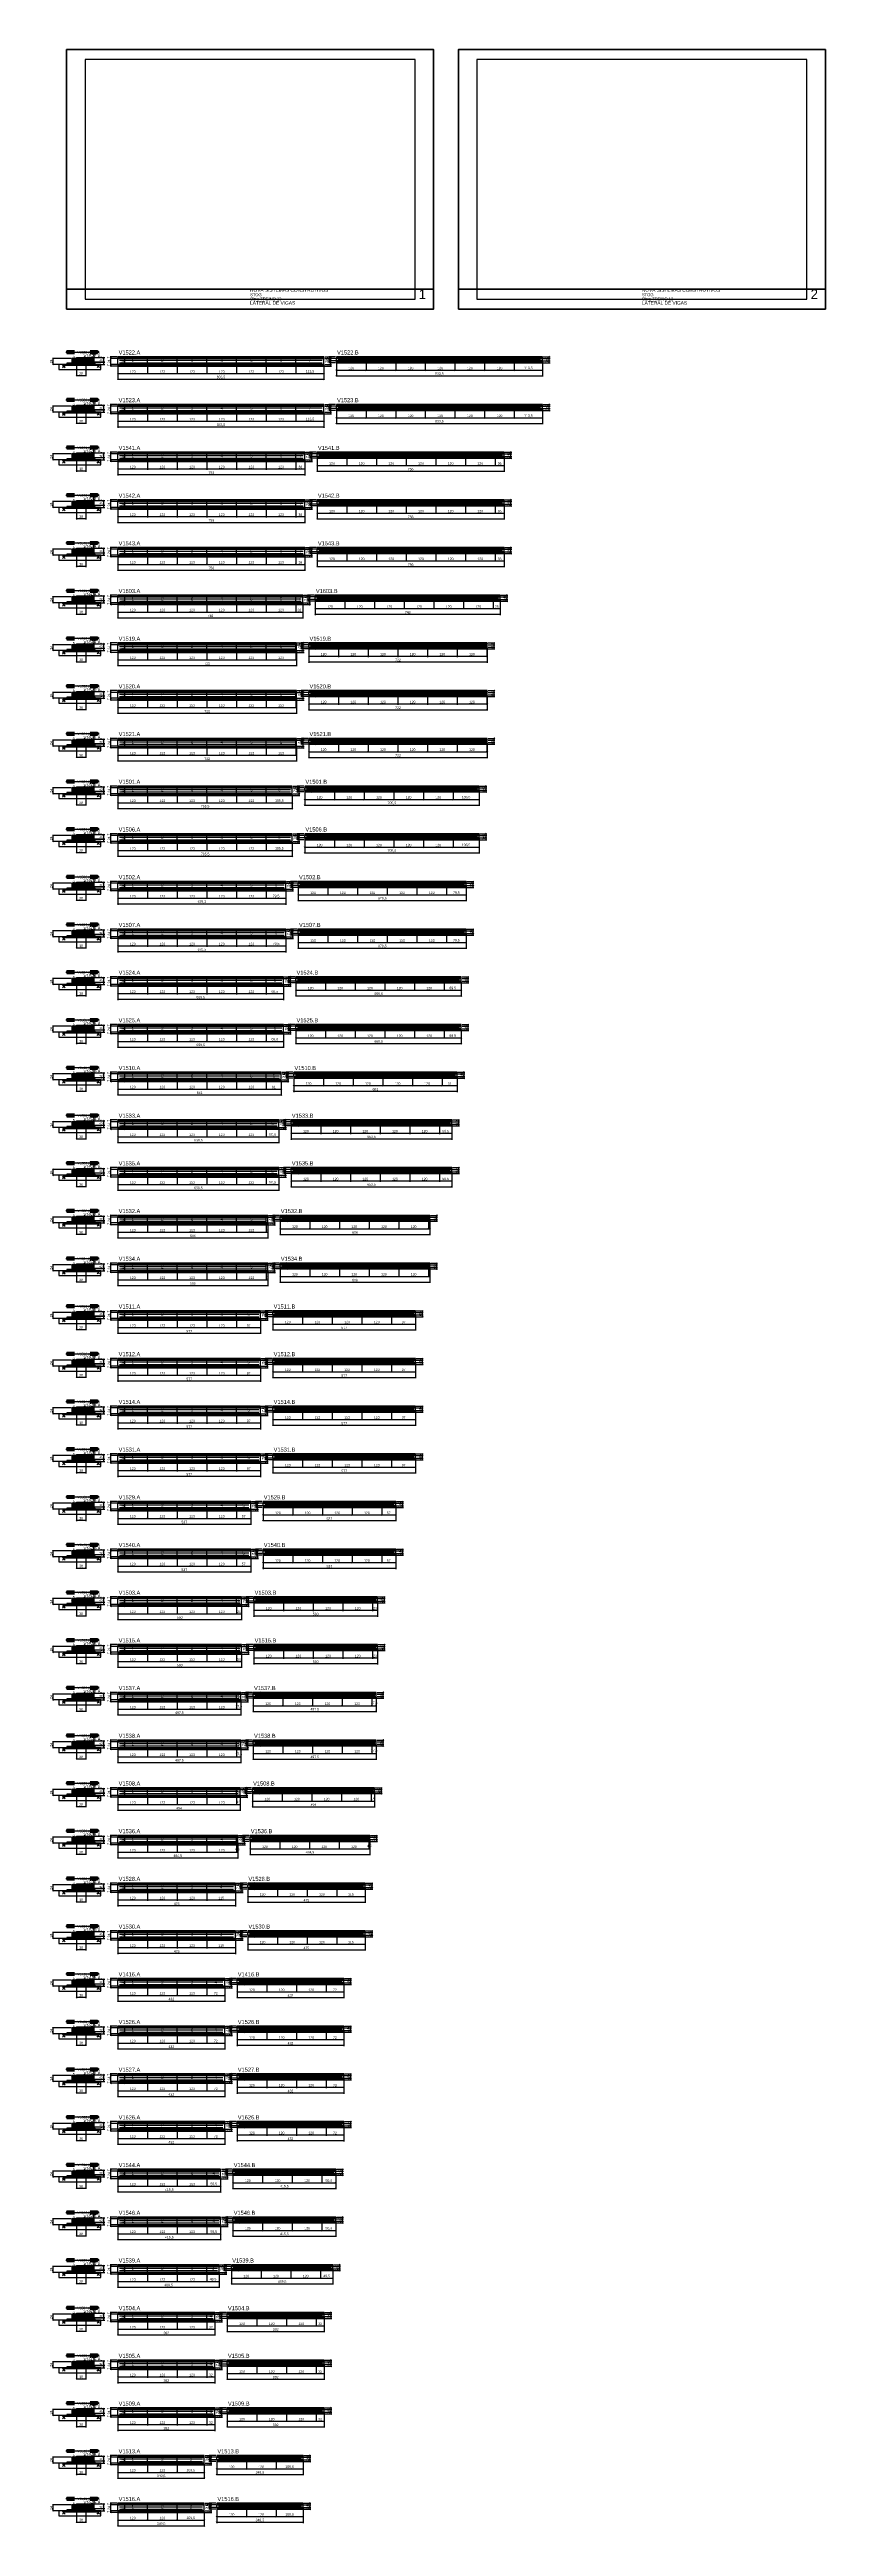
# Model space of a CAD drawing. Extents: x -9000 to 3070, y -8772 to 1250.
# Drawn here: x -69 to 3070, y -8772 to 1250 of the extents above.
import ezdxf
from ezdxf.enums import TextEntityAlignment as Align

# ---------------------------------------------------------------- set-up
doc = ezdxf.new("R2010")
doc.units = 0
for name, color, linetype in [('5', 5, 'Continuous'), ('BARRA_ANCORAGEM', 126, 'Continuous'), ('barrote', 126, 'Continuous'), ('CARIMBO', 255, 'Continuous'), ('CONCRETO', 251, 'Continuous'), ('COTA', 241, 'Continuous'), ('Cota Seção (2x)', 241, 'Continuous'), ('detalhes', 7, 'Continuous'), ('Folhas', 255, 'Continuous'), ('Hachura', 251, 'Continuous'), ('HACHURACONCRETO', 251, 'Continuous'), ('Madeira', 126, 'Continuous'), ('NOMENCLATURA', 7, 'Continuous'), ('Painéis', 200, 'Continuous'), ('presilha', 224, 'Continuous'), ('SARR_2.2x5', 40, 'Continuous'), ('SARR_2.2x7', 40, 'Continuous'), ('SARRAFO_2_2X7', 40, 'Continuous'), ('SCO-___-LAJ', 224, 'Continuous'), ('TENSOR', 224, 'Continuous'), ('Texto Seção', 7, 'Continuous')]:
    doc.layers.add(name, color=color, linetype=linetype)
doc.dimstyles.new('PAINEL', dxfattribs={"dimtxt": 10, "dimasz": 3, "dimexe": 3, "dimexo": 3, "dimgap": 3, "dimtad": 1, "dimblk": 'OBLIQUE', "dimblk1": 'OBLIQUE', "dimcen": 2.5, "dimclrd": 4, "dimclre": 4, "dimclrt": 240, "dimazin": 3, "dimtfac": 1, "dimtmove": 0, "dimatfit": 3})
doc.dimstyles.new('SECAO2X', dxfattribs={"dimtxt": 7, "dimasz": 5, "dimexe": 3, "dimexo": 3, "dimgap": 2, "dimtad": 3, "dimblk": 'OBLIQUE', "dimblk1": 'OBLIQUE', "dimcen": 2.5, "dimclrd": 4, "dimclre": 4, "dimclrt": 1, "dimazin": 3, "dimtfac": 1, "dimtmove": 0, "dimatfit": 3})

# ---------------------------------------------------------------- blocks, each defined once
blk = doc.blocks.new('PAR_ESQ')
for p, q in [((-1, -1), (1, 1)), ((-1, 1), (1, -1))]:
    blk.add_line(p, q)
blk = doc.blocks.new('PAR_FUNDO_ESQ')
for p, q in [((-1, -1), (1, 1)), ((-1, 1), (1, -1))]:
    blk.add_line(p, q)
blk = doc.blocks.new('PAR_FUNDO_DIR')
for p, q in [((-1, -1), (1, 1)), ((-1, 1), (1, -1))]:
    blk.add_line(p, q)
blk = doc.blocks.new('par_int_esq')
for p, q in [((-1, -1), (1, 1)), ((-1, 1), (1, -1))]:
    blk.add_line(p, q)
blk = doc.blocks.new('par_int_dir')
for p, q in [((-1, -1), (1, 1)), ((-1, 1), (1, -1))]:
    blk.add_line(p, q)
blk = doc.blocks.new('_OBLIQUE')
at = {"color": 0, "linetype": 'BYBLOCK'}
blk.add_line((-0.5, -0.5), (0.5, 0.5), dxfattribs=at)

msp = doc.modelspace()

# ---------------------------------------------------------------- hatches: boundary and pattern name
at = {"layer": 'COTA'}
h = msp.add_hatch(dxfattribs=at)
h.set_pattern_fill('ANSI31', scale=0.4)
h.paths.add_polyline_path([(40, -16), (40, 4), (108.5, 4), (108.5, -14.6), (78, -14.6), (78, -16)])
h = msp.add_hatch(dxfattribs=at)
h.set_pattern_fill('ANSI31', scale=0.5)
h.paths.add_polyline_path([(208, 0), (328, 0), (328, 7), (208, 7)])
h = msp.add_hatch(dxfattribs=at)
h.set_pattern_fill('ANSI31', scale=0.5)
h.paths.add_polyline_path([(328, 0), (448, 0), (448, 7), (328, 7)])
h = msp.add_hatch(dxfattribs=at)
h.set_pattern_fill('ANSI31', scale=0.5)
h.paths.add_polyline_path([(448, 0), (568, 0), (568, 7), (448, 7)])
h = msp.add_hatch(dxfattribs=at)
h.set_pattern_fill('ANSI31', scale=0.5)
h.paths.add_polyline_path([(568, 0), (688, 0), (688, 7), (568, 7)])
h = msp.add_hatch(dxfattribs=at)
h.set_pattern_fill('ANSI31', scale=0.5)
h.paths.add_polyline_path([(688, 0), (808, 0), (808, 7), (688, 7)])
h = msp.add_hatch(dxfattribs=at)
h.set_pattern_fill('ANSI31', scale=0.5)
h.paths.add_polyline_path([(808, 0), (928, 0), (928, 7), (808, 7)])
h = msp.add_hatch(dxfattribs=at)
h.set_pattern_fill('ANSI31', scale=0.5)
h.paths.add_polyline_path([(928, 0), (1041.5, 0), (1041.5, 7), (928, 7)])
h = msp.add_hatch(dxfattribs=at)
h.set_pattern_fill('ANSI31', scale=0.5)
h.paths.add_polyline_path([(1091.5, 0), (1211.5, 0), (1211.5, 7), (1091.5, 7)])
h = msp.add_hatch(dxfattribs=at)
h.set_pattern_fill('ANSI31', scale=0.5)
h.paths.add_polyline_path([(1211.5, 0), (1331.5, 0), (1331.5, 7), (1211.5, 7)])
h = msp.add_hatch(dxfattribs=at)
h.set_pattern_fill('ANSI31', scale=0.5)
h.paths.add_polyline_path([(1331.5, 0), (1451.5, 0), (1451.5, 7), (1331.5, 7)])
h = msp.add_hatch(dxfattribs=at)
h.set_pattern_fill('ANSI31', scale=0.5)
h.paths.add_polyline_path([(1451.5, 0), (1571.5, 0), (1571.5, 7), (1451.5, 7)])
h = msp.add_hatch(dxfattribs=at)
h.set_pattern_fill('ANSI31', scale=0.5)
h.paths.add_polyline_path([(1571.5, 0), (1691.5, 0), (1691.5, 7), (1571.5, 7)])
h = msp.add_hatch(dxfattribs=at)
h.set_pattern_fill('ANSI31', scale=0.5)
h.paths.add_polyline_path([(1691.5, 0), (1811.5, 0), (1811.5, 7), (1691.5, 7)])
h = msp.add_hatch(dxfattribs=at)
h.set_pattern_fill('ANSI31', scale=0.5)
h.paths.add_polyline_path([(1811.5, 0), (1925, 0), (1925, 7), (1811.5, 7)])
h = msp.add_hatch(dxfattribs=at)
h.set_pattern_fill('ANSI31', scale=0.5)
h.paths.add_polyline_path([(208, -31), (328, -31), (328, -24), (208, -24)])
h = msp.add_hatch(dxfattribs=at)
h.set_pattern_fill('ANSI31', scale=0.5)
h.paths.add_polyline_path([(328, -31), (448, -31), (448, -24), (328, -24)])
h = msp.add_hatch(dxfattribs=at)
h.set_pattern_fill('ANSI31', scale=0.5)
h.paths.add_polyline_path([(448, -31), (568, -31), (568, -24), (448, -24)])
h = msp.add_hatch(dxfattribs=at)
h.set_pattern_fill('ANSI31', scale=0.5)
h.paths.add_polyline_path([(568, -31), (688, -31), (688, -24), (568, -24)])
h = msp.add_hatch(dxfattribs=at)
h.set_pattern_fill('ANSI31', scale=0.5)
h.paths.add_polyline_path([(688, -31), (808, -31), (808, -24), (688, -24)])
h = msp.add_hatch(dxfattribs=at)
h.set_pattern_fill('ANSI31', scale=0.5)
h.paths.add_polyline_path([(808, -31), (928, -31), (928, -24), (808, -24)])
h = msp.add_hatch(dxfattribs=at)
h.set_pattern_fill('ANSI31', scale=0.5)
h.paths.add_polyline_path([(928, -31), (1041.5, -31), (1041.5, -24), (928, -24)])
h = msp.add_hatch(dxfattribs=at)
h.set_pattern_fill('ANSI31', scale=0.5)
h.paths.add_polyline_path([(1091.5, -17), (1211.5, -17), (1211.5, -10), (1091.5, -10)])
h = msp.add_hatch(dxfattribs=at)
h.set_pattern_fill('ANSI31', scale=0.5)
h.paths.add_polyline_path([(1211.5, -17), (1331.5, -17), (1331.5, -10), (1211.5, -10)])
h = msp.add_hatch(dxfattribs=at)
h.set_pattern_fill('ANSI31', scale=0.5)
h.paths.add_polyline_path([(1331.5, -17), (1451.5, -17), (1451.5, -10), (1331.5, -10)])
h = msp.add_hatch(dxfattribs=at)
h.set_pattern_fill('ANSI31', scale=0.5)
h.paths.add_polyline_path([(1451.5, -17), (1571.5, -17), (1571.5, -10), (1451.5, -10)])
h = msp.add_hatch(dxfattribs=at)
h.set_pattern_fill('ANSI31', scale=0.5)
h.paths.add_polyline_path([(1571.5, -17), (1691.5, -17), (1691.5, -10), (1571.5, -10)])
h = msp.add_hatch(dxfattribs=at)
h.set_pattern_fill('ANSI31', scale=0.5)
h.paths.add_polyline_path([(1691.5, -17), (1811.5, -17), (1811.5, -10), (1691.5, -10)])
h = msp.add_hatch(dxfattribs=at)
h.set_pattern_fill('ANSI31', scale=0.5)
h.paths.add_polyline_path([(1811.5, -17), (1925, -17), (1925, -10), (1811.5, -10)])
h = msp.add_hatch(dxfattribs=at)
h.set_pattern_fill('ANSI31', scale=0.4)
h.paths.add_polyline_path([(40, -209), (40, -189), (108.5, -189), (108.5, -207.6), (78, -207.6), (78, -209)])
h = msp.add_hatch(dxfattribs=at)
h.set_pattern_fill('ANSI31', scale=0.5)
h.paths.add_polyline_path([(208, -193), (328, -193), (328, -186), (208, -186)])
h = msp.add_hatch(dxfattribs=at)
h.set_pattern_fill('ANSI31', scale=0.5)
h.paths.add_polyline_path([(328, -193), (448, -193), (448, -186), (328, -186)])
h = msp.add_hatch(dxfattribs=at)
h.set_pattern_fill('ANSI31', scale=0.5)
h.paths.add_polyline_path([(448, -193), (568, -193), (568, -186), (448, -186)])
h = msp.add_hatch(dxfattribs=at)
h.set_pattern_fill('ANSI31', scale=0.5)
h.paths.add_polyline_path([(568, -193), (688, -193), (688, -186), (568, -186)])
h = msp.add_hatch(dxfattribs=at)
h.set_pattern_fill('ANSI31', scale=0.5)
h.paths.add_polyline_path([(688, -193), (808, -193), (808, -186), (688, -186)])
h = msp.add_hatch(dxfattribs=at)
h.set_pattern_fill('ANSI31', scale=0.5)
h.paths.add_polyline_path([(808, -193), (928, -193), (928, -186), (808, -186)])
h = msp.add_hatch(dxfattribs=at)
h.set_pattern_fill('ANSI31', scale=0.5)
h.paths.add_polyline_path([(928, -193), (1041.5, -193), (1041.5, -186), (928, -186)])
h = msp.add_hatch(dxfattribs=at)
h.set_pattern_fill('ANSI31', scale=0.5)
h.paths.add_polyline_path([(1091.5, -193), (1211.5, -193), (1211.5, -186), (1091.5, -186)])
h = msp.add_hatch(dxfattribs=at)
h.set_pattern_fill('ANSI31', scale=0.5)
h.paths.add_polyline_path([(1211.5, -193), (1331.5, -193), (1331.5, -186), (1211.5, -186)])
h = msp.add_hatch(dxfattribs=at)
h.set_pattern_fill('ANSI31', scale=0.5)
h.paths.add_polyline_path([(1331.5, -193), (1451.5, -193), (1451.5, -186), (1331.5, -186)])
h = msp.add_hatch(dxfattribs=at)
h.set_pattern_fill('ANSI31', scale=0.5)
h.paths.add_polyline_path([(1451.5, -193), (1571.5, -193), (1571.5, -186), (1451.5, -186)])
h = msp.add_hatch(dxfattribs=at)
h.set_pattern_fill('ANSI31', scale=0.5)
h.paths.add_polyline_path([(1571.5, -193), (1691.5, -193), (1691.5, -186), (1571.5, -186)])
h = msp.add_hatch(dxfattribs=at)
h.set_pattern_fill('ANSI31', scale=0.5)
h.paths.add_polyline_path([(1691.5, -193), (1811.5, -193), (1811.5, -186), (1691.5, -186)])
h = msp.add_hatch(dxfattribs=at)
h.set_pattern_fill('ANSI31', scale=0.5)
h.paths.add_polyline_path([(1811.5, -193), (1925, -193), (1925, -186), (1811.5, -186)])
h = msp.add_hatch(dxfattribs=at)
h.set_pattern_fill('ANSI31', scale=0.5)
h.paths.add_polyline_path([(208, -224), (328, -224), (328, -217), (208, -217)])
h = msp.add_hatch(dxfattribs=at)
h.set_pattern_fill('ANSI31', scale=0.5)
h.paths.add_polyline_path([(328, -224), (448, -224), (448, -217), (328, -217)])
h = msp.add_hatch(dxfattribs=at)
h.set_pattern_fill('ANSI31', scale=0.5)
h.paths.add_polyline_path([(448, -224), (568, -224), (568, -217), (448, -217)])
h = msp.add_hatch(dxfattribs=at)
h.set_pattern_fill('ANSI31', scale=0.5)
h.paths.add_polyline_path([(568, -224), (688, -224), (688, -217), (568, -217)])
h = msp.add_hatch(dxfattribs=at)
h.set_pattern_fill('ANSI31', scale=0.5)
h.paths.add_polyline_path([(688, -224), (808, -224), (808, -217), (688, -217)])
h = msp.add_hatch(dxfattribs=at)
h.set_pattern_fill('ANSI31', scale=0.5)
h.paths.add_polyline_path([(808, -224), (928, -224), (928, -217), (808, -217)])
h = msp.add_hatch(dxfattribs=at)
h.set_pattern_fill('ANSI31', scale=0.5)
h.paths.add_polyline_path([(928, -224), (1041.5, -224), (1041.5, -217), (928, -217)])
h = msp.add_hatch(dxfattribs=at)
h.set_pattern_fill('ANSI31', scale=0.5)
h.paths.add_polyline_path([(1091.5, -210), (1211.5, -210), (1211.5, -203), (1091.5, -203)])
h = msp.add_hatch(dxfattribs=at)
h.set_pattern_fill('ANSI31', scale=0.5)
h.paths.add_polyline_path([(1211.5, -210), (1331.5, -210), (1331.5, -203), (1211.5, -203)])
h = msp.add_hatch(dxfattribs=at)
h.set_pattern_fill('ANSI31', scale=0.5)
h.paths.add_polyline_path([(1331.5, -210), (1451.5, -210), (1451.5, -203), (1331.5, -203)])
h = msp.add_hatch(dxfattribs=at)
h.set_pattern_fill('ANSI31', scale=0.5)
h.paths.add_polyline_path([(1451.5, -210), (1571.5, -210), (1571.5, -203), (1451.5, -203)])
h = msp.add_hatch(dxfattribs=at)
h.set_pattern_fill('ANSI31', scale=0.5)
h.paths.add_polyline_path([(1571.5, -210), (1691.5, -210), (1691.5, -203), (1571.5, -203)])
h = msp.add_hatch(dxfattribs=at)
h.set_pattern_fill('ANSI31', scale=0.5)
h.paths.add_polyline_path([(1691.5, -210), (1811.5, -210), (1811.5, -203), (1691.5, -203)])
h = msp.add_hatch(dxfattribs=at)
h.set_pattern_fill('ANSI31', scale=0.5)
h.paths.add_polyline_path([(1811.5, -210), (1925, -210), (1925, -203), (1811.5, -203)])
h = msp.add_hatch(dxfattribs=at)
h.set_pattern_fill('ANSI31', scale=0.4)
h.paths.add_polyline_path([(40, -402), (40, -382), (108.5, -382), (108.5, -400.6), (78, -400.6), (78, -402)])
h = msp.add_hatch(dxfattribs=at)
h.set_pattern_fill('ANSI31', scale=0.5)
h.paths.add_polyline_path([(208, -386), (328, -386), (328, -379), (208, -379)])
h = msp.add_hatch(dxfattribs=at)
h.set_pattern_fill('ANSI31', scale=0.5)
h.paths.add_polyline_path([(328, -386), (448, -386), (448, -379), (328, -379)])
h = msp.add_hatch(dxfattribs=at)
h.set_pattern_fill('ANSI31', scale=0.5)
h.paths.add_polyline_path([(448, -386), (568, -386), (568, -379), (448, -379)])
h = msp.add_hatch(dxfattribs=at)
h.set_pattern_fill('ANSI31', scale=0.5)
h.paths.add_polyline_path([(568, -386), (688, -386), (688, -379), (568, -379)])
h = msp.add_hatch(dxfattribs=at)
h.set_pattern_fill('ANSI31', scale=0.5)
h.paths.add_polyline_path([(688, -386), (808, -386), (808, -379), (688, -379)])
h = msp.add_hatch(dxfattribs=at)
h.set_pattern_fill('ANSI31', scale=0.5)
h.paths.add_polyline_path([(808, -386), (928, -386), (928, -379), (808, -379)])
h = msp.add_hatch(dxfattribs=at)
h.set_pattern_fill('ANSI31', scale=0.5)
h.paths.add_polyline_path([(928, -386), (964, -386), (964, -379), (928, -379)])
h = msp.add_hatch(dxfattribs=at)
h.set_pattern_fill('ANSI31', scale=0.5)
h.paths.add_polyline_path([(1014, -386), (1134, -386), (1134, -379), (1014, -379)])
h = msp.add_hatch(dxfattribs=at)
h.set_pattern_fill('ANSI31', scale=0.5)
h.paths.add_polyline_path([(1014, -403), (1134, -403), (1134, -396), (1014, -396)])
h = msp.add_hatch(dxfattribs=at)
h.set_pattern_fill('ANSI31', scale=0.5)
h.paths.add_polyline_path([(1134, -386), (1254, -386), (1254, -379), (1134, -379)])
h = msp.add_hatch(dxfattribs=at)
h.set_pattern_fill('ANSI31', scale=0.5)
h.paths.add_polyline_path([(1134, -403), (1254, -403), (1254, -396), (1134, -396)])
h = msp.add_hatch(dxfattribs=at)
h.set_pattern_fill('ANSI31', scale=0.5)
h.paths.add_polyline_path([(1254, -386), (1374, -386), (1374, -379), (1254, -379)])
h = msp.add_hatch(dxfattribs=at)
h.set_pattern_fill('ANSI31', scale=0.5)
h.paths.add_polyline_path([(1254, -403), (1374, -403), (1374, -396), (1254, -396)])
h = msp.add_hatch(dxfattribs=at)
h.set_pattern_fill('ANSI31', scale=0.5)
h.paths.add_polyline_path([(1374, -386), (1494, -386), (1494, -379), (1374, -379)])
h = msp.add_hatch(dxfattribs=at)
h.set_pattern_fill('ANSI31', scale=0.5)
h.paths.add_polyline_path([(1374, -403), (1494, -403), (1494, -396), (1374, -396)])
h = msp.add_hatch(dxfattribs=at)
h.set_pattern_fill('ANSI31', scale=0.5)
h.paths.add_polyline_path([(1494, -386), (1614, -386), (1614, -379), (1494, -379)])
h = msp.add_hatch(dxfattribs=at)
h.set_pattern_fill('ANSI31', scale=0.5)
h.paths.add_polyline_path([(1494, -403), (1614, -403), (1614, -396), (1494, -396)])
h = msp.add_hatch(dxfattribs=at)
h.set_pattern_fill('ANSI31', scale=0.5)
h.paths.add_polyline_path([(1614, -386), (1734, -386), (1734, -379), (1614, -379)])
h = msp.add_hatch(dxfattribs=at)
h.set_pattern_fill('ANSI31', scale=0.5)
h.paths.add_polyline_path([(1614, -403), (1734, -403), (1734, -396), (1614, -396)])
h = msp.add_hatch(dxfattribs=at)
h.set_pattern_fill('ANSI31', scale=0.5)
h.paths.add_polyline_path([(1734, -386), (1770, -386), (1770, -379), (1734, -379)])
h = msp.add_hatch(dxfattribs=at)
h.set_pattern_fill('ANSI31', scale=0.5)
h.paths.add_polyline_path([(1734, -403), (1770, -403), (1770, -396), (1734, -396)])
h = msp.add_hatch(dxfattribs=at)
h.set_pattern_fill('ANSI31', scale=0.5)
h.paths.add_polyline_path([(208, -417), (328, -417), (328, -410), (208, -410)])
h = msp.add_hatch(dxfattribs=at)
h.set_pattern_fill('ANSI31', scale=0.5)
h.paths.add_polyline_path([(328, -417), (448, -417), (448, -410), (328, -410)])
h = msp.add_hatch(dxfattribs=at)
h.set_pattern_fill('ANSI31', scale=0.5)
h.paths.add_polyline_path([(448, -417), (568, -417), (568, -410), (448, -410)])
h = msp.add_hatch(dxfattribs=at)
h.set_pattern_fill('ANSI31', scale=0.5)
h.paths.add_polyline_path([(568, -417), (688, -417), (688, -410), (568, -410)])
h = msp.add_hatch(dxfattribs=at)
h.set_pattern_fill('ANSI31', scale=0.5)
h.paths.add_polyline_path([(688, -417), (808, -417), (808, -410), (688, -410)])
h = msp.add_hatch(dxfattribs=at)
h.set_pattern_fill('ANSI31', scale=0.5)
h.paths.add_polyline_path([(808, -417), (928, -417), (928, -410), (808, -410)])
h = msp.add_hatch(dxfattribs=at)
h.set_pattern_fill('ANSI31', scale=0.5)
h.paths.add_polyline_path([(928, -417), (964, -417), (964, -410), (928, -410)])
h = msp.add_hatch(dxfattribs=at)
h.set_pattern_fill('ANSI31', scale=0.4)
h.paths.add_polyline_path([(40, -595), (40, -575), (108.5, -575), (108.5, -593.6), (78, -593.6), (78, -595)])
h = msp.add_hatch(dxfattribs=at)
h.set_pattern_fill('ANSI31', scale=0.5)
h.paths.add_polyline_path([(208, -579), (328, -579), (328, -572), (208, -572)])
h = msp.add_hatch(dxfattribs=at)
h.set_pattern_fill('ANSI31', scale=0.5)
h.paths.add_polyline_path([(328, -579), (448, -579), (448, -572), (328, -572)])
h = msp.add_hatch(dxfattribs=at)
h.set_pattern_fill('ANSI31', scale=0.5)
h.paths.add_polyline_path([(448, -579), (568, -579), (568, -572), (448, -572)])
h = msp.add_hatch(dxfattribs=at)
h.set_pattern_fill('ANSI31', scale=0.5)
h.paths.add_polyline_path([(568, -579), (688, -579), (688, -572), (568, -572)])
h = msp.add_hatch(dxfattribs=at)
h.set_pattern_fill('ANSI31', scale=0.5)
h.paths.add_polyline_path([(688, -579), (808, -579), (808, -572), (688, -572)])
h = msp.add_hatch(dxfattribs=at)
h.set_pattern_fill('ANSI31', scale=0.5)
h.paths.add_polyline_path([(808, -579), (928, -579), (928, -572), (808, -572)])
h = msp.add_hatch(dxfattribs=at)
h.set_pattern_fill('ANSI31', scale=0.5)
h.paths.add_polyline_path([(928, -579), (964, -579), (964, -572), (928, -572)])
h = msp.add_hatch(dxfattribs=at)
h.set_pattern_fill('ANSI31', scale=0.5)
h.paths.add_polyline_path([(1014, -579), (1134, -579), (1134, -572), (1014, -572)])
h = msp.add_hatch(dxfattribs=at)
h.set_pattern_fill('ANSI31', scale=0.5)
h.paths.add_polyline_path([(1014, -596), (1134, -596), (1134, -589), (1014, -589)])
h = msp.add_hatch(dxfattribs=at)
h.set_pattern_fill('ANSI31', scale=0.5)
h.paths.add_polyline_path([(1134, -579), (1254, -579), (1254, -572), (1134, -572)])
h = msp.add_hatch(dxfattribs=at)
h.set_pattern_fill('ANSI31', scale=0.5)
h.paths.add_polyline_path([(1134, -596), (1254, -596), (1254, -589), (1134, -589)])
h = msp.add_hatch(dxfattribs=at)
h.set_pattern_fill('ANSI31', scale=0.5)
h.paths.add_polyline_path([(1254, -579), (1374, -579), (1374, -572), (1254, -572)])
h = msp.add_hatch(dxfattribs=at)
h.set_pattern_fill('ANSI31', scale=0.5)
h.paths.add_polyline_path([(1254, -596), (1374, -596), (1374, -589), (1254, -589)])
h = msp.add_hatch(dxfattribs=at)
h.set_pattern_fill('ANSI31', scale=0.5)
h.paths.add_polyline_path([(1374, -579), (1494, -579), (1494, -572), (1374, -572)])
h = msp.add_hatch(dxfattribs=at)
h.set_pattern_fill('ANSI31', scale=0.5)
h.paths.add_polyline_path([(1374, -596), (1494, -596), (1494, -589), (1374, -589)])
h = msp.add_hatch(dxfattribs=at)
h.set_pattern_fill('ANSI31', scale=0.5)
h.paths.add_polyline_path([(1494, -579), (1614, -579), (1614, -572), (1494, -572)])
h = msp.add_hatch(dxfattribs=at)
h.set_pattern_fill('ANSI31', scale=0.5)
h.paths.add_polyline_path([(1494, -596), (1614, -596), (1614, -589), (1494, -589)])
h = msp.add_hatch(dxfattribs=at)
h.set_pattern_fill('ANSI31', scale=0.5)
h.paths.add_polyline_path([(1614, -579), (1734, -579), (1734, -572), (1614, -572)])
h = msp.add_hatch(dxfattribs=at)
h.set_pattern_fill('ANSI31', scale=0.5)
h.paths.add_polyline_path([(1614, -596), (1734, -596), (1734, -589), (1614, -589)])
h = msp.add_hatch(dxfattribs=at)
h.set_pattern_fill('ANSI31', scale=0.5)
h.paths.add_polyline_path([(1734, -579), (1770, -579), (1770, -572), (1734, -572)])
h = msp.add_hatch(dxfattribs=at)
h.set_pattern_fill('ANSI31', scale=0.5)
h.paths.add_polyline_path([(1734, -596), (1770, -596), (1770, -589), (1734, -589)])
h = msp.add_hatch(dxfattribs=at)
h.set_pattern_fill('ANSI31', scale=0.5)
h.paths.add_polyline_path([(208, -610), (328, -610), (328, -603), (208, -603)])
h = msp.add_hatch(dxfattribs=at)
h.set_pattern_fill('ANSI31', scale=0.5)
h.paths.add_polyline_path([(328, -610), (448, -610), (448, -603), (328, -603)])
h = msp.add_hatch(dxfattribs=at)
h.set_pattern_fill('ANSI31', scale=0.5)
h.paths.add_polyline_path([(448, -610), (568, -610), (568, -603), (448, -603)])
h = msp.add_hatch(dxfattribs=at)
h.set_pattern_fill('ANSI31', scale=0.5)
h.paths.add_polyline_path([(568, -610), (688, -610), (688, -603), (568, -603)])
h = msp.add_hatch(dxfattribs=at)
h.set_pattern_fill('ANSI31', scale=0.5)
h.paths.add_polyline_path([(688, -610), (808, -610), (808, -603), (688, -603)])
h = msp.add_hatch(dxfattribs=at)
h.set_pattern_fill('ANSI31', scale=0.5)
h.paths.add_polyline_path([(808, -610), (928, -610), (928, -603), (808, -603)])
h = msp.add_hatch(dxfattribs=at)
h.set_pattern_fill('ANSI31', scale=0.5)
h.paths.add_polyline_path([(928, -610), (964, -610), (964, -603), (928, -603)])
h = msp.add_hatch(dxfattribs=at)
h.set_pattern_fill('ANSI31', scale=0.4)
h.paths.add_polyline_path([(40, -788), (40, -768), (108.5, -768), (108.5, -786.6), (78, -786.6), (78, -788)])
h = msp.add_hatch(dxfattribs=at)
h.set_pattern_fill('ANSI31', scale=0.5)
h.paths.add_polyline_path([(208, -772), (328, -772), (328, -765), (208, -765)])
h = msp.add_hatch(dxfattribs=at)
h.set_pattern_fill('ANSI31', scale=0.5)
h.paths.add_polyline_path([(208, -803), (328, -803), (328, -796), (208, -796)])
h = msp.add_hatch(dxfattribs=at)
h.set_pattern_fill('ANSI31', scale=0.5)
h.paths.add_polyline_path([(328, -772), (448, -772), (448, -765), (328, -765)])
h = msp.add_hatch(dxfattribs=at)
h.set_pattern_fill('ANSI31', scale=0.5)
h.paths.add_polyline_path([(328, -803), (448, -803), (448, -796), (328, -796)])
h = msp.add_hatch(dxfattribs=at)
h.set_pattern_fill('ANSI31', scale=0.5)
h.paths.add_polyline_path([(448, -772), (568, -772), (568, -765), (448, -765)])
h = msp.add_hatch(dxfattribs=at)
h.set_pattern_fill('ANSI31', scale=0.5)
h.paths.add_polyline_path([(448, -803), (568, -803), (568, -796), (448, -796)])
h = msp.add_hatch(dxfattribs=at)
h.set_pattern_fill('ANSI31', scale=0.5)
h.paths.add_polyline_path([(568, -772), (688, -772), (688, -765), (568, -765)])
h = msp.add_hatch(dxfattribs=at)
h.set_pattern_fill('ANSI31', scale=0.5)
h.paths.add_polyline_path([(568, -803), (688, -803), (688, -796), (568, -796)])
h = msp.add_hatch(dxfattribs=at)
h.set_pattern_fill('ANSI31', scale=0.5)
h.paths.add_polyline_path([(688, -772), (808, -772), (808, -765), (688, -765)])
h = msp.add_hatch(dxfattribs=at)
h.set_pattern_fill('ANSI31', scale=0.5)
h.paths.add_polyline_path([(688, -803), (808, -803), (808, -796), (688, -796)])
h = msp.add_hatch(dxfattribs=at)
h.set_pattern_fill('ANSI31', scale=0.5)
h.paths.add_polyline_path([(808, -772), (928, -772), (928, -765), (808, -765)])
h = msp.add_hatch(dxfattribs=at)
h.set_pattern_fill('ANSI31', scale=0.5)
h.paths.add_polyline_path([(808, -803), (928, -803), (928, -796), (808, -796)])
h = msp.add_hatch(dxfattribs=at)
h.set_pattern_fill('ANSI31', scale=0.5)
h.paths.add_polyline_path([(928, -772), (964, -772), (964, -765), (928, -765)])
h = msp.add_hatch(dxfattribs=at)
h.set_pattern_fill('ANSI31', scale=0.5)
h.paths.add_polyline_path([(928, -803), (964, -803), (964, -796), (928, -796)])
h = msp.add_hatch(dxfattribs=at)
h.set_pattern_fill('ANSI31', scale=0.5)
h.paths.add_polyline_path([(1014, -772), (1134, -772), (1134, -765), (1014, -765)])
h = msp.add_hatch(dxfattribs=at)
h.set_pattern_fill('ANSI31', scale=0.5)
h.paths.add_polyline_path([(1014, -789), (1134, -789), (1134, -782), (1014, -782)])
h = msp.add_hatch(dxfattribs=at)
h.set_pattern_fill('ANSI31', scale=0.5)
h.paths.add_polyline_path([(1134, -772), (1254, -772), (1254, -765), (1134, -765)])
h = msp.add_hatch(dxfattribs=at)
h.set_pattern_fill('ANSI31', scale=0.5)
h.paths.add_polyline_path([(1134, -789), (1254, -789), (1254, -782), (1134, -782)])
h = msp.add_hatch(dxfattribs=at)
h.set_pattern_fill('ANSI31', scale=0.5)
h.paths.add_polyline_path([(1254, -772), (1374, -772), (1374, -765), (1254, -765)])
h = msp.add_hatch(dxfattribs=at)
h.set_pattern_fill('ANSI31', scale=0.5)
h.paths.add_polyline_path([(1254, -789), (1374, -789), (1374, -782), (1254, -782)])
h = msp.add_hatch(dxfattribs=at)
h.set_pattern_fill('ANSI31', scale=0.5)
h.paths.add_polyline_path([(1374, -772), (1494, -772), (1494, -765), (1374, -765)])
h = msp.add_hatch(dxfattribs=at)
h.set_pattern_fill('ANSI31', scale=0.5)
h.paths.add_polyline_path([(1374, -789), (1494, -789), (1494, -782), (1374, -782)])
h = msp.add_hatch(dxfattribs=at)
h.set_pattern_fill('ANSI31', scale=0.5)
h.paths.add_polyline_path([(1494, -772), (1614, -772), (1614, -765), (1494, -765)])
h = msp.add_hatch(dxfattribs=at)
h.set_pattern_fill('ANSI31', scale=0.5)
h.paths.add_polyline_path([(1494, -789), (1614, -789), (1614, -782), (1494, -782)])
h = msp.add_hatch(dxfattribs=at)
h.set_pattern_fill('ANSI31', scale=0.5)
h.paths.add_polyline_path([(1614, -772), (1734, -772), (1734, -765), (1614, -765)])
h = msp.add_hatch(dxfattribs=at)
h.set_pattern_fill('ANSI31', scale=0.5)
h.paths.add_polyline_path([(1614, -789), (1734, -789), (1734, -782), (1614, -782)])
h = msp.add_hatch(dxfattribs=at)
h.set_pattern_fill('ANSI31', scale=0.5)
h.paths.add_polyline_path([(1734, -772), (1770, -772), (1770, -765), (1734, -765)])
h = msp.add_hatch(dxfattribs=at)
h.set_pattern_fill('ANSI31', scale=0.5)
h.paths.add_polyline_path([(1734, -789), (1770, -789), (1770, -782), (1734, -782)])
h = msp.add_hatch(dxfattribs=at)
h.set_pattern_fill('ANSI31', scale=0.4)
h.paths.add_polyline_path([(40, -981), (40, -961), (108.5, -961), (108.5, -979.6), (78, -979.6), (78, -981)])
h = msp.add_hatch(dxfattribs=at)
h.set_pattern_fill('ANSI31', scale=0.5)
h.paths.add_polyline_path([(208, -965), (328, -965), (328, -958), (208, -958)])
h = msp.add_hatch(dxfattribs=at)
h.set_pattern_fill('ANSI31', scale=0.5)
h.paths.add_polyline_path([(208, -996), (328, -996), (328, -989), (208, -989)])
h = msp.add_hatch(dxfattribs=at)
h.set_pattern_fill('ANSI31', scale=0.5)
h.paths.add_polyline_path([(328, -965), (448, -965), (448, -958), (328, -958)])
h = msp.add_hatch(dxfattribs=at)
h.set_pattern_fill('ANSI31', scale=0.5)
h.paths.add_polyline_path([(328, -996), (448, -996), (448, -989), (328, -989)])
h = msp.add_hatch(dxfattribs=at)
h.set_pattern_fill('ANSI31', scale=0.5)
h.paths.add_polyline_path([(448, -965), (568, -965), (568, -958), (448, -958)])
h = msp.add_hatch(dxfattribs=at)
h.set_pattern_fill('ANSI31', scale=0.5)
h.paths.add_polyline_path([(448, -996), (568, -996), (568, -989), (448, -989)])
h = msp.add_hatch(dxfattribs=at)
h.set_pattern_fill('ANSI31', scale=0.5)
h.paths.add_polyline_path([(568, -965), (688, -965), (688, -958), (568, -958)])
h = msp.add_hatch(dxfattribs=at)
h.set_pattern_fill('ANSI31', scale=0.5)
h.paths.add_polyline_path([(568, -996), (688, -996), (688, -989), (568, -989)])
h = msp.add_hatch(dxfattribs=at)
h.set_pattern_fill('ANSI31', scale=0.5)
h.paths.add_polyline_path([(688, -965), (808, -965), (808, -958), (688, -958)])
h = msp.add_hatch(dxfattribs=at)
h.set_pattern_fill('ANSI31', scale=0.5)
h.paths.add_polyline_path([(688, -996), (808, -996), (808, -989), (688, -989)])
h = msp.add_hatch(dxfattribs=at)
h.set_pattern_fill('ANSI31', scale=0.5)
h.paths.add_polyline_path([(808, -965), (928, -965), (928, -958), (808, -958)])
h = msp.add_hatch(dxfattribs=at)
h.set_pattern_fill('ANSI31', scale=0.5)
h.paths.add_polyline_path([(808, -996), (928, -996), (928, -989), (808, -989)])
h = msp.add_hatch(dxfattribs=at)
h.set_pattern_fill('ANSI31', scale=0.5)
h.paths.add_polyline_path([(928, -965), (956, -965), (956, -958), (928, -958)])
h = msp.add_hatch(dxfattribs=at)
h.set_pattern_fill('ANSI31', scale=0.5)
h.paths.add_polyline_path([(928, -996), (956, -996), (956, -989), (928, -989)])
h = msp.add_hatch(dxfattribs=at)
h.set_pattern_fill('ANSI31', scale=0.5)
h.paths.add_polyline_path([(1006, -965), (1126, -965), (1126, -958), (1006, -958)])
h = msp.add_hatch(dxfattribs=at)
h.set_pattern_fill('ANSI31', scale=0.5)
h.paths.add_polyline_path([(1006, -982), (1126, -982), (1126, -975), (1006, -975)])
h = msp.add_hatch(dxfattribs=at)
h.set_pattern_fill('ANSI31', scale=0.5)
h.paths.add_polyline_path([(1126, -965), (1246, -965), (1246, -958), (1126, -958)])
h = msp.add_hatch(dxfattribs=at)
h.set_pattern_fill('ANSI31', scale=0.5)
h.paths.add_polyline_path([(1126, -982), (1246, -982), (1246, -975), (1126, -975)])
h = msp.add_hatch(dxfattribs=at)
h.set_pattern_fill('ANSI31', scale=0.5)
h.paths.add_polyline_path([(1246, -965), (1366, -965), (1366, -958), (1246, -958)])
h = msp.add_hatch(dxfattribs=at)
h.set_pattern_fill('ANSI31', scale=0.5)
h.paths.add_polyline_path([(1246, -982), (1366, -982), (1366, -975), (1246, -975)])
h = msp.add_hatch(dxfattribs=at)
h.set_pattern_fill('ANSI31', scale=0.5)
h.paths.add_polyline_path([(1366, -965), (1486, -965), (1486, -958), (1366, -958)])
h = msp.add_hatch(dxfattribs=at)
h.set_pattern_fill('ANSI31', scale=0.5)
h.paths.add_polyline_path([(1366, -982), (1486, -982), (1486, -975), (1366, -975)])
h = msp.add_hatch(dxfattribs=at)
h.set_pattern_fill('ANSI31', scale=0.5)
h.paths.add_polyline_path([(1486, -965), (1606, -965), (1606, -958), (1486, -958)])
h = msp.add_hatch(dxfattribs=at)
h.set_pattern_fill('ANSI31', scale=0.5)
h.paths.add_polyline_path([(1486, -982), (1606, -982), (1606, -975), (1486, -975)])
h = msp.add_hatch(dxfattribs=at)
h.set_pattern_fill('ANSI31', scale=0.5)
h.paths.add_polyline_path([(1606, -965), (1726, -965), (1726, -958), (1606, -958)])
h = msp.add_hatch(dxfattribs=at)
h.set_pattern_fill('ANSI31', scale=0.5)
h.paths.add_polyline_path([(1606, -982), (1726, -982), (1726, -975), (1606, -975)])
h = msp.add_hatch(dxfattribs=at)
h.set_pattern_fill('ANSI31', scale=0.5)
h.paths.add_polyline_path([(1726, -965), (1754, -965), (1754, -958), (1726, -958)])
h = msp.add_hatch(dxfattribs=at)
h.set_pattern_fill('ANSI31', scale=0.5)
h.paths.add_polyline_path([(1726, -982), (1754, -982), (1754, -975), (1726, -975)])
h = msp.add_hatch(dxfattribs=at)
h.set_pattern_fill('ANSI31', scale=0.4)
h.paths.add_polyline_path([(40, -1174), (40, -1154), (108.5, -1154), (108.5, -1172.6), (78, -1172.6), (78, -1174)])
h = msp.add_hatch(dxfattribs=at)
h.set_pattern_fill('ANSI31', scale=0.5)
h.paths.add_polyline_path([(208, -1158), (328, -1158), (328, -1151), (208, -1151)])
h = msp.add_hatch(dxfattribs=at)
h.set_pattern_fill('ANSI31', scale=0.5)
h.paths.add_polyline_path([(208, -1189), (328, -1189), (328, -1182), (208, -1182)])
h = msp.add_hatch(dxfattribs=at)
h.set_pattern_fill('ANSI31', scale=0.5)
h.paths.add_polyline_path([(328, -1158), (448, -1158), (448, -1151), (328, -1151)])
h = msp.add_hatch(dxfattribs=at)
h.set_pattern_fill('ANSI31', scale=0.5)
h.paths.add_polyline_path([(328, -1189), (448, -1189), (448, -1182), (328, -1182)])
h = msp.add_hatch(dxfattribs=at)
h.set_pattern_fill('ANSI31', scale=0.5)
h.paths.add_polyline_path([(448, -1158), (568, -1158), (568, -1151), (448, -1151)])
h = msp.add_hatch(dxfattribs=at)
h.set_pattern_fill('ANSI31', scale=0.5)
h.paths.add_polyline_path([(448, -1189), (568, -1189), (568, -1182), (448, -1182)])
h = msp.add_hatch(dxfattribs=at)
h.set_pattern_fill('ANSI31', scale=0.5)
h.paths.add_polyline_path([(568, -1158), (688, -1158), (688, -1151), (568, -1151)])
h = msp.add_hatch(dxfattribs=at)
h.set_pattern_fill('ANSI31', scale=0.5)
h.paths.add_polyline_path([(568, -1189), (688, -1189), (688, -1182), (568, -1182)])
h = msp.add_hatch(dxfattribs=at)
h.set_pattern_fill('ANSI31', scale=0.5)
h.paths.add_polyline_path([(688, -1158), (808, -1158), (808, -1151), (688, -1151)])
h = msp.add_hatch(dxfattribs=at)
h.set_pattern_fill('ANSI31', scale=0.5)
h.paths.add_polyline_path([(688, -1189), (808, -1189), (808, -1182), (688, -1182)])
h = msp.add_hatch(dxfattribs=at)
h.set_pattern_fill('ANSI31', scale=0.5)
h.paths.add_polyline_path([(808, -1158), (928, -1158), (928, -1151), (808, -1151)])
h = msp.add_hatch(dxfattribs=at)
h.set_pattern_fill('ANSI31', scale=0.5)
h.paths.add_polyline_path([(808, -1189), (928, -1189), (928, -1182), (808, -1182)])
h = msp.add_hatch(dxfattribs=at)
h.set_pattern_fill('ANSI31', scale=0.5)
h.paths.add_polyline_path([(928, -1158), (930, -1158), (930, -1151), (928, -1151)])
h = msp.add_hatch(dxfattribs=at)
h.set_pattern_fill('ANSI31', scale=0.5)
h.paths.add_polyline_path([(928, -1189), (930, -1189), (930, -1182), (928, -1182)])
h = msp.add_hatch(dxfattribs=at)
h.set_pattern_fill('ANSI31', scale=0.5)
h.paths.add_polyline_path([(980, -1158), (1100, -1158), (1100, -1151), (980, -1151)])
h = msp.add_hatch(dxfattribs=at)
h.set_pattern_fill('ANSI31', scale=0.5)
h.paths.add_polyline_path([(980, -1175), (1100, -1175), (1100, -1168), (980, -1168)])
h = msp.add_hatch(dxfattribs=at)
h.set_pattern_fill('ANSI31', scale=0.5)
h.paths.add_polyline_path([(1100, -1158), (1220, -1158), (1220, -1151), (1100, -1151)])
h = msp.add_hatch(dxfattribs=at)
h.set_pattern_fill('ANSI31', scale=0.5)
h.paths.add_polyline_path([(1100, -1175), (1220, -1175), (1220, -1168), (1100, -1168)])
h = msp.add_hatch(dxfattribs=at)
h.set_pattern_fill('ANSI31', scale=0.5)
h.paths.add_polyline_path([(1220, -1158), (1340, -1158), (1340, -1151), (1220, -1151)])
h = msp.add_hatch(dxfattribs=at)
h.set_pattern_fill('ANSI31', scale=0.5)
h.paths.add_polyline_path([(1220, -1175), (1340, -1175), (1340, -1168), (1220, -1168)])
h = msp.add_hatch(dxfattribs=at)
h.set_pattern_fill('ANSI31', scale=0.5)
h.paths.add_polyline_path([(1340, -1158), (1460, -1158), (1460, -1151), (1340, -1151)])
h = msp.add_hatch(dxfattribs=at)
h.set_pattern_fill('ANSI31', scale=0.5)
h.paths.add_polyline_path([(1340, -1175), (1460, -1175), (1460, -1168), (1340, -1168)])
h = msp.add_hatch(dxfattribs=at)
h.set_pattern_fill('ANSI31', scale=0.5)
h.paths.add_polyline_path([(1460, -1158), (1580, -1158), (1580, -1151), (1460, -1151)])
h = msp.add_hatch(dxfattribs=at)
h.set_pattern_fill('ANSI31', scale=0.5)
h.paths.add_polyline_path([(1460, -1175), (1580, -1175), (1580, -1168), (1460, -1168)])
h = msp.add_hatch(dxfattribs=at)
h.set_pattern_fill('ANSI31', scale=0.5)
h.paths.add_polyline_path([(1580, -1158), (1700, -1158), (1700, -1151), (1580, -1151)])
h = msp.add_hatch(dxfattribs=at)
h.set_pattern_fill('ANSI31', scale=0.5)
h.paths.add_polyline_path([(1580, -1175), (1700, -1175), (1700, -1168), (1580, -1168)])
h = msp.add_hatch(dxfattribs=at)
h.set_pattern_fill('ANSI31', scale=0.5)
h.paths.add_polyline_path([(1700, -1158), (1702, -1158), (1702, -1151), (1700, -1151)])
h = msp.add_hatch(dxfattribs=at)
h.set_pattern_fill('ANSI31', scale=0.5)
h.paths.add_polyline_path([(1700, -1175), (1702, -1175), (1702, -1168), (1700, -1168)])
h = msp.add_hatch(dxfattribs=at)
h.set_pattern_fill('ANSI31', scale=0.4)
h.paths.add_polyline_path([(40, -1367), (40, -1347), (108.5, -1347), (108.5, -1365.6), (78, -1365.6), (78, -1367)])
h = msp.add_hatch(dxfattribs=at)
h.set_pattern_fill('ANSI31', scale=0.5)
h.paths.add_polyline_path([(208, -1351), (328, -1351), (328, -1344), (208, -1344)])
h = msp.add_hatch(dxfattribs=at)
h.set_pattern_fill('ANSI31', scale=0.5)
h.paths.add_polyline_path([(208, -1382), (328, -1382), (328, -1375), (208, -1375)])
h = msp.add_hatch(dxfattribs=at)
h.set_pattern_fill('ANSI31', scale=0.5)
h.paths.add_polyline_path([(328, -1351), (448, -1351), (448, -1344), (328, -1344)])
h = msp.add_hatch(dxfattribs=at)
h.set_pattern_fill('ANSI31', scale=0.5)
h.paths.add_polyline_path([(328, -1382), (448, -1382), (448, -1375), (328, -1375)])
h = msp.add_hatch(dxfattribs=at)
h.set_pattern_fill('ANSI31', scale=0.5)
h.paths.add_polyline_path([(448, -1351), (568, -1351), (568, -1344), (448, -1344)])
h = msp.add_hatch(dxfattribs=at)
h.set_pattern_fill('ANSI31', scale=0.5)
h.paths.add_polyline_path([(448, -1382), (568, -1382), (568, -1375), (448, -1375)])
h = msp.add_hatch(dxfattribs=at)
h.set_pattern_fill('ANSI31', scale=0.5)
h.paths.add_polyline_path([(568, -1351), (688, -1351), (688, -1344), (568, -1344)])
h = msp.add_hatch(dxfattribs=at)
h.set_pattern_fill('ANSI31', scale=0.5)
h.paths.add_polyline_path([(568, -1382), (688, -1382), (688, -1375), (568, -1375)])
h = msp.add_hatch(dxfattribs=at)
h.set_pattern_fill('ANSI31', scale=0.5)
h.paths.add_polyline_path([(688, -1351), (808, -1351), (808, -1344), (688, -1344)])
h = msp.add_hatch(dxfattribs=at)
h.set_pattern_fill('ANSI31', scale=0.5)
h.paths.add_polyline_path([(688, -1382), (808, -1382), (808, -1375), (688, -1375)])
h = msp.add_hatch(dxfattribs=at)
h.set_pattern_fill('ANSI31', scale=0.5)
h.paths.add_polyline_path([(808, -1351), (928, -1351), (928, -1344), (808, -1344)])
h = msp.add_hatch(dxfattribs=at)
h.set_pattern_fill('ANSI31', scale=0.5)
h.paths.add_polyline_path([(808, -1382), (928, -1382), (928, -1375), (808, -1375)])
h = msp.add_hatch(dxfattribs=at)
h.set_pattern_fill('ANSI31', scale=0.5)
h.paths.add_polyline_path([(928, -1351), (930, -1351), (930, -1344), (928, -1344)])
h = msp.add_hatch(dxfattribs=at)
h.set_pattern_fill('ANSI31', scale=0.5)
h.paths.add_polyline_path([(928, -1382), (930, -1382), (930, -1375), (928, -1375)])
h = msp.add_hatch(dxfattribs=at)
h.set_pattern_fill('ANSI31', scale=0.5)
h.paths.add_polyline_path([(980, -1351), (1100, -1351), (1100, -1344), (980, -1344)])
h = msp.add_hatch(dxfattribs=at)
h.set_pattern_fill('ANSI31', scale=0.5)
h.paths.add_polyline_path([(980, -1368), (1100, -1368), (1100, -1361), (980, -1361)])
h = msp.add_hatch(dxfattribs=at)
h.set_pattern_fill('ANSI31', scale=0.5)
h.paths.add_polyline_path([(1100, -1351), (1220, -1351), (1220, -1344), (1100, -1344)])
h = msp.add_hatch(dxfattribs=at)
h.set_pattern_fill('ANSI31', scale=0.5)
h.paths.add_polyline_path([(1100, -1368), (1220, -1368), (1220, -1361), (1100, -1361)])
h = msp.add_hatch(dxfattribs=at)
h.set_pattern_fill('ANSI31', scale=0.5)
h.paths.add_polyline_path([(1220, -1351), (1340, -1351), (1340, -1344), (1220, -1344)])
h = msp.add_hatch(dxfattribs=at)
h.set_pattern_fill('ANSI31', scale=0.5)
h.paths.add_polyline_path([(1220, -1368), (1340, -1368), (1340, -1361), (1220, -1361)])
h = msp.add_hatch(dxfattribs=at)
h.set_pattern_fill('ANSI31', scale=0.5)
h.paths.add_polyline_path([(1340, -1351), (1460, -1351), (1460, -1344), (1340, -1344)])
h = msp.add_hatch(dxfattribs=at)
h.set_pattern_fill('ANSI31', scale=0.5)
h.paths.add_polyline_path([(1340, -1368), (1460, -1368), (1460, -1361), (1340, -1361)])
h = msp.add_hatch(dxfattribs=at)
h.set_pattern_fill('ANSI31', scale=0.5)
h.paths.add_polyline_path([(1460, -1351), (1580, -1351), (1580, -1344), (1460, -1344)])
h = msp.add_hatch(dxfattribs=at)
h.set_pattern_fill('ANSI31', scale=0.5)
h.paths.add_polyline_path([(1460, -1368), (1580, -1368), (1580, -1361), (1460, -1361)])
h = msp.add_hatch(dxfattribs=at)
h.set_pattern_fill('ANSI31', scale=0.5)
h.paths.add_polyline_path([(1580, -1351), (1700, -1351), (1700, -1344), (1580, -1344)])
h = msp.add_hatch(dxfattribs=at)
h.set_pattern_fill('ANSI31', scale=0.5)
h.paths.add_polyline_path([(1580, -1368), (1700, -1368), (1700, -1361), (1580, -1361)])
h = msp.add_hatch(dxfattribs=at)
h.set_pattern_fill('ANSI31', scale=0.5)
h.paths.add_polyline_path([(1700, -1351), (1702, -1351), (1702, -1344), (1700, -1344)])
h = msp.add_hatch(dxfattribs=at)
h.set_pattern_fill('ANSI31', scale=0.5)
h.paths.add_polyline_path([(1700, -1368), (1702, -1368), (1702, -1361), (1700, -1361)])
h = msp.add_hatch(dxfattribs=at)
h.set_pattern_fill('ANSI31', scale=0.4)
h.paths.add_polyline_path([(40, -1560), (40, -1540), (108.5, -1540), (108.5, -1558.6), (78, -1558.6), (78, -1560)])
h = msp.add_hatch(dxfattribs=at)
h.set_pattern_fill('ANSI31', scale=0.5)
h.paths.add_polyline_path([(208, -1544), (328, -1544), (328, -1537), (208, -1537)])
h = msp.add_hatch(dxfattribs=at)
h.set_pattern_fill('ANSI31', scale=0.5)
h.paths.add_polyline_path([(208, -1575), (328, -1575), (328, -1568), (208, -1568)])
h = msp.add_hatch(dxfattribs=at)
h.set_pattern_fill('ANSI31', scale=0.5)
h.paths.add_polyline_path([(328, -1544), (448, -1544), (448, -1537), (328, -1537)])
h = msp.add_hatch(dxfattribs=at)
h.set_pattern_fill('ANSI31', scale=0.5)
h.paths.add_polyline_path([(328, -1575), (448, -1575), (448, -1568), (328, -1568)])
h = msp.add_hatch(dxfattribs=at)
h.set_pattern_fill('ANSI31', scale=0.5)
h.paths.add_polyline_path([(448, -1544), (568, -1544), (568, -1537), (448, -1537)])
h = msp.add_hatch(dxfattribs=at)
h.set_pattern_fill('ANSI31', scale=0.5)
h.paths.add_polyline_path([(448, -1575), (568, -1575), (568, -1568), (448, -1568)])
h = msp.add_hatch(dxfattribs=at)
h.set_pattern_fill('ANSI31', scale=0.5)
h.paths.add_polyline_path([(568, -1544), (688, -1544), (688, -1537), (568, -1537)])
h = msp.add_hatch(dxfattribs=at)
h.set_pattern_fill('ANSI31', scale=0.5)
h.paths.add_polyline_path([(568, -1575), (688, -1575), (688, -1568), (568, -1568)])
h = msp.add_hatch(dxfattribs=at)
h.set_pattern_fill('ANSI31', scale=0.5)
h.paths.add_polyline_path([(688, -1544), (808, -1544), (808, -1537), (688, -1537)])
h = msp.add_hatch(dxfattribs=at)
h.set_pattern_fill('ANSI31', scale=0.5)
h.paths.add_polyline_path([(688, -1575), (808, -1575), (808, -1568), (688, -1568)])
h = msp.add_hatch(dxfattribs=at)
h.set_pattern_fill('ANSI31', scale=0.5)
h.paths.add_polyline_path([(808, -1544), (928, -1544), (928, -1537), (808, -1537)])
h = msp.add_hatch(dxfattribs=at)
h.set_pattern_fill('ANSI31', scale=0.5)
h.paths.add_polyline_path([(808, -1575), (928, -1575), (928, -1568), (808, -1568)])
h = msp.add_hatch(dxfattribs=at)
h.set_pattern_fill('ANSI31', scale=0.5)
h.paths.add_polyline_path([(928, -1544), (930, -1544), (930, -1537), (928, -1537)])
h = msp.add_hatch(dxfattribs=at)
h.set_pattern_fill('ANSI31', scale=0.5)
h.paths.add_polyline_path([(928, -1575), (930, -1575), (930, -1568), (928, -1568)])
h = msp.add_hatch(dxfattribs=at)
h.set_pattern_fill('ANSI31', scale=0.5)
h.paths.add_polyline_path([(980, -1544), (1100, -1544), (1100, -1537), (980, -1537)])
h = msp.add_hatch(dxfattribs=at)
h.set_pattern_fill('ANSI31', scale=0.5)
h.paths.add_polyline_path([(980, -1561), (1100, -1561), (1100, -1554), (980, -1554)])
h = msp.add_hatch(dxfattribs=at)
h.set_pattern_fill('ANSI31', scale=0.5)
h.paths.add_polyline_path([(1100, -1544), (1220, -1544), (1220, -1537), (1100, -1537)])
h = msp.add_hatch(dxfattribs=at)
h.set_pattern_fill('ANSI31', scale=0.5)
h.paths.add_polyline_path([(1100, -1561), (1220, -1561), (1220, -1554), (1100, -1554)])
h = msp.add_hatch(dxfattribs=at)
h.set_pattern_fill('ANSI31', scale=0.5)
h.paths.add_polyline_path([(1220, -1544), (1340, -1544), (1340, -1537), (1220, -1537)])
h = msp.add_hatch(dxfattribs=at)
h.set_pattern_fill('ANSI31', scale=0.5)
h.paths.add_polyline_path([(1220, -1561), (1340, -1561), (1340, -1554), (1220, -1554)])
h = msp.add_hatch(dxfattribs=at)
h.set_pattern_fill('ANSI31', scale=0.5)
h.paths.add_polyline_path([(1340, -1544), (1460, -1544), (1460, -1537), (1340, -1537)])
h = msp.add_hatch(dxfattribs=at)
h.set_pattern_fill('ANSI31', scale=0.5)
h.paths.add_polyline_path([(1340, -1561), (1460, -1561), (1460, -1554), (1340, -1554)])
h = msp.add_hatch(dxfattribs=at)
h.set_pattern_fill('ANSI31', scale=0.5)
h.paths.add_polyline_path([(1460, -1544), (1580, -1544), (1580, -1537), (1460, -1537)])
h = msp.add_hatch(dxfattribs=at)
h.set_pattern_fill('ANSI31', scale=0.5)
h.paths.add_polyline_path([(1460, -1561), (1580, -1561), (1580, -1554), (1460, -1554)])
h = msp.add_hatch(dxfattribs=at)
h.set_pattern_fill('ANSI31', scale=0.5)
h.paths.add_polyline_path([(1580, -1544), (1700, -1544), (1700, -1537), (1580, -1537)])
h = msp.add_hatch(dxfattribs=at)
h.set_pattern_fill('ANSI31', scale=0.5)
h.paths.add_polyline_path([(1580, -1561), (1700, -1561), (1700, -1554), (1580, -1554)])
h = msp.add_hatch(dxfattribs=at)
h.set_pattern_fill('ANSI31', scale=0.5)
h.paths.add_polyline_path([(1700, -1544), (1702, -1544), (1702, -1537), (1700, -1537)])
h = msp.add_hatch(dxfattribs=at)
h.set_pattern_fill('ANSI31', scale=0.5)
h.paths.add_polyline_path([(1700, -1561), (1702, -1561), (1702, -1554), (1700, -1554)])
h = msp.add_hatch(dxfattribs=at)
h.set_pattern_fill('ANSI31', scale=0.4)
h.paths.add_polyline_path([(40, -1753), (40, -1733), (108.5, -1733), (108.5, -1751.6), (78, -1751.6), (78, -1753)])
h = msp.add_hatch(dxfattribs=at)
h.set_pattern_fill('ANSI31', scale=0.5)
h.paths.add_polyline_path([(208, -1737), (328, -1737), (328, -1730), (208, -1730)])
h = msp.add_hatch(dxfattribs=at)
h.set_pattern_fill('ANSI31', scale=0.5)
h.paths.add_polyline_path([(208, -1768), (328, -1768), (328, -1761), (208, -1761)])
h = msp.add_hatch(dxfattribs=at)
h.set_pattern_fill('ANSI31', scale=0.5)
h.paths.add_polyline_path([(328, -1737), (448, -1737), (448, -1730), (328, -1730)])
h = msp.add_hatch(dxfattribs=at)
h.set_pattern_fill('ANSI31', scale=0.5)
h.paths.add_polyline_path([(328, -1768), (448, -1768), (448, -1761), (328, -1761)])
h = msp.add_hatch(dxfattribs=at)
h.set_pattern_fill('ANSI31', scale=0.5)
h.paths.add_polyline_path([(448, -1737), (568, -1737), (568, -1730), (448, -1730)])
h = msp.add_hatch(dxfattribs=at)
h.set_pattern_fill('ANSI31', scale=0.5)
h.paths.add_polyline_path([(448, -1768), (568, -1768), (568, -1761), (448, -1761)])
h = msp.add_hatch(dxfattribs=at)
h.set_pattern_fill('ANSI31', scale=0.5)
h.paths.add_polyline_path([(568, -1737), (688, -1737), (688, -1730), (568, -1730)])
h = msp.add_hatch(dxfattribs=at)
h.set_pattern_fill('ANSI31', scale=0.5)
h.paths.add_polyline_path([(568, -1768), (688, -1768), (688, -1761), (568, -1761)])
h = msp.add_hatch(dxfattribs=at)
h.set_pattern_fill('ANSI31', scale=0.5)
h.paths.add_polyline_path([(688, -1737), (808, -1737), (808, -1730), (688, -1730)])
h = msp.add_hatch(dxfattribs=at)
h.set_pattern_fill('ANSI31', scale=0.5)
h.paths.add_polyline_path([(688, -1768), (808, -1768), (808, -1761), (688, -1761)])
h = msp.add_hatch(dxfattribs=at)
h.set_pattern_fill('ANSI31', scale=0.5)
h.paths.add_polyline_path([(808, -1737), (913.5, -1737), (913.5, -1730), (808, -1730)])
h = msp.add_hatch(dxfattribs=at)
h.set_pattern_fill('ANSI31', scale=0.5)
h.paths.add_polyline_path([(808, -1768), (913.5, -1768), (913.5, -1761), (808, -1761)])
h = msp.add_hatch(dxfattribs=at)
h.set_pattern_fill('ANSI31', scale=0.5)
h.paths.add_polyline_path([(963.5, -1737), (1083.5, -1737), (1083.5, -1730), (963.5, -1730)])
h = msp.add_hatch(dxfattribs=at)
h.set_pattern_fill('ANSI31', scale=0.5)
h.paths.add_polyline_path([(963.5, -1754), (1083.5, -1754), (1083.5, -1747), (963.5, -1747)])
h = msp.add_hatch(dxfattribs=at)
h.set_pattern_fill('ANSI31', scale=0.5)
h.paths.add_polyline_path([(1083.5, -1737), (1203.5, -1737), (1203.5, -1730), (1083.5, -1730)])
h = msp.add_hatch(dxfattribs=at)
h.set_pattern_fill('ANSI31', scale=0.5)
h.paths.add_polyline_path([(1083.5, -1754), (1203.5, -1754), (1203.5, -1747), (1083.5, -1747)])
h = msp.add_hatch(dxfattribs=at)
h.set_pattern_fill('ANSI31', scale=0.5)
h.paths.add_polyline_path([(1203.5, -1737), (1323.5, -1737), (1323.5, -1730), (1203.5, -1730)])
h = msp.add_hatch(dxfattribs=at)
h.set_pattern_fill('ANSI31', scale=0.5)
h.paths.add_polyline_path([(1203.5, -1754), (1323.5, -1754), (1323.5, -1747), (1203.5, -1747)])
h = msp.add_hatch(dxfattribs=at)
h.set_pattern_fill('ANSI31', scale=0.5)
h.paths.add_polyline_path([(1323.5, -1737), (1443.5, -1737), (1443.5, -1730), (1323.5, -1730)])
h = msp.add_hatch(dxfattribs=at)
h.set_pattern_fill('ANSI31', scale=0.5)
h.paths.add_polyline_path([(1323.5, -1754), (1443.5, -1754), (1443.5, -1747), (1323.5, -1747)])
h = msp.add_hatch(dxfattribs=at)
h.set_pattern_fill('ANSI31', scale=0.5)
h.paths.add_polyline_path([(1443.5, -1737), (1563.5, -1737), (1563.5, -1730), (1443.5, -1730)])
h = msp.add_hatch(dxfattribs=at)
h.set_pattern_fill('ANSI31', scale=0.5)
h.paths.add_polyline_path([(1443.5, -1754), (1563.5, -1754), (1563.5, -1747), (1443.5, -1747)])
h = msp.add_hatch(dxfattribs=at)
h.set_pattern_fill('ANSI31', scale=0.5)
h.paths.add_polyline_path([(1563.5, -1737), (1669, -1737), (1669, -1730), (1563.5, -1730)])
h = msp.add_hatch(dxfattribs=at)
h.set_pattern_fill('ANSI31', scale=0.5)
h.paths.add_polyline_path([(1563.5, -1754), (1669, -1754), (1669, -1747), (1563.5, -1747)])
h = msp.add_hatch(dxfattribs=at)
h.set_pattern_fill('ANSI31', scale=0.4)
h.paths.add_polyline_path([(40, -1946), (40, -1926), (108.5, -1926), (108.5, -1944.6), (78, -1944.6), (78, -1946)])
h = msp.add_hatch(dxfattribs=at)
h.set_pattern_fill('ANSI31', scale=0.5)
h.paths.add_polyline_path([(208, -1930), (328, -1930), (328, -1923), (208, -1923)])
h = msp.add_hatch(dxfattribs=at)
h.set_pattern_fill('ANSI31', scale=0.5)
h.paths.add_polyline_path([(208, -1961), (328, -1961), (328, -1954), (208, -1954)])
h = msp.add_hatch(dxfattribs=at)
h.set_pattern_fill('ANSI31', scale=0.5)
h.paths.add_polyline_path([(328, -1930), (448, -1930), (448, -1923), (328, -1923)])
h = msp.add_hatch(dxfattribs=at)
h.set_pattern_fill('ANSI31', scale=0.5)
h.paths.add_polyline_path([(328, -1961), (448, -1961), (448, -1954), (328, -1954)])
h = msp.add_hatch(dxfattribs=at)
h.set_pattern_fill('ANSI31', scale=0.5)
h.paths.add_polyline_path([(448, -1930), (568, -1930), (568, -1923), (448, -1923)])
h = msp.add_hatch(dxfattribs=at)
h.set_pattern_fill('ANSI31', scale=0.5)
h.paths.add_polyline_path([(448, -1961), (568, -1961), (568, -1954), (448, -1954)])
h = msp.add_hatch(dxfattribs=at)
h.set_pattern_fill('ANSI31', scale=0.5)
h.paths.add_polyline_path([(568, -1930), (688, -1930), (688, -1923), (568, -1923)])
h = msp.add_hatch(dxfattribs=at)
h.set_pattern_fill('ANSI31', scale=0.5)
h.paths.add_polyline_path([(568, -1961), (688, -1961), (688, -1954), (568, -1954)])
h = msp.add_hatch(dxfattribs=at)
h.set_pattern_fill('ANSI31', scale=0.5)
h.paths.add_polyline_path([(688, -1930), (808, -1930), (808, -1923), (688, -1923)])
h = msp.add_hatch(dxfattribs=at)
h.set_pattern_fill('ANSI31', scale=0.5)
h.paths.add_polyline_path([(688, -1961), (808, -1961), (808, -1954), (688, -1954)])
h = msp.add_hatch(dxfattribs=at)
h.set_pattern_fill('ANSI31', scale=0.5)
h.paths.add_polyline_path([(808, -1930), (913.5, -1930), (913.5, -1923), (808, -1923)])
h = msp.add_hatch(dxfattribs=at)
h.set_pattern_fill('ANSI31', scale=0.5)
h.paths.add_polyline_path([(808, -1961), (913.5, -1961), (913.5, -1954), (808, -1954)])
h = msp.add_hatch(dxfattribs=at)
h.set_pattern_fill('ANSI31', scale=0.5)
h.paths.add_polyline_path([(963.5, -1930), (1083.5, -1930), (1083.5, -1923), (963.5, -1923)])
h = msp.add_hatch(dxfattribs=at)
h.set_pattern_fill('ANSI31', scale=0.5)
h.paths.add_polyline_path([(963.5, -1947), (1083.5, -1947), (1083.5, -1940), (963.5, -1940)])
h = msp.add_hatch(dxfattribs=at)
h.set_pattern_fill('ANSI31', scale=0.5)
h.paths.add_polyline_path([(1083.5, -1930), (1203.5, -1930), (1203.5, -1923), (1083.5, -1923)])
h = msp.add_hatch(dxfattribs=at)
h.set_pattern_fill('ANSI31', scale=0.5)
h.paths.add_polyline_path([(1083.5, -1947), (1203.5, -1947), (1203.5, -1940), (1083.5, -1940)])
h = msp.add_hatch(dxfattribs=at)
h.set_pattern_fill('ANSI31', scale=0.5)
h.paths.add_polyline_path([(1203.5, -1930), (1323.5, -1930), (1323.5, -1923), (1203.5, -1923)])
h = msp.add_hatch(dxfattribs=at)
h.set_pattern_fill('ANSI31', scale=0.5)
h.paths.add_polyline_path([(1203.5, -1947), (1323.5, -1947), (1323.5, -1940), (1203.5, -1940)])
h = msp.add_hatch(dxfattribs=at)
h.set_pattern_fill('ANSI31', scale=0.5)
h.paths.add_polyline_path([(1323.5, -1930), (1443.5, -1930), (1443.5, -1923), (1323.5, -1923)])
h = msp.add_hatch(dxfattribs=at)
h.set_pattern_fill('ANSI31', scale=0.5)
h.paths.add_polyline_path([(1323.5, -1947), (1443.5, -1947), (1443.5, -1940), (1323.5, -1940)])
h = msp.add_hatch(dxfattribs=at)
h.set_pattern_fill('ANSI31', scale=0.5)
h.paths.add_polyline_path([(1443.5, -1930), (1563.5, -1930), (1563.5, -1923), (1443.5, -1923)])
h = msp.add_hatch(dxfattribs=at)
h.set_pattern_fill('ANSI31', scale=0.5)
h.paths.add_polyline_path([(1443.5, -1947), (1563.5, -1947), (1563.5, -1940), (1443.5, -1940)])
h = msp.add_hatch(dxfattribs=at)
h.set_pattern_fill('ANSI31', scale=0.5)
h.paths.add_polyline_path([(1563.5, -1930), (1669, -1930), (1669, -1923), (1563.5, -1923)])
h = msp.add_hatch(dxfattribs=at)
h.set_pattern_fill('ANSI31', scale=0.5)
h.paths.add_polyline_path([(1563.5, -1947), (1669, -1947), (1669, -1940), (1563.5, -1940)])
h = msp.add_hatch(dxfattribs=at)
h.set_pattern_fill('ANSI31', scale=0.4)
h.paths.add_polyline_path([(40, -2139), (40, -2119), (108.5, -2119), (108.5, -2137.6), (78, -2137.6), (78, -2139)])
h = msp.add_hatch(dxfattribs=at)
h.set_pattern_fill('ANSI31', scale=0.5)
h.paths.add_polyline_path([(208, -2123), (328, -2123), (328, -2116), (208, -2116)])
h = msp.add_hatch(dxfattribs=at)
h.set_pattern_fill('ANSI31', scale=0.5)
h.paths.add_polyline_path([(208, -2154), (328, -2154), (328, -2147), (208, -2147)])
h = msp.add_hatch(dxfattribs=at)
h.set_pattern_fill('ANSI31', scale=0.5)
h.paths.add_polyline_path([(328, -2123), (448, -2123), (448, -2116), (328, -2116)])
h = msp.add_hatch(dxfattribs=at)
h.set_pattern_fill('ANSI31', scale=0.5)
h.paths.add_polyline_path([(328, -2154), (448, -2154), (448, -2147), (328, -2147)])
h = msp.add_hatch(dxfattribs=at)
h.set_pattern_fill('ANSI31', scale=0.5)
h.paths.add_polyline_path([(448, -2123), (568, -2123), (568, -2116), (448, -2116)])
h = msp.add_hatch(dxfattribs=at)
h.set_pattern_fill('ANSI31', scale=0.5)
h.paths.add_polyline_path([(448, -2154), (568, -2154), (568, -2147), (448, -2147)])
h = msp.add_hatch(dxfattribs=at)
h.set_pattern_fill('ANSI31', scale=0.5)
h.paths.add_polyline_path([(568, -2123), (688, -2123), (688, -2116), (568, -2116)])
h = msp.add_hatch(dxfattribs=at)
h.set_pattern_fill('ANSI31', scale=0.5)
h.paths.add_polyline_path([(568, -2154), (688, -2154), (688, -2147), (568, -2147)])
h = msp.add_hatch(dxfattribs=at)
h.set_pattern_fill('ANSI31', scale=0.5)
h.paths.add_polyline_path([(688, -2123), (808, -2123), (808, -2116), (688, -2116)])
h = msp.add_hatch(dxfattribs=at)
h.set_pattern_fill('ANSI31', scale=0.5)
h.paths.add_polyline_path([(688, -2154), (808, -2154), (808, -2147), (688, -2147)])
h = msp.add_hatch(dxfattribs=at)
h.set_pattern_fill('ANSI31', scale=0.5)
h.paths.add_polyline_path([(808, -2123), (887.5, -2123), (887.5, -2116), (808, -2116)])
h = msp.add_hatch(dxfattribs=at)
h.set_pattern_fill('ANSI31', scale=0.5)
h.paths.add_polyline_path([(808, -2154), (887.5, -2154), (887.5, -2147), (808, -2147)])
h = msp.add_hatch(dxfattribs=at)
h.set_pattern_fill('ANSI31', scale=0.5)
h.paths.add_polyline_path([(937.5, -2123), (1057.5, -2123), (1057.5, -2116), (937.5, -2116)])
h = msp.add_hatch(dxfattribs=at)
h.set_pattern_fill('ANSI31', scale=0.5)
h.paths.add_polyline_path([(937.5, -2140), (1057.5, -2140), (1057.5, -2133), (937.5, -2133)])
h = msp.add_hatch(dxfattribs=at)
h.set_pattern_fill('ANSI31', scale=0.5)
h.paths.add_polyline_path([(1057.5, -2123), (1177.5, -2123), (1177.5, -2116), (1057.5, -2116)])
h = msp.add_hatch(dxfattribs=at)
h.set_pattern_fill('ANSI31', scale=0.5)
h.paths.add_polyline_path([(1057.5, -2140), (1177.5, -2140), (1177.5, -2133), (1057.5, -2133)])
h = msp.add_hatch(dxfattribs=at)
h.set_pattern_fill('ANSI31', scale=0.5)
h.paths.add_polyline_path([(1177.5, -2123), (1297.5, -2123), (1297.5, -2116), (1177.5, -2116)])
h = msp.add_hatch(dxfattribs=at)
h.set_pattern_fill('ANSI31', scale=0.5)
h.paths.add_polyline_path([(1177.5, -2140), (1297.5, -2140), (1297.5, -2133), (1177.5, -2133)])
h = msp.add_hatch(dxfattribs=at)
h.set_pattern_fill('ANSI31', scale=0.5)
h.paths.add_polyline_path([(1297.5, -2123), (1417.5, -2123), (1417.5, -2116), (1297.5, -2116)])
h = msp.add_hatch(dxfattribs=at)
h.set_pattern_fill('ANSI31', scale=0.5)
h.paths.add_polyline_path([(1297.5, -2140), (1417.5, -2140), (1417.5, -2133), (1297.5, -2133)])
h = msp.add_hatch(dxfattribs=at)
h.set_pattern_fill('ANSI31', scale=0.5)
h.paths.add_polyline_path([(1417.5, -2123), (1537.5, -2123), (1537.5, -2116), (1417.5, -2116)])
h = msp.add_hatch(dxfattribs=at)
h.set_pattern_fill('ANSI31', scale=0.5)
h.paths.add_polyline_path([(1417.5, -2140), (1537.5, -2140), (1537.5, -2133), (1417.5, -2133)])
h = msp.add_hatch(dxfattribs=at)
h.set_pattern_fill('ANSI31', scale=0.5)
h.paths.add_polyline_path([(1537.5, -2123), (1617, -2123), (1617, -2116), (1537.5, -2116)])
h = msp.add_hatch(dxfattribs=at)
h.set_pattern_fill('ANSI31', scale=0.5)
h.paths.add_polyline_path([(1537.5, -2140), (1617, -2140), (1617, -2133), (1537.5, -2133)])
h = msp.add_hatch(dxfattribs=at)
h.set_pattern_fill('ANSI31', scale=0.4)
h.paths.add_polyline_path([(40, -2332), (40, -2312), (108.5, -2312), (108.5, -2330.6), (78, -2330.6), (78, -2332)])
h = msp.add_hatch(dxfattribs=at)
h.set_pattern_fill('ANSI31', scale=0.5)
h.paths.add_polyline_path([(208, -2316), (328, -2316), (328, -2309), (208, -2309)])
h = msp.add_hatch(dxfattribs=at)
h.set_pattern_fill('ANSI31', scale=0.5)
h.paths.add_polyline_path([(208, -2347), (328, -2347), (328, -2340), (208, -2340)])
h = msp.add_hatch(dxfattribs=at)
h.set_pattern_fill('ANSI31', scale=0.5)
h.paths.add_polyline_path([(328, -2316), (448, -2316), (448, -2309), (328, -2309)])
h = msp.add_hatch(dxfattribs=at)
h.set_pattern_fill('ANSI31', scale=0.5)
h.paths.add_polyline_path([(328, -2347), (448, -2347), (448, -2340), (328, -2340)])
h = msp.add_hatch(dxfattribs=at)
h.set_pattern_fill('ANSI31', scale=0.5)
h.paths.add_polyline_path([(448, -2316), (568, -2316), (568, -2309), (448, -2309)])
h = msp.add_hatch(dxfattribs=at)
h.set_pattern_fill('ANSI31', scale=0.5)
h.paths.add_polyline_path([(448, -2347), (568, -2347), (568, -2340), (448, -2340)])
h = msp.add_hatch(dxfattribs=at)
h.set_pattern_fill('ANSI31', scale=0.5)
h.paths.add_polyline_path([(568, -2316), (688, -2316), (688, -2309), (568, -2309)])
h = msp.add_hatch(dxfattribs=at)
h.set_pattern_fill('ANSI31', scale=0.5)
h.paths.add_polyline_path([(568, -2347), (688, -2347), (688, -2340), (568, -2340)])
h = msp.add_hatch(dxfattribs=at)
h.set_pattern_fill('ANSI31', scale=0.5)
h.paths.add_polyline_path([(688, -2316), (808, -2316), (808, -2309), (688, -2309)])
h = msp.add_hatch(dxfattribs=at)
h.set_pattern_fill('ANSI31', scale=0.5)
h.paths.add_polyline_path([(688, -2347), (808, -2347), (808, -2340), (688, -2340)])
h = msp.add_hatch(dxfattribs=at)
h.set_pattern_fill('ANSI31', scale=0.5)
h.paths.add_polyline_path([(808, -2316), (887.5, -2316), (887.5, -2309), (808, -2309)])
h = msp.add_hatch(dxfattribs=at)
h.set_pattern_fill('ANSI31', scale=0.5)
h.paths.add_polyline_path([(808, -2347), (887.5, -2347), (887.5, -2340), (808, -2340)])
h = msp.add_hatch(dxfattribs=at)
h.set_pattern_fill('ANSI31', scale=0.5)
h.paths.add_polyline_path([(937.5, -2316), (1057.5, -2316), (1057.5, -2309), (937.5, -2309)])
h = msp.add_hatch(dxfattribs=at)
h.set_pattern_fill('ANSI31', scale=0.5)
h.paths.add_polyline_path([(937.5, -2333), (1057.5, -2333), (1057.5, -2326), (937.5, -2326)])
h = msp.add_hatch(dxfattribs=at)
h.set_pattern_fill('ANSI31', scale=0.5)
h.paths.add_polyline_path([(1057.5, -2316), (1177.5, -2316), (1177.5, -2309), (1057.5, -2309)])
h = msp.add_hatch(dxfattribs=at)
h.set_pattern_fill('ANSI31', scale=0.5)
h.paths.add_polyline_path([(1057.5, -2333), (1177.5, -2333), (1177.5, -2326), (1057.5, -2326)])
h = msp.add_hatch(dxfattribs=at)
h.set_pattern_fill('ANSI31', scale=0.5)
h.paths.add_polyline_path([(1177.5, -2316), (1297.5, -2316), (1297.5, -2309), (1177.5, -2309)])
h = msp.add_hatch(dxfattribs=at)
h.set_pattern_fill('ANSI31', scale=0.5)
h.paths.add_polyline_path([(1177.5, -2333), (1297.5, -2333), (1297.5, -2326), (1177.5, -2326)])
h = msp.add_hatch(dxfattribs=at)
h.set_pattern_fill('ANSI31', scale=0.5)
h.paths.add_polyline_path([(1297.5, -2316), (1417.5, -2316), (1417.5, -2309), (1297.5, -2309)])
h = msp.add_hatch(dxfattribs=at)
h.set_pattern_fill('ANSI31', scale=0.5)
h.paths.add_polyline_path([(1297.5, -2333), (1417.5, -2333), (1417.5, -2326), (1297.5, -2326)])
h = msp.add_hatch(dxfattribs=at)
h.set_pattern_fill('ANSI31', scale=0.5)
h.paths.add_polyline_path([(1417.5, -2316), (1537.5, -2316), (1537.5, -2309), (1417.5, -2309)])
h = msp.add_hatch(dxfattribs=at)
h.set_pattern_fill('ANSI31', scale=0.5)
h.paths.add_polyline_path([(1417.5, -2333), (1537.5, -2333), (1537.5, -2326), (1417.5, -2326)])
h = msp.add_hatch(dxfattribs=at)
h.set_pattern_fill('ANSI31', scale=0.5)
h.paths.add_polyline_path([(1537.5, -2316), (1617, -2316), (1617, -2309), (1537.5, -2309)])
h = msp.add_hatch(dxfattribs=at)
h.set_pattern_fill('ANSI31', scale=0.5)
h.paths.add_polyline_path([(1537.5, -2333), (1617, -2333), (1617, -2326), (1537.5, -2326)])
h = msp.add_hatch(dxfattribs=at)
h.set_pattern_fill('ANSI31', scale=0.4)
h.paths.add_polyline_path([(40, -2525), (40, -2505), (108.5, -2505), (108.5, -2523.6), (78, -2523.6), (78, -2525)])
h = msp.add_hatch(dxfattribs=at)
h.set_pattern_fill('ANSI31', scale=0.5)
h.paths.add_polyline_path([(208, -2509), (328, -2509), (328, -2502), (208, -2502)])
h = msp.add_hatch(dxfattribs=at)
h.set_pattern_fill('ANSI31', scale=0.5)
h.paths.add_polyline_path([(328, -2509), (448, -2509), (448, -2502), (328, -2502)])
h = msp.add_hatch(dxfattribs=at)
h.set_pattern_fill('ANSI31', scale=0.5)
h.paths.add_polyline_path([(448, -2509), (568, -2509), (568, -2502), (448, -2502)])
h = msp.add_hatch(dxfattribs=at)
h.set_pattern_fill('ANSI31', scale=0.5)
h.paths.add_polyline_path([(568, -2509), (688, -2509), (688, -2502), (568, -2502)])
h = msp.add_hatch(dxfattribs=at)
h.set_pattern_fill('ANSI31', scale=0.5)
h.paths.add_polyline_path([(688, -2509), (808, -2509), (808, -2502), (688, -2502)])
h = msp.add_hatch(dxfattribs=at)
h.set_pattern_fill('ANSI31', scale=0.5)
h.paths.add_polyline_path([(808, -2509), (877.5, -2509), (877.5, -2502), (808, -2502)])
h = msp.add_hatch(dxfattribs=at)
h.set_pattern_fill('ANSI31', scale=0.5)
h.paths.add_polyline_path([(927.5, -2509), (1047.5, -2509), (1047.5, -2502), (927.5, -2502)])
h = msp.add_hatch(dxfattribs=at)
h.set_pattern_fill('ANSI31', scale=0.5)
h.paths.add_polyline_path([(1047.5, -2509), (1167.5, -2509), (1167.5, -2502), (1047.5, -2502)])
h = msp.add_hatch(dxfattribs=at)
h.set_pattern_fill('ANSI31', scale=0.5)
h.paths.add_polyline_path([(1167.5, -2509), (1287.5, -2509), (1287.5, -2502), (1167.5, -2502)])
h = msp.add_hatch(dxfattribs=at)
h.set_pattern_fill('ANSI31', scale=0.5)
h.paths.add_polyline_path([(1287.5, -2509), (1407.5, -2509), (1407.5, -2502), (1287.5, -2502)])
h = msp.add_hatch(dxfattribs=at)
h.set_pattern_fill('ANSI31', scale=0.5)
h.paths.add_polyline_path([(1407.5, -2509), (1527.5, -2509), (1527.5, -2502), (1407.5, -2502)])
h = msp.add_hatch(dxfattribs=at)
h.set_pattern_fill('ANSI31', scale=0.5)
h.paths.add_polyline_path([(1527.5, -2509), (1597, -2509), (1597, -2502), (1527.5, -2502)])
h = msp.add_hatch(dxfattribs=at)
h.set_pattern_fill('ANSI31', scale=0.5)
h.paths.add_polyline_path([(208, -2540), (328, -2540), (328, -2533), (208, -2533)])
h = msp.add_hatch(dxfattribs=at)
h.set_pattern_fill('ANSI31', scale=0.5)
h.paths.add_polyline_path([(328, -2540), (448, -2540), (448, -2533), (328, -2533)])
h = msp.add_hatch(dxfattribs=at)
h.set_pattern_fill('ANSI31', scale=0.5)
h.paths.add_polyline_path([(448, -2540), (568, -2540), (568, -2533), (448, -2533)])
h = msp.add_hatch(dxfattribs=at)
h.set_pattern_fill('ANSI31', scale=0.5)
h.paths.add_polyline_path([(568, -2540), (688, -2540), (688, -2533), (568, -2533)])
h = msp.add_hatch(dxfattribs=at)
h.set_pattern_fill('ANSI31', scale=0.5)
h.paths.add_polyline_path([(688, -2540), (808, -2540), (808, -2533), (688, -2533)])
h = msp.add_hatch(dxfattribs=at)
h.set_pattern_fill('ANSI31', scale=0.5)
h.paths.add_polyline_path([(808, -2540), (877.5, -2540), (877.5, -2533), (808, -2533)])
h = msp.add_hatch(dxfattribs=at)
h.set_pattern_fill('ANSI31', scale=0.5)
h.paths.add_polyline_path([(927.5, -2526), (1047.5, -2526), (1047.5, -2519), (927.5, -2519)])
h = msp.add_hatch(dxfattribs=at)
h.set_pattern_fill('ANSI31', scale=0.5)
h.paths.add_polyline_path([(1047.5, -2526), (1167.5, -2526), (1167.5, -2519), (1047.5, -2519)])
h = msp.add_hatch(dxfattribs=at)
h.set_pattern_fill('ANSI31', scale=0.5)
h.paths.add_polyline_path([(1167.5, -2526), (1287.5, -2526), (1287.5, -2519), (1167.5, -2519)])
h = msp.add_hatch(dxfattribs=at)
h.set_pattern_fill('ANSI31', scale=0.5)
h.paths.add_polyline_path([(1287.5, -2526), (1407.5, -2526), (1407.5, -2519), (1287.5, -2519)])
h = msp.add_hatch(dxfattribs=at)
h.set_pattern_fill('ANSI31', scale=0.5)
h.paths.add_polyline_path([(1407.5, -2526), (1527.5, -2526), (1527.5, -2519), (1407.5, -2519)])
h = msp.add_hatch(dxfattribs=at)
h.set_pattern_fill('ANSI31', scale=0.5)
h.paths.add_polyline_path([(1527.5, -2526), (1597, -2526), (1597, -2519), (1527.5, -2519)])
h = msp.add_hatch(dxfattribs=at)
h.set_pattern_fill('ANSI31', scale=0.4)
h.paths.add_polyline_path([(40, -2718), (40, -2698), (108.5, -2698), (108.5, -2716.6), (78, -2716.6), (78, -2718)])
h = msp.add_hatch(dxfattribs=at)
h.set_pattern_fill('ANSI31', scale=0.5)
h.paths.add_polyline_path([(208, -2702), (328, -2702), (328, -2695), (208, -2695)])
h = msp.add_hatch(dxfattribs=at)
h.set_pattern_fill('ANSI31', scale=0.5)
h.paths.add_polyline_path([(328, -2702), (448, -2702), (448, -2695), (328, -2695)])
h = msp.add_hatch(dxfattribs=at)
h.set_pattern_fill('ANSI31', scale=0.5)
h.paths.add_polyline_path([(448, -2702), (568, -2702), (568, -2695), (448, -2695)])
h = msp.add_hatch(dxfattribs=at)
h.set_pattern_fill('ANSI31', scale=0.5)
h.paths.add_polyline_path([(568, -2702), (688, -2702), (688, -2695), (568, -2695)])
h = msp.add_hatch(dxfattribs=at)
h.set_pattern_fill('ANSI31', scale=0.5)
h.paths.add_polyline_path([(688, -2702), (808, -2702), (808, -2695), (688, -2695)])
h = msp.add_hatch(dxfattribs=at)
h.set_pattern_fill('ANSI31', scale=0.5)
h.paths.add_polyline_path([(808, -2702), (877.5, -2702), (877.5, -2695), (808, -2695)])
h = msp.add_hatch(dxfattribs=at)
h.set_pattern_fill('ANSI31', scale=0.5)
h.paths.add_polyline_path([(927.5, -2702), (1047.5, -2702), (1047.5, -2695), (927.5, -2695)])
h = msp.add_hatch(dxfattribs=at)
h.set_pattern_fill('ANSI31', scale=0.5)
h.paths.add_polyline_path([(1047.5, -2702), (1167.5, -2702), (1167.5, -2695), (1047.5, -2695)])
h = msp.add_hatch(dxfattribs=at)
h.set_pattern_fill('ANSI31', scale=0.5)
h.paths.add_polyline_path([(1167.5, -2702), (1287.5, -2702), (1287.5, -2695), (1167.5, -2695)])
h = msp.add_hatch(dxfattribs=at)
h.set_pattern_fill('ANSI31', scale=0.5)
h.paths.add_polyline_path([(1287.5, -2702), (1407.5, -2702), (1407.5, -2695), (1287.5, -2695)])
h = msp.add_hatch(dxfattribs=at)
h.set_pattern_fill('ANSI31', scale=0.5)
h.paths.add_polyline_path([(1407.5, -2702), (1527.5, -2702), (1527.5, -2695), (1407.5, -2695)])
h = msp.add_hatch(dxfattribs=at)
h.set_pattern_fill('ANSI31', scale=0.5)
h.paths.add_polyline_path([(1527.5, -2702), (1597, -2702), (1597, -2695), (1527.5, -2695)])
h = msp.add_hatch(dxfattribs=at)
h.set_pattern_fill('ANSI31', scale=0.5)
h.paths.add_polyline_path([(208, -2733), (328, -2733), (328, -2726), (208, -2726)])
h = msp.add_hatch(dxfattribs=at)
h.set_pattern_fill('ANSI31', scale=0.5)
h.paths.add_polyline_path([(328, -2733), (448, -2733), (448, -2726), (328, -2726)])
h = msp.add_hatch(dxfattribs=at)
h.set_pattern_fill('ANSI31', scale=0.5)
h.paths.add_polyline_path([(448, -2733), (568, -2733), (568, -2726), (448, -2726)])
h = msp.add_hatch(dxfattribs=at)
h.set_pattern_fill('ANSI31', scale=0.5)
h.paths.add_polyline_path([(568, -2733), (688, -2733), (688, -2726), (568, -2726)])
h = msp.add_hatch(dxfattribs=at)
h.set_pattern_fill('ANSI31', scale=0.5)
h.paths.add_polyline_path([(688, -2733), (808, -2733), (808, -2726), (688, -2726)])
h = msp.add_hatch(dxfattribs=at)
h.set_pattern_fill('ANSI31', scale=0.5)
h.paths.add_polyline_path([(808, -2733), (877.5, -2733), (877.5, -2726), (808, -2726)])
h = msp.add_hatch(dxfattribs=at)
h.set_pattern_fill('ANSI31', scale=0.5)
h.paths.add_polyline_path([(927.5, -2719), (1047.5, -2719), (1047.5, -2712), (927.5, -2712)])
h = msp.add_hatch(dxfattribs=at)
h.set_pattern_fill('ANSI31', scale=0.5)
h.paths.add_polyline_path([(1047.5, -2719), (1167.5, -2719), (1167.5, -2712), (1047.5, -2712)])
h = msp.add_hatch(dxfattribs=at)
h.set_pattern_fill('ANSI31', scale=0.5)
h.paths.add_polyline_path([(1167.5, -2719), (1287.5, -2719), (1287.5, -2712), (1167.5, -2712)])
h = msp.add_hatch(dxfattribs=at)
h.set_pattern_fill('ANSI31', scale=0.5)
h.paths.add_polyline_path([(1287.5, -2719), (1407.5, -2719), (1407.5, -2712), (1287.5, -2712)])
h = msp.add_hatch(dxfattribs=at)
h.set_pattern_fill('ANSI31', scale=0.5)
h.paths.add_polyline_path([(1407.5, -2719), (1527.5, -2719), (1527.5, -2712), (1407.5, -2712)])
h = msp.add_hatch(dxfattribs=at)
h.set_pattern_fill('ANSI31', scale=0.5)
h.paths.add_polyline_path([(1527.5, -2719), (1597, -2719), (1597, -2712), (1527.5, -2712)])
h = msp.add_hatch(dxfattribs=at)
h.set_pattern_fill('ANSI31', scale=0.4)
h.paths.add_polyline_path([(40, -2911), (40, -2891), (108.5, -2891), (108.5, -2909.6), (78, -2909.6), (78, -2911)])
h = msp.add_hatch(dxfattribs=at)
h.set_pattern_fill('ANSI31', scale=0.5)
h.paths.add_polyline_path([(208, -2895), (328, -2895), (328, -2888), (208, -2888)])
h = msp.add_hatch(dxfattribs=at)
h.set_pattern_fill('ANSI31', scale=0.5)
h.paths.add_polyline_path([(328, -2895), (448, -2895), (448, -2888), (328, -2888)])
h = msp.add_hatch(dxfattribs=at)
h.set_pattern_fill('ANSI31', scale=0.5)
h.paths.add_polyline_path([(448, -2895), (568, -2895), (568, -2888), (448, -2888)])
h = msp.add_hatch(dxfattribs=at)
h.set_pattern_fill('ANSI31', scale=0.5)
h.paths.add_polyline_path([(568, -2895), (688, -2895), (688, -2888), (568, -2888)])
h = msp.add_hatch(dxfattribs=at)
h.set_pattern_fill('ANSI31', scale=0.5)
h.paths.add_polyline_path([(688, -2895), (808, -2895), (808, -2888), (688, -2888)])
h = msp.add_hatch(dxfattribs=at)
h.set_pattern_fill('ANSI31', scale=0.5)
h.paths.add_polyline_path([(808, -2895), (869, -2895), (869, -2888), (808, -2888)])
h = msp.add_hatch(dxfattribs=at)
h.set_pattern_fill('ANSI31', scale=0.5)
h.paths.add_polyline_path([(919, -2895), (1039, -2895), (1039, -2888), (919, -2888)])
h = msp.add_hatch(dxfattribs=at)
h.set_pattern_fill('ANSI31', scale=0.5)
h.paths.add_polyline_path([(919, -2912), (1039, -2912), (1039, -2905), (919, -2905)])
h = msp.add_hatch(dxfattribs=at)
h.set_pattern_fill('ANSI31', scale=0.5)
h.paths.add_polyline_path([(1039, -2895), (1159, -2895), (1159, -2888), (1039, -2888)])
h = msp.add_hatch(dxfattribs=at)
h.set_pattern_fill('ANSI31', scale=0.5)
h.paths.add_polyline_path([(1039, -2912), (1159, -2912), (1159, -2905), (1039, -2905)])
h = msp.add_hatch(dxfattribs=at)
h.set_pattern_fill('ANSI31', scale=0.5)
h.paths.add_polyline_path([(1159, -2895), (1279, -2895), (1279, -2888), (1159, -2888)])
h = msp.add_hatch(dxfattribs=at)
h.set_pattern_fill('ANSI31', scale=0.5)
h.paths.add_polyline_path([(1159, -2912), (1279, -2912), (1279, -2905), (1159, -2905)])
h = msp.add_hatch(dxfattribs=at)
h.set_pattern_fill('ANSI31', scale=0.5)
h.paths.add_polyline_path([(1279, -2895), (1399, -2895), (1399, -2888), (1279, -2888)])
h = msp.add_hatch(dxfattribs=at)
h.set_pattern_fill('ANSI31', scale=0.5)
h.paths.add_polyline_path([(1279, -2912), (1399, -2912), (1399, -2905), (1279, -2905)])
h = msp.add_hatch(dxfattribs=at)
h.set_pattern_fill('ANSI31', scale=0.5)
h.paths.add_polyline_path([(1399, -2895), (1519, -2895), (1519, -2888), (1399, -2888)])
h = msp.add_hatch(dxfattribs=at)
h.set_pattern_fill('ANSI31', scale=0.5)
h.paths.add_polyline_path([(1399, -2912), (1519, -2912), (1519, -2905), (1399, -2905)])
h = msp.add_hatch(dxfattribs=at)
h.set_pattern_fill('ANSI31', scale=0.5)
h.paths.add_polyline_path([(1519, -2895), (1580, -2895), (1580, -2888), (1519, -2888)])
h = msp.add_hatch(dxfattribs=at)
h.set_pattern_fill('ANSI31', scale=0.5)
h.paths.add_polyline_path([(1519, -2912), (1580, -2912), (1580, -2905), (1519, -2905)])
h = msp.add_hatch(dxfattribs=at)
h.set_pattern_fill('ANSI31', scale=0.5)
h.paths.add_polyline_path([(208, -2926), (328, -2926), (328, -2919), (208, -2919)])
h = msp.add_hatch(dxfattribs=at)
h.set_pattern_fill('ANSI31', scale=0.5)
h.paths.add_polyline_path([(328, -2926), (448, -2926), (448, -2919), (328, -2919)])
h = msp.add_hatch(dxfattribs=at)
h.set_pattern_fill('ANSI31', scale=0.5)
h.paths.add_polyline_path([(448, -2926), (568, -2926), (568, -2919), (448, -2919)])
h = msp.add_hatch(dxfattribs=at)
h.set_pattern_fill('ANSI31', scale=0.5)
h.paths.add_polyline_path([(568, -2926), (688, -2926), (688, -2919), (568, -2919)])
h = msp.add_hatch(dxfattribs=at)
h.set_pattern_fill('ANSI31', scale=0.5)
h.paths.add_polyline_path([(688, -2926), (808, -2926), (808, -2919), (688, -2919)])
h = msp.add_hatch(dxfattribs=at)
h.set_pattern_fill('ANSI31', scale=0.5)
h.paths.add_polyline_path([(808, -2926), (869, -2926), (869, -2919), (808, -2919)])
h = msp.add_hatch(dxfattribs=at)
h.set_pattern_fill('ANSI31', scale=0.4)
h.paths.add_polyline_path([(40, -3104), (40, -3084), (108.5, -3084), (108.5, -3102.6), (78, -3102.6), (78, -3104)])
h = msp.add_hatch(dxfattribs=at)
h.set_pattern_fill('ANSI31', scale=0.5)
h.paths.add_polyline_path([(208, -3088), (328, -3088), (328, -3081), (208, -3081)])
h = msp.add_hatch(dxfattribs=at)
h.set_pattern_fill('ANSI31', scale=0.5)
h.paths.add_polyline_path([(328, -3088), (448, -3088), (448, -3081), (328, -3081)])
h = msp.add_hatch(dxfattribs=at)
h.set_pattern_fill('ANSI31', scale=0.5)
h.paths.add_polyline_path([(448, -3088), (568, -3088), (568, -3081), (448, -3081)])
h = msp.add_hatch(dxfattribs=at)
h.set_pattern_fill('ANSI31', scale=0.5)
h.paths.add_polyline_path([(568, -3088), (688, -3088), (688, -3081), (568, -3081)])
h = msp.add_hatch(dxfattribs=at)
h.set_pattern_fill('ANSI31', scale=0.5)
h.paths.add_polyline_path([(688, -3088), (808, -3088), (808, -3081), (688, -3081)])
h = msp.add_hatch(dxfattribs=at)
h.set_pattern_fill('ANSI31', scale=0.5)
h.paths.add_polyline_path([(808, -3088), (858.5, -3088), (858.5, -3081), (808, -3081)])
h = msp.add_hatch(dxfattribs=at)
h.set_pattern_fill('ANSI31', scale=0.5)
h.paths.add_polyline_path([(908.5, -3088), (1028.5, -3088), (1028.5, -3081), (908.5, -3081)])
h = msp.add_hatch(dxfattribs=at)
h.set_pattern_fill('ANSI31', scale=0.5)
h.paths.add_polyline_path([(908.5, -3105), (1028.5, -3105), (1028.5, -3098), (908.5, -3098)])
h = msp.add_hatch(dxfattribs=at)
h.set_pattern_fill('ANSI31', scale=0.5)
h.paths.add_polyline_path([(1028.5, -3088), (1148.5, -3088), (1148.5, -3081), (1028.5, -3081)])
h = msp.add_hatch(dxfattribs=at)
h.set_pattern_fill('ANSI31', scale=0.5)
h.paths.add_polyline_path([(1028.5, -3105), (1148.5, -3105), (1148.5, -3098), (1028.5, -3098)])
h = msp.add_hatch(dxfattribs=at)
h.set_pattern_fill('ANSI31', scale=0.5)
h.paths.add_polyline_path([(1148.5, -3088), (1268.5, -3088), (1268.5, -3081), (1148.5, -3081)])
h = msp.add_hatch(dxfattribs=at)
h.set_pattern_fill('ANSI31', scale=0.5)
h.paths.add_polyline_path([(1148.5, -3105), (1268.5, -3105), (1268.5, -3098), (1148.5, -3098)])
h = msp.add_hatch(dxfattribs=at)
h.set_pattern_fill('ANSI31', scale=0.5)
h.paths.add_polyline_path([(1268.5, -3088), (1388.5, -3088), (1388.5, -3081), (1268.5, -3081)])
h = msp.add_hatch(dxfattribs=at)
h.set_pattern_fill('ANSI31', scale=0.5)
h.paths.add_polyline_path([(1268.5, -3105), (1388.5, -3105), (1388.5, -3098), (1268.5, -3098)])
h = msp.add_hatch(dxfattribs=at)
h.set_pattern_fill('ANSI31', scale=0.5)
h.paths.add_polyline_path([(1388.5, -3088), (1508.5, -3088), (1508.5, -3081), (1388.5, -3081)])
h = msp.add_hatch(dxfattribs=at)
h.set_pattern_fill('ANSI31', scale=0.5)
h.paths.add_polyline_path([(1388.5, -3105), (1508.5, -3105), (1508.5, -3098), (1388.5, -3098)])
h = msp.add_hatch(dxfattribs=at)
h.set_pattern_fill('ANSI31', scale=0.5)
h.paths.add_polyline_path([(1508.5, -3088), (1559, -3088), (1559, -3081), (1508.5, -3081)])
h = msp.add_hatch(dxfattribs=at)
h.set_pattern_fill('ANSI31', scale=0.5)
h.paths.add_polyline_path([(1508.5, -3105), (1559, -3105), (1559, -3098), (1508.5, -3098)])
h = msp.add_hatch(dxfattribs=at)
h.set_pattern_fill('ANSI31', scale=0.5)
h.paths.add_polyline_path([(208, -3119), (328, -3119), (328, -3112), (208, -3112)])
h = msp.add_hatch(dxfattribs=at)
h.set_pattern_fill('ANSI31', scale=0.5)
h.paths.add_polyline_path([(328, -3119), (448, -3119), (448, -3112), (328, -3112)])
h = msp.add_hatch(dxfattribs=at)
h.set_pattern_fill('ANSI31', scale=0.5)
h.paths.add_polyline_path([(448, -3119), (568, -3119), (568, -3112), (448, -3112)])
h = msp.add_hatch(dxfattribs=at)
h.set_pattern_fill('ANSI31', scale=0.5)
h.paths.add_polyline_path([(568, -3119), (688, -3119), (688, -3112), (568, -3112)])
h = msp.add_hatch(dxfattribs=at)
h.set_pattern_fill('ANSI31', scale=0.5)
h.paths.add_polyline_path([(688, -3119), (808, -3119), (808, -3112), (688, -3112)])
h = msp.add_hatch(dxfattribs=at)
h.set_pattern_fill('ANSI31', scale=0.5)
h.paths.add_polyline_path([(808, -3119), (858.5, -3119), (858.5, -3112), (808, -3112)])
h = msp.add_hatch(dxfattribs=at)
h.set_pattern_fill('ANSI31', scale=0.4)
h.paths.add_polyline_path([(40, -3297), (40, -3277), (108.5, -3277), (108.5, -3295.6), (78, -3295.6), (78, -3297)])
h = msp.add_hatch(dxfattribs=at)
h.set_pattern_fill('ANSI31', scale=0.5)
h.paths.add_polyline_path([(208, -3281), (328, -3281), (328, -3274), (208, -3274)])
h = msp.add_hatch(dxfattribs=at)
h.set_pattern_fill('ANSI31', scale=0.5)
h.paths.add_polyline_path([(208, -3312), (328, -3312), (328, -3305), (208, -3305)])
h = msp.add_hatch(dxfattribs=at)
h.set_pattern_fill('ANSI31', scale=0.5)
h.paths.add_polyline_path([(328, -3281), (448, -3281), (448, -3274), (328, -3274)])
h = msp.add_hatch(dxfattribs=at)
h.set_pattern_fill('ANSI31', scale=0.5)
h.paths.add_polyline_path([(328, -3312), (448, -3312), (448, -3305), (328, -3305)])
h = msp.add_hatch(dxfattribs=at)
h.set_pattern_fill('ANSI31', scale=0.5)
h.paths.add_polyline_path([(448, -3281), (568, -3281), (568, -3274), (448, -3274)])
h = msp.add_hatch(dxfattribs=at)
h.set_pattern_fill('ANSI31', scale=0.5)
h.paths.add_polyline_path([(448, -3312), (568, -3312), (568, -3305), (448, -3305)])
h = msp.add_hatch(dxfattribs=at)
h.set_pattern_fill('ANSI31', scale=0.5)
h.paths.add_polyline_path([(568, -3281), (688, -3281), (688, -3274), (568, -3274)])
h = msp.add_hatch(dxfattribs=at)
h.set_pattern_fill('ANSI31', scale=0.5)
h.paths.add_polyline_path([(568, -3312), (688, -3312), (688, -3305), (568, -3305)])
h = msp.add_hatch(dxfattribs=at)
h.set_pattern_fill('ANSI31', scale=0.5)
h.paths.add_polyline_path([(688, -3281), (808, -3281), (808, -3274), (688, -3274)])
h = msp.add_hatch(dxfattribs=at)
h.set_pattern_fill('ANSI31', scale=0.5)
h.paths.add_polyline_path([(688, -3312), (808, -3312), (808, -3305), (688, -3305)])
h = msp.add_hatch(dxfattribs=at)
h.set_pattern_fill('ANSI31', scale=0.5)
h.paths.add_polyline_path([(808, -3281), (858.5, -3281), (858.5, -3274), (808, -3274)])
h = msp.add_hatch(dxfattribs=at)
h.set_pattern_fill('ANSI31', scale=0.5)
h.paths.add_polyline_path([(808, -3312), (858.5, -3312), (858.5, -3305), (808, -3305)])
h = msp.add_hatch(dxfattribs=at)
h.set_pattern_fill('ANSI31', scale=0.5)
h.paths.add_polyline_path([(908.5, -3281), (1028.5, -3281), (1028.5, -3274), (908.5, -3274)])
h = msp.add_hatch(dxfattribs=at)
h.set_pattern_fill('ANSI31', scale=0.5)
h.paths.add_polyline_path([(908.5, -3298), (1028.5, -3298), (1028.5, -3291), (908.5, -3291)])
h = msp.add_hatch(dxfattribs=at)
h.set_pattern_fill('ANSI31', scale=0.5)
h.paths.add_polyline_path([(1028.5, -3281), (1148.5, -3281), (1148.5, -3274), (1028.5, -3274)])
h = msp.add_hatch(dxfattribs=at)
h.set_pattern_fill('ANSI31', scale=0.5)
h.paths.add_polyline_path([(1028.5, -3298), (1148.5, -3298), (1148.5, -3291), (1028.5, -3291)])
h = msp.add_hatch(dxfattribs=at)
h.set_pattern_fill('ANSI31', scale=0.5)
h.paths.add_polyline_path([(1148.5, -3281), (1268.5, -3281), (1268.5, -3274), (1148.5, -3274)])
h = msp.add_hatch(dxfattribs=at)
h.set_pattern_fill('ANSI31', scale=0.5)
h.paths.add_polyline_path([(1148.5, -3298), (1268.5, -3298), (1268.5, -3291), (1148.5, -3291)])
h = msp.add_hatch(dxfattribs=at)
h.set_pattern_fill('ANSI31', scale=0.5)
h.paths.add_polyline_path([(1268.5, -3281), (1388.5, -3281), (1388.5, -3274), (1268.5, -3274)])
h = msp.add_hatch(dxfattribs=at)
h.set_pattern_fill('ANSI31', scale=0.5)
h.paths.add_polyline_path([(1268.5, -3298), (1388.5, -3298), (1388.5, -3291), (1268.5, -3291)])
h = msp.add_hatch(dxfattribs=at)
h.set_pattern_fill('ANSI31', scale=0.5)
h.paths.add_polyline_path([(1388.5, -3281), (1508.5, -3281), (1508.5, -3274), (1388.5, -3274)])
h = msp.add_hatch(dxfattribs=at)
h.set_pattern_fill('ANSI31', scale=0.5)
h.paths.add_polyline_path([(1388.5, -3298), (1508.5, -3298), (1508.5, -3291), (1388.5, -3291)])
h = msp.add_hatch(dxfattribs=at)
h.set_pattern_fill('ANSI31', scale=0.5)
h.paths.add_polyline_path([(1508.5, -3281), (1559, -3281), (1559, -3274), (1508.5, -3274)])
h = msp.add_hatch(dxfattribs=at)
h.set_pattern_fill('ANSI31', scale=0.5)
h.paths.add_polyline_path([(1508.5, -3298), (1559, -3298), (1559, -3291), (1508.5, -3291)])
h = msp.add_hatch(dxfattribs=at)
h.set_pattern_fill('ANSI31', scale=0.4)
h.paths.add_polyline_path([(40, -3490), (40, -3470), (108.5, -3470), (108.5, -3488.6), (78, -3488.6), (78, -3490)])
h = msp.add_hatch(dxfattribs=at)
h.set_pattern_fill('ANSI31', scale=0.5)
h.paths.add_polyline_path([(208, -3474), (328, -3474), (328, -3467), (208, -3467)])
h = msp.add_hatch(dxfattribs=at)
h.set_pattern_fill('ANSI31', scale=0.5)
h.paths.add_polyline_path([(208, -3505), (328, -3505), (328, -3498), (208, -3498)])
h = msp.add_hatch(dxfattribs=at)
h.set_pattern_fill('ANSI31', scale=0.5)
h.paths.add_polyline_path([(328, -3474), (448, -3474), (448, -3467), (328, -3467)])
h = msp.add_hatch(dxfattribs=at)
h.set_pattern_fill('ANSI31', scale=0.5)
h.paths.add_polyline_path([(328, -3505), (448, -3505), (448, -3498), (328, -3498)])
h = msp.add_hatch(dxfattribs=at)
h.set_pattern_fill('ANSI31', scale=0.5)
h.paths.add_polyline_path([(448, -3474), (568, -3474), (568, -3467), (448, -3467)])
h = msp.add_hatch(dxfattribs=at)
h.set_pattern_fill('ANSI31', scale=0.5)
h.paths.add_polyline_path([(448, -3505), (568, -3505), (568, -3498), (448, -3498)])
h = msp.add_hatch(dxfattribs=at)
h.set_pattern_fill('ANSI31', scale=0.5)
h.paths.add_polyline_path([(568, -3474), (688, -3474), (688, -3467), (568, -3467)])
h = msp.add_hatch(dxfattribs=at)
h.set_pattern_fill('ANSI31', scale=0.5)
h.paths.add_polyline_path([(568, -3505), (688, -3505), (688, -3498), (568, -3498)])
h = msp.add_hatch(dxfattribs=at)
h.set_pattern_fill('ANSI31', scale=0.5)
h.paths.add_polyline_path([(688, -3474), (808, -3474), (808, -3467), (688, -3467)])
h = msp.add_hatch(dxfattribs=at)
h.set_pattern_fill('ANSI31', scale=0.5)
h.paths.add_polyline_path([(688, -3505), (808, -3505), (808, -3498), (688, -3498)])
h = msp.add_hatch(dxfattribs=at)
h.set_pattern_fill('ANSI31', scale=0.5)
h.paths.add_polyline_path([(808, -3474), (814, -3474), (814, -3467), (808, -3467)])
h = msp.add_hatch(dxfattribs=at)
h.set_pattern_fill('ANSI31', scale=0.5)
h.paths.add_polyline_path([(808, -3505), (814, -3505), (814, -3498), (808, -3498)])
h = msp.add_hatch(dxfattribs=at)
h.set_pattern_fill('ANSI31', scale=0.5)
h.paths.add_polyline_path([(864, -3474), (984, -3474), (984, -3467), (864, -3467)])
h = msp.add_hatch(dxfattribs=at)
h.set_pattern_fill('ANSI31', scale=0.5)
h.paths.add_polyline_path([(864, -3491), (984, -3491), (984, -3484), (864, -3484)])
h = msp.add_hatch(dxfattribs=at)
h.set_pattern_fill('ANSI31', scale=0.5)
h.paths.add_polyline_path([(984, -3474), (1104, -3474), (1104, -3467), (984, -3467)])
h = msp.add_hatch(dxfattribs=at)
h.set_pattern_fill('ANSI31', scale=0.5)
h.paths.add_polyline_path([(984, -3491), (1104, -3491), (1104, -3484), (984, -3484)])
h = msp.add_hatch(dxfattribs=at)
h.set_pattern_fill('ANSI31', scale=0.5)
h.paths.add_polyline_path([(1104, -3474), (1224, -3474), (1224, -3467), (1104, -3467)])
h = msp.add_hatch(dxfattribs=at)
h.set_pattern_fill('ANSI31', scale=0.5)
h.paths.add_polyline_path([(1104, -3491), (1224, -3491), (1224, -3484), (1104, -3484)])
h = msp.add_hatch(dxfattribs=at)
h.set_pattern_fill('ANSI31', scale=0.5)
h.paths.add_polyline_path([(1224, -3474), (1344, -3474), (1344, -3467), (1224, -3467)])
h = msp.add_hatch(dxfattribs=at)
h.set_pattern_fill('ANSI31', scale=0.5)
h.paths.add_polyline_path([(1224, -3491), (1344, -3491), (1344, -3484), (1224, -3484)])
h = msp.add_hatch(dxfattribs=at)
h.set_pattern_fill('ANSI31', scale=0.5)
h.paths.add_polyline_path([(1344, -3474), (1464, -3474), (1464, -3467), (1344, -3467)])
h = msp.add_hatch(dxfattribs=at)
h.set_pattern_fill('ANSI31', scale=0.5)
h.paths.add_polyline_path([(1344, -3491), (1464, -3491), (1464, -3484), (1344, -3484)])
h = msp.add_hatch(dxfattribs=at)
h.set_pattern_fill('ANSI31', scale=0.5)
h.paths.add_polyline_path([(1464, -3474), (1470, -3474), (1470, -3467), (1464, -3467)])
h = msp.add_hatch(dxfattribs=at)
h.set_pattern_fill('ANSI31', scale=0.5)
h.paths.add_polyline_path([(1464, -3491), (1470, -3491), (1470, -3484), (1464, -3484)])
h = msp.add_hatch(dxfattribs=at)
h.set_pattern_fill('ANSI31', scale=0.4)
h.paths.add_polyline_path([(40, -3683), (40, -3663), (108.5, -3663), (108.5, -3681.6), (78, -3681.6), (78, -3683)])
h = msp.add_hatch(dxfattribs=at)
h.set_pattern_fill('ANSI31', scale=0.5)
h.paths.add_polyline_path([(208, -3667), (328, -3667), (328, -3660), (208, -3660)])
h = msp.add_hatch(dxfattribs=at)
h.set_pattern_fill('ANSI31', scale=0.5)
h.paths.add_polyline_path([(208, -3698), (328, -3698), (328, -3691), (208, -3691)])
h = msp.add_hatch(dxfattribs=at)
h.set_pattern_fill('ANSI31', scale=0.5)
h.paths.add_polyline_path([(328, -3667), (448, -3667), (448, -3660), (328, -3660)])
h = msp.add_hatch(dxfattribs=at)
h.set_pattern_fill('ANSI31', scale=0.5)
h.paths.add_polyline_path([(328, -3698), (448, -3698), (448, -3691), (328, -3691)])
h = msp.add_hatch(dxfattribs=at)
h.set_pattern_fill('ANSI31', scale=0.5)
h.paths.add_polyline_path([(448, -3667), (568, -3667), (568, -3660), (448, -3660)])
h = msp.add_hatch(dxfattribs=at)
h.set_pattern_fill('ANSI31', scale=0.5)
h.paths.add_polyline_path([(448, -3698), (568, -3698), (568, -3691), (448, -3691)])
h = msp.add_hatch(dxfattribs=at)
h.set_pattern_fill('ANSI31', scale=0.5)
h.paths.add_polyline_path([(568, -3667), (688, -3667), (688, -3660), (568, -3660)])
h = msp.add_hatch(dxfattribs=at)
h.set_pattern_fill('ANSI31', scale=0.5)
h.paths.add_polyline_path([(568, -3698), (688, -3698), (688, -3691), (568, -3691)])
h = msp.add_hatch(dxfattribs=at)
h.set_pattern_fill('ANSI31', scale=0.5)
h.paths.add_polyline_path([(688, -3667), (808, -3667), (808, -3660), (688, -3660)])
h = msp.add_hatch(dxfattribs=at)
h.set_pattern_fill('ANSI31', scale=0.5)
h.paths.add_polyline_path([(688, -3698), (808, -3698), (808, -3691), (688, -3691)])
h = msp.add_hatch(dxfattribs=at)
h.set_pattern_fill('ANSI31', scale=0.5)
h.paths.add_polyline_path([(808, -3667), (814, -3667), (814, -3660), (808, -3660)])
h = msp.add_hatch(dxfattribs=at)
h.set_pattern_fill('ANSI31', scale=0.5)
h.paths.add_polyline_path([(808, -3698), (814, -3698), (814, -3691), (808, -3691)])
h = msp.add_hatch(dxfattribs=at)
h.set_pattern_fill('ANSI31', scale=0.5)
h.paths.add_polyline_path([(864, -3667), (984, -3667), (984, -3660), (864, -3660)])
h = msp.add_hatch(dxfattribs=at)
h.set_pattern_fill('ANSI31', scale=0.5)
h.paths.add_polyline_path([(864, -3684), (984, -3684), (984, -3677), (864, -3677)])
h = msp.add_hatch(dxfattribs=at)
h.set_pattern_fill('ANSI31', scale=0.5)
h.paths.add_polyline_path([(984, -3667), (1104, -3667), (1104, -3660), (984, -3660)])
h = msp.add_hatch(dxfattribs=at)
h.set_pattern_fill('ANSI31', scale=0.5)
h.paths.add_polyline_path([(984, -3684), (1104, -3684), (1104, -3677), (984, -3677)])
h = msp.add_hatch(dxfattribs=at)
h.set_pattern_fill('ANSI31', scale=0.5)
h.paths.add_polyline_path([(1104, -3667), (1224, -3667), (1224, -3660), (1104, -3660)])
h = msp.add_hatch(dxfattribs=at)
h.set_pattern_fill('ANSI31', scale=0.5)
h.paths.add_polyline_path([(1104, -3684), (1224, -3684), (1224, -3677), (1104, -3677)])
h = msp.add_hatch(dxfattribs=at)
h.set_pattern_fill('ANSI31', scale=0.5)
h.paths.add_polyline_path([(1224, -3667), (1344, -3667), (1344, -3660), (1224, -3660)])
h = msp.add_hatch(dxfattribs=at)
h.set_pattern_fill('ANSI31', scale=0.5)
h.paths.add_polyline_path([(1224, -3684), (1344, -3684), (1344, -3677), (1224, -3677)])
h = msp.add_hatch(dxfattribs=at)
h.set_pattern_fill('ANSI31', scale=0.5)
h.paths.add_polyline_path([(1344, -3667), (1464, -3667), (1464, -3660), (1344, -3660)])
h = msp.add_hatch(dxfattribs=at)
h.set_pattern_fill('ANSI31', scale=0.5)
h.paths.add_polyline_path([(1344, -3684), (1464, -3684), (1464, -3677), (1344, -3677)])
h = msp.add_hatch(dxfattribs=at)
h.set_pattern_fill('ANSI31', scale=0.5)
h.paths.add_polyline_path([(1464, -3667), (1470, -3667), (1470, -3660), (1464, -3660)])
h = msp.add_hatch(dxfattribs=at)
h.set_pattern_fill('ANSI31', scale=0.5)
h.paths.add_polyline_path([(1464, -3684), (1470, -3684), (1470, -3677), (1464, -3677)])
h = msp.add_hatch(dxfattribs=at)
h.set_pattern_fill('ANSI31', scale=0.4)
h.paths.add_polyline_path([(40, -3876), (40, -3856), (108.5, -3856), (108.5, -3874.6), (78, -3874.6), (78, -3876)])
h = msp.add_hatch(dxfattribs=at)
h.set_pattern_fill('ANSI31', scale=0.5)
h.paths.add_polyline_path([(208, -3860), (328, -3860), (328, -3853), (208, -3853)])
h = msp.add_hatch(dxfattribs=at)
h.set_pattern_fill('ANSI31', scale=0.5)
h.paths.add_polyline_path([(208, -3891), (328, -3891), (328, -3884), (208, -3884)])
h = msp.add_hatch(dxfattribs=at)
h.set_pattern_fill('ANSI31', scale=0.5)
h.paths.add_polyline_path([(328, -3860), (448, -3860), (448, -3853), (328, -3853)])
h = msp.add_hatch(dxfattribs=at)
h.set_pattern_fill('ANSI31', scale=0.5)
h.paths.add_polyline_path([(328, -3891), (448, -3891), (448, -3884), (328, -3884)])
h = msp.add_hatch(dxfattribs=at)
h.set_pattern_fill('ANSI31', scale=0.5)
h.paths.add_polyline_path([(448, -3860), (568, -3860), (568, -3853), (448, -3853)])
h = msp.add_hatch(dxfattribs=at)
h.set_pattern_fill('ANSI31', scale=0.5)
h.paths.add_polyline_path([(448, -3891), (568, -3891), (568, -3884), (448, -3884)])
h = msp.add_hatch(dxfattribs=at)
h.set_pattern_fill('ANSI31', scale=0.5)
h.paths.add_polyline_path([(568, -3860), (688, -3860), (688, -3853), (568, -3853)])
h = msp.add_hatch(dxfattribs=at)
h.set_pattern_fill('ANSI31', scale=0.5)
h.paths.add_polyline_path([(568, -3891), (688, -3891), (688, -3884), (568, -3884)])
h = msp.add_hatch(dxfattribs=at)
h.set_pattern_fill('ANSI31', scale=0.5)
h.paths.add_polyline_path([(688, -3860), (785, -3860), (785, -3853), (688, -3853)])
h = msp.add_hatch(dxfattribs=at)
h.set_pattern_fill('ANSI31', scale=0.5)
h.paths.add_polyline_path([(688, -3891), (785, -3891), (785, -3884), (688, -3884)])
h = msp.add_hatch(dxfattribs=at)
h.set_pattern_fill('ANSI31', scale=0.5)
h.paths.add_polyline_path([(835, -3860), (955, -3860), (955, -3853), (835, -3853)])
h = msp.add_hatch(dxfattribs=at)
h.set_pattern_fill('ANSI31', scale=0.5)
h.paths.add_polyline_path([(835, -3877), (955, -3877), (955, -3870), (835, -3870)])
h = msp.add_hatch(dxfattribs=at)
h.set_pattern_fill('ANSI31', scale=0.5)
h.paths.add_polyline_path([(955, -3860), (1075, -3860), (1075, -3853), (955, -3853)])
h = msp.add_hatch(dxfattribs=at)
h.set_pattern_fill('ANSI31', scale=0.5)
h.paths.add_polyline_path([(955, -3877), (1075, -3877), (1075, -3870), (955, -3870)])
h = msp.add_hatch(dxfattribs=at)
h.set_pattern_fill('ANSI31', scale=0.5)
h.paths.add_polyline_path([(1075, -3860), (1195, -3860), (1195, -3853), (1075, -3853)])
h = msp.add_hatch(dxfattribs=at)
h.set_pattern_fill('ANSI31', scale=0.5)
h.paths.add_polyline_path([(1075, -3877), (1195, -3877), (1195, -3870), (1075, -3870)])
h = msp.add_hatch(dxfattribs=at)
h.set_pattern_fill('ANSI31', scale=0.5)
h.paths.add_polyline_path([(1195, -3860), (1315, -3860), (1315, -3853), (1195, -3853)])
h = msp.add_hatch(dxfattribs=at)
h.set_pattern_fill('ANSI31', scale=0.5)
h.paths.add_polyline_path([(1195, -3877), (1315, -3877), (1315, -3870), (1195, -3870)])
h = msp.add_hatch(dxfattribs=at)
h.set_pattern_fill('ANSI31', scale=0.5)
h.paths.add_polyline_path([(1315, -3860), (1412, -3860), (1412, -3853), (1315, -3853)])
h = msp.add_hatch(dxfattribs=at)
h.set_pattern_fill('ANSI31', scale=0.5)
h.paths.add_polyline_path([(1315, -3877), (1412, -3877), (1412, -3870), (1315, -3870)])
h = msp.add_hatch(dxfattribs=at)
h.set_pattern_fill('ANSI31', scale=0.4)
h.paths.add_polyline_path([(40, -4069), (40, -4049), (108.5, -4049), (108.5, -4067.6), (78, -4067.6), (78, -4069)])
h = msp.add_hatch(dxfattribs=at)
h.set_pattern_fill('ANSI31', scale=0.5)
h.paths.add_polyline_path([(208, -4053), (328, -4053), (328, -4046), (208, -4046)])
h = msp.add_hatch(dxfattribs=at)
h.set_pattern_fill('ANSI31', scale=0.5)
h.paths.add_polyline_path([(208, -4084), (328, -4084), (328, -4077), (208, -4077)])
h = msp.add_hatch(dxfattribs=at)
h.set_pattern_fill('ANSI31', scale=0.5)
h.paths.add_polyline_path([(328, -4053), (448, -4053), (448, -4046), (328, -4046)])
h = msp.add_hatch(dxfattribs=at)
h.set_pattern_fill('ANSI31', scale=0.5)
h.paths.add_polyline_path([(328, -4084), (448, -4084), (448, -4077), (328, -4077)])
h = msp.add_hatch(dxfattribs=at)
h.set_pattern_fill('ANSI31', scale=0.5)
h.paths.add_polyline_path([(448, -4053), (568, -4053), (568, -4046), (448, -4046)])
h = msp.add_hatch(dxfattribs=at)
h.set_pattern_fill('ANSI31', scale=0.5)
h.paths.add_polyline_path([(448, -4084), (568, -4084), (568, -4077), (448, -4077)])
h = msp.add_hatch(dxfattribs=at)
h.set_pattern_fill('ANSI31', scale=0.5)
h.paths.add_polyline_path([(568, -4053), (688, -4053), (688, -4046), (568, -4046)])
h = msp.add_hatch(dxfattribs=at)
h.set_pattern_fill('ANSI31', scale=0.5)
h.paths.add_polyline_path([(568, -4084), (688, -4084), (688, -4077), (568, -4077)])
h = msp.add_hatch(dxfattribs=at)
h.set_pattern_fill('ANSI31', scale=0.5)
h.paths.add_polyline_path([(688, -4053), (785, -4053), (785, -4046), (688, -4046)])
h = msp.add_hatch(dxfattribs=at)
h.set_pattern_fill('ANSI31', scale=0.5)
h.paths.add_polyline_path([(688, -4084), (785, -4084), (785, -4077), (688, -4077)])
h = msp.add_hatch(dxfattribs=at)
h.set_pattern_fill('ANSI31', scale=0.5)
h.paths.add_polyline_path([(835, -4053), (955, -4053), (955, -4046), (835, -4046)])
h = msp.add_hatch(dxfattribs=at)
h.set_pattern_fill('ANSI31', scale=0.5)
h.paths.add_polyline_path([(835, -4070), (955, -4070), (955, -4063), (835, -4063)])
h = msp.add_hatch(dxfattribs=at)
h.set_pattern_fill('ANSI31', scale=0.5)
h.paths.add_polyline_path([(955, -4053), (1075, -4053), (1075, -4046), (955, -4046)])
h = msp.add_hatch(dxfattribs=at)
h.set_pattern_fill('ANSI31', scale=0.5)
h.paths.add_polyline_path([(955, -4070), (1075, -4070), (1075, -4063), (955, -4063)])
h = msp.add_hatch(dxfattribs=at)
h.set_pattern_fill('ANSI31', scale=0.5)
h.paths.add_polyline_path([(1075, -4053), (1195, -4053), (1195, -4046), (1075, -4046)])
h = msp.add_hatch(dxfattribs=at)
h.set_pattern_fill('ANSI31', scale=0.5)
h.paths.add_polyline_path([(1075, -4070), (1195, -4070), (1195, -4063), (1075, -4063)])
h = msp.add_hatch(dxfattribs=at)
h.set_pattern_fill('ANSI31', scale=0.5)
h.paths.add_polyline_path([(1195, -4053), (1315, -4053), (1315, -4046), (1195, -4046)])
h = msp.add_hatch(dxfattribs=at)
h.set_pattern_fill('ANSI31', scale=0.5)
h.paths.add_polyline_path([(1195, -4070), (1315, -4070), (1315, -4063), (1195, -4063)])
h = msp.add_hatch(dxfattribs=at)
h.set_pattern_fill('ANSI31', scale=0.5)
h.paths.add_polyline_path([(1315, -4053), (1412, -4053), (1412, -4046), (1315, -4046)])
h = msp.add_hatch(dxfattribs=at)
h.set_pattern_fill('ANSI31', scale=0.5)
h.paths.add_polyline_path([(1315, -4070), (1412, -4070), (1412, -4063), (1315, -4063)])
h = msp.add_hatch(dxfattribs=at)
h.set_pattern_fill('ANSI31', scale=0.4)
h.paths.add_polyline_path([(40, -4262), (40, -4242), (108.5, -4242), (108.5, -4260.6), (78, -4260.6), (78, -4262)])
h = msp.add_hatch(dxfattribs=at)
h.set_pattern_fill('ANSI31', scale=0.5)
h.paths.add_polyline_path([(208, -4246), (328, -4246), (328, -4239), (208, -4239)])
h = msp.add_hatch(dxfattribs=at)
h.set_pattern_fill('ANSI31', scale=0.5)
h.paths.add_polyline_path([(208, -4277), (328, -4277), (328, -4270), (208, -4270)])
h = msp.add_hatch(dxfattribs=at)
h.set_pattern_fill('ANSI31', scale=0.5)
h.paths.add_polyline_path([(328, -4246), (448, -4246), (448, -4239), (328, -4239)])
h = msp.add_hatch(dxfattribs=at)
h.set_pattern_fill('ANSI31', scale=0.5)
h.paths.add_polyline_path([(328, -4277), (448, -4277), (448, -4270), (328, -4270)])
h = msp.add_hatch(dxfattribs=at)
h.set_pattern_fill('ANSI31', scale=0.5)
h.paths.add_polyline_path([(448, -4246), (568, -4246), (568, -4239), (448, -4239)])
h = msp.add_hatch(dxfattribs=at)
h.set_pattern_fill('ANSI31', scale=0.5)
h.paths.add_polyline_path([(448, -4277), (568, -4277), (568, -4270), (448, -4270)])
h = msp.add_hatch(dxfattribs=at)
h.set_pattern_fill('ANSI31', scale=0.5)
h.paths.add_polyline_path([(568, -4246), (688, -4246), (688, -4239), (568, -4239)])
h = msp.add_hatch(dxfattribs=at)
h.set_pattern_fill('ANSI31', scale=0.5)
h.paths.add_polyline_path([(568, -4277), (688, -4277), (688, -4270), (568, -4270)])
h = msp.add_hatch(dxfattribs=at)
h.set_pattern_fill('ANSI31', scale=0.5)
h.paths.add_polyline_path([(688, -4246), (785, -4246), (785, -4239), (688, -4239)])
h = msp.add_hatch(dxfattribs=at)
h.set_pattern_fill('ANSI31', scale=0.5)
h.paths.add_polyline_path([(688, -4277), (785, -4277), (785, -4270), (688, -4270)])
h = msp.add_hatch(dxfattribs=at)
h.set_pattern_fill('ANSI31', scale=0.5)
h.paths.add_polyline_path([(835, -4246), (955, -4246), (955, -4239), (835, -4239)])
h = msp.add_hatch(dxfattribs=at)
h.set_pattern_fill('ANSI31', scale=0.5)
h.paths.add_polyline_path([(835, -4263), (955, -4263), (955, -4256), (835, -4256)])
h = msp.add_hatch(dxfattribs=at)
h.set_pattern_fill('ANSI31', scale=0.5)
h.paths.add_polyline_path([(955, -4246), (1075, -4246), (1075, -4239), (955, -4239)])
h = msp.add_hatch(dxfattribs=at)
h.set_pattern_fill('ANSI31', scale=0.5)
h.paths.add_polyline_path([(955, -4263), (1075, -4263), (1075, -4256), (955, -4256)])
h = msp.add_hatch(dxfattribs=at)
h.set_pattern_fill('ANSI31', scale=0.5)
h.paths.add_polyline_path([(1075, -4246), (1195, -4246), (1195, -4239), (1075, -4239)])
h = msp.add_hatch(dxfattribs=at)
h.set_pattern_fill('ANSI31', scale=0.5)
h.paths.add_polyline_path([(1075, -4263), (1195, -4263), (1195, -4256), (1075, -4256)])
h = msp.add_hatch(dxfattribs=at)
h.set_pattern_fill('ANSI31', scale=0.5)
h.paths.add_polyline_path([(1195, -4246), (1315, -4246), (1315, -4239), (1195, -4239)])
h = msp.add_hatch(dxfattribs=at)
h.set_pattern_fill('ANSI31', scale=0.5)
h.paths.add_polyline_path([(1195, -4263), (1315, -4263), (1315, -4256), (1195, -4256)])
h = msp.add_hatch(dxfattribs=at)
h.set_pattern_fill('ANSI31', scale=0.5)
h.paths.add_polyline_path([(1315, -4246), (1412, -4246), (1412, -4239), (1315, -4239)])
h = msp.add_hatch(dxfattribs=at)
h.set_pattern_fill('ANSI31', scale=0.5)
h.paths.add_polyline_path([(1315, -4263), (1412, -4263), (1412, -4256), (1315, -4256)])
h = msp.add_hatch(dxfattribs=at)
h.set_pattern_fill('ANSI31', scale=0.4)
h.paths.add_polyline_path([(40, -4455), (40, -4435), (108.5, -4435), (108.5, -4453.6), (78, -4453.6), (78, -4455)])
h = msp.add_hatch(dxfattribs=at)
h.set_pattern_fill('ANSI31', scale=0.5)
h.paths.add_polyline_path([(208, -4439), (328, -4439), (328, -4432), (208, -4432)])
h = msp.add_hatch(dxfattribs=at)
h.set_pattern_fill('ANSI31', scale=0.5)
h.paths.add_polyline_path([(208, -4470), (328, -4470), (328, -4463), (208, -4463)])
h = msp.add_hatch(dxfattribs=at)
h.set_pattern_fill('ANSI31', scale=0.5)
h.paths.add_polyline_path([(328, -4439), (448, -4439), (448, -4432), (328, -4432)])
h = msp.add_hatch(dxfattribs=at)
h.set_pattern_fill('ANSI31', scale=0.5)
h.paths.add_polyline_path([(328, -4470), (448, -4470), (448, -4463), (328, -4463)])
h = msp.add_hatch(dxfattribs=at)
h.set_pattern_fill('ANSI31', scale=0.5)
h.paths.add_polyline_path([(448, -4439), (568, -4439), (568, -4432), (448, -4432)])
h = msp.add_hatch(dxfattribs=at)
h.set_pattern_fill('ANSI31', scale=0.5)
h.paths.add_polyline_path([(448, -4470), (568, -4470), (568, -4463), (448, -4463)])
h = msp.add_hatch(dxfattribs=at)
h.set_pattern_fill('ANSI31', scale=0.5)
h.paths.add_polyline_path([(568, -4439), (688, -4439), (688, -4432), (568, -4432)])
h = msp.add_hatch(dxfattribs=at)
h.set_pattern_fill('ANSI31', scale=0.5)
h.paths.add_polyline_path([(568, -4470), (688, -4470), (688, -4463), (568, -4463)])
h = msp.add_hatch(dxfattribs=at)
h.set_pattern_fill('ANSI31', scale=0.5)
h.paths.add_polyline_path([(688, -4439), (785, -4439), (785, -4432), (688, -4432)])
h = msp.add_hatch(dxfattribs=at)
h.set_pattern_fill('ANSI31', scale=0.5)
h.paths.add_polyline_path([(688, -4470), (785, -4470), (785, -4463), (688, -4463)])
h = msp.add_hatch(dxfattribs=at)
h.set_pattern_fill('ANSI31', scale=0.5)
h.paths.add_polyline_path([(835, -4439), (955, -4439), (955, -4432), (835, -4432)])
h = msp.add_hatch(dxfattribs=at)
h.set_pattern_fill('ANSI31', scale=0.5)
h.paths.add_polyline_path([(835, -4456), (955, -4456), (955, -4449), (835, -4449)])
h = msp.add_hatch(dxfattribs=at)
h.set_pattern_fill('ANSI31', scale=0.5)
h.paths.add_polyline_path([(955, -4439), (1075, -4439), (1075, -4432), (955, -4432)])
h = msp.add_hatch(dxfattribs=at)
h.set_pattern_fill('ANSI31', scale=0.5)
h.paths.add_polyline_path([(955, -4456), (1075, -4456), (1075, -4449), (955, -4449)])
h = msp.add_hatch(dxfattribs=at)
h.set_pattern_fill('ANSI31', scale=0.5)
h.paths.add_polyline_path([(1075, -4439), (1195, -4439), (1195, -4432), (1075, -4432)])
h = msp.add_hatch(dxfattribs=at)
h.set_pattern_fill('ANSI31', scale=0.5)
h.paths.add_polyline_path([(1075, -4456), (1195, -4456), (1195, -4449), (1075, -4449)])
h = msp.add_hatch(dxfattribs=at)
h.set_pattern_fill('ANSI31', scale=0.5)
h.paths.add_polyline_path([(1195, -4439), (1315, -4439), (1315, -4432), (1195, -4432)])
h = msp.add_hatch(dxfattribs=at)
h.set_pattern_fill('ANSI31', scale=0.5)
h.paths.add_polyline_path([(1195, -4456), (1315, -4456), (1315, -4449), (1195, -4449)])
h = msp.add_hatch(dxfattribs=at)
h.set_pattern_fill('ANSI31', scale=0.5)
h.paths.add_polyline_path([(1315, -4439), (1412, -4439), (1412, -4432), (1315, -4432)])
h = msp.add_hatch(dxfattribs=at)
h.set_pattern_fill('ANSI31', scale=0.5)
h.paths.add_polyline_path([(1315, -4456), (1412, -4456), (1412, -4449), (1315, -4449)])
h = msp.add_hatch(dxfattribs=at)
h.set_pattern_fill('ANSI31', scale=0.4)
h.paths.add_polyline_path([(40, -4648), (40, -4628), (108.5, -4628), (108.5, -4646.6), (78, -4646.6), (78, -4648)])
h = msp.add_hatch(dxfattribs=at)
h.set_pattern_fill('ANSI31', scale=0.5)
h.paths.add_polyline_path([(208, -4632), (328, -4632), (328, -4625), (208, -4625)])
h = msp.add_hatch(dxfattribs=at)
h.set_pattern_fill('ANSI31', scale=0.5)
h.paths.add_polyline_path([(208, -4663), (328, -4663), (328, -4656), (208, -4656)])
h = msp.add_hatch(dxfattribs=at)
h.set_pattern_fill('ANSI31', scale=0.5)
h.paths.add_polyline_path([(328, -4632), (448, -4632), (448, -4625), (328, -4625)])
h = msp.add_hatch(dxfattribs=at)
h.set_pattern_fill('ANSI31', scale=0.5)
h.paths.add_polyline_path([(328, -4663), (448, -4663), (448, -4656), (328, -4656)])
h = msp.add_hatch(dxfattribs=at)
h.set_pattern_fill('ANSI31', scale=0.5)
h.paths.add_polyline_path([(448, -4632), (568, -4632), (568, -4625), (448, -4625)])
h = msp.add_hatch(dxfattribs=at)
h.set_pattern_fill('ANSI31', scale=0.5)
h.paths.add_polyline_path([(448, -4663), (568, -4663), (568, -4656), (448, -4656)])
h = msp.add_hatch(dxfattribs=at)
h.set_pattern_fill('ANSI31', scale=0.5)
h.paths.add_polyline_path([(568, -4632), (688, -4632), (688, -4625), (568, -4625)])
h = msp.add_hatch(dxfattribs=at)
h.set_pattern_fill('ANSI31', scale=0.5)
h.paths.add_polyline_path([(568, -4663), (688, -4663), (688, -4656), (568, -4656)])
h = msp.add_hatch(dxfattribs=at)
h.set_pattern_fill('ANSI31', scale=0.5)
h.paths.add_polyline_path([(688, -4632), (745, -4632), (745, -4625), (688, -4625)])
h = msp.add_hatch(dxfattribs=at)
h.set_pattern_fill('ANSI31', scale=0.5)
h.paths.add_polyline_path([(688, -4663), (745, -4663), (745, -4656), (688, -4656)])
h = msp.add_hatch(dxfattribs=at)
h.set_pattern_fill('ANSI31', scale=0.5)
h.paths.add_polyline_path([(795, -4632), (915, -4632), (915, -4625), (795, -4625)])
h = msp.add_hatch(dxfattribs=at)
h.set_pattern_fill('ANSI31', scale=0.5)
h.paths.add_polyline_path([(795, -4649), (915, -4649), (915, -4642), (795, -4642)])
h = msp.add_hatch(dxfattribs=at)
h.set_pattern_fill('ANSI31', scale=0.5)
h.paths.add_polyline_path([(915, -4632), (1035, -4632), (1035, -4625), (915, -4625)])
h = msp.add_hatch(dxfattribs=at)
h.set_pattern_fill('ANSI31', scale=0.5)
h.paths.add_polyline_path([(915, -4649), (1035, -4649), (1035, -4642), (915, -4642)])
h = msp.add_hatch(dxfattribs=at)
h.set_pattern_fill('ANSI31', scale=0.5)
h.paths.add_polyline_path([(1035, -4632), (1155, -4632), (1155, -4625), (1035, -4625)])
h = msp.add_hatch(dxfattribs=at)
h.set_pattern_fill('ANSI31', scale=0.5)
h.paths.add_polyline_path([(1035, -4649), (1155, -4649), (1155, -4642), (1035, -4642)])
h = msp.add_hatch(dxfattribs=at)
h.set_pattern_fill('ANSI31', scale=0.5)
h.paths.add_polyline_path([(1155, -4632), (1275, -4632), (1275, -4625), (1155, -4625)])
h = msp.add_hatch(dxfattribs=at)
h.set_pattern_fill('ANSI31', scale=0.5)
h.paths.add_polyline_path([(1155, -4649), (1275, -4649), (1275, -4642), (1155, -4642)])
h = msp.add_hatch(dxfattribs=at)
h.set_pattern_fill('ANSI31', scale=0.5)
h.paths.add_polyline_path([(1275, -4632), (1332, -4632), (1332, -4625), (1275, -4625)])
h = msp.add_hatch(dxfattribs=at)
h.set_pattern_fill('ANSI31', scale=0.5)
h.paths.add_polyline_path([(1275, -4649), (1332, -4649), (1332, -4642), (1275, -4642)])
h = msp.add_hatch(dxfattribs=at)
h.set_pattern_fill('ANSI31', scale=0.4)
h.paths.add_polyline_path([(40, -4841), (40, -4821), (108.5, -4821), (108.5, -4839.6), (78, -4839.6), (78, -4841)])
h = msp.add_hatch(dxfattribs=at)
h.set_pattern_fill('ANSI31', scale=0.5)
h.paths.add_polyline_path([(208, -4825), (328, -4825), (328, -4818), (208, -4818)])
h = msp.add_hatch(dxfattribs=at)
h.set_pattern_fill('ANSI31', scale=0.5)
h.paths.add_polyline_path([(208, -4856), (328, -4856), (328, -4849), (208, -4849)])
h = msp.add_hatch(dxfattribs=at)
h.set_pattern_fill('ANSI31', scale=0.5)
h.paths.add_polyline_path([(328, -4825), (448, -4825), (448, -4818), (328, -4818)])
h = msp.add_hatch(dxfattribs=at)
h.set_pattern_fill('ANSI31', scale=0.5)
h.paths.add_polyline_path([(328, -4856), (448, -4856), (448, -4849), (328, -4849)])
h = msp.add_hatch(dxfattribs=at)
h.set_pattern_fill('ANSI31', scale=0.5)
h.paths.add_polyline_path([(448, -4825), (568, -4825), (568, -4818), (448, -4818)])
h = msp.add_hatch(dxfattribs=at)
h.set_pattern_fill('ANSI31', scale=0.5)
h.paths.add_polyline_path([(448, -4856), (568, -4856), (568, -4849), (448, -4849)])
h = msp.add_hatch(dxfattribs=at)
h.set_pattern_fill('ANSI31', scale=0.5)
h.paths.add_polyline_path([(568, -4825), (688, -4825), (688, -4818), (568, -4818)])
h = msp.add_hatch(dxfattribs=at)
h.set_pattern_fill('ANSI31', scale=0.5)
h.paths.add_polyline_path([(568, -4856), (688, -4856), (688, -4849), (568, -4849)])
h = msp.add_hatch(dxfattribs=at)
h.set_pattern_fill('ANSI31', scale=0.5)
h.paths.add_polyline_path([(688, -4825), (745, -4825), (745, -4818), (688, -4818)])
h = msp.add_hatch(dxfattribs=at)
h.set_pattern_fill('ANSI31', scale=0.5)
h.paths.add_polyline_path([(688, -4856), (745, -4856), (745, -4849), (688, -4849)])
h = msp.add_hatch(dxfattribs=at)
h.set_pattern_fill('ANSI31', scale=0.5)
h.paths.add_polyline_path([(795, -4825), (915, -4825), (915, -4818), (795, -4818)])
h = msp.add_hatch(dxfattribs=at)
h.set_pattern_fill('ANSI31', scale=0.5)
h.paths.add_polyline_path([(795, -4842), (915, -4842), (915, -4835), (795, -4835)])
h = msp.add_hatch(dxfattribs=at)
h.set_pattern_fill('ANSI31', scale=0.5)
h.paths.add_polyline_path([(915, -4825), (1035, -4825), (1035, -4818), (915, -4818)])
h = msp.add_hatch(dxfattribs=at)
h.set_pattern_fill('ANSI31', scale=0.5)
h.paths.add_polyline_path([(915, -4842), (1035, -4842), (1035, -4835), (915, -4835)])
h = msp.add_hatch(dxfattribs=at)
h.set_pattern_fill('ANSI31', scale=0.5)
h.paths.add_polyline_path([(1035, -4825), (1155, -4825), (1155, -4818), (1035, -4818)])
h = msp.add_hatch(dxfattribs=at)
h.set_pattern_fill('ANSI31', scale=0.5)
h.paths.add_polyline_path([(1035, -4842), (1155, -4842), (1155, -4835), (1035, -4835)])
h = msp.add_hatch(dxfattribs=at)
h.set_pattern_fill('ANSI31', scale=0.5)
h.paths.add_polyline_path([(1155, -4825), (1275, -4825), (1275, -4818), (1155, -4818)])
h = msp.add_hatch(dxfattribs=at)
h.set_pattern_fill('ANSI31', scale=0.5)
h.paths.add_polyline_path([(1155, -4842), (1275, -4842), (1275, -4835), (1155, -4835)])
h = msp.add_hatch(dxfattribs=at)
h.set_pattern_fill('ANSI31', scale=0.5)
h.paths.add_polyline_path([(1275, -4825), (1332, -4825), (1332, -4818), (1275, -4818)])
h = msp.add_hatch(dxfattribs=at)
h.set_pattern_fill('ANSI31', scale=0.5)
h.paths.add_polyline_path([(1275, -4842), (1332, -4842), (1332, -4835), (1275, -4835)])
h = msp.add_hatch(dxfattribs=at)
h.set_pattern_fill('ANSI31', scale=0.5)
h.paths.add_polyline_path([(208, -5018), (328, -5018), (328, -5011), (208, -5011)])
h = msp.add_hatch(dxfattribs=at)
h.set_pattern_fill('ANSI31', scale=0.5)
h.paths.add_polyline_path([(328, -5018), (448, -5018), (448, -5011), (328, -5011)])
h = msp.add_hatch(dxfattribs=at)
h.set_pattern_fill('ANSI31', scale=0.5)
h.paths.add_polyline_path([(448, -5018), (568, -5018), (568, -5011), (448, -5011)])
h = msp.add_hatch(dxfattribs=at)
h.set_pattern_fill('ANSI31', scale=0.5)
h.paths.add_polyline_path([(568, -5018), (688, -5018), (688, -5011), (568, -5011)])
h = msp.add_hatch(dxfattribs=at)
h.set_pattern_fill('ANSI31', scale=0.5)
h.paths.add_polyline_path([(688, -5018), (708, -5018), (708, -5011), (688, -5011)])
h = msp.add_hatch(dxfattribs=at)
h.set_pattern_fill('ANSI31', scale=0.5)
h.paths.add_polyline_path([(758, -5018), (878, -5018), (878, -5011), (758, -5011)])
h = msp.add_hatch(dxfattribs=at)
h.set_pattern_fill('ANSI31', scale=0.5)
h.paths.add_polyline_path([(878, -5018), (998, -5018), (998, -5011), (878, -5011)])
h = msp.add_hatch(dxfattribs=at)
h.set_pattern_fill('ANSI31', scale=0.5)
h.paths.add_polyline_path([(998, -5018), (1118, -5018), (1118, -5011), (998, -5011)])
h = msp.add_hatch(dxfattribs=at)
h.set_pattern_fill('ANSI31', scale=0.5)
h.paths.add_polyline_path([(1118, -5018), (1238, -5018), (1238, -5011), (1118, -5011)])
h = msp.add_hatch(dxfattribs=at)
h.set_pattern_fill('ANSI31', scale=0.5)
h.paths.add_polyline_path([(1238, -5018), (1258, -5018), (1258, -5011), (1238, -5011)])
h = msp.add_hatch(dxfattribs=at)
h.set_pattern_fill('ANSI31', scale=0.4)
h.paths.add_polyline_path([(40, -5034), (40, -5014), (108.5, -5014), (108.5, -5032.6), (78, -5032.6), (78, -5034)])
h = msp.add_hatch(dxfattribs=at)
h.set_pattern_fill('ANSI31', scale=0.5)
h.paths.add_polyline_path([(208, -5049), (328, -5049), (328, -5042), (208, -5042)])
h = msp.add_hatch(dxfattribs=at)
h.set_pattern_fill('ANSI31', scale=0.5)
h.paths.add_polyline_path([(328, -5049), (448, -5049), (448, -5042), (328, -5042)])
h = msp.add_hatch(dxfattribs=at)
h.set_pattern_fill('ANSI31', scale=0.5)
h.paths.add_polyline_path([(448, -5049), (568, -5049), (568, -5042), (448, -5042)])
h = msp.add_hatch(dxfattribs=at)
h.set_pattern_fill('ANSI31', scale=0.5)
h.paths.add_polyline_path([(568, -5049), (688, -5049), (688, -5042), (568, -5042)])
h = msp.add_hatch(dxfattribs=at)
h.set_pattern_fill('ANSI31', scale=0.5)
h.paths.add_polyline_path([(688, -5049), (708, -5049), (708, -5042), (688, -5042)])
h = msp.add_hatch(dxfattribs=at)
h.set_pattern_fill('ANSI31', scale=0.5)
h.paths.add_polyline_path([(758, -5035), (878, -5035), (878, -5028), (758, -5028)])
h = msp.add_hatch(dxfattribs=at)
h.set_pattern_fill('ANSI31', scale=0.5)
h.paths.add_polyline_path([(878, -5035), (998, -5035), (998, -5028), (878, -5028)])
h = msp.add_hatch(dxfattribs=at)
h.set_pattern_fill('ANSI31', scale=0.5)
h.paths.add_polyline_path([(998, -5035), (1118, -5035), (1118, -5028), (998, -5028)])
h = msp.add_hatch(dxfattribs=at)
h.set_pattern_fill('ANSI31', scale=0.5)
h.paths.add_polyline_path([(1118, -5035), (1238, -5035), (1238, -5028), (1118, -5028)])
h = msp.add_hatch(dxfattribs=at)
h.set_pattern_fill('ANSI31', scale=0.5)
h.paths.add_polyline_path([(1238, -5035), (1258, -5035), (1258, -5028), (1238, -5028)])
h = msp.add_hatch(dxfattribs=at)
h.set_pattern_fill('ANSI31', scale=0.4)
h.paths.add_polyline_path([(40, -5227), (40, -5207), (108.5, -5207), (108.5, -5225.6), (78, -5225.6), (78, -5227)])
h = msp.add_hatch(dxfattribs=at)
h.set_pattern_fill('ANSI31', scale=0.5)
h.paths.add_polyline_path([(208, -5211), (328, -5211), (328, -5204), (208, -5204)])
h = msp.add_hatch(dxfattribs=at)
h.set_pattern_fill('ANSI31', scale=0.5)
h.paths.add_polyline_path([(328, -5211), (448, -5211), (448, -5204), (328, -5204)])
h = msp.add_hatch(dxfattribs=at)
h.set_pattern_fill('ANSI31', scale=0.5)
h.paths.add_polyline_path([(448, -5211), (568, -5211), (568, -5204), (448, -5204)])
h = msp.add_hatch(dxfattribs=at)
h.set_pattern_fill('ANSI31', scale=0.5)
h.paths.add_polyline_path([(568, -5211), (688, -5211), (688, -5204), (568, -5204)])
h = msp.add_hatch(dxfattribs=at)
h.set_pattern_fill('ANSI31', scale=0.5)
h.paths.add_polyline_path([(688, -5211), (708, -5211), (708, -5204), (688, -5204)])
h = msp.add_hatch(dxfattribs=at)
h.set_pattern_fill('ANSI31', scale=0.5)
h.paths.add_polyline_path([(758, -5211), (878, -5211), (878, -5204), (758, -5204)])
h = msp.add_hatch(dxfattribs=at)
h.set_pattern_fill('ANSI31', scale=0.5)
h.paths.add_polyline_path([(878, -5211), (998, -5211), (998, -5204), (878, -5204)])
h = msp.add_hatch(dxfattribs=at)
h.set_pattern_fill('ANSI31', scale=0.5)
h.paths.add_polyline_path([(998, -5211), (1118, -5211), (1118, -5204), (998, -5204)])
h = msp.add_hatch(dxfattribs=at)
h.set_pattern_fill('ANSI31', scale=0.5)
h.paths.add_polyline_path([(1118, -5211), (1238, -5211), (1238, -5204), (1118, -5204)])
h = msp.add_hatch(dxfattribs=at)
h.set_pattern_fill('ANSI31', scale=0.5)
h.paths.add_polyline_path([(1238, -5211), (1258, -5211), (1258, -5204), (1238, -5204)])
h = msp.add_hatch(dxfattribs=at)
h.set_pattern_fill('ANSI31', scale=0.5)
h.paths.add_polyline_path([(208, -5242), (328, -5242), (328, -5235), (208, -5235)])
h = msp.add_hatch(dxfattribs=at)
h.set_pattern_fill('ANSI31', scale=0.5)
h.paths.add_polyline_path([(328, -5242), (448, -5242), (448, -5235), (328, -5235)])
h = msp.add_hatch(dxfattribs=at)
h.set_pattern_fill('ANSI31', scale=0.5)
h.paths.add_polyline_path([(448, -5242), (568, -5242), (568, -5235), (448, -5235)])
h = msp.add_hatch(dxfattribs=at)
h.set_pattern_fill('ANSI31', scale=0.5)
h.paths.add_polyline_path([(568, -5242), (688, -5242), (688, -5235), (568, -5235)])
h = msp.add_hatch(dxfattribs=at)
h.set_pattern_fill('ANSI31', scale=0.5)
h.paths.add_polyline_path([(688, -5242), (708, -5242), (708, -5235), (688, -5235)])
h = msp.add_hatch(dxfattribs=at)
h.set_pattern_fill('ANSI31', scale=0.5)
h.paths.add_polyline_path([(758, -5228), (878, -5228), (878, -5221), (758, -5221)])
h = msp.add_hatch(dxfattribs=at)
h.set_pattern_fill('ANSI31', scale=0.5)
h.paths.add_polyline_path([(878, -5228), (998, -5228), (998, -5221), (878, -5221)])
h = msp.add_hatch(dxfattribs=at)
h.set_pattern_fill('ANSI31', scale=0.5)
h.paths.add_polyline_path([(998, -5228), (1118, -5228), (1118, -5221), (998, -5221)])
h = msp.add_hatch(dxfattribs=at)
h.set_pattern_fill('ANSI31', scale=0.5)
h.paths.add_polyline_path([(1118, -5228), (1238, -5228), (1238, -5221), (1118, -5221)])
h = msp.add_hatch(dxfattribs=at)
h.set_pattern_fill('ANSI31', scale=0.5)
h.paths.add_polyline_path([(1238, -5228), (1258, -5228), (1258, -5221), (1238, -5221)])
h = msp.add_hatch(dxfattribs=at)
h.set_pattern_fill('ANSI31', scale=0.4)
h.paths.add_polyline_path([(40, -5420), (40, -5400), (108.5, -5400), (108.5, -5418.6), (78, -5418.6), (78, -5420)])
h = msp.add_hatch(dxfattribs=at)
h.set_pattern_fill('ANSI31', scale=0.5)
h.paths.add_polyline_path([(208, -5404), (328, -5404), (328, -5397), (208, -5397)])
h = msp.add_hatch(dxfattribs=at)
h.set_pattern_fill('ANSI31', scale=0.5)
h.paths.add_polyline_path([(328, -5404), (448, -5404), (448, -5397), (328, -5397)])
h = msp.add_hatch(dxfattribs=at)
h.set_pattern_fill('ANSI31', scale=0.5)
h.paths.add_polyline_path([(448, -5404), (568, -5404), (568, -5397), (448, -5397)])
h = msp.add_hatch(dxfattribs=at)
h.set_pattern_fill('ANSI31', scale=0.5)
h.paths.add_polyline_path([(568, -5404), (688, -5404), (688, -5397), (568, -5397)])
h = msp.add_hatch(dxfattribs=at)
h.set_pattern_fill('ANSI31', scale=0.5)
h.paths.add_polyline_path([(688, -5404), (705.5, -5404), (705.5, -5397), (688, -5397)])
h = msp.add_hatch(dxfattribs=at)
h.set_pattern_fill('ANSI31', scale=0.5)
h.paths.add_polyline_path([(755.5, -5404), (875.5, -5404), (875.5, -5397), (755.5, -5397)])
h = msp.add_hatch(dxfattribs=at)
h.set_pattern_fill('ANSI31', scale=0.5)
h.paths.add_polyline_path([(875.5, -5404), (995.5, -5404), (995.5, -5397), (875.5, -5397)])
h = msp.add_hatch(dxfattribs=at)
h.set_pattern_fill('ANSI31', scale=0.5)
h.paths.add_polyline_path([(995.5, -5404), (1115.5, -5404), (1115.5, -5397), (995.5, -5397)])
h = msp.add_hatch(dxfattribs=at)
h.set_pattern_fill('ANSI31', scale=0.5)
h.paths.add_polyline_path([(1115.5, -5404), (1235.5, -5404), (1235.5, -5397), (1115.5, -5397)])
h = msp.add_hatch(dxfattribs=at)
h.set_pattern_fill('ANSI31', scale=0.5)
h.paths.add_polyline_path([(1235.5, -5404), (1253, -5404), (1253, -5397), (1235.5, -5397)])
h = msp.add_hatch(dxfattribs=at)
h.set_pattern_fill('ANSI31', scale=0.5)
h.paths.add_polyline_path([(208, -5435), (328, -5435), (328, -5428), (208, -5428)])
h = msp.add_hatch(dxfattribs=at)
h.set_pattern_fill('ANSI31', scale=0.5)
h.paths.add_polyline_path([(328, -5435), (448, -5435), (448, -5428), (328, -5428)])
h = msp.add_hatch(dxfattribs=at)
h.set_pattern_fill('ANSI31', scale=0.5)
h.paths.add_polyline_path([(448, -5435), (568, -5435), (568, -5428), (448, -5428)])
h = msp.add_hatch(dxfattribs=at)
h.set_pattern_fill('ANSI31', scale=0.5)
h.paths.add_polyline_path([(568, -5435), (688, -5435), (688, -5428), (568, -5428)])
h = msp.add_hatch(dxfattribs=at)
h.set_pattern_fill('ANSI31', scale=0.5)
h.paths.add_polyline_path([(688, -5435), (705.5, -5435), (705.5, -5428), (688, -5428)])
h = msp.add_hatch(dxfattribs=at)
h.set_pattern_fill('ANSI31', scale=0.5)
h.paths.add_polyline_path([(755.5, -5421), (875.5, -5421), (875.5, -5414), (755.5, -5414)])
h = msp.add_hatch(dxfattribs=at)
h.set_pattern_fill('ANSI31', scale=0.5)
h.paths.add_polyline_path([(875.5, -5421), (995.5, -5421), (995.5, -5414), (875.5, -5414)])
h = msp.add_hatch(dxfattribs=at)
h.set_pattern_fill('ANSI31', scale=0.5)
h.paths.add_polyline_path([(995.5, -5421), (1115.5, -5421), (1115.5, -5414), (995.5, -5414)])
h = msp.add_hatch(dxfattribs=at)
h.set_pattern_fill('ANSI31', scale=0.5)
h.paths.add_polyline_path([(1115.5, -5421), (1235.5, -5421), (1235.5, -5414), (1115.5, -5414)])
h = msp.add_hatch(dxfattribs=at)
h.set_pattern_fill('ANSI31', scale=0.5)
h.paths.add_polyline_path([(1235.5, -5421), (1253, -5421), (1253, -5414), (1235.5, -5414)])
h = msp.add_hatch(dxfattribs=at)
h.set_pattern_fill('ANSI31', scale=0.4)
h.paths.add_polyline_path([(40, -5613), (40, -5593), (108.5, -5593), (108.5, -5611.6), (78, -5611.6), (78, -5613)])
h = msp.add_hatch(dxfattribs=at)
h.set_pattern_fill('ANSI31', scale=0.5)
h.paths.add_polyline_path([(208, -5597), (328, -5597), (328, -5590), (208, -5590)])
h = msp.add_hatch(dxfattribs=at)
h.set_pattern_fill('ANSI31', scale=0.5)
h.paths.add_polyline_path([(328, -5597), (448, -5597), (448, -5590), (328, -5590)])
h = msp.add_hatch(dxfattribs=at)
h.set_pattern_fill('ANSI31', scale=0.5)
h.paths.add_polyline_path([(448, -5597), (568, -5597), (568, -5590), (448, -5590)])
h = msp.add_hatch(dxfattribs=at)
h.set_pattern_fill('ANSI31', scale=0.5)
h.paths.add_polyline_path([(568, -5597), (688, -5597), (688, -5590), (568, -5590)])
h = msp.add_hatch(dxfattribs=at)
h.set_pattern_fill('ANSI31', scale=0.5)
h.paths.add_polyline_path([(688, -5597), (705.5, -5597), (705.5, -5590), (688, -5590)])
h = msp.add_hatch(dxfattribs=at)
h.set_pattern_fill('ANSI31', scale=0.5)
h.paths.add_polyline_path([(755.5, -5597), (875.5, -5597), (875.5, -5590), (755.5, -5590)])
h = msp.add_hatch(dxfattribs=at)
h.set_pattern_fill('ANSI31', scale=0.5)
h.paths.add_polyline_path([(755.5, -5614), (875.5, -5614), (875.5, -5607), (755.5, -5607)])
h = msp.add_hatch(dxfattribs=at)
h.set_pattern_fill('ANSI31', scale=0.5)
h.paths.add_polyline_path([(875.5, -5597), (995.5, -5597), (995.5, -5590), (875.5, -5590)])
h = msp.add_hatch(dxfattribs=at)
h.set_pattern_fill('ANSI31', scale=0.5)
h.paths.add_polyline_path([(875.5, -5614), (995.5, -5614), (995.5, -5607), (875.5, -5607)])
h = msp.add_hatch(dxfattribs=at)
h.set_pattern_fill('ANSI31', scale=0.5)
h.paths.add_polyline_path([(995.5, -5597), (1115.5, -5597), (1115.5, -5590), (995.5, -5590)])
h = msp.add_hatch(dxfattribs=at)
h.set_pattern_fill('ANSI31', scale=0.5)
h.paths.add_polyline_path([(995.5, -5614), (1115.5, -5614), (1115.5, -5607), (995.5, -5607)])
h = msp.add_hatch(dxfattribs=at)
h.set_pattern_fill('ANSI31', scale=0.5)
h.paths.add_polyline_path([(1115.5, -5597), (1235.5, -5597), (1235.5, -5590), (1115.5, -5590)])
h = msp.add_hatch(dxfattribs=at)
h.set_pattern_fill('ANSI31', scale=0.5)
h.paths.add_polyline_path([(1115.5, -5614), (1235.5, -5614), (1235.5, -5607), (1115.5, -5607)])
h = msp.add_hatch(dxfattribs=at)
h.set_pattern_fill('ANSI31', scale=0.5)
h.paths.add_polyline_path([(1235.5, -5597), (1253, -5597), (1253, -5590), (1235.5, -5590)])
h = msp.add_hatch(dxfattribs=at)
h.set_pattern_fill('ANSI31', scale=0.5)
h.paths.add_polyline_path([(1235.5, -5614), (1253, -5614), (1253, -5607), (1235.5, -5607)])
h = msp.add_hatch(dxfattribs=at)
h.set_pattern_fill('ANSI31', scale=0.5)
h.paths.add_polyline_path([(208, -5628), (328, -5628), (328, -5621), (208, -5621)])
h = msp.add_hatch(dxfattribs=at)
h.set_pattern_fill('ANSI31', scale=0.5)
h.paths.add_polyline_path([(328, -5628), (448, -5628), (448, -5621), (328, -5621)])
h = msp.add_hatch(dxfattribs=at)
h.set_pattern_fill('ANSI31', scale=0.5)
h.paths.add_polyline_path([(448, -5628), (568, -5628), (568, -5621), (448, -5621)])
h = msp.add_hatch(dxfattribs=at)
h.set_pattern_fill('ANSI31', scale=0.5)
h.paths.add_polyline_path([(568, -5628), (688, -5628), (688, -5621), (568, -5621)])
h = msp.add_hatch(dxfattribs=at)
h.set_pattern_fill('ANSI31', scale=0.5)
h.paths.add_polyline_path([(688, -5628), (705.5, -5628), (705.5, -5621), (688, -5621)])
h = msp.add_hatch(dxfattribs=at)
h.set_pattern_fill('ANSI31', scale=0.4)
h.paths.add_polyline_path([(40, -5806), (40, -5786), (108.5, -5786), (108.5, -5804.6), (78, -5804.6), (78, -5806)])
h = msp.add_hatch(dxfattribs=at)
h.set_pattern_fill('ANSI31', scale=0.5)
h.paths.add_polyline_path([(208, -5790), (328, -5790), (328, -5783), (208, -5783)])
h = msp.add_hatch(dxfattribs=at)
h.set_pattern_fill('ANSI31', scale=0.5)
h.paths.add_polyline_path([(328, -5790), (448, -5790), (448, -5783), (328, -5783)])
h = msp.add_hatch(dxfattribs=at)
h.set_pattern_fill('ANSI31', scale=0.5)
h.paths.add_polyline_path([(448, -5790), (568, -5790), (568, -5783), (448, -5783)])
h = msp.add_hatch(dxfattribs=at)
h.set_pattern_fill('ANSI31', scale=0.5)
h.paths.add_polyline_path([(568, -5790), (688, -5790), (688, -5783), (568, -5783)])
h = msp.add_hatch(dxfattribs=at)
h.set_pattern_fill('ANSI31', scale=0.5)
h.paths.add_polyline_path([(688, -5790), (702, -5790), (702, -5783), (688, -5783)])
h = msp.add_hatch(dxfattribs=at)
h.set_pattern_fill('ANSI31', scale=0.5)
h.paths.add_polyline_path([(752, -5790), (872, -5790), (872, -5783), (752, -5783)])
h = msp.add_hatch(dxfattribs=at)
h.set_pattern_fill('ANSI31', scale=0.5)
h.paths.add_polyline_path([(752, -5807), (872, -5807), (872, -5800), (752, -5800)])
h = msp.add_hatch(dxfattribs=at)
h.set_pattern_fill('ANSI31', scale=0.5)
h.paths.add_polyline_path([(872, -5790), (992, -5790), (992, -5783), (872, -5783)])
h = msp.add_hatch(dxfattribs=at)
h.set_pattern_fill('ANSI31', scale=0.5)
h.paths.add_polyline_path([(872, -5807), (992, -5807), (992, -5800), (872, -5800)])
h = msp.add_hatch(dxfattribs=at)
h.set_pattern_fill('ANSI31', scale=0.5)
h.paths.add_polyline_path([(992, -5790), (1112, -5790), (1112, -5783), (992, -5783)])
h = msp.add_hatch(dxfattribs=at)
h.set_pattern_fill('ANSI31', scale=0.5)
h.paths.add_polyline_path([(992, -5807), (1112, -5807), (1112, -5800), (992, -5800)])
h = msp.add_hatch(dxfattribs=at)
h.set_pattern_fill('ANSI31', scale=0.5)
h.paths.add_polyline_path([(1112, -5790), (1232, -5790), (1232, -5783), (1112, -5783)])
h = msp.add_hatch(dxfattribs=at)
h.set_pattern_fill('ANSI31', scale=0.5)
h.paths.add_polyline_path([(1112, -5807), (1232, -5807), (1232, -5800), (1112, -5800)])
h = msp.add_hatch(dxfattribs=at)
h.set_pattern_fill('ANSI31', scale=0.5)
h.paths.add_polyline_path([(1232, -5790), (1246, -5790), (1246, -5783), (1232, -5783)])
h = msp.add_hatch(dxfattribs=at)
h.set_pattern_fill('ANSI31', scale=0.5)
h.paths.add_polyline_path([(1232, -5807), (1246, -5807), (1246, -5800), (1232, -5800)])
h = msp.add_hatch(dxfattribs=at)
h.set_pattern_fill('ANSI31', scale=0.5)
h.paths.add_polyline_path([(208, -5821), (328, -5821), (328, -5814), (208, -5814)])
h = msp.add_hatch(dxfattribs=at)
h.set_pattern_fill('ANSI31', scale=0.5)
h.paths.add_polyline_path([(328, -5821), (448, -5821), (448, -5814), (328, -5814)])
h = msp.add_hatch(dxfattribs=at)
h.set_pattern_fill('ANSI31', scale=0.5)
h.paths.add_polyline_path([(448, -5821), (568, -5821), (568, -5814), (448, -5814)])
h = msp.add_hatch(dxfattribs=at)
h.set_pattern_fill('ANSI31', scale=0.5)
h.paths.add_polyline_path([(568, -5821), (688, -5821), (688, -5814), (568, -5814)])
h = msp.add_hatch(dxfattribs=at)
h.set_pattern_fill('ANSI31', scale=0.5)
h.paths.add_polyline_path([(688, -5821), (702, -5821), (702, -5814), (688, -5814)])
h = msp.add_hatch(dxfattribs=at)
h.set_pattern_fill('ANSI31', scale=0.4)
h.paths.add_polyline_path([(40, -5999), (40, -5979), (108.5, -5979), (108.5, -5997.6), (78, -5997.6), (78, -5999)])
h = msp.add_hatch(dxfattribs=at)
h.set_pattern_fill('ANSI31', scale=0.5)
h.paths.add_polyline_path([(208, -5983), (328, -5983), (328, -5976), (208, -5976)])
h = msp.add_hatch(dxfattribs=at)
h.set_pattern_fill('ANSI31', scale=0.5)
h.paths.add_polyline_path([(208, -6014), (328, -6014), (328, -6007), (208, -6007)])
h = msp.add_hatch(dxfattribs=at)
h.set_pattern_fill('ANSI31', scale=0.5)
h.paths.add_polyline_path([(328, -5983), (448, -5983), (448, -5976), (328, -5976)])
h = msp.add_hatch(dxfattribs=at)
h.set_pattern_fill('ANSI31', scale=0.5)
h.paths.add_polyline_path([(328, -6014), (448, -6014), (448, -6007), (328, -6007)])
h = msp.add_hatch(dxfattribs=at)
h.set_pattern_fill('ANSI31', scale=0.5)
h.paths.add_polyline_path([(448, -5983), (568, -5983), (568, -5976), (448, -5976)])
h = msp.add_hatch(dxfattribs=at)
h.set_pattern_fill('ANSI31', scale=0.5)
h.paths.add_polyline_path([(448, -6014), (568, -6014), (568, -6007), (448, -6007)])
h = msp.add_hatch(dxfattribs=at)
h.set_pattern_fill('ANSI31', scale=0.5)
h.paths.add_polyline_path([(568, -5983), (688, -5983), (688, -5976), (568, -5976)])
h = msp.add_hatch(dxfattribs=at)
h.set_pattern_fill('ANSI31', scale=0.5)
h.paths.add_polyline_path([(568, -6014), (688, -6014), (688, -6007), (568, -6007)])
h = msp.add_hatch(dxfattribs=at)
h.set_pattern_fill('ANSI31', scale=0.5)
h.paths.add_polyline_path([(688, -5983), (692.5, -5983), (692.5, -5976), (688, -5976)])
h = msp.add_hatch(dxfattribs=at)
h.set_pattern_fill('ANSI31', scale=0.5)
h.paths.add_polyline_path([(688, -6014), (692.5, -6014), (692.5, -6007), (688, -6007)])
h = msp.add_hatch(dxfattribs=at)
h.set_pattern_fill('ANSI31', scale=0.5)
h.paths.add_polyline_path([(742.5, -5983), (862.5, -5983), (862.5, -5976), (742.5, -5976)])
h = msp.add_hatch(dxfattribs=at)
h.set_pattern_fill('ANSI31', scale=0.5)
h.paths.add_polyline_path([(742.5, -6000), (862.5, -6000), (862.5, -5993), (742.5, -5993)])
h = msp.add_hatch(dxfattribs=at)
h.set_pattern_fill('ANSI31', scale=0.5)
h.paths.add_polyline_path([(862.5, -5983), (982.5, -5983), (982.5, -5976), (862.5, -5976)])
h = msp.add_hatch(dxfattribs=at)
h.set_pattern_fill('ANSI31', scale=0.5)
h.paths.add_polyline_path([(862.5, -6000), (982.5, -6000), (982.5, -5993), (862.5, -5993)])
h = msp.add_hatch(dxfattribs=at)
h.set_pattern_fill('ANSI31', scale=0.5)
h.paths.add_polyline_path([(982.5, -5983), (1102.5, -5983), (1102.5, -5976), (982.5, -5976)])
h = msp.add_hatch(dxfattribs=at)
h.set_pattern_fill('ANSI31', scale=0.5)
h.paths.add_polyline_path([(982.5, -6000), (1102.5, -6000), (1102.5, -5993), (982.5, -5993)])
h = msp.add_hatch(dxfattribs=at)
h.set_pattern_fill('ANSI31', scale=0.5)
h.paths.add_polyline_path([(1102.5, -5983), (1222.5, -5983), (1222.5, -5976), (1102.5, -5976)])
h = msp.add_hatch(dxfattribs=at)
h.set_pattern_fill('ANSI31', scale=0.5)
h.paths.add_polyline_path([(1102.5, -6000), (1222.5, -6000), (1222.5, -5993), (1102.5, -5993)])
h = msp.add_hatch(dxfattribs=at)
h.set_pattern_fill('ANSI31', scale=0.5)
h.paths.add_polyline_path([(1222.5, -5983), (1227, -5983), (1227, -5976), (1222.5, -5976)])
h = msp.add_hatch(dxfattribs=at)
h.set_pattern_fill('ANSI31', scale=0.5)
h.paths.add_polyline_path([(1222.5, -6000), (1227, -6000), (1227, -5993), (1222.5, -5993)])
h = msp.add_hatch(dxfattribs=at)
h.set_pattern_fill('ANSI31', scale=0.4)
h.paths.add_polyline_path([(40, -6192), (40, -6172), (108.5, -6172), (108.5, -6190.6), (78, -6190.6), (78, -6192)])
h = msp.add_hatch(dxfattribs=at)
h.set_pattern_fill('ANSI31', scale=0.5)
h.paths.add_polyline_path([(208, -6176), (328, -6176), (328, -6169), (208, -6169)])
h = msp.add_hatch(dxfattribs=at)
h.set_pattern_fill('ANSI31', scale=0.5)
h.paths.add_polyline_path([(208, -6207), (328, -6207), (328, -6200), (208, -6200)])
h = msp.add_hatch(dxfattribs=at)
h.set_pattern_fill('ANSI31', scale=0.5)
h.paths.add_polyline_path([(328, -6176), (448, -6176), (448, -6169), (328, -6169)])
h = msp.add_hatch(dxfattribs=at)
h.set_pattern_fill('ANSI31', scale=0.5)
h.paths.add_polyline_path([(328, -6207), (448, -6207), (448, -6200), (328, -6200)])
h = msp.add_hatch(dxfattribs=at)
h.set_pattern_fill('ANSI31', scale=0.5)
h.paths.add_polyline_path([(448, -6176), (568, -6176), (568, -6169), (448, -6169)])
h = msp.add_hatch(dxfattribs=at)
h.set_pattern_fill('ANSI31', scale=0.5)
h.paths.add_polyline_path([(448, -6207), (568, -6207), (568, -6200), (448, -6200)])
h = msp.add_hatch(dxfattribs=at)
h.set_pattern_fill('ANSI31', scale=0.5)
h.paths.add_polyline_path([(568, -6176), (683, -6176), (683, -6169), (568, -6169)])
h = msp.add_hatch(dxfattribs=at)
h.set_pattern_fill('ANSI31', scale=0.5)
h.paths.add_polyline_path([(568, -6207), (683, -6207), (683, -6200), (568, -6200)])
h = msp.add_hatch(dxfattribs=at)
h.set_pattern_fill('ANSI31', scale=0.5)
h.paths.add_polyline_path([(733, -6176), (853, -6176), (853, -6169), (733, -6169)])
h = msp.add_hatch(dxfattribs=at)
h.set_pattern_fill('ANSI31', scale=0.5)
h.paths.add_polyline_path([(733, -6193), (853, -6193), (853, -6186), (733, -6186)])
h = msp.add_hatch(dxfattribs=at)
h.set_pattern_fill('ANSI31', scale=0.5)
h.paths.add_polyline_path([(853, -6176), (973, -6176), (973, -6169), (853, -6169)])
h = msp.add_hatch(dxfattribs=at)
h.set_pattern_fill('ANSI31', scale=0.5)
h.paths.add_polyline_path([(853, -6193), (973, -6193), (973, -6186), (853, -6186)])
h = msp.add_hatch(dxfattribs=at)
h.set_pattern_fill('ANSI31', scale=0.5)
h.paths.add_polyline_path([(973, -6176), (1093, -6176), (1093, -6169), (973, -6169)])
h = msp.add_hatch(dxfattribs=at)
h.set_pattern_fill('ANSI31', scale=0.5)
h.paths.add_polyline_path([(973, -6193), (1093, -6193), (1093, -6186), (973, -6186)])
h = msp.add_hatch(dxfattribs=at)
h.set_pattern_fill('ANSI31', scale=0.5)
h.paths.add_polyline_path([(1093, -6176), (1208, -6176), (1208, -6169), (1093, -6169)])
h = msp.add_hatch(dxfattribs=at)
h.set_pattern_fill('ANSI31', scale=0.5)
h.paths.add_polyline_path([(1093, -6193), (1208, -6193), (1208, -6186), (1093, -6186)])
h = msp.add_hatch(dxfattribs=at)
h.set_pattern_fill('ANSI31', scale=0.4)
h.paths.add_polyline_path([(40, -6385), (40, -6365), (108.5, -6365), (108.5, -6383.6), (78, -6383.6), (78, -6385)])
h = msp.add_hatch(dxfattribs=at)
h.set_pattern_fill('ANSI31', scale=0.5)
h.paths.add_polyline_path([(208, -6369), (328, -6369), (328, -6362), (208, -6362)])
h = msp.add_hatch(dxfattribs=at)
h.set_pattern_fill('ANSI31', scale=0.5)
h.paths.add_polyline_path([(208, -6400), (328, -6400), (328, -6393), (208, -6393)])
h = msp.add_hatch(dxfattribs=at)
h.set_pattern_fill('ANSI31', scale=0.5)
h.paths.add_polyline_path([(328, -6369), (448, -6369), (448, -6362), (328, -6362)])
h = msp.add_hatch(dxfattribs=at)
h.set_pattern_fill('ANSI31', scale=0.5)
h.paths.add_polyline_path([(328, -6400), (448, -6400), (448, -6393), (328, -6393)])
h = msp.add_hatch(dxfattribs=at)
h.set_pattern_fill('ANSI31', scale=0.5)
h.paths.add_polyline_path([(448, -6369), (568, -6369), (568, -6362), (448, -6362)])
h = msp.add_hatch(dxfattribs=at)
h.set_pattern_fill('ANSI31', scale=0.5)
h.paths.add_polyline_path([(448, -6400), (568, -6400), (568, -6393), (448, -6393)])
h = msp.add_hatch(dxfattribs=at)
h.set_pattern_fill('ANSI31', scale=0.5)
h.paths.add_polyline_path([(568, -6369), (683, -6369), (683, -6362), (568, -6362)])
h = msp.add_hatch(dxfattribs=at)
h.set_pattern_fill('ANSI31', scale=0.5)
h.paths.add_polyline_path([(568, -6400), (683, -6400), (683, -6393), (568, -6393)])
h = msp.add_hatch(dxfattribs=at)
h.set_pattern_fill('ANSI31', scale=0.5)
h.paths.add_polyline_path([(733, -6369), (853, -6369), (853, -6362), (733, -6362)])
h = msp.add_hatch(dxfattribs=at)
h.set_pattern_fill('ANSI31', scale=0.5)
h.paths.add_polyline_path([(733, -6386), (853, -6386), (853, -6379), (733, -6379)])
h = msp.add_hatch(dxfattribs=at)
h.set_pattern_fill('ANSI31', scale=0.5)
h.paths.add_polyline_path([(853, -6369), (973, -6369), (973, -6362), (853, -6362)])
h = msp.add_hatch(dxfattribs=at)
h.set_pattern_fill('ANSI31', scale=0.5)
h.paths.add_polyline_path([(853, -6386), (973, -6386), (973, -6379), (853, -6379)])
h = msp.add_hatch(dxfattribs=at)
h.set_pattern_fill('ANSI31', scale=0.5)
h.paths.add_polyline_path([(973, -6369), (1093, -6369), (1093, -6362), (973, -6362)])
h = msp.add_hatch(dxfattribs=at)
h.set_pattern_fill('ANSI31', scale=0.5)
h.paths.add_polyline_path([(973, -6386), (1093, -6386), (1093, -6379), (973, -6379)])
h = msp.add_hatch(dxfattribs=at)
h.set_pattern_fill('ANSI31', scale=0.5)
h.paths.add_polyline_path([(1093, -6369), (1208, -6369), (1208, -6362), (1093, -6362)])
h = msp.add_hatch(dxfattribs=at)
h.set_pattern_fill('ANSI31', scale=0.5)
h.paths.add_polyline_path([(1093, -6386), (1208, -6386), (1208, -6379), (1093, -6379)])
h = msp.add_hatch(dxfattribs=at)
h.set_pattern_fill('ANSI31', scale=0.4)
h.paths.add_polyline_path([(40, -6578), (40, -6558), (108.5, -6558), (108.5, -6576.6), (78, -6576.6), (78, -6578)])
h = msp.add_hatch(dxfattribs=at)
h.set_pattern_fill('ANSI31', scale=0.5)
h.paths.add_polyline_path([(208, -6562), (328, -6562), (328, -6555), (208, -6555)])
h = msp.add_hatch(dxfattribs=at)
h.set_pattern_fill('ANSI31', scale=0.5)
h.paths.add_polyline_path([(208, -6593), (328, -6593), (328, -6586), (208, -6586)])
h = msp.add_hatch(dxfattribs=at)
h.set_pattern_fill('ANSI31', scale=0.5)
h.paths.add_polyline_path([(328, -6562), (448, -6562), (448, -6555), (328, -6555)])
h = msp.add_hatch(dxfattribs=at)
h.set_pattern_fill('ANSI31', scale=0.5)
h.paths.add_polyline_path([(328, -6593), (448, -6593), (448, -6586), (328, -6586)])
h = msp.add_hatch(dxfattribs=at)
h.set_pattern_fill('ANSI31', scale=0.5)
h.paths.add_polyline_path([(448, -6562), (568, -6562), (568, -6555), (448, -6555)])
h = msp.add_hatch(dxfattribs=at)
h.set_pattern_fill('ANSI31', scale=0.5)
h.paths.add_polyline_path([(448, -6593), (568, -6593), (568, -6586), (448, -6586)])
h = msp.add_hatch(dxfattribs=at)
h.set_pattern_fill('ANSI31', scale=0.5)
h.paths.add_polyline_path([(568, -6562), (640, -6562), (640, -6555), (568, -6555)])
h = msp.add_hatch(dxfattribs=at)
h.set_pattern_fill('ANSI31', scale=0.5)
h.paths.add_polyline_path([(568, -6593), (640, -6593), (640, -6586), (568, -6586)])
h = msp.add_hatch(dxfattribs=at)
h.set_pattern_fill('ANSI31', scale=0.5)
h.paths.add_polyline_path([(690, -6562), (810, -6562), (810, -6555), (690, -6555)])
h = msp.add_hatch(dxfattribs=at)
h.set_pattern_fill('ANSI31', scale=0.5)
h.paths.add_polyline_path([(690, -6579), (810, -6579), (810, -6572), (690, -6572)])
h = msp.add_hatch(dxfattribs=at)
h.set_pattern_fill('ANSI31', scale=0.5)
h.paths.add_polyline_path([(810, -6562), (930, -6562), (930, -6555), (810, -6555)])
h = msp.add_hatch(dxfattribs=at)
h.set_pattern_fill('ANSI31', scale=0.5)
h.paths.add_polyline_path([(810, -6579), (930, -6579), (930, -6572), (810, -6572)])
h = msp.add_hatch(dxfattribs=at)
h.set_pattern_fill('ANSI31', scale=0.5)
h.paths.add_polyline_path([(930, -6562), (1050, -6562), (1050, -6555), (930, -6555)])
h = msp.add_hatch(dxfattribs=at)
h.set_pattern_fill('ANSI31', scale=0.5)
h.paths.add_polyline_path([(930, -6579), (1050, -6579), (1050, -6572), (930, -6572)])
h = msp.add_hatch(dxfattribs=at)
h.set_pattern_fill('ANSI31', scale=0.5)
h.paths.add_polyline_path([(1050, -6562), (1122, -6562), (1122, -6555), (1050, -6555)])
h = msp.add_hatch(dxfattribs=at)
h.set_pattern_fill('ANSI31', scale=0.5)
h.paths.add_polyline_path([(1050, -6579), (1122, -6579), (1122, -6572), (1050, -6572)])
h = msp.add_hatch(dxfattribs=at)
h.set_pattern_fill('ANSI31', scale=0.4)
h.paths.add_polyline_path([(40, -6771), (40, -6751), (108.5, -6751), (108.5, -6769.6), (78, -6769.6), (78, -6771)])
h = msp.add_hatch(dxfattribs=at)
h.set_pattern_fill('ANSI31', scale=0.5)
h.paths.add_polyline_path([(208, -6755), (328, -6755), (328, -6748), (208, -6748)])
h = msp.add_hatch(dxfattribs=at)
h.set_pattern_fill('ANSI31', scale=0.5)
h.paths.add_polyline_path([(208, -6786), (328, -6786), (328, -6779), (208, -6779)])
h = msp.add_hatch(dxfattribs=at)
h.set_pattern_fill('ANSI31', scale=0.5)
h.paths.add_polyline_path([(328, -6755), (448, -6755), (448, -6748), (328, -6748)])
h = msp.add_hatch(dxfattribs=at)
h.set_pattern_fill('ANSI31', scale=0.5)
h.paths.add_polyline_path([(328, -6786), (448, -6786), (448, -6779), (328, -6779)])
h = msp.add_hatch(dxfattribs=at)
h.set_pattern_fill('ANSI31', scale=0.5)
h.paths.add_polyline_path([(448, -6755), (568, -6755), (568, -6748), (448, -6748)])
h = msp.add_hatch(dxfattribs=at)
h.set_pattern_fill('ANSI31', scale=0.5)
h.paths.add_polyline_path([(448, -6786), (568, -6786), (568, -6779), (448, -6779)])
h = msp.add_hatch(dxfattribs=at)
h.set_pattern_fill('ANSI31', scale=0.5)
h.paths.add_polyline_path([(568, -6755), (640, -6755), (640, -6748), (568, -6748)])
h = msp.add_hatch(dxfattribs=at)
h.set_pattern_fill('ANSI31', scale=0.5)
h.paths.add_polyline_path([(568, -6786), (640, -6786), (640, -6779), (568, -6779)])
h = msp.add_hatch(dxfattribs=at)
h.set_pattern_fill('ANSI31', scale=0.5)
h.paths.add_polyline_path([(690, -6755), (810, -6755), (810, -6748), (690, -6748)])
h = msp.add_hatch(dxfattribs=at)
h.set_pattern_fill('ANSI31', scale=0.5)
h.paths.add_polyline_path([(690, -6772), (810, -6772), (810, -6765), (690, -6765)])
h = msp.add_hatch(dxfattribs=at)
h.set_pattern_fill('ANSI31', scale=0.5)
h.paths.add_polyline_path([(810, -6755), (930, -6755), (930, -6748), (810, -6748)])
h = msp.add_hatch(dxfattribs=at)
h.set_pattern_fill('ANSI31', scale=0.5)
h.paths.add_polyline_path([(810, -6772), (930, -6772), (930, -6765), (810, -6765)])
h = msp.add_hatch(dxfattribs=at)
h.set_pattern_fill('ANSI31', scale=0.5)
h.paths.add_polyline_path([(930, -6755), (1050, -6755), (1050, -6748), (930, -6748)])
h = msp.add_hatch(dxfattribs=at)
h.set_pattern_fill('ANSI31', scale=0.5)
h.paths.add_polyline_path([(930, -6772), (1050, -6772), (1050, -6765), (930, -6765)])
h = msp.add_hatch(dxfattribs=at)
h.set_pattern_fill('ANSI31', scale=0.5)
h.paths.add_polyline_path([(1050, -6755), (1122, -6755), (1122, -6748), (1050, -6748)])
h = msp.add_hatch(dxfattribs=at)
h.set_pattern_fill('ANSI31', scale=0.5)
h.paths.add_polyline_path([(1050, -6772), (1122, -6772), (1122, -6765), (1050, -6765)])
h = msp.add_hatch(dxfattribs=at)
h.set_pattern_fill('ANSI31', scale=0.4)
h.paths.add_polyline_path([(40, -6964), (40, -6944), (108.5, -6944), (108.5, -6962.6), (78, -6962.6), (78, -6964)])
h = msp.add_hatch(dxfattribs=at)
h.set_pattern_fill('ANSI31', scale=0.5)
h.paths.add_polyline_path([(208, -6948), (328, -6948), (328, -6941), (208, -6941)])
h = msp.add_hatch(dxfattribs=at)
h.set_pattern_fill('ANSI31', scale=0.5)
h.paths.add_polyline_path([(208, -6979), (328, -6979), (328, -6972), (208, -6972)])
h = msp.add_hatch(dxfattribs=at)
h.set_pattern_fill('ANSI31', scale=0.5)
h.paths.add_polyline_path([(328, -6948), (448, -6948), (448, -6941), (328, -6941)])
h = msp.add_hatch(dxfattribs=at)
h.set_pattern_fill('ANSI31', scale=0.5)
h.paths.add_polyline_path([(328, -6979), (448, -6979), (448, -6972), (328, -6972)])
h = msp.add_hatch(dxfattribs=at)
h.set_pattern_fill('ANSI31', scale=0.5)
h.paths.add_polyline_path([(448, -6948), (568, -6948), (568, -6941), (448, -6941)])
h = msp.add_hatch(dxfattribs=at)
h.set_pattern_fill('ANSI31', scale=0.5)
h.paths.add_polyline_path([(448, -6979), (568, -6979), (568, -6972), (448, -6972)])
h = msp.add_hatch(dxfattribs=at)
h.set_pattern_fill('ANSI31', scale=0.5)
h.paths.add_polyline_path([(568, -6948), (640, -6948), (640, -6941), (568, -6941)])
h = msp.add_hatch(dxfattribs=at)
h.set_pattern_fill('ANSI31', scale=0.5)
h.paths.add_polyline_path([(568, -6979), (640, -6979), (640, -6972), (568, -6972)])
h = msp.add_hatch(dxfattribs=at)
h.set_pattern_fill('ANSI31', scale=0.5)
h.paths.add_polyline_path([(690, -6948), (810, -6948), (810, -6941), (690, -6941)])
h = msp.add_hatch(dxfattribs=at)
h.set_pattern_fill('ANSI31', scale=0.5)
h.paths.add_polyline_path([(690, -6965), (810, -6965), (810, -6958), (690, -6958)])
h = msp.add_hatch(dxfattribs=at)
h.set_pattern_fill('ANSI31', scale=0.5)
h.paths.add_polyline_path([(810, -6948), (930, -6948), (930, -6941), (810, -6941)])
h = msp.add_hatch(dxfattribs=at)
h.set_pattern_fill('ANSI31', scale=0.5)
h.paths.add_polyline_path([(810, -6965), (930, -6965), (930, -6958), (810, -6958)])
h = msp.add_hatch(dxfattribs=at)
h.set_pattern_fill('ANSI31', scale=0.5)
h.paths.add_polyline_path([(930, -6948), (1050, -6948), (1050, -6941), (930, -6941)])
h = msp.add_hatch(dxfattribs=at)
h.set_pattern_fill('ANSI31', scale=0.5)
h.paths.add_polyline_path([(930, -6965), (1050, -6965), (1050, -6958), (930, -6958)])
h = msp.add_hatch(dxfattribs=at)
h.set_pattern_fill('ANSI31', scale=0.5)
h.paths.add_polyline_path([(1050, -6948), (1122, -6948), (1122, -6941), (1050, -6941)])
h = msp.add_hatch(dxfattribs=at)
h.set_pattern_fill('ANSI31', scale=0.5)
h.paths.add_polyline_path([(1050, -6965), (1122, -6965), (1122, -6958), (1050, -6958)])
h = msp.add_hatch(dxfattribs=at)
h.set_pattern_fill('ANSI31', scale=0.4)
h.paths.add_polyline_path([(40, -7157), (40, -7137), (108.5, -7137), (108.5, -7155.6), (78, -7155.6), (78, -7157)])
h = msp.add_hatch(dxfattribs=at)
h.set_pattern_fill('ANSI31', scale=0.5)
h.paths.add_polyline_path([(208, -7141), (328, -7141), (328, -7134), (208, -7134)])
h = msp.add_hatch(dxfattribs=at)
h.set_pattern_fill('ANSI31', scale=0.5)
h.paths.add_polyline_path([(208, -7172), (328, -7172), (328, -7165), (208, -7165)])
h = msp.add_hatch(dxfattribs=at)
h.set_pattern_fill('ANSI31', scale=0.5)
h.paths.add_polyline_path([(328, -7141), (448, -7141), (448, -7134), (328, -7134)])
h = msp.add_hatch(dxfattribs=at)
h.set_pattern_fill('ANSI31', scale=0.5)
h.paths.add_polyline_path([(328, -7172), (448, -7172), (448, -7165), (328, -7165)])
h = msp.add_hatch(dxfattribs=at)
h.set_pattern_fill('ANSI31', scale=0.5)
h.paths.add_polyline_path([(448, -7141), (568, -7141), (568, -7134), (448, -7134)])
h = msp.add_hatch(dxfattribs=at)
h.set_pattern_fill('ANSI31', scale=0.5)
h.paths.add_polyline_path([(448, -7172), (568, -7172), (568, -7165), (448, -7165)])
h = msp.add_hatch(dxfattribs=at)
h.set_pattern_fill('ANSI31', scale=0.5)
h.paths.add_polyline_path([(568, -7141), (640, -7141), (640, -7134), (568, -7134)])
h = msp.add_hatch(dxfattribs=at)
h.set_pattern_fill('ANSI31', scale=0.5)
h.paths.add_polyline_path([(568, -7172), (640, -7172), (640, -7165), (568, -7165)])
h = msp.add_hatch(dxfattribs=at)
h.set_pattern_fill('ANSI31', scale=0.5)
h.paths.add_polyline_path([(690, -7141), (810, -7141), (810, -7134), (690, -7134)])
h = msp.add_hatch(dxfattribs=at)
h.set_pattern_fill('ANSI31', scale=0.5)
h.paths.add_polyline_path([(690, -7158), (810, -7158), (810, -7151), (690, -7151)])
h = msp.add_hatch(dxfattribs=at)
h.set_pattern_fill('ANSI31', scale=0.5)
h.paths.add_polyline_path([(810, -7141), (930, -7141), (930, -7134), (810, -7134)])
h = msp.add_hatch(dxfattribs=at)
h.set_pattern_fill('ANSI31', scale=0.5)
h.paths.add_polyline_path([(810, -7158), (930, -7158), (930, -7151), (810, -7151)])
h = msp.add_hatch(dxfattribs=at)
h.set_pattern_fill('ANSI31', scale=0.5)
h.paths.add_polyline_path([(930, -7141), (1050, -7141), (1050, -7134), (930, -7134)])
h = msp.add_hatch(dxfattribs=at)
h.set_pattern_fill('ANSI31', scale=0.5)
h.paths.add_polyline_path([(930, -7158), (1050, -7158), (1050, -7151), (930, -7151)])
h = msp.add_hatch(dxfattribs=at)
h.set_pattern_fill('ANSI31', scale=0.5)
h.paths.add_polyline_path([(1050, -7141), (1122, -7141), (1122, -7134), (1050, -7134)])
h = msp.add_hatch(dxfattribs=at)
h.set_pattern_fill('ANSI31', scale=0.5)
h.paths.add_polyline_path([(1050, -7158), (1122, -7158), (1122, -7151), (1050, -7151)])
h = msp.add_hatch(dxfattribs=at)
h.set_pattern_fill('ANSI31', scale=0.4)
h.paths.add_polyline_path([(40, -7350), (40, -7330), (108.5, -7330), (108.5, -7348.6), (78, -7348.6), (78, -7350)])
h = msp.add_hatch(dxfattribs=at)
h.set_pattern_fill('ANSI31', scale=0.5)
h.paths.add_polyline_path([(208, -7334), (328, -7334), (328, -7327), (208, -7327)])
h = msp.add_hatch(dxfattribs=at)
h.set_pattern_fill('ANSI31', scale=0.5)
h.paths.add_polyline_path([(208, -7365), (328, -7365), (328, -7358), (208, -7358)])
h = msp.add_hatch(dxfattribs=at)
h.set_pattern_fill('ANSI31', scale=0.5)
h.paths.add_polyline_path([(328, -7334), (448, -7334), (448, -7327), (328, -7327)])
h = msp.add_hatch(dxfattribs=at)
h.set_pattern_fill('ANSI31', scale=0.5)
h.paths.add_polyline_path([(328, -7365), (448, -7365), (448, -7358), (328, -7358)])
h = msp.add_hatch(dxfattribs=at)
h.set_pattern_fill('ANSI31', scale=0.5)
h.paths.add_polyline_path([(448, -7334), (568, -7334), (568, -7327), (448, -7327)])
h = msp.add_hatch(dxfattribs=at)
h.set_pattern_fill('ANSI31', scale=0.5)
h.paths.add_polyline_path([(448, -7365), (568, -7365), (568, -7358), (448, -7358)])
h = msp.add_hatch(dxfattribs=at)
h.set_pattern_fill('ANSI31', scale=0.5)
h.paths.add_polyline_path([(568, -7334), (623.5, -7334), (623.5, -7327), (568, -7327)])
h = msp.add_hatch(dxfattribs=at)
h.set_pattern_fill('ANSI31', scale=0.5)
h.paths.add_polyline_path([(568, -7365), (623.5, -7365), (623.5, -7358), (568, -7358)])
h = msp.add_hatch(dxfattribs=at)
h.set_pattern_fill('ANSI31', scale=0.5)
h.paths.add_polyline_path([(673.5, -7334), (793.5, -7334), (793.5, -7327), (673.5, -7327)])
h = msp.add_hatch(dxfattribs=at)
h.set_pattern_fill('ANSI31', scale=0.5)
h.paths.add_polyline_path([(673.5, -7351), (793.5, -7351), (793.5, -7344), (673.5, -7344)])
h = msp.add_hatch(dxfattribs=at)
h.set_pattern_fill('ANSI31', scale=0.5)
h.paths.add_polyline_path([(793.5, -7334), (913.5, -7334), (913.5, -7327), (793.5, -7327)])
h = msp.add_hatch(dxfattribs=at)
h.set_pattern_fill('ANSI31', scale=0.5)
h.paths.add_polyline_path([(793.5, -7351), (913.5, -7351), (913.5, -7344), (793.5, -7344)])
h = msp.add_hatch(dxfattribs=at)
h.set_pattern_fill('ANSI31', scale=0.5)
h.paths.add_polyline_path([(913.5, -7334), (1033.5, -7334), (1033.5, -7327), (913.5, -7327)])
h = msp.add_hatch(dxfattribs=at)
h.set_pattern_fill('ANSI31', scale=0.5)
h.paths.add_polyline_path([(913.5, -7351), (1033.5, -7351), (1033.5, -7344), (913.5, -7344)])
h = msp.add_hatch(dxfattribs=at)
h.set_pattern_fill('ANSI31', scale=0.5)
h.paths.add_polyline_path([(1033.5, -7334), (1089, -7334), (1089, -7327), (1033.5, -7327)])
h = msp.add_hatch(dxfattribs=at)
h.set_pattern_fill('ANSI31', scale=0.5)
h.paths.add_polyline_path([(1033.5, -7351), (1089, -7351), (1089, -7344), (1033.5, -7344)])
h = msp.add_hatch(dxfattribs=at)
h.set_pattern_fill('ANSI31', scale=0.4)
h.paths.add_polyline_path([(40, -7543), (40, -7523), (108.5, -7523), (108.5, -7541.6), (78, -7541.6), (78, -7543)])
h = msp.add_hatch(dxfattribs=at)
h.set_pattern_fill('ANSI31', scale=0.5)
h.paths.add_polyline_path([(208, -7527), (328, -7527), (328, -7520), (208, -7520)])
h = msp.add_hatch(dxfattribs=at)
h.set_pattern_fill('ANSI31', scale=0.5)
h.paths.add_polyline_path([(208, -7558), (328, -7558), (328, -7551), (208, -7551)])
h = msp.add_hatch(dxfattribs=at)
h.set_pattern_fill('ANSI31', scale=0.5)
h.paths.add_polyline_path([(328, -7527), (448, -7527), (448, -7520), (328, -7520)])
h = msp.add_hatch(dxfattribs=at)
h.set_pattern_fill('ANSI31', scale=0.5)
h.paths.add_polyline_path([(328, -7558), (448, -7558), (448, -7551), (328, -7551)])
h = msp.add_hatch(dxfattribs=at)
h.set_pattern_fill('ANSI31', scale=0.5)
h.paths.add_polyline_path([(448, -7527), (568, -7527), (568, -7520), (448, -7520)])
h = msp.add_hatch(dxfattribs=at)
h.set_pattern_fill('ANSI31', scale=0.5)
h.paths.add_polyline_path([(448, -7558), (568, -7558), (568, -7551), (448, -7551)])
h = msp.add_hatch(dxfattribs=at)
h.set_pattern_fill('ANSI31', scale=0.5)
h.paths.add_polyline_path([(568, -7527), (623.5, -7527), (623.5, -7520), (568, -7520)])
h = msp.add_hatch(dxfattribs=at)
h.set_pattern_fill('ANSI31', scale=0.5)
h.paths.add_polyline_path([(568, -7558), (623.5, -7558), (623.5, -7551), (568, -7551)])
h = msp.add_hatch(dxfattribs=at)
h.set_pattern_fill('ANSI31', scale=0.5)
h.paths.add_polyline_path([(673.5, -7527), (793.5, -7527), (793.5, -7520), (673.5, -7520)])
h = msp.add_hatch(dxfattribs=at)
h.set_pattern_fill('ANSI31', scale=0.5)
h.paths.add_polyline_path([(673.5, -7544), (793.5, -7544), (793.5, -7537), (673.5, -7537)])
h = msp.add_hatch(dxfattribs=at)
h.set_pattern_fill('ANSI31', scale=0.5)
h.paths.add_polyline_path([(793.5, -7527), (913.5, -7527), (913.5, -7520), (793.5, -7520)])
h = msp.add_hatch(dxfattribs=at)
h.set_pattern_fill('ANSI31', scale=0.5)
h.paths.add_polyline_path([(793.5, -7544), (913.5, -7544), (913.5, -7537), (793.5, -7537)])
h = msp.add_hatch(dxfattribs=at)
h.set_pattern_fill('ANSI31', scale=0.5)
h.paths.add_polyline_path([(913.5, -7527), (1033.5, -7527), (1033.5, -7520), (913.5, -7520)])
h = msp.add_hatch(dxfattribs=at)
h.set_pattern_fill('ANSI31', scale=0.5)
h.paths.add_polyline_path([(913.5, -7544), (1033.5, -7544), (1033.5, -7537), (913.5, -7537)])
h = msp.add_hatch(dxfattribs=at)
h.set_pattern_fill('ANSI31', scale=0.5)
h.paths.add_polyline_path([(1033.5, -7527), (1089, -7527), (1089, -7520), (1033.5, -7520)])
h = msp.add_hatch(dxfattribs=at)
h.set_pattern_fill('ANSI31', scale=0.5)
h.paths.add_polyline_path([(1033.5, -7544), (1089, -7544), (1089, -7537), (1033.5, -7537)])
h = msp.add_hatch(dxfattribs=at)
h.set_pattern_fill('ANSI31', scale=0.4)
h.paths.add_polyline_path([(40, -7736), (40, -7716), (108.5, -7716), (108.5, -7734.6), (78, -7734.6), (78, -7736)])
h = msp.add_hatch(dxfattribs=at)
h.set_pattern_fill('ANSI31', scale=0.5)
h.paths.add_polyline_path([(208, -7720), (328, -7720), (328, -7713), (208, -7713)])
h = msp.add_hatch(dxfattribs=at)
h.set_pattern_fill('ANSI31', scale=0.5)
h.paths.add_polyline_path([(328, -7720), (448, -7720), (448, -7713), (328, -7713)])
h = msp.add_hatch(dxfattribs=at)
h.set_pattern_fill('ANSI31', scale=0.5)
h.paths.add_polyline_path([(448, -7720), (568, -7720), (568, -7713), (448, -7713)])
h = msp.add_hatch(dxfattribs=at)
h.set_pattern_fill('ANSI31', scale=0.5)
h.paths.add_polyline_path([(568, -7720), (617.5, -7720), (617.5, -7713), (568, -7713)])
h = msp.add_hatch(dxfattribs=at)
h.set_pattern_fill('ANSI31', scale=0.5)
h.paths.add_polyline_path([(667.5, -7720), (787.5, -7720), (787.5, -7713), (667.5, -7713)])
h = msp.add_hatch(dxfattribs=at)
h.set_pattern_fill('ANSI31', scale=0.5)
h.paths.add_polyline_path([(787.5, -7720), (907.5, -7720), (907.5, -7713), (787.5, -7713)])
h = msp.add_hatch(dxfattribs=at)
h.set_pattern_fill('ANSI31', scale=0.5)
h.paths.add_polyline_path([(907.5, -7720), (1027.5, -7720), (1027.5, -7713), (907.5, -7713)])
h = msp.add_hatch(dxfattribs=at)
h.set_pattern_fill('ANSI31', scale=0.5)
h.paths.add_polyline_path([(1027.5, -7720), (1077, -7720), (1077, -7713), (1027.5, -7713)])
h = msp.add_hatch(dxfattribs=at)
h.set_pattern_fill('ANSI31', scale=0.5)
h.paths.add_polyline_path([(208, -7751), (328, -7751), (328, -7744), (208, -7744)])
h = msp.add_hatch(dxfattribs=at)
h.set_pattern_fill('ANSI31', scale=0.5)
h.paths.add_polyline_path([(328, -7751), (448, -7751), (448, -7744), (328, -7744)])
h = msp.add_hatch(dxfattribs=at)
h.set_pattern_fill('ANSI31', scale=0.5)
h.paths.add_polyline_path([(448, -7751), (568, -7751), (568, -7744), (448, -7744)])
h = msp.add_hatch(dxfattribs=at)
h.set_pattern_fill('ANSI31', scale=0.5)
h.paths.add_polyline_path([(568, -7751), (617.5, -7751), (617.5, -7744), (568, -7744)])
h = msp.add_hatch(dxfattribs=at)
h.set_pattern_fill('ANSI31', scale=0.5)
h.paths.add_polyline_path([(667.5, -7737), (787.5, -7737), (787.5, -7730), (667.5, -7730)])
h = msp.add_hatch(dxfattribs=at)
h.set_pattern_fill('ANSI31', scale=0.5)
h.paths.add_polyline_path([(787.5, -7737), (907.5, -7737), (907.5, -7730), (787.5, -7730)])
h = msp.add_hatch(dxfattribs=at)
h.set_pattern_fill('ANSI31', scale=0.5)
h.paths.add_polyline_path([(907.5, -7737), (1027.5, -7737), (1027.5, -7730), (907.5, -7730)])
h = msp.add_hatch(dxfattribs=at)
h.set_pattern_fill('ANSI31', scale=0.5)
h.paths.add_polyline_path([(1027.5, -7737), (1077, -7737), (1077, -7730), (1027.5, -7730)])
h = msp.add_hatch(dxfattribs=at)
h.set_pattern_fill('ANSI31', scale=0.4)
h.paths.add_polyline_path([(40, -7929), (40, -7909), (108.5, -7909), (108.5, -7927.6), (78, -7927.6), (78, -7929)])
h = msp.add_hatch(dxfattribs=at)
h.set_pattern_fill('ANSI31', scale=0.5)
h.paths.add_polyline_path([(208, -7913), (328, -7913), (328, -7906), (208, -7906)])
h = msp.add_hatch(dxfattribs=at)
h.set_pattern_fill('ANSI31', scale=0.5)
h.paths.add_polyline_path([(328, -7913), (448, -7913), (448, -7906), (328, -7906)])
h = msp.add_hatch(dxfattribs=at)
h.set_pattern_fill('ANSI31', scale=0.5)
h.paths.add_polyline_path([(448, -7913), (568, -7913), (568, -7906), (448, -7906)])
h = msp.add_hatch(dxfattribs=at)
h.set_pattern_fill('ANSI31', scale=0.5)
h.paths.add_polyline_path([(568, -7913), (600, -7913), (600, -7906), (568, -7906)])
h = msp.add_hatch(dxfattribs=at)
h.set_pattern_fill('ANSI31', scale=0.5)
h.paths.add_polyline_path([(650, -7913), (770, -7913), (770, -7906), (650, -7906)])
h = msp.add_hatch(dxfattribs=at)
h.set_pattern_fill('ANSI31', scale=0.5)
h.paths.add_polyline_path([(770, -7913), (890, -7913), (890, -7906), (770, -7906)])
h = msp.add_hatch(dxfattribs=at)
h.set_pattern_fill('ANSI31', scale=0.5)
h.paths.add_polyline_path([(890, -7913), (1010, -7913), (1010, -7906), (890, -7906)])
h = msp.add_hatch(dxfattribs=at)
h.set_pattern_fill('ANSI31', scale=0.5)
h.paths.add_polyline_path([(1010, -7913), (1042, -7913), (1042, -7906), (1010, -7906)])
h = msp.add_hatch(dxfattribs=at)
h.set_pattern_fill('ANSI31', scale=0.5)
h.paths.add_polyline_path([(208, -7944), (328, -7944), (328, -7937), (208, -7937)])
h = msp.add_hatch(dxfattribs=at)
h.set_pattern_fill('ANSI31', scale=0.5)
h.paths.add_polyline_path([(328, -7944), (448, -7944), (448, -7937), (328, -7937)])
h = msp.add_hatch(dxfattribs=at)
h.set_pattern_fill('ANSI31', scale=0.5)
h.paths.add_polyline_path([(448, -7944), (568, -7944), (568, -7937), (448, -7937)])
h = msp.add_hatch(dxfattribs=at)
h.set_pattern_fill('ANSI31', scale=0.5)
h.paths.add_polyline_path([(568, -7944), (600, -7944), (600, -7937), (568, -7937)])
h = msp.add_hatch(dxfattribs=at)
h.set_pattern_fill('ANSI31', scale=0.5)
h.paths.add_polyline_path([(650, -7930), (770, -7930), (770, -7923), (650, -7923)])
h = msp.add_hatch(dxfattribs=at)
h.set_pattern_fill('ANSI31', scale=0.5)
h.paths.add_polyline_path([(770, -7930), (890, -7930), (890, -7923), (770, -7923)])
h = msp.add_hatch(dxfattribs=at)
h.set_pattern_fill('ANSI31', scale=0.5)
h.paths.add_polyline_path([(890, -7930), (1010, -7930), (1010, -7923), (890, -7923)])
h = msp.add_hatch(dxfattribs=at)
h.set_pattern_fill('ANSI31', scale=0.5)
h.paths.add_polyline_path([(1010, -7930), (1042, -7930), (1042, -7923), (1010, -7923)])
h = msp.add_hatch(dxfattribs=at)
h.set_pattern_fill('ANSI31', scale=0.4)
h.paths.add_polyline_path([(40, -8122), (40, -8102), (108.5, -8102), (108.5, -8120.6), (78, -8120.6), (78, -8122)])
h = msp.add_hatch(dxfattribs=at)
h.set_pattern_fill('ANSI31', scale=0.5)
h.paths.add_polyline_path([(208, -8106), (328, -8106), (328, -8099), (208, -8099)])
h = msp.add_hatch(dxfattribs=at)
h.set_pattern_fill('ANSI31', scale=0.5)
h.paths.add_polyline_path([(328, -8106), (448, -8106), (448, -8099), (328, -8099)])
h = msp.add_hatch(dxfattribs=at)
h.set_pattern_fill('ANSI31', scale=0.5)
h.paths.add_polyline_path([(448, -8106), (568, -8106), (568, -8099), (448, -8099)])
h = msp.add_hatch(dxfattribs=at)
h.set_pattern_fill('ANSI31', scale=0.5)
h.paths.add_polyline_path([(568, -8106), (600, -8106), (600, -8099), (568, -8099)])
h = msp.add_hatch(dxfattribs=at)
h.set_pattern_fill('ANSI31', scale=0.5)
h.paths.add_polyline_path([(650, -8106), (770, -8106), (770, -8099), (650, -8099)])
h = msp.add_hatch(dxfattribs=at)
h.set_pattern_fill('ANSI31', scale=0.5)
h.paths.add_polyline_path([(650, -8123), (770, -8123), (770, -8116), (650, -8116)])
h = msp.add_hatch(dxfattribs=at)
h.set_pattern_fill('ANSI31', scale=0.5)
h.paths.add_polyline_path([(770, -8106), (890, -8106), (890, -8099), (770, -8099)])
h = msp.add_hatch(dxfattribs=at)
h.set_pattern_fill('ANSI31', scale=0.5)
h.paths.add_polyline_path([(770, -8123), (890, -8123), (890, -8116), (770, -8116)])
h = msp.add_hatch(dxfattribs=at)
h.set_pattern_fill('ANSI31', scale=0.5)
h.paths.add_polyline_path([(890, -8106), (1010, -8106), (1010, -8099), (890, -8099)])
h = msp.add_hatch(dxfattribs=at)
h.set_pattern_fill('ANSI31', scale=0.5)
h.paths.add_polyline_path([(890, -8123), (1010, -8123), (1010, -8116), (890, -8116)])
h = msp.add_hatch(dxfattribs=at)
h.set_pattern_fill('ANSI31', scale=0.5)
h.paths.add_polyline_path([(1010, -8106), (1042, -8106), (1042, -8099), (1010, -8099)])
h = msp.add_hatch(dxfattribs=at)
h.set_pattern_fill('ANSI31', scale=0.5)
h.paths.add_polyline_path([(1010, -8123), (1042, -8123), (1042, -8116), (1010, -8116)])
h = msp.add_hatch(dxfattribs=at)
h.set_pattern_fill('ANSI31', scale=0.5)
h.paths.add_polyline_path([(208, -8137), (328, -8137), (328, -8130), (208, -8130)])
h = msp.add_hatch(dxfattribs=at)
h.set_pattern_fill('ANSI31', scale=0.5)
h.paths.add_polyline_path([(328, -8137), (448, -8137), (448, -8130), (328, -8130)])
h = msp.add_hatch(dxfattribs=at)
h.set_pattern_fill('ANSI31', scale=0.5)
h.paths.add_polyline_path([(448, -8137), (568, -8137), (568, -8130), (448, -8130)])
h = msp.add_hatch(dxfattribs=at)
h.set_pattern_fill('ANSI31', scale=0.5)
h.paths.add_polyline_path([(568, -8137), (600, -8137), (600, -8130), (568, -8130)])
h = msp.add_hatch(dxfattribs=at)
h.set_pattern_fill('ANSI31', scale=0.4)
h.paths.add_polyline_path([(40, -8315), (40, -8295), (108.5, -8295), (108.5, -8313.6), (78, -8313.6), (78, -8315)])
h = msp.add_hatch(dxfattribs=at)
h.set_pattern_fill('ANSI31', scale=0.5)
h.paths.add_polyline_path([(208, -8299), (328, -8299), (328, -8292), (208, -8292)])
h = msp.add_hatch(dxfattribs=at)
h.set_pattern_fill('ANSI31', scale=0.5)
h.paths.add_polyline_path([(328, -8299), (448, -8299), (448, -8292), (328, -8292)])
h = msp.add_hatch(dxfattribs=at)
h.set_pattern_fill('ANSI31', scale=0.5)
h.paths.add_polyline_path([(448, -8299), (568, -8299), (568, -8292), (448, -8292)])
h = msp.add_hatch(dxfattribs=at)
h.set_pattern_fill('ANSI31', scale=0.5)
h.paths.add_polyline_path([(568, -8299), (600, -8299), (600, -8292), (568, -8292)])
h = msp.add_hatch(dxfattribs=at)
h.set_pattern_fill('ANSI31', scale=0.5)
h.paths.add_polyline_path([(650, -8299), (770, -8299), (770, -8292), (650, -8292)])
h = msp.add_hatch(dxfattribs=at)
h.set_pattern_fill('ANSI31', scale=0.5)
h.paths.add_polyline_path([(650, -8316), (770, -8316), (770, -8309), (650, -8309)])
h = msp.add_hatch(dxfattribs=at)
h.set_pattern_fill('ANSI31', scale=0.5)
h.paths.add_polyline_path([(770, -8299), (890, -8299), (890, -8292), (770, -8292)])
h = msp.add_hatch(dxfattribs=at)
h.set_pattern_fill('ANSI31', scale=0.5)
h.paths.add_polyline_path([(770, -8316), (890, -8316), (890, -8309), (770, -8309)])
h = msp.add_hatch(dxfattribs=at)
h.set_pattern_fill('ANSI31', scale=0.5)
h.paths.add_polyline_path([(890, -8299), (1010, -8299), (1010, -8292), (890, -8292)])
h = msp.add_hatch(dxfattribs=at)
h.set_pattern_fill('ANSI31', scale=0.5)
h.paths.add_polyline_path([(890, -8316), (1010, -8316), (1010, -8309), (890, -8309)])
h = msp.add_hatch(dxfattribs=at)
h.set_pattern_fill('ANSI31', scale=0.5)
h.paths.add_polyline_path([(1010, -8299), (1042, -8299), (1042, -8292), (1010, -8292)])
h = msp.add_hatch(dxfattribs=at)
h.set_pattern_fill('ANSI31', scale=0.5)
h.paths.add_polyline_path([(1010, -8316), (1042, -8316), (1042, -8309), (1010, -8309)])
h = msp.add_hatch(dxfattribs=at)
h.set_pattern_fill('ANSI31', scale=0.5)
h.paths.add_polyline_path([(208, -8330), (328, -8330), (328, -8323), (208, -8323)])
h = msp.add_hatch(dxfattribs=at)
h.set_pattern_fill('ANSI31', scale=0.5)
h.paths.add_polyline_path([(328, -8330), (448, -8330), (448, -8323), (328, -8323)])
h = msp.add_hatch(dxfattribs=at)
h.set_pattern_fill('ANSI31', scale=0.5)
h.paths.add_polyline_path([(448, -8330), (568, -8330), (568, -8323), (448, -8323)])
h = msp.add_hatch(dxfattribs=at)
h.set_pattern_fill('ANSI31', scale=0.5)
h.paths.add_polyline_path([(568, -8330), (600, -8330), (600, -8323), (568, -8323)])
h = msp.add_hatch(dxfattribs=at)
h.set_pattern_fill('ANSI31', scale=0.4)
h.paths.add_polyline_path([(40, -8508), (40, -8488), (108.5, -8488), (108.5, -8506.6), (78, -8506.6), (78, -8508)])
h = msp.add_hatch(dxfattribs=at)
h.set_pattern_fill('ANSI31', scale=0.5)
h.paths.add_polyline_path([(208, -8492), (328, -8492), (328, -8485), (208, -8485)])
h = msp.add_hatch(dxfattribs=at)
h.set_pattern_fill('ANSI31', scale=0.5)
h.paths.add_polyline_path([(208, -8523), (328, -8523), (328, -8516), (208, -8516)])
h = msp.add_hatch(dxfattribs=at)
h.set_pattern_fill('ANSI31', scale=0.5)
h.paths.add_polyline_path([(328, -8492), (448, -8492), (448, -8485), (328, -8485)])
h = msp.add_hatch(dxfattribs=at)
h.set_pattern_fill('ANSI31', scale=0.5)
h.paths.add_polyline_path([(328, -8523), (448, -8523), (448, -8516), (328, -8516)])
h = msp.add_hatch(dxfattribs=at)
h.set_pattern_fill('ANSI31', scale=0.5)
h.paths.add_polyline_path([(448, -8492), (557.5, -8492), (557.5, -8485), (448, -8485)])
h = msp.add_hatch(dxfattribs=at)
h.set_pattern_fill('ANSI31', scale=0.5)
h.paths.add_polyline_path([(448, -8523), (557.5, -8523), (557.5, -8516), (448, -8516)])
h = msp.add_hatch(dxfattribs=at)
h.set_pattern_fill('ANSI31', scale=0.5)
h.paths.add_polyline_path([(607.5, -8492), (727.5, -8492), (727.5, -8485), (607.5, -8485)])
h = msp.add_hatch(dxfattribs=at)
h.set_pattern_fill('ANSI31', scale=0.5)
h.paths.add_polyline_path([(607.5, -8509), (727.5, -8509), (727.5, -8502), (607.5, -8502)])
h = msp.add_hatch(dxfattribs=at)
h.set_pattern_fill('ANSI31', scale=0.5)
h.paths.add_polyline_path([(727.5, -8492), (847.5, -8492), (847.5, -8485), (727.5, -8485)])
h = msp.add_hatch(dxfattribs=at)
h.set_pattern_fill('ANSI31', scale=0.5)
h.paths.add_polyline_path([(727.5, -8509), (847.5, -8509), (847.5, -8502), (727.5, -8502)])
h = msp.add_hatch(dxfattribs=at)
h.set_pattern_fill('ANSI31', scale=0.5)
h.paths.add_polyline_path([(847.5, -8492), (957, -8492), (957, -8485), (847.5, -8485)])
h = msp.add_hatch(dxfattribs=at)
h.set_pattern_fill('ANSI31', scale=0.5)
h.paths.add_polyline_path([(847.5, -8509), (957, -8509), (957, -8502), (847.5, -8502)])
h = msp.add_hatch(dxfattribs=at)
h.set_pattern_fill('ANSI31', scale=0.4)
h.paths.add_polyline_path([(40, -8701), (40, -8681), (108.5, -8681), (108.5, -8699.6), (78, -8699.6), (78, -8701)])
h = msp.add_hatch(dxfattribs=at)
h.set_pattern_fill('ANSI31', scale=0.5)
h.paths.add_polyline_path([(208, -8685), (328, -8685), (328, -8678), (208, -8678)])
h = msp.add_hatch(dxfattribs=at)
h.set_pattern_fill('ANSI31', scale=0.5)
h.paths.add_polyline_path([(208, -8716), (328, -8716), (328, -8709), (208, -8709)])
h = msp.add_hatch(dxfattribs=at)
h.set_pattern_fill('ANSI31', scale=0.5)
h.paths.add_polyline_path([(328, -8685), (448, -8685), (448, -8678), (328, -8678)])
h = msp.add_hatch(dxfattribs=at)
h.set_pattern_fill('ANSI31', scale=0.5)
h.paths.add_polyline_path([(328, -8716), (448, -8716), (448, -8709), (328, -8709)])
h = msp.add_hatch(dxfattribs=at)
h.set_pattern_fill('ANSI31', scale=0.5)
h.paths.add_polyline_path([(448, -8685), (557.5, -8685), (557.5, -8678), (448, -8678)])
h = msp.add_hatch(dxfattribs=at)
h.set_pattern_fill('ANSI31', scale=0.5)
h.paths.add_polyline_path([(448, -8716), (557.5, -8716), (557.5, -8709), (448, -8709)])
h = msp.add_hatch(dxfattribs=at)
h.set_pattern_fill('ANSI31', scale=0.5)
h.paths.add_polyline_path([(607.5, -8685), (727.5, -8685), (727.5, -8678), (607.5, -8678)])
h = msp.add_hatch(dxfattribs=at)
h.set_pattern_fill('ANSI31', scale=0.5)
h.paths.add_polyline_path([(607.5, -8702), (727.5, -8702), (727.5, -8695), (607.5, -8695)])
h = msp.add_hatch(dxfattribs=at)
h.set_pattern_fill('ANSI31', scale=0.5)
h.paths.add_polyline_path([(727.5, -8685), (847.5, -8685), (847.5, -8678), (727.5, -8678)])
h = msp.add_hatch(dxfattribs=at)
h.set_pattern_fill('ANSI31', scale=0.5)
h.paths.add_polyline_path([(727.5, -8702), (847.5, -8702), (847.5, -8695), (727.5, -8695)])
h = msp.add_hatch(dxfattribs=at)
h.set_pattern_fill('ANSI31', scale=0.5)
h.paths.add_polyline_path([(847.5, -8685), (957, -8685), (957, -8678), (847.5, -8678)])
h = msp.add_hatch(dxfattribs=at)
h.set_pattern_fill('ANSI31', scale=0.5)
h.paths.add_polyline_path([(847.5, -8702), (957, -8702), (957, -8695), (847.5, -8695)])
at = {"layer": 'Hachura'}
h = msp.add_hatch(dxfattribs=at)
h.set_pattern_fill('ANSI31', scale=0.5)
h.paths.add_polyline_path([(22, -24), (36, -24), (36, 0), (22, 0)])
h = msp.add_hatch(dxfattribs=at)
h.set_pattern_fill('ANSI31', scale=0.5)
h.paths.add_polyline_path([(22, -4.4), (36, -4.4), (36, 0), (22, 0)])
h = msp.add_hatch(dxfattribs=at)
h.set_pattern_fill('SOLID')
h.paths.add_polyline_path([(36, -24), (40, -24), (40, 0), (36, 0)])
h = msp.add_hatch(dxfattribs=at)
h.set_pattern_fill('ANSI31', scale=0.5)
h.paths.add_polyline_path([(2, -24), (22, -24), (22, -19.6), (2, -19.6)])
h = msp.add_hatch(dxfattribs=at)
h.set_pattern_fill('SOLID')
h.paths.add_polyline_path([(40, -19.6), (78, -19.6), (78, -16), (40, -16)])
h = msp.add_hatch(dxfattribs=at)
h.set_pattern_fill('ANSI31', scale=0.5)
h.paths.add_polyline_path([(40, -24), (50, -24), (50, -19.6), (40, -19.6)])
h = msp.add_hatch(dxfattribs=at)
h.set_pattern_fill('SOLID')
h.paths.add_polyline_path([(78, -24), (82, -24), (82, -14), (78, -14)])
h = msp.add_hatch(dxfattribs=at)
h.set_pattern_fill('SOLID')
h.paths.add_polyline_path([(78, -14), (108.5, -14), (108.5, -20), (78, -20)])
h = msp.add_hatch(dxfattribs=at)
h.set_pattern_fill('ANSI31', scale=0.5)
h.paths.add_polyline_path([(82, -24), (96, -24), (96, -14), (82, -14)])
h = msp.add_hatch(dxfattribs=at)
h.set_pattern_fill('ANSI31', scale=0.5)
h.paths.add_polyline_path([(82, -18.4), (96, -18.4), (96, -14), (82, -14)])
h = msp.add_hatch(dxfattribs=at)
h.set_pattern_fill('ANSI31', scale=0.5)
h.paths.add_polyline_path([(96, -24), (116, -24), (116, -19.6), (96, -19.6)])
h = msp.add_hatch(dxfattribs=at)
h.set_pattern_fill('ANSI31', scale=0.5)
h.paths.add_polyline_path([(22, -217), (36, -217), (36, -193), (22, -193)])
h = msp.add_hatch(dxfattribs=at)
h.set_pattern_fill('ANSI31', scale=0.5)
h.paths.add_polyline_path([(22, -197.4), (36, -197.4), (36, -193), (22, -193)])
h = msp.add_hatch(dxfattribs=at)
h.set_pattern_fill('SOLID')
h.paths.add_polyline_path([(36, -217), (40, -217), (40, -193), (36, -193)])
h = msp.add_hatch(dxfattribs=at)
h.set_pattern_fill('ANSI31', scale=0.5)
h.paths.add_polyline_path([(2, -217), (22, -217), (22, -212.6), (2, -212.6)])
h = msp.add_hatch(dxfattribs=at)
h.set_pattern_fill('SOLID')
h.paths.add_polyline_path([(40, -212.6), (78, -212.6), (78, -209), (40, -209)])
h = msp.add_hatch(dxfattribs=at)
h.set_pattern_fill('ANSI31', scale=0.5)
h.paths.add_polyline_path([(40, -217), (50, -217), (50, -212.6), (40, -212.6)])
h = msp.add_hatch(dxfattribs=at)
h.set_pattern_fill('SOLID')
h.paths.add_polyline_path([(78, -217), (82, -217), (82, -207), (78, -207)])
h = msp.add_hatch(dxfattribs=at)
h.set_pattern_fill('SOLID')
h.paths.add_polyline_path([(78, -207), (108.5, -207), (108.5, -213), (78, -213)])
h = msp.add_hatch(dxfattribs=at)
h.set_pattern_fill('ANSI31', scale=0.5)
h.paths.add_polyline_path([(82, -217), (96, -217), (96, -207), (82, -207)])
h = msp.add_hatch(dxfattribs=at)
h.set_pattern_fill('ANSI31', scale=0.5)
h.paths.add_polyline_path([(82, -211.4), (96, -211.4), (96, -207), (82, -207)])
h = msp.add_hatch(dxfattribs=at)
h.set_pattern_fill('ANSI31', scale=0.5)
h.paths.add_polyline_path([(96, -217), (116, -217), (116, -212.6), (96, -212.6)])
h = msp.add_hatch(dxfattribs=at)
h.set_pattern_fill('ANSI31', scale=0.5)
h.paths.add_polyline_path([(22, -410), (36, -410), (36, -386), (22, -386)])
h = msp.add_hatch(dxfattribs=at)
h.set_pattern_fill('ANSI31', scale=0.5)
h.paths.add_polyline_path([(22, -390.4), (36, -390.4), (36, -386), (22, -386)])
h = msp.add_hatch(dxfattribs=at)
h.set_pattern_fill('SOLID')
h.paths.add_polyline_path([(36, -410), (40, -410), (40, -386), (36, -386)])
h = msp.add_hatch(dxfattribs=at)
h.set_pattern_fill('SOLID')
h.paths.add_polyline_path([(78, -410), (82, -410), (82, -400), (78, -400)])
h = msp.add_hatch(dxfattribs=at)
h.set_pattern_fill('SOLID')
h.paths.add_polyline_path([(78, -400), (108.5, -400), (108.5, -406), (78, -406)])
h = msp.add_hatch(dxfattribs=at)
h.set_pattern_fill('ANSI31', scale=0.5)
h.paths.add_polyline_path([(82, -410), (96, -410), (96, -400), (82, -400)])
h = msp.add_hatch(dxfattribs=at)
h.set_pattern_fill('ANSI31', scale=0.5)
h.paths.add_polyline_path([(82, -404.4), (96, -404.4), (96, -400), (82, -400)])
h = msp.add_hatch(dxfattribs=at)
h.set_pattern_fill('ANSI31', scale=0.5)
h.paths.add_polyline_path([(2, -410), (22, -410), (22, -405.6), (2, -405.6)])
h = msp.add_hatch(dxfattribs=at)
h.set_pattern_fill('SOLID')
h.paths.add_polyline_path([(40, -405.6), (78, -405.6), (78, -402), (40, -402)])
h = msp.add_hatch(dxfattribs=at)
h.set_pattern_fill('ANSI31', scale=0.5)
h.paths.add_polyline_path([(40, -410), (50, -410), (50, -405.6), (40, -405.6)])
h = msp.add_hatch(dxfattribs=at)
h.set_pattern_fill('ANSI31', scale=0.5)
h.paths.add_polyline_path([(96, -410), (116, -410), (116, -405.6), (96, -405.6)])
h = msp.add_hatch(dxfattribs=at)
h.set_pattern_fill('ANSI31', scale=0.5)
h.paths.add_polyline_path([(2, -603), (22, -603), (22, -598.6), (2, -598.6)])
h = msp.add_hatch(dxfattribs=at)
h.set_pattern_fill('ANSI31', scale=0.5)
h.paths.add_polyline_path([(22, -603), (36, -603), (36, -579), (22, -579)])
h = msp.add_hatch(dxfattribs=at)
h.set_pattern_fill('ANSI31', scale=0.5)
h.paths.add_polyline_path([(22, -583.4), (36, -583.4), (36, -579), (22, -579)])
h = msp.add_hatch(dxfattribs=at)
h.set_pattern_fill('SOLID')
h.paths.add_polyline_path([(36, -603), (40, -603), (40, -579), (36, -579)])
h = msp.add_hatch(dxfattribs=at)
h.set_pattern_fill('SOLID')
h.paths.add_polyline_path([(40, -598.6), (78, -598.6), (78, -595), (40, -595)])
h = msp.add_hatch(dxfattribs=at)
h.set_pattern_fill('ANSI31', scale=0.5)
h.paths.add_polyline_path([(40, -603), (50, -603), (50, -598.6), (40, -598.6)])
h = msp.add_hatch(dxfattribs=at)
h.set_pattern_fill('SOLID')
h.paths.add_polyline_path([(78, -603), (82, -603), (82, -593), (78, -593)])
h = msp.add_hatch(dxfattribs=at)
h.set_pattern_fill('SOLID')
h.paths.add_polyline_path([(78, -593), (108.5, -593), (108.5, -599), (78, -599)])
h = msp.add_hatch(dxfattribs=at)
h.set_pattern_fill('ANSI31', scale=0.5)
h.paths.add_polyline_path([(82, -603), (96, -603), (96, -593), (82, -593)])
h = msp.add_hatch(dxfattribs=at)
h.set_pattern_fill('ANSI31', scale=0.5)
h.paths.add_polyline_path([(82, -597.4), (96, -597.4), (96, -593), (82, -593)])
h = msp.add_hatch(dxfattribs=at)
h.set_pattern_fill('ANSI31', scale=0.5)
h.paths.add_polyline_path([(96, -603), (116, -603), (116, -598.6), (96, -598.6)])
h = msp.add_hatch(dxfattribs=at)
h.set_pattern_fill('ANSI31', scale=0.5)
h.paths.add_polyline_path([(2, -796), (22, -796), (22, -791.6), (2, -791.6)])
h = msp.add_hatch(dxfattribs=at)
h.set_pattern_fill('ANSI31', scale=0.5)
h.paths.add_polyline_path([(22, -796), (36, -796), (36, -772), (22, -772)])
h = msp.add_hatch(dxfattribs=at)
h.set_pattern_fill('ANSI31', scale=0.5)
h.paths.add_polyline_path([(22, -776.4), (36, -776.4), (36, -772), (22, -772)])
h = msp.add_hatch(dxfattribs=at)
h.set_pattern_fill('SOLID')
h.paths.add_polyline_path([(36, -796), (40, -796), (40, -772), (36, -772)])
h = msp.add_hatch(dxfattribs=at)
h.set_pattern_fill('SOLID')
h.paths.add_polyline_path([(40, -791.6), (78, -791.6), (78, -788), (40, -788)])
h = msp.add_hatch(dxfattribs=at)
h.set_pattern_fill('ANSI31', scale=0.5)
h.paths.add_polyline_path([(40, -796), (50, -796), (50, -791.6), (40, -791.6)])
h = msp.add_hatch(dxfattribs=at)
h.set_pattern_fill('SOLID')
h.paths.add_polyline_path([(78, -796), (82, -796), (82, -786), (78, -786)])
h = msp.add_hatch(dxfattribs=at)
h.set_pattern_fill('SOLID')
h.paths.add_polyline_path([(78, -786), (108.5, -786), (108.5, -792), (78, -792)])
h = msp.add_hatch(dxfattribs=at)
h.set_pattern_fill('ANSI31', scale=0.5)
h.paths.add_polyline_path([(82, -796), (96, -796), (96, -786), (82, -786)])
h = msp.add_hatch(dxfattribs=at)
h.set_pattern_fill('ANSI31', scale=0.5)
h.paths.add_polyline_path([(82, -790.4), (96, -790.4), (96, -786), (82, -786)])
h = msp.add_hatch(dxfattribs=at)
h.set_pattern_fill('ANSI31', scale=0.5)
h.paths.add_polyline_path([(96, -796), (116, -796), (116, -791.6), (96, -791.6)])
h = msp.add_hatch(dxfattribs=at)
h.set_pattern_fill('ANSI31', scale=0.5)
h.paths.add_polyline_path([(2, -989), (22, -989), (22, -984.6), (2, -984.6)])
h = msp.add_hatch(dxfattribs=at)
h.set_pattern_fill('ANSI31', scale=0.5)
h.paths.add_polyline_path([(22, -989), (36, -989), (36, -965), (22, -965)])
h = msp.add_hatch(dxfattribs=at)
h.set_pattern_fill('ANSI31', scale=0.5)
h.paths.add_polyline_path([(22, -969.4), (36, -969.4), (36, -965), (22, -965)])
h = msp.add_hatch(dxfattribs=at)
h.set_pattern_fill('SOLID')
h.paths.add_polyline_path([(36, -989), (40, -989), (40, -965), (36, -965)])
h = msp.add_hatch(dxfattribs=at)
h.set_pattern_fill('SOLID')
h.paths.add_polyline_path([(40, -984.6), (78, -984.6), (78, -981), (40, -981)])
h = msp.add_hatch(dxfattribs=at)
h.set_pattern_fill('ANSI31', scale=0.5)
h.paths.add_polyline_path([(40, -989), (50, -989), (50, -984.6), (40, -984.6)])
h = msp.add_hatch(dxfattribs=at)
h.set_pattern_fill('SOLID')
h.paths.add_polyline_path([(78, -989), (82, -989), (82, -979), (78, -979)])
h = msp.add_hatch(dxfattribs=at)
h.set_pattern_fill('SOLID')
h.paths.add_polyline_path([(78, -979), (108.5, -979), (108.5, -985), (78, -985)])
h = msp.add_hatch(dxfattribs=at)
h.set_pattern_fill('ANSI31', scale=0.5)
h.paths.add_polyline_path([(82, -989), (96, -989), (96, -979), (82, -979)])
h = msp.add_hatch(dxfattribs=at)
h.set_pattern_fill('ANSI31', scale=0.5)
h.paths.add_polyline_path([(82, -983.4), (96, -983.4), (96, -979), (82, -979)])
h = msp.add_hatch(dxfattribs=at)
h.set_pattern_fill('ANSI31', scale=0.5)
h.paths.add_polyline_path([(96, -989), (116, -989), (116, -984.6), (96, -984.6)])
h = msp.add_hatch(dxfattribs=at)
h.set_pattern_fill('ANSI31', scale=0.5)
h.paths.add_polyline_path([(2, -1182), (22, -1182), (22, -1177.6), (2, -1177.6)])
h = msp.add_hatch(dxfattribs=at)
h.set_pattern_fill('ANSI31', scale=0.5)
h.paths.add_polyline_path([(22, -1182), (36, -1182), (36, -1158), (22, -1158)])
h = msp.add_hatch(dxfattribs=at)
h.set_pattern_fill('ANSI31', scale=0.5)
h.paths.add_polyline_path([(22, -1162.4), (36, -1162.4), (36, -1158), (22, -1158)])
h = msp.add_hatch(dxfattribs=at)
h.set_pattern_fill('SOLID')
h.paths.add_polyline_path([(36, -1182), (40, -1182), (40, -1158), (36, -1158)])
h = msp.add_hatch(dxfattribs=at)
h.set_pattern_fill('SOLID')
h.paths.add_polyline_path([(40, -1177.6), (78, -1177.6), (78, -1174), (40, -1174)])
h = msp.add_hatch(dxfattribs=at)
h.set_pattern_fill('ANSI31', scale=0.5)
h.paths.add_polyline_path([(40, -1182), (50, -1182), (50, -1177.6), (40, -1177.6)])
h = msp.add_hatch(dxfattribs=at)
h.set_pattern_fill('SOLID')
h.paths.add_polyline_path([(78, -1182), (82, -1182), (82, -1172), (78, -1172)])
h = msp.add_hatch(dxfattribs=at)
h.set_pattern_fill('SOLID')
h.paths.add_polyline_path([(78, -1172), (108.5, -1172), (108.5, -1178), (78, -1178)])
h = msp.add_hatch(dxfattribs=at)
h.set_pattern_fill('ANSI31', scale=0.5)
h.paths.add_polyline_path([(82, -1182), (96, -1182), (96, -1172), (82, -1172)])
h = msp.add_hatch(dxfattribs=at)
h.set_pattern_fill('ANSI31', scale=0.5)
h.paths.add_polyline_path([(82, -1176.4), (96, -1176.4), (96, -1172), (82, -1172)])
h = msp.add_hatch(dxfattribs=at)
h.set_pattern_fill('ANSI31', scale=0.5)
h.paths.add_polyline_path([(96, -1182), (116, -1182), (116, -1177.6), (96, -1177.6)])
h = msp.add_hatch(dxfattribs=at)
h.set_pattern_fill('ANSI31', scale=0.5)
h.paths.add_polyline_path([(2, -1375), (22, -1375), (22, -1370.6), (2, -1370.6)])
h = msp.add_hatch(dxfattribs=at)
h.set_pattern_fill('ANSI31', scale=0.5)
h.paths.add_polyline_path([(22, -1375), (36, -1375), (36, -1351), (22, -1351)])
h = msp.add_hatch(dxfattribs=at)
h.set_pattern_fill('ANSI31', scale=0.5)
h.paths.add_polyline_path([(22, -1355.4), (36, -1355.4), (36, -1351), (22, -1351)])
h = msp.add_hatch(dxfattribs=at)
h.set_pattern_fill('SOLID')
h.paths.add_polyline_path([(36, -1375), (40, -1375), (40, -1351), (36, -1351)])
h = msp.add_hatch(dxfattribs=at)
h.set_pattern_fill('SOLID')
h.paths.add_polyline_path([(40, -1370.6), (78, -1370.6), (78, -1367), (40, -1367)])
h = msp.add_hatch(dxfattribs=at)
h.set_pattern_fill('ANSI31', scale=0.5)
h.paths.add_polyline_path([(40, -1375), (50, -1375), (50, -1370.6), (40, -1370.6)])
h = msp.add_hatch(dxfattribs=at)
h.set_pattern_fill('SOLID')
h.paths.add_polyline_path([(78, -1375), (82, -1375), (82, -1365), (78, -1365)])
h = msp.add_hatch(dxfattribs=at)
h.set_pattern_fill('SOLID')
h.paths.add_polyline_path([(78, -1365), (108.5, -1365), (108.5, -1371), (78, -1371)])
h = msp.add_hatch(dxfattribs=at)
h.set_pattern_fill('ANSI31', scale=0.5)
h.paths.add_polyline_path([(82, -1375), (96, -1375), (96, -1365), (82, -1365)])
h = msp.add_hatch(dxfattribs=at)
h.set_pattern_fill('ANSI31', scale=0.5)
h.paths.add_polyline_path([(82, -1369.4), (96, -1369.4), (96, -1365), (82, -1365)])
h = msp.add_hatch(dxfattribs=at)
h.set_pattern_fill('ANSI31', scale=0.5)
h.paths.add_polyline_path([(96, -1375), (116, -1375), (116, -1370.6), (96, -1370.6)])
h = msp.add_hatch(dxfattribs=at)
h.set_pattern_fill('ANSI31', scale=0.5)
h.paths.add_polyline_path([(2, -1568), (22, -1568), (22, -1563.6), (2, -1563.6)])
h = msp.add_hatch(dxfattribs=at)
h.set_pattern_fill('ANSI31', scale=0.5)
h.paths.add_polyline_path([(22, -1568), (36, -1568), (36, -1544), (22, -1544)])
h = msp.add_hatch(dxfattribs=at)
h.set_pattern_fill('ANSI31', scale=0.5)
h.paths.add_polyline_path([(22, -1548.4), (36, -1548.4), (36, -1544), (22, -1544)])
h = msp.add_hatch(dxfattribs=at)
h.set_pattern_fill('SOLID')
h.paths.add_polyline_path([(36, -1568), (40, -1568), (40, -1544), (36, -1544)])
h = msp.add_hatch(dxfattribs=at)
h.set_pattern_fill('SOLID')
h.paths.add_polyline_path([(40, -1563.6), (78, -1563.6), (78, -1560), (40, -1560)])
h = msp.add_hatch(dxfattribs=at)
h.set_pattern_fill('ANSI31', scale=0.5)
h.paths.add_polyline_path([(40, -1568), (50, -1568), (50, -1563.6), (40, -1563.6)])
h = msp.add_hatch(dxfattribs=at)
h.set_pattern_fill('SOLID')
h.paths.add_polyline_path([(78, -1568), (82, -1568), (82, -1558), (78, -1558)])
h = msp.add_hatch(dxfattribs=at)
h.set_pattern_fill('SOLID')
h.paths.add_polyline_path([(78, -1558), (108.5, -1558), (108.5, -1564), (78, -1564)])
h = msp.add_hatch(dxfattribs=at)
h.set_pattern_fill('ANSI31', scale=0.5)
h.paths.add_polyline_path([(82, -1568), (96, -1568), (96, -1558), (82, -1558)])
h = msp.add_hatch(dxfattribs=at)
h.set_pattern_fill('ANSI31', scale=0.5)
h.paths.add_polyline_path([(82, -1562.4), (96, -1562.4), (96, -1558), (82, -1558)])
h = msp.add_hatch(dxfattribs=at)
h.set_pattern_fill('ANSI31', scale=0.5)
h.paths.add_polyline_path([(96, -1568), (116, -1568), (116, -1563.6), (96, -1563.6)])
h = msp.add_hatch(dxfattribs=at)
h.set_pattern_fill('ANSI31', scale=0.5)
h.paths.add_polyline_path([(2, -1761), (22, -1761), (22, -1756.6), (2, -1756.6)])
h = msp.add_hatch(dxfattribs=at)
h.set_pattern_fill('ANSI31', scale=0.5)
h.paths.add_polyline_path([(22, -1761), (36, -1761), (36, -1737), (22, -1737)])
h = msp.add_hatch(dxfattribs=at)
h.set_pattern_fill('ANSI31', scale=0.5)
h.paths.add_polyline_path([(22, -1741.4), (36, -1741.4), (36, -1737), (22, -1737)])
h = msp.add_hatch(dxfattribs=at)
h.set_pattern_fill('SOLID')
h.paths.add_polyline_path([(36, -1761), (40, -1761), (40, -1737), (36, -1737)])
h = msp.add_hatch(dxfattribs=at)
h.set_pattern_fill('SOLID')
h.paths.add_polyline_path([(40, -1756.6), (78, -1756.6), (78, -1753), (40, -1753)])
h = msp.add_hatch(dxfattribs=at)
h.set_pattern_fill('ANSI31', scale=0.5)
h.paths.add_polyline_path([(40, -1761), (50, -1761), (50, -1756.6), (40, -1756.6)])
h = msp.add_hatch(dxfattribs=at)
h.set_pattern_fill('SOLID')
h.paths.add_polyline_path([(78, -1761), (82, -1761), (82, -1751), (78, -1751)])
h = msp.add_hatch(dxfattribs=at)
h.set_pattern_fill('SOLID')
h.paths.add_polyline_path([(78, -1751), (108.5, -1751), (108.5, -1757), (78, -1757)])
h = msp.add_hatch(dxfattribs=at)
h.set_pattern_fill('ANSI31', scale=0.5)
h.paths.add_polyline_path([(82, -1761), (96, -1761), (96, -1751), (82, -1751)])
h = msp.add_hatch(dxfattribs=at)
h.set_pattern_fill('ANSI31', scale=0.5)
h.paths.add_polyline_path([(82, -1755.4), (96, -1755.4), (96, -1751), (82, -1751)])
h = msp.add_hatch(dxfattribs=at)
h.set_pattern_fill('ANSI31', scale=0.5)
h.paths.add_polyline_path([(96, -1761), (116, -1761), (116, -1756.6), (96, -1756.6)])
h = msp.add_hatch(dxfattribs=at)
h.set_pattern_fill('ANSI31', scale=0.5)
h.paths.add_polyline_path([(2, -1954), (22, -1954), (22, -1949.6), (2, -1949.6)])
h = msp.add_hatch(dxfattribs=at)
h.set_pattern_fill('ANSI31', scale=0.5)
h.paths.add_polyline_path([(22, -1954), (36, -1954), (36, -1930), (22, -1930)])
h = msp.add_hatch(dxfattribs=at)
h.set_pattern_fill('ANSI31', scale=0.5)
h.paths.add_polyline_path([(22, -1934.4), (36, -1934.4), (36, -1930), (22, -1930)])
h = msp.add_hatch(dxfattribs=at)
h.set_pattern_fill('SOLID')
h.paths.add_polyline_path([(36, -1954), (40, -1954), (40, -1930), (36, -1930)])
h = msp.add_hatch(dxfattribs=at)
h.set_pattern_fill('SOLID')
h.paths.add_polyline_path([(40, -1949.6), (78, -1949.6), (78, -1946), (40, -1946)])
h = msp.add_hatch(dxfattribs=at)
h.set_pattern_fill('ANSI31', scale=0.5)
h.paths.add_polyline_path([(40, -1954), (50, -1954), (50, -1949.6), (40, -1949.6)])
h = msp.add_hatch(dxfattribs=at)
h.set_pattern_fill('SOLID')
h.paths.add_polyline_path([(78, -1954), (82, -1954), (82, -1944), (78, -1944)])
h = msp.add_hatch(dxfattribs=at)
h.set_pattern_fill('SOLID')
h.paths.add_polyline_path([(78, -1944), (108.5, -1944), (108.5, -1950), (78, -1950)])
h = msp.add_hatch(dxfattribs=at)
h.set_pattern_fill('ANSI31', scale=0.5)
h.paths.add_polyline_path([(82, -1954), (96, -1954), (96, -1944), (82, -1944)])
h = msp.add_hatch(dxfattribs=at)
h.set_pattern_fill('ANSI31', scale=0.5)
h.paths.add_polyline_path([(82, -1948.4), (96, -1948.4), (96, -1944), (82, -1944)])
h = msp.add_hatch(dxfattribs=at)
h.set_pattern_fill('ANSI31', scale=0.5)
h.paths.add_polyline_path([(96, -1954), (116, -1954), (116, -1949.6), (96, -1949.6)])
h = msp.add_hatch(dxfattribs=at)
h.set_pattern_fill('ANSI31', scale=0.5)
h.paths.add_polyline_path([(2, -2147), (22, -2147), (22, -2142.6), (2, -2142.6)])
h = msp.add_hatch(dxfattribs=at)
h.set_pattern_fill('ANSI31', scale=0.5)
h.paths.add_polyline_path([(22, -2147), (36, -2147), (36, -2123), (22, -2123)])
h = msp.add_hatch(dxfattribs=at)
h.set_pattern_fill('ANSI31', scale=0.5)
h.paths.add_polyline_path([(22, -2127.4), (36, -2127.4), (36, -2123), (22, -2123)])
h = msp.add_hatch(dxfattribs=at)
h.set_pattern_fill('SOLID')
h.paths.add_polyline_path([(36, -2147), (40, -2147), (40, -2123), (36, -2123)])
h = msp.add_hatch(dxfattribs=at)
h.set_pattern_fill('SOLID')
h.paths.add_polyline_path([(40, -2142.6), (78, -2142.6), (78, -2139), (40, -2139)])
h = msp.add_hatch(dxfattribs=at)
h.set_pattern_fill('ANSI31', scale=0.5)
h.paths.add_polyline_path([(40, -2147), (50, -2147), (50, -2142.6), (40, -2142.6)])
h = msp.add_hatch(dxfattribs=at)
h.set_pattern_fill('SOLID')
h.paths.add_polyline_path([(78, -2147), (82, -2147), (82, -2137), (78, -2137)])
h = msp.add_hatch(dxfattribs=at)
h.set_pattern_fill('SOLID')
h.paths.add_polyline_path([(78, -2137), (108.5, -2137), (108.5, -2143), (78, -2143)])
h = msp.add_hatch(dxfattribs=at)
h.set_pattern_fill('ANSI31', scale=0.5)
h.paths.add_polyline_path([(82, -2147), (96, -2147), (96, -2137), (82, -2137)])
h = msp.add_hatch(dxfattribs=at)
h.set_pattern_fill('ANSI31', scale=0.5)
h.paths.add_polyline_path([(82, -2141.4), (96, -2141.4), (96, -2137), (82, -2137)])
h = msp.add_hatch(dxfattribs=at)
h.set_pattern_fill('ANSI31', scale=0.5)
h.paths.add_polyline_path([(96, -2147), (116, -2147), (116, -2142.6), (96, -2142.6)])
h = msp.add_hatch(dxfattribs=at)
h.set_pattern_fill('ANSI31', scale=0.5)
h.paths.add_polyline_path([(2, -2340), (22, -2340), (22, -2335.6), (2, -2335.6)])
h = msp.add_hatch(dxfattribs=at)
h.set_pattern_fill('ANSI31', scale=0.5)
h.paths.add_polyline_path([(22, -2340), (36, -2340), (36, -2316), (22, -2316)])
h = msp.add_hatch(dxfattribs=at)
h.set_pattern_fill('ANSI31', scale=0.5)
h.paths.add_polyline_path([(22, -2320.4), (36, -2320.4), (36, -2316), (22, -2316)])
h = msp.add_hatch(dxfattribs=at)
h.set_pattern_fill('SOLID')
h.paths.add_polyline_path([(36, -2340), (40, -2340), (40, -2316), (36, -2316)])
h = msp.add_hatch(dxfattribs=at)
h.set_pattern_fill('SOLID')
h.paths.add_polyline_path([(40, -2335.6), (78, -2335.6), (78, -2332), (40, -2332)])
h = msp.add_hatch(dxfattribs=at)
h.set_pattern_fill('ANSI31', scale=0.5)
h.paths.add_polyline_path([(40, -2340), (50, -2340), (50, -2335.6), (40, -2335.6)])
h = msp.add_hatch(dxfattribs=at)
h.set_pattern_fill('SOLID')
h.paths.add_polyline_path([(78, -2340), (82, -2340), (82, -2330), (78, -2330)])
h = msp.add_hatch(dxfattribs=at)
h.set_pattern_fill('SOLID')
h.paths.add_polyline_path([(78, -2330), (108.5, -2330), (108.5, -2336), (78, -2336)])
h = msp.add_hatch(dxfattribs=at)
h.set_pattern_fill('ANSI31', scale=0.5)
h.paths.add_polyline_path([(82, -2340), (96, -2340), (96, -2330), (82, -2330)])
h = msp.add_hatch(dxfattribs=at)
h.set_pattern_fill('ANSI31', scale=0.5)
h.paths.add_polyline_path([(82, -2334.4), (96, -2334.4), (96, -2330), (82, -2330)])
h = msp.add_hatch(dxfattribs=at)
h.set_pattern_fill('ANSI31', scale=0.5)
h.paths.add_polyline_path([(96, -2340), (116, -2340), (116, -2335.6), (96, -2335.6)])
h = msp.add_hatch(dxfattribs=at)
h.set_pattern_fill('ANSI31', scale=0.5)
h.paths.add_polyline_path([(2, -2533), (22, -2533), (22, -2528.6), (2, -2528.6)])
h = msp.add_hatch(dxfattribs=at)
h.set_pattern_fill('ANSI31', scale=0.5)
h.paths.add_polyline_path([(22, -2533), (36, -2533), (36, -2509), (22, -2509)])
h = msp.add_hatch(dxfattribs=at)
h.set_pattern_fill('ANSI31', scale=0.5)
h.paths.add_polyline_path([(22, -2513.4), (36, -2513.4), (36, -2509), (22, -2509)])
h = msp.add_hatch(dxfattribs=at)
h.set_pattern_fill('SOLID')
h.paths.add_polyline_path([(36, -2533), (40, -2533), (40, -2509), (36, -2509)])
h = msp.add_hatch(dxfattribs=at)
h.set_pattern_fill('SOLID')
h.paths.add_polyline_path([(40, -2528.6), (78, -2528.6), (78, -2525), (40, -2525)])
h = msp.add_hatch(dxfattribs=at)
h.set_pattern_fill('ANSI31', scale=0.5)
h.paths.add_polyline_path([(40, -2533), (50, -2533), (50, -2528.6), (40, -2528.6)])
h = msp.add_hatch(dxfattribs=at)
h.set_pattern_fill('SOLID')
h.paths.add_polyline_path([(78, -2533), (82, -2533), (82, -2523), (78, -2523)])
h = msp.add_hatch(dxfattribs=at)
h.set_pattern_fill('SOLID')
h.paths.add_polyline_path([(78, -2523), (108.5, -2523), (108.5, -2529), (78, -2529)])
h = msp.add_hatch(dxfattribs=at)
h.set_pattern_fill('ANSI31', scale=0.5)
h.paths.add_polyline_path([(82, -2533), (96, -2533), (96, -2523), (82, -2523)])
h = msp.add_hatch(dxfattribs=at)
h.set_pattern_fill('ANSI31', scale=0.5)
h.paths.add_polyline_path([(82, -2527.4), (96, -2527.4), (96, -2523), (82, -2523)])
h = msp.add_hatch(dxfattribs=at)
h.set_pattern_fill('ANSI31', scale=0.5)
h.paths.add_polyline_path([(96, -2533), (116, -2533), (116, -2528.6), (96, -2528.6)])
h = msp.add_hatch(dxfattribs=at)
h.set_pattern_fill('ANSI31', scale=0.5)
h.paths.add_polyline_path([(22, -2726), (36, -2726), (36, -2702), (22, -2702)])
h = msp.add_hatch(dxfattribs=at)
h.set_pattern_fill('ANSI31', scale=0.5)
h.paths.add_polyline_path([(22, -2706.4), (36, -2706.4), (36, -2702), (22, -2702)])
h = msp.add_hatch(dxfattribs=at)
h.set_pattern_fill('SOLID')
h.paths.add_polyline_path([(36, -2726), (40, -2726), (40, -2702), (36, -2702)])
h = msp.add_hatch(dxfattribs=at)
h.set_pattern_fill('ANSI31', scale=0.5)
h.paths.add_polyline_path([(2, -2726), (22, -2726), (22, -2721.6), (2, -2721.6)])
h = msp.add_hatch(dxfattribs=at)
h.set_pattern_fill('SOLID')
h.paths.add_polyline_path([(40, -2721.6), (78, -2721.6), (78, -2718), (40, -2718)])
h = msp.add_hatch(dxfattribs=at)
h.set_pattern_fill('ANSI31', scale=0.5)
h.paths.add_polyline_path([(40, -2726), (50, -2726), (50, -2721.6), (40, -2721.6)])
h = msp.add_hatch(dxfattribs=at)
h.set_pattern_fill('SOLID')
h.paths.add_polyline_path([(78, -2726), (82, -2726), (82, -2716), (78, -2716)])
h = msp.add_hatch(dxfattribs=at)
h.set_pattern_fill('SOLID')
h.paths.add_polyline_path([(78, -2716), (108.5, -2716), (108.5, -2722), (78, -2722)])
h = msp.add_hatch(dxfattribs=at)
h.set_pattern_fill('ANSI31', scale=0.5)
h.paths.add_polyline_path([(82, -2726), (96, -2726), (96, -2716), (82, -2716)])
h = msp.add_hatch(dxfattribs=at)
h.set_pattern_fill('ANSI31', scale=0.5)
h.paths.add_polyline_path([(82, -2720.4), (96, -2720.4), (96, -2716), (82, -2716)])
h = msp.add_hatch(dxfattribs=at)
h.set_pattern_fill('ANSI31', scale=0.5)
h.paths.add_polyline_path([(96, -2726), (116, -2726), (116, -2721.6), (96, -2721.6)])
h = msp.add_hatch(dxfattribs=at)
h.set_pattern_fill('ANSI31', scale=0.5)
h.paths.add_polyline_path([(22, -2919), (36, -2919), (36, -2895), (22, -2895)])
h = msp.add_hatch(dxfattribs=at)
h.set_pattern_fill('ANSI31', scale=0.5)
h.paths.add_polyline_path([(22, -2899.4), (36, -2899.4), (36, -2895), (22, -2895)])
h = msp.add_hatch(dxfattribs=at)
h.set_pattern_fill('SOLID')
h.paths.add_polyline_path([(36, -2919), (40, -2919), (40, -2895), (36, -2895)])
h = msp.add_hatch(dxfattribs=at)
h.set_pattern_fill('ANSI31', scale=0.5)
h.paths.add_polyline_path([(2, -2919), (22, -2919), (22, -2914.6), (2, -2914.6)])
h = msp.add_hatch(dxfattribs=at)
h.set_pattern_fill('SOLID')
h.paths.add_polyline_path([(40, -2914.6), (78, -2914.6), (78, -2911), (40, -2911)])
h = msp.add_hatch(dxfattribs=at)
h.set_pattern_fill('ANSI31', scale=0.5)
h.paths.add_polyline_path([(40, -2919), (50, -2919), (50, -2914.6), (40, -2914.6)])
h = msp.add_hatch(dxfattribs=at)
h.set_pattern_fill('SOLID')
h.paths.add_polyline_path([(78, -2919), (82, -2919), (82, -2909), (78, -2909)])
h = msp.add_hatch(dxfattribs=at)
h.set_pattern_fill('SOLID')
h.paths.add_polyline_path([(78, -2909), (108.5, -2909), (108.5, -2915), (78, -2915)])
h = msp.add_hatch(dxfattribs=at)
h.set_pattern_fill('ANSI31', scale=0.5)
h.paths.add_polyline_path([(82, -2919), (96, -2919), (96, -2909), (82, -2909)])
h = msp.add_hatch(dxfattribs=at)
h.set_pattern_fill('ANSI31', scale=0.5)
h.paths.add_polyline_path([(82, -2913.4), (96, -2913.4), (96, -2909), (82, -2909)])
h = msp.add_hatch(dxfattribs=at)
h.set_pattern_fill('ANSI31', scale=0.5)
h.paths.add_polyline_path([(96, -2919), (116, -2919), (116, -2914.6), (96, -2914.6)])
h = msp.add_hatch(dxfattribs=at)
h.set_pattern_fill('ANSI31', scale=0.5)
h.paths.add_polyline_path([(22, -3112), (36, -3112), (36, -3088), (22, -3088)])
h = msp.add_hatch(dxfattribs=at)
h.set_pattern_fill('ANSI31', scale=0.5)
h.paths.add_polyline_path([(22, -3092.4), (36, -3092.4), (36, -3088), (22, -3088)])
h = msp.add_hatch(dxfattribs=at)
h.set_pattern_fill('SOLID')
h.paths.add_polyline_path([(36, -3112), (40, -3112), (40, -3088), (36, -3088)])
h = msp.add_hatch(dxfattribs=at)
h.set_pattern_fill('SOLID')
h.paths.add_polyline_path([(40, -3107.6), (78, -3107.6), (78, -3104), (40, -3104)])
h = msp.add_hatch(dxfattribs=at)
h.set_pattern_fill('SOLID')
h.paths.add_polyline_path([(78, -3112), (82, -3112), (82, -3102), (78, -3102)])
h = msp.add_hatch(dxfattribs=at)
h.set_pattern_fill('SOLID')
h.paths.add_polyline_path([(78, -3102), (108.5, -3102), (108.5, -3108), (78, -3108)])
h = msp.add_hatch(dxfattribs=at)
h.set_pattern_fill('ANSI31', scale=0.5)
h.paths.add_polyline_path([(82, -3112), (96, -3112), (96, -3102), (82, -3102)])
h = msp.add_hatch(dxfattribs=at)
h.set_pattern_fill('ANSI31', scale=0.5)
h.paths.add_polyline_path([(82, -3106.4), (96, -3106.4), (96, -3102), (82, -3102)])
h = msp.add_hatch(dxfattribs=at)
h.set_pattern_fill('ANSI31', scale=0.5)
h.paths.add_polyline_path([(2, -3112), (22, -3112), (22, -3107.6), (2, -3107.6)])
h = msp.add_hatch(dxfattribs=at)
h.set_pattern_fill('ANSI31', scale=0.5)
h.paths.add_polyline_path([(40, -3112), (50, -3112), (50, -3107.6), (40, -3107.6)])
h = msp.add_hatch(dxfattribs=at)
h.set_pattern_fill('ANSI31', scale=0.5)
h.paths.add_polyline_path([(96, -3112), (116, -3112), (116, -3107.6), (96, -3107.6)])
h = msp.add_hatch(dxfattribs=at)
h.set_pattern_fill('ANSI31', scale=0.5)
h.paths.add_polyline_path([(2, -3305), (22, -3305), (22, -3300.6), (2, -3300.6)])
h = msp.add_hatch(dxfattribs=at)
h.set_pattern_fill('ANSI31', scale=0.5)
h.paths.add_polyline_path([(22, -3305), (36, -3305), (36, -3281), (22, -3281)])
h = msp.add_hatch(dxfattribs=at)
h.set_pattern_fill('ANSI31', scale=0.5)
h.paths.add_polyline_path([(22, -3285.4), (36, -3285.4), (36, -3281), (22, -3281)])
h = msp.add_hatch(dxfattribs=at)
h.set_pattern_fill('SOLID')
h.paths.add_polyline_path([(36, -3305), (40, -3305), (40, -3281), (36, -3281)])
h = msp.add_hatch(dxfattribs=at)
h.set_pattern_fill('SOLID')
h.paths.add_polyline_path([(40, -3300.6), (78, -3300.6), (78, -3297), (40, -3297)])
h = msp.add_hatch(dxfattribs=at)
h.set_pattern_fill('ANSI31', scale=0.5)
h.paths.add_polyline_path([(40, -3305), (50, -3305), (50, -3300.6), (40, -3300.6)])
h = msp.add_hatch(dxfattribs=at)
h.set_pattern_fill('SOLID')
h.paths.add_polyline_path([(78, -3305), (82, -3305), (82, -3295), (78, -3295)])
h = msp.add_hatch(dxfattribs=at)
h.set_pattern_fill('SOLID')
h.paths.add_polyline_path([(78, -3295), (108.5, -3295), (108.5, -3301), (78, -3301)])
h = msp.add_hatch(dxfattribs=at)
h.set_pattern_fill('ANSI31', scale=0.5)
h.paths.add_polyline_path([(82, -3305), (96, -3305), (96, -3295), (82, -3295)])
h = msp.add_hatch(dxfattribs=at)
h.set_pattern_fill('ANSI31', scale=0.5)
h.paths.add_polyline_path([(82, -3299.4), (96, -3299.4), (96, -3295), (82, -3295)])
h = msp.add_hatch(dxfattribs=at)
h.set_pattern_fill('ANSI31', scale=0.5)
h.paths.add_polyline_path([(96, -3305), (116, -3305), (116, -3300.6), (96, -3300.6)])
h = msp.add_hatch(dxfattribs=at)
h.set_pattern_fill('ANSI31', scale=0.5)
h.paths.add_polyline_path([(2, -3498), (22, -3498), (22, -3493.6), (2, -3493.6)])
h = msp.add_hatch(dxfattribs=at)
h.set_pattern_fill('ANSI31', scale=0.5)
h.paths.add_polyline_path([(22, -3498), (36, -3498), (36, -3474), (22, -3474)])
h = msp.add_hatch(dxfattribs=at)
h.set_pattern_fill('ANSI31', scale=0.5)
h.paths.add_polyline_path([(22, -3478.4), (36, -3478.4), (36, -3474), (22, -3474)])
h = msp.add_hatch(dxfattribs=at)
h.set_pattern_fill('SOLID')
h.paths.add_polyline_path([(36, -3498), (40, -3498), (40, -3474), (36, -3474)])
h = msp.add_hatch(dxfattribs=at)
h.set_pattern_fill('SOLID')
h.paths.add_polyline_path([(40, -3493.6), (78, -3493.6), (78, -3490), (40, -3490)])
h = msp.add_hatch(dxfattribs=at)
h.set_pattern_fill('ANSI31', scale=0.5)
h.paths.add_polyline_path([(40, -3498), (50, -3498), (50, -3493.6), (40, -3493.6)])
h = msp.add_hatch(dxfattribs=at)
h.set_pattern_fill('SOLID')
h.paths.add_polyline_path([(78, -3498), (82, -3498), (82, -3488), (78, -3488)])
h = msp.add_hatch(dxfattribs=at)
h.set_pattern_fill('SOLID')
h.paths.add_polyline_path([(78, -3488), (108.5, -3488), (108.5, -3494), (78, -3494)])
h = msp.add_hatch(dxfattribs=at)
h.set_pattern_fill('ANSI31', scale=0.5)
h.paths.add_polyline_path([(82, -3498), (96, -3498), (96, -3488), (82, -3488)])
h = msp.add_hatch(dxfattribs=at)
h.set_pattern_fill('ANSI31', scale=0.5)
h.paths.add_polyline_path([(82, -3492.4), (96, -3492.4), (96, -3488), (82, -3488)])
h = msp.add_hatch(dxfattribs=at)
h.set_pattern_fill('ANSI31', scale=0.5)
h.paths.add_polyline_path([(96, -3498), (116, -3498), (116, -3493.6), (96, -3493.6)])
h = msp.add_hatch(dxfattribs=at)
h.set_pattern_fill('ANSI31', scale=0.5)
h.paths.add_polyline_path([(2, -3691), (22, -3691), (22, -3686.6), (2, -3686.6)])
h = msp.add_hatch(dxfattribs=at)
h.set_pattern_fill('ANSI31', scale=0.5)
h.paths.add_polyline_path([(22, -3691), (36, -3691), (36, -3667), (22, -3667)])
h = msp.add_hatch(dxfattribs=at)
h.set_pattern_fill('ANSI31', scale=0.5)
h.paths.add_polyline_path([(22, -3671.4), (36, -3671.4), (36, -3667), (22, -3667)])
h = msp.add_hatch(dxfattribs=at)
h.set_pattern_fill('SOLID')
h.paths.add_polyline_path([(36, -3691), (40, -3691), (40, -3667), (36, -3667)])
h = msp.add_hatch(dxfattribs=at)
h.set_pattern_fill('SOLID')
h.paths.add_polyline_path([(40, -3686.6), (78, -3686.6), (78, -3683), (40, -3683)])
h = msp.add_hatch(dxfattribs=at)
h.set_pattern_fill('ANSI31', scale=0.5)
h.paths.add_polyline_path([(40, -3691), (50, -3691), (50, -3686.6), (40, -3686.6)])
h = msp.add_hatch(dxfattribs=at)
h.set_pattern_fill('SOLID')
h.paths.add_polyline_path([(78, -3691), (82, -3691), (82, -3681), (78, -3681)])
h = msp.add_hatch(dxfattribs=at)
h.set_pattern_fill('SOLID')
h.paths.add_polyline_path([(78, -3681), (108.5, -3681), (108.5, -3687), (78, -3687)])
h = msp.add_hatch(dxfattribs=at)
h.set_pattern_fill('ANSI31', scale=0.5)
h.paths.add_polyline_path([(82, -3691), (96, -3691), (96, -3681), (82, -3681)])
h = msp.add_hatch(dxfattribs=at)
h.set_pattern_fill('ANSI31', scale=0.5)
h.paths.add_polyline_path([(82, -3685.4), (96, -3685.4), (96, -3681), (82, -3681)])
h = msp.add_hatch(dxfattribs=at)
h.set_pattern_fill('ANSI31', scale=0.5)
h.paths.add_polyline_path([(96, -3691), (116, -3691), (116, -3686.6), (96, -3686.6)])
h = msp.add_hatch(dxfattribs=at)
h.set_pattern_fill('ANSI31', scale=0.5)
h.paths.add_polyline_path([(2, -3884), (22, -3884), (22, -3879.6), (2, -3879.6)])
h = msp.add_hatch(dxfattribs=at)
h.set_pattern_fill('ANSI31', scale=0.5)
h.paths.add_polyline_path([(22, -3884), (36, -3884), (36, -3860), (22, -3860)])
h = msp.add_hatch(dxfattribs=at)
h.set_pattern_fill('ANSI31', scale=0.5)
h.paths.add_polyline_path([(22, -3864.4), (36, -3864.4), (36, -3860), (22, -3860)])
h = msp.add_hatch(dxfattribs=at)
h.set_pattern_fill('SOLID')
h.paths.add_polyline_path([(36, -3884), (40, -3884), (40, -3860), (36, -3860)])
h = msp.add_hatch(dxfattribs=at)
h.set_pattern_fill('SOLID')
h.paths.add_polyline_path([(40, -3879.6), (78, -3879.6), (78, -3876), (40, -3876)])
h = msp.add_hatch(dxfattribs=at)
h.set_pattern_fill('ANSI31', scale=0.5)
h.paths.add_polyline_path([(40, -3884), (50, -3884), (50, -3879.6), (40, -3879.6)])
h = msp.add_hatch(dxfattribs=at)
h.set_pattern_fill('SOLID')
h.paths.add_polyline_path([(78, -3884), (82, -3884), (82, -3874), (78, -3874)])
h = msp.add_hatch(dxfattribs=at)
h.set_pattern_fill('SOLID')
h.paths.add_polyline_path([(78, -3874), (108.5, -3874), (108.5, -3880), (78, -3880)])
h = msp.add_hatch(dxfattribs=at)
h.set_pattern_fill('ANSI31', scale=0.5)
h.paths.add_polyline_path([(82, -3884), (96, -3884), (96, -3874), (82, -3874)])
h = msp.add_hatch(dxfattribs=at)
h.set_pattern_fill('ANSI31', scale=0.5)
h.paths.add_polyline_path([(82, -3878.4), (96, -3878.4), (96, -3874), (82, -3874)])
h = msp.add_hatch(dxfattribs=at)
h.set_pattern_fill('ANSI31', scale=0.5)
h.paths.add_polyline_path([(96, -3884), (116, -3884), (116, -3879.6), (96, -3879.6)])
h = msp.add_hatch(dxfattribs=at)
h.set_pattern_fill('ANSI31', scale=0.5)
h.paths.add_polyline_path([(2, -4077), (22, -4077), (22, -4072.6), (2, -4072.6)])
h = msp.add_hatch(dxfattribs=at)
h.set_pattern_fill('ANSI31', scale=0.5)
h.paths.add_polyline_path([(22, -4077), (36, -4077), (36, -4053), (22, -4053)])
h = msp.add_hatch(dxfattribs=at)
h.set_pattern_fill('ANSI31', scale=0.5)
h.paths.add_polyline_path([(22, -4057.4), (36, -4057.4), (36, -4053), (22, -4053)])
h = msp.add_hatch(dxfattribs=at)
h.set_pattern_fill('SOLID')
h.paths.add_polyline_path([(36, -4077), (40, -4077), (40, -4053), (36, -4053)])
h = msp.add_hatch(dxfattribs=at)
h.set_pattern_fill('SOLID')
h.paths.add_polyline_path([(40, -4072.6), (78, -4072.6), (78, -4069), (40, -4069)])
h = msp.add_hatch(dxfattribs=at)
h.set_pattern_fill('ANSI31', scale=0.5)
h.paths.add_polyline_path([(40, -4077), (50, -4077), (50, -4072.6), (40, -4072.6)])
h = msp.add_hatch(dxfattribs=at)
h.set_pattern_fill('SOLID')
h.paths.add_polyline_path([(78, -4077), (82, -4077), (82, -4067), (78, -4067)])
h = msp.add_hatch(dxfattribs=at)
h.set_pattern_fill('SOLID')
h.paths.add_polyline_path([(78, -4067), (108.5, -4067), (108.5, -4073), (78, -4073)])
h = msp.add_hatch(dxfattribs=at)
h.set_pattern_fill('ANSI31', scale=0.5)
h.paths.add_polyline_path([(82, -4077), (96, -4077), (96, -4067), (82, -4067)])
h = msp.add_hatch(dxfattribs=at)
h.set_pattern_fill('ANSI31', scale=0.5)
h.paths.add_polyline_path([(82, -4071.4), (96, -4071.4), (96, -4067), (82, -4067)])
h = msp.add_hatch(dxfattribs=at)
h.set_pattern_fill('ANSI31', scale=0.5)
h.paths.add_polyline_path([(96, -4077), (116, -4077), (116, -4072.6), (96, -4072.6)])
h = msp.add_hatch(dxfattribs=at)
h.set_pattern_fill('ANSI31', scale=0.5)
h.paths.add_polyline_path([(2, -4270), (22, -4270), (22, -4265.6), (2, -4265.6)])
h = msp.add_hatch(dxfattribs=at)
h.set_pattern_fill('ANSI31', scale=0.5)
h.paths.add_polyline_path([(22, -4270), (36, -4270), (36, -4246), (22, -4246)])
h = msp.add_hatch(dxfattribs=at)
h.set_pattern_fill('ANSI31', scale=0.5)
h.paths.add_polyline_path([(22, -4250.4), (36, -4250.4), (36, -4246), (22, -4246)])
h = msp.add_hatch(dxfattribs=at)
h.set_pattern_fill('SOLID')
h.paths.add_polyline_path([(36, -4270), (40, -4270), (40, -4246), (36, -4246)])
h = msp.add_hatch(dxfattribs=at)
h.set_pattern_fill('SOLID')
h.paths.add_polyline_path([(40, -4265.6), (78, -4265.6), (78, -4262), (40, -4262)])
h = msp.add_hatch(dxfattribs=at)
h.set_pattern_fill('ANSI31', scale=0.5)
h.paths.add_polyline_path([(40, -4270), (50, -4270), (50, -4265.6), (40, -4265.6)])
h = msp.add_hatch(dxfattribs=at)
h.set_pattern_fill('SOLID')
h.paths.add_polyline_path([(78, -4270), (82, -4270), (82, -4260), (78, -4260)])
h = msp.add_hatch(dxfattribs=at)
h.set_pattern_fill('SOLID')
h.paths.add_polyline_path([(78, -4260), (108.5, -4260), (108.5, -4266), (78, -4266)])
h = msp.add_hatch(dxfattribs=at)
h.set_pattern_fill('ANSI31', scale=0.5)
h.paths.add_polyline_path([(82, -4270), (96, -4270), (96, -4260), (82, -4260)])
h = msp.add_hatch(dxfattribs=at)
h.set_pattern_fill('ANSI31', scale=0.5)
h.paths.add_polyline_path([(82, -4264.4), (96, -4264.4), (96, -4260), (82, -4260)])
h = msp.add_hatch(dxfattribs=at)
h.set_pattern_fill('ANSI31', scale=0.5)
h.paths.add_polyline_path([(96, -4270), (116, -4270), (116, -4265.6), (96, -4265.6)])
h = msp.add_hatch(dxfattribs=at)
h.set_pattern_fill('ANSI31', scale=0.5)
h.paths.add_polyline_path([(2, -4463), (22, -4463), (22, -4458.6), (2, -4458.6)])
h = msp.add_hatch(dxfattribs=at)
h.set_pattern_fill('ANSI31', scale=0.5)
h.paths.add_polyline_path([(22, -4463), (36, -4463), (36, -4439), (22, -4439)])
h = msp.add_hatch(dxfattribs=at)
h.set_pattern_fill('ANSI31', scale=0.5)
h.paths.add_polyline_path([(22, -4443.4), (36, -4443.4), (36, -4439), (22, -4439)])
h = msp.add_hatch(dxfattribs=at)
h.set_pattern_fill('SOLID')
h.paths.add_polyline_path([(36, -4463), (40, -4463), (40, -4439), (36, -4439)])
h = msp.add_hatch(dxfattribs=at)
h.set_pattern_fill('SOLID')
h.paths.add_polyline_path([(40, -4458.6), (78, -4458.6), (78, -4455), (40, -4455)])
h = msp.add_hatch(dxfattribs=at)
h.set_pattern_fill('ANSI31', scale=0.5)
h.paths.add_polyline_path([(40, -4463), (50, -4463), (50, -4458.6), (40, -4458.6)])
h = msp.add_hatch(dxfattribs=at)
h.set_pattern_fill('SOLID')
h.paths.add_polyline_path([(78, -4463), (82, -4463), (82, -4453), (78, -4453)])
h = msp.add_hatch(dxfattribs=at)
h.set_pattern_fill('SOLID')
h.paths.add_polyline_path([(78, -4453), (108.5, -4453), (108.5, -4459), (78, -4459)])
h = msp.add_hatch(dxfattribs=at)
h.set_pattern_fill('ANSI31', scale=0.5)
h.paths.add_polyline_path([(82, -4463), (96, -4463), (96, -4453), (82, -4453)])
h = msp.add_hatch(dxfattribs=at)
h.set_pattern_fill('ANSI31', scale=0.5)
h.paths.add_polyline_path([(82, -4457.4), (96, -4457.4), (96, -4453), (82, -4453)])
h = msp.add_hatch(dxfattribs=at)
h.set_pattern_fill('ANSI31', scale=0.5)
h.paths.add_polyline_path([(96, -4463), (116, -4463), (116, -4458.6), (96, -4458.6)])
h = msp.add_hatch(dxfattribs=at)
h.set_pattern_fill('ANSI31', scale=0.5)
h.paths.add_polyline_path([(2, -4656), (22, -4656), (22, -4651.6), (2, -4651.6)])
h = msp.add_hatch(dxfattribs=at)
h.set_pattern_fill('ANSI31', scale=0.5)
h.paths.add_polyline_path([(22, -4656), (36, -4656), (36, -4632), (22, -4632)])
h = msp.add_hatch(dxfattribs=at)
h.set_pattern_fill('ANSI31', scale=0.5)
h.paths.add_polyline_path([(22, -4636.4), (36, -4636.4), (36, -4632), (22, -4632)])
h = msp.add_hatch(dxfattribs=at)
h.set_pattern_fill('SOLID')
h.paths.add_polyline_path([(36, -4656), (40, -4656), (40, -4632), (36, -4632)])
h = msp.add_hatch(dxfattribs=at)
h.set_pattern_fill('SOLID')
h.paths.add_polyline_path([(40, -4651.6), (78, -4651.6), (78, -4648), (40, -4648)])
h = msp.add_hatch(dxfattribs=at)
h.set_pattern_fill('ANSI31', scale=0.5)
h.paths.add_polyline_path([(40, -4656), (50, -4656), (50, -4651.6), (40, -4651.6)])
h = msp.add_hatch(dxfattribs=at)
h.set_pattern_fill('SOLID')
h.paths.add_polyline_path([(78, -4656), (82, -4656), (82, -4646), (78, -4646)])
h = msp.add_hatch(dxfattribs=at)
h.set_pattern_fill('SOLID')
h.paths.add_polyline_path([(78, -4646), (108.5, -4646), (108.5, -4652), (78, -4652)])
h = msp.add_hatch(dxfattribs=at)
h.set_pattern_fill('ANSI31', scale=0.5)
h.paths.add_polyline_path([(82, -4656), (96, -4656), (96, -4646), (82, -4646)])
h = msp.add_hatch(dxfattribs=at)
h.set_pattern_fill('ANSI31', scale=0.5)
h.paths.add_polyline_path([(82, -4650.4), (96, -4650.4), (96, -4646), (82, -4646)])
h = msp.add_hatch(dxfattribs=at)
h.set_pattern_fill('ANSI31', scale=0.5)
h.paths.add_polyline_path([(96, -4656), (116, -4656), (116, -4651.6), (96, -4651.6)])
h = msp.add_hatch(dxfattribs=at)
h.set_pattern_fill('ANSI31', scale=0.5)
h.paths.add_polyline_path([(2, -4849), (22, -4849), (22, -4844.6), (2, -4844.6)])
h = msp.add_hatch(dxfattribs=at)
h.set_pattern_fill('ANSI31', scale=0.5)
h.paths.add_polyline_path([(22, -4849), (36, -4849), (36, -4825), (22, -4825)])
h = msp.add_hatch(dxfattribs=at)
h.set_pattern_fill('ANSI31', scale=0.5)
h.paths.add_polyline_path([(22, -4829.4), (36, -4829.4), (36, -4825), (22, -4825)])
h = msp.add_hatch(dxfattribs=at)
h.set_pattern_fill('SOLID')
h.paths.add_polyline_path([(36, -4849), (40, -4849), (40, -4825), (36, -4825)])
h = msp.add_hatch(dxfattribs=at)
h.set_pattern_fill('SOLID')
h.paths.add_polyline_path([(40, -4844.6), (78, -4844.6), (78, -4841), (40, -4841)])
h = msp.add_hatch(dxfattribs=at)
h.set_pattern_fill('ANSI31', scale=0.5)
h.paths.add_polyline_path([(40, -4849), (50, -4849), (50, -4844.6), (40, -4844.6)])
h = msp.add_hatch(dxfattribs=at)
h.set_pattern_fill('SOLID')
h.paths.add_polyline_path([(78, -4849), (82, -4849), (82, -4839), (78, -4839)])
h = msp.add_hatch(dxfattribs=at)
h.set_pattern_fill('SOLID')
h.paths.add_polyline_path([(78, -4839), (108.5, -4839), (108.5, -4845), (78, -4845)])
h = msp.add_hatch(dxfattribs=at)
h.set_pattern_fill('ANSI31', scale=0.5)
h.paths.add_polyline_path([(82, -4849), (96, -4849), (96, -4839), (82, -4839)])
h = msp.add_hatch(dxfattribs=at)
h.set_pattern_fill('ANSI31', scale=0.5)
h.paths.add_polyline_path([(82, -4843.4), (96, -4843.4), (96, -4839), (82, -4839)])
h = msp.add_hatch(dxfattribs=at)
h.set_pattern_fill('ANSI31', scale=0.5)
h.paths.add_polyline_path([(96, -4849), (116, -4849), (116, -4844.6), (96, -4844.6)])
h = msp.add_hatch(dxfattribs=at)
h.set_pattern_fill('ANSI31', scale=0.5)
h.paths.add_polyline_path([(2, -5042), (22, -5042), (22, -5037.6), (2, -5037.6)])
h = msp.add_hatch(dxfattribs=at)
h.set_pattern_fill('ANSI31', scale=0.5)
h.paths.add_polyline_path([(22, -5042), (36, -5042), (36, -5018), (22, -5018)])
h = msp.add_hatch(dxfattribs=at)
h.set_pattern_fill('ANSI31', scale=0.5)
h.paths.add_polyline_path([(22, -5022.4), (36, -5022.4), (36, -5018), (22, -5018)])
h = msp.add_hatch(dxfattribs=at)
h.set_pattern_fill('SOLID')
h.paths.add_polyline_path([(36, -5042), (40, -5042), (40, -5018), (36, -5018)])
h = msp.add_hatch(dxfattribs=at)
h.set_pattern_fill('SOLID')
h.paths.add_polyline_path([(40, -5037.6), (78, -5037.6), (78, -5034), (40, -5034)])
h = msp.add_hatch(dxfattribs=at)
h.set_pattern_fill('ANSI31', scale=0.5)
h.paths.add_polyline_path([(40, -5042), (50, -5042), (50, -5037.6), (40, -5037.6)])
h = msp.add_hatch(dxfattribs=at)
h.set_pattern_fill('SOLID')
h.paths.add_polyline_path([(78, -5042), (82, -5042), (82, -5032), (78, -5032)])
h = msp.add_hatch(dxfattribs=at)
h.set_pattern_fill('SOLID')
h.paths.add_polyline_path([(78, -5032), (108.5, -5032), (108.5, -5038), (78, -5038)])
h = msp.add_hatch(dxfattribs=at)
h.set_pattern_fill('ANSI31', scale=0.5)
h.paths.add_polyline_path([(82, -5042), (96, -5042), (96, -5032), (82, -5032)])
h = msp.add_hatch(dxfattribs=at)
h.set_pattern_fill('ANSI31', scale=0.5)
h.paths.add_polyline_path([(82, -5036.4), (96, -5036.4), (96, -5032), (82, -5032)])
h = msp.add_hatch(dxfattribs=at)
h.set_pattern_fill('ANSI31', scale=0.5)
h.paths.add_polyline_path([(96, -5042), (116, -5042), (116, -5037.6), (96, -5037.6)])
h = msp.add_hatch(dxfattribs=at)
h.set_pattern_fill('ANSI31', scale=0.5)
h.paths.add_polyline_path([(22, -5235), (36, -5235), (36, -5211), (22, -5211)])
h = msp.add_hatch(dxfattribs=at)
h.set_pattern_fill('ANSI31', scale=0.5)
h.paths.add_polyline_path([(22, -5215.4), (36, -5215.4), (36, -5211), (22, -5211)])
h = msp.add_hatch(dxfattribs=at)
h.set_pattern_fill('SOLID')
h.paths.add_polyline_path([(36, -5235), (40, -5235), (40, -5211), (36, -5211)])
h = msp.add_hatch(dxfattribs=at)
h.set_pattern_fill('ANSI31', scale=0.5)
h.paths.add_polyline_path([(2, -5235), (22, -5235), (22, -5230.6), (2, -5230.6)])
h = msp.add_hatch(dxfattribs=at)
h.set_pattern_fill('SOLID')
h.paths.add_polyline_path([(40, -5230.6), (78, -5230.6), (78, -5227), (40, -5227)])
h = msp.add_hatch(dxfattribs=at)
h.set_pattern_fill('ANSI31', scale=0.5)
h.paths.add_polyline_path([(40, -5235), (50, -5235), (50, -5230.6), (40, -5230.6)])
h = msp.add_hatch(dxfattribs=at)
h.set_pattern_fill('SOLID')
h.paths.add_polyline_path([(78, -5235), (82, -5235), (82, -5225), (78, -5225)])
h = msp.add_hatch(dxfattribs=at)
h.set_pattern_fill('SOLID')
h.paths.add_polyline_path([(78, -5225), (108.5, -5225), (108.5, -5231), (78, -5231)])
h = msp.add_hatch(dxfattribs=at)
h.set_pattern_fill('ANSI31', scale=0.5)
h.paths.add_polyline_path([(82, -5235), (96, -5235), (96, -5225), (82, -5225)])
h = msp.add_hatch(dxfattribs=at)
h.set_pattern_fill('ANSI31', scale=0.5)
h.paths.add_polyline_path([(82, -5229.4), (96, -5229.4), (96, -5225), (82, -5225)])
h = msp.add_hatch(dxfattribs=at)
h.set_pattern_fill('ANSI31', scale=0.5)
h.paths.add_polyline_path([(96, -5235), (116, -5235), (116, -5230.6), (96, -5230.6)])
h = msp.add_hatch(dxfattribs=at)
h.set_pattern_fill('ANSI31', scale=0.5)
h.paths.add_polyline_path([(22, -5428), (36, -5428), (36, -5404), (22, -5404)])
h = msp.add_hatch(dxfattribs=at)
h.set_pattern_fill('ANSI31', scale=0.5)
h.paths.add_polyline_path([(22, -5408.4), (36, -5408.4), (36, -5404), (22, -5404)])
h = msp.add_hatch(dxfattribs=at)
h.set_pattern_fill('SOLID')
h.paths.add_polyline_path([(36, -5428), (40, -5428), (40, -5404), (36, -5404)])
h = msp.add_hatch(dxfattribs=at)
h.set_pattern_fill('ANSI31', scale=0.5)
h.paths.add_polyline_path([(2, -5428), (22, -5428), (22, -5423.6), (2, -5423.6)])
h = msp.add_hatch(dxfattribs=at)
h.set_pattern_fill('SOLID')
h.paths.add_polyline_path([(40, -5423.6), (78, -5423.6), (78, -5420), (40, -5420)])
h = msp.add_hatch(dxfattribs=at)
h.set_pattern_fill('ANSI31', scale=0.5)
h.paths.add_polyline_path([(40, -5428), (50, -5428), (50, -5423.6), (40, -5423.6)])
h = msp.add_hatch(dxfattribs=at)
h.set_pattern_fill('SOLID')
h.paths.add_polyline_path([(78, -5428), (82, -5428), (82, -5418), (78, -5418)])
h = msp.add_hatch(dxfattribs=at)
h.set_pattern_fill('SOLID')
h.paths.add_polyline_path([(78, -5418), (108.5, -5418), (108.5, -5424), (78, -5424)])
h = msp.add_hatch(dxfattribs=at)
h.set_pattern_fill('ANSI31', scale=0.5)
h.paths.add_polyline_path([(82, -5428), (96, -5428), (96, -5418), (82, -5418)])
h = msp.add_hatch(dxfattribs=at)
h.set_pattern_fill('ANSI31', scale=0.5)
h.paths.add_polyline_path([(82, -5422.4), (96, -5422.4), (96, -5418), (82, -5418)])
h = msp.add_hatch(dxfattribs=at)
h.set_pattern_fill('ANSI31', scale=0.5)
h.paths.add_polyline_path([(96, -5428), (116, -5428), (116, -5423.6), (96, -5423.6)])
h = msp.add_hatch(dxfattribs=at)
h.set_pattern_fill('ANSI31', scale=0.5)
h.paths.add_polyline_path([(22, -5621), (36, -5621), (36, -5597), (22, -5597)])
h = msp.add_hatch(dxfattribs=at)
h.set_pattern_fill('ANSI31', scale=0.5)
h.paths.add_polyline_path([(22, -5601.4), (36, -5601.4), (36, -5597), (22, -5597)])
h = msp.add_hatch(dxfattribs=at)
h.set_pattern_fill('SOLID')
h.paths.add_polyline_path([(36, -5621), (40, -5621), (40, -5597), (36, -5597)])
h = msp.add_hatch(dxfattribs=at)
h.set_pattern_fill('SOLID')
h.paths.add_polyline_path([(78, -5621), (82, -5621), (82, -5611), (78, -5611)])
h = msp.add_hatch(dxfattribs=at)
h.set_pattern_fill('SOLID')
h.paths.add_polyline_path([(78, -5611), (108.5, -5611), (108.5, -5617), (78, -5617)])
h = msp.add_hatch(dxfattribs=at)
h.set_pattern_fill('ANSI31', scale=0.5)
h.paths.add_polyline_path([(82, -5621), (96, -5621), (96, -5611), (82, -5611)])
h = msp.add_hatch(dxfattribs=at)
h.set_pattern_fill('ANSI31', scale=0.5)
h.paths.add_polyline_path([(82, -5615.4), (96, -5615.4), (96, -5611), (82, -5611)])
h = msp.add_hatch(dxfattribs=at)
h.set_pattern_fill('ANSI31', scale=0.5)
h.paths.add_polyline_path([(2, -5621), (22, -5621), (22, -5616.6), (2, -5616.6)])
h = msp.add_hatch(dxfattribs=at)
h.set_pattern_fill('SOLID')
h.paths.add_polyline_path([(40, -5616.6), (78, -5616.6), (78, -5613), (40, -5613)])
h = msp.add_hatch(dxfattribs=at)
h.set_pattern_fill('ANSI31', scale=0.5)
h.paths.add_polyline_path([(40, -5621), (50, -5621), (50, -5616.6), (40, -5616.6)])
h = msp.add_hatch(dxfattribs=at)
h.set_pattern_fill('ANSI31', scale=0.5)
h.paths.add_polyline_path([(96, -5621), (116, -5621), (116, -5616.6), (96, -5616.6)])
h = msp.add_hatch(dxfattribs=at)
h.set_pattern_fill('ANSI31', scale=0.5)
h.paths.add_polyline_path([(2, -5814), (22, -5814), (22, -5809.6), (2, -5809.6)])
h = msp.add_hatch(dxfattribs=at)
h.set_pattern_fill('ANSI31', scale=0.5)
h.paths.add_polyline_path([(22, -5814), (36, -5814), (36, -5790), (22, -5790)])
h = msp.add_hatch(dxfattribs=at)
h.set_pattern_fill('ANSI31', scale=0.5)
h.paths.add_polyline_path([(22, -5794.4), (36, -5794.4), (36, -5790), (22, -5790)])
h = msp.add_hatch(dxfattribs=at)
h.set_pattern_fill('SOLID')
h.paths.add_polyline_path([(36, -5814), (40, -5814), (40, -5790), (36, -5790)])
h = msp.add_hatch(dxfattribs=at)
h.set_pattern_fill('SOLID')
h.paths.add_polyline_path([(40, -5809.6), (78, -5809.6), (78, -5806), (40, -5806)])
h = msp.add_hatch(dxfattribs=at)
h.set_pattern_fill('ANSI31', scale=0.5)
h.paths.add_polyline_path([(40, -5814), (50, -5814), (50, -5809.6), (40, -5809.6)])
h = msp.add_hatch(dxfattribs=at)
h.set_pattern_fill('SOLID')
h.paths.add_polyline_path([(78, -5814), (82, -5814), (82, -5804), (78, -5804)])
h = msp.add_hatch(dxfattribs=at)
h.set_pattern_fill('SOLID')
h.paths.add_polyline_path([(78, -5804), (108.5, -5804), (108.5, -5810), (78, -5810)])
h = msp.add_hatch(dxfattribs=at)
h.set_pattern_fill('ANSI31', scale=0.5)
h.paths.add_polyline_path([(82, -5814), (96, -5814), (96, -5804), (82, -5804)])
h = msp.add_hatch(dxfattribs=at)
h.set_pattern_fill('ANSI31', scale=0.5)
h.paths.add_polyline_path([(82, -5808.4), (96, -5808.4), (96, -5804), (82, -5804)])
h = msp.add_hatch(dxfattribs=at)
h.set_pattern_fill('ANSI31', scale=0.5)
h.paths.add_polyline_path([(96, -5814), (116, -5814), (116, -5809.6), (96, -5809.6)])
h = msp.add_hatch(dxfattribs=at)
h.set_pattern_fill('ANSI31', scale=0.5)
h.paths.add_polyline_path([(2, -6007), (22, -6007), (22, -6002.6), (2, -6002.6)])
h = msp.add_hatch(dxfattribs=at)
h.set_pattern_fill('ANSI31', scale=0.5)
h.paths.add_polyline_path([(22, -6007), (36, -6007), (36, -5983), (22, -5983)])
h = msp.add_hatch(dxfattribs=at)
h.set_pattern_fill('ANSI31', scale=0.5)
h.paths.add_polyline_path([(22, -5987.4), (36, -5987.4), (36, -5983), (22, -5983)])
h = msp.add_hatch(dxfattribs=at)
h.set_pattern_fill('SOLID')
h.paths.add_polyline_path([(36, -6007), (40, -6007), (40, -5983), (36, -5983)])
h = msp.add_hatch(dxfattribs=at)
h.set_pattern_fill('SOLID')
h.paths.add_polyline_path([(40, -6002.6), (78, -6002.6), (78, -5999), (40, -5999)])
h = msp.add_hatch(dxfattribs=at)
h.set_pattern_fill('ANSI31', scale=0.5)
h.paths.add_polyline_path([(40, -6007), (50, -6007), (50, -6002.6), (40, -6002.6)])
h = msp.add_hatch(dxfattribs=at)
h.set_pattern_fill('SOLID')
h.paths.add_polyline_path([(78, -6007), (82, -6007), (82, -5997), (78, -5997)])
h = msp.add_hatch(dxfattribs=at)
h.set_pattern_fill('SOLID')
h.paths.add_polyline_path([(78, -5997), (108.5, -5997), (108.5, -6003), (78, -6003)])
h = msp.add_hatch(dxfattribs=at)
h.set_pattern_fill('ANSI31', scale=0.5)
h.paths.add_polyline_path([(82, -6007), (96, -6007), (96, -5997), (82, -5997)])
h = msp.add_hatch(dxfattribs=at)
h.set_pattern_fill('ANSI31', scale=0.5)
h.paths.add_polyline_path([(82, -6001.4), (96, -6001.4), (96, -5997), (82, -5997)])
h = msp.add_hatch(dxfattribs=at)
h.set_pattern_fill('ANSI31', scale=0.5)
h.paths.add_polyline_path([(96, -6007), (116, -6007), (116, -6002.6), (96, -6002.6)])
h = msp.add_hatch(dxfattribs=at)
h.set_pattern_fill('ANSI31', scale=0.5)
h.paths.add_polyline_path([(2, -6200), (22, -6200), (22, -6195.6), (2, -6195.6)])
h = msp.add_hatch(dxfattribs=at)
h.set_pattern_fill('ANSI31', scale=0.5)
h.paths.add_polyline_path([(22, -6200), (36, -6200), (36, -6176), (22, -6176)])
h = msp.add_hatch(dxfattribs=at)
h.set_pattern_fill('ANSI31', scale=0.5)
h.paths.add_polyline_path([(22, -6180.4), (36, -6180.4), (36, -6176), (22, -6176)])
h = msp.add_hatch(dxfattribs=at)
h.set_pattern_fill('SOLID')
h.paths.add_polyline_path([(36, -6200), (40, -6200), (40, -6176), (36, -6176)])
h = msp.add_hatch(dxfattribs=at)
h.set_pattern_fill('SOLID')
h.paths.add_polyline_path([(40, -6195.6), (78, -6195.6), (78, -6192), (40, -6192)])
h = msp.add_hatch(dxfattribs=at)
h.set_pattern_fill('ANSI31', scale=0.5)
h.paths.add_polyline_path([(40, -6200), (50, -6200), (50, -6195.6), (40, -6195.6)])
h = msp.add_hatch(dxfattribs=at)
h.set_pattern_fill('SOLID')
h.paths.add_polyline_path([(78, -6200), (82, -6200), (82, -6190), (78, -6190)])
h = msp.add_hatch(dxfattribs=at)
h.set_pattern_fill('SOLID')
h.paths.add_polyline_path([(78, -6190), (108.5, -6190), (108.5, -6196), (78, -6196)])
h = msp.add_hatch(dxfattribs=at)
h.set_pattern_fill('ANSI31', scale=0.5)
h.paths.add_polyline_path([(82, -6200), (96, -6200), (96, -6190), (82, -6190)])
h = msp.add_hatch(dxfattribs=at)
h.set_pattern_fill('ANSI31', scale=0.5)
h.paths.add_polyline_path([(82, -6194.4), (96, -6194.4), (96, -6190), (82, -6190)])
h = msp.add_hatch(dxfattribs=at)
h.set_pattern_fill('ANSI31', scale=0.5)
h.paths.add_polyline_path([(96, -6200), (116, -6200), (116, -6195.6), (96, -6195.6)])
h = msp.add_hatch(dxfattribs=at)
h.set_pattern_fill('ANSI31', scale=0.5)
h.paths.add_polyline_path([(2, -6393), (22, -6393), (22, -6388.6), (2, -6388.6)])
h = msp.add_hatch(dxfattribs=at)
h.set_pattern_fill('ANSI31', scale=0.5)
h.paths.add_polyline_path([(22, -6393), (36, -6393), (36, -6369), (22, -6369)])
h = msp.add_hatch(dxfattribs=at)
h.set_pattern_fill('ANSI31', scale=0.5)
h.paths.add_polyline_path([(22, -6373.4), (36, -6373.4), (36, -6369), (22, -6369)])
h = msp.add_hatch(dxfattribs=at)
h.set_pattern_fill('SOLID')
h.paths.add_polyline_path([(36, -6393), (40, -6393), (40, -6369), (36, -6369)])
h = msp.add_hatch(dxfattribs=at)
h.set_pattern_fill('SOLID')
h.paths.add_polyline_path([(40, -6388.6), (78, -6388.6), (78, -6385), (40, -6385)])
h = msp.add_hatch(dxfattribs=at)
h.set_pattern_fill('ANSI31', scale=0.5)
h.paths.add_polyline_path([(40, -6393), (50, -6393), (50, -6388.6), (40, -6388.6)])
h = msp.add_hatch(dxfattribs=at)
h.set_pattern_fill('SOLID')
h.paths.add_polyline_path([(78, -6393), (82, -6393), (82, -6383), (78, -6383)])
h = msp.add_hatch(dxfattribs=at)
h.set_pattern_fill('SOLID')
h.paths.add_polyline_path([(78, -6383), (108.5, -6383), (108.5, -6389), (78, -6389)])
h = msp.add_hatch(dxfattribs=at)
h.set_pattern_fill('ANSI31', scale=0.5)
h.paths.add_polyline_path([(82, -6393), (96, -6393), (96, -6383), (82, -6383)])
h = msp.add_hatch(dxfattribs=at)
h.set_pattern_fill('ANSI31', scale=0.5)
h.paths.add_polyline_path([(82, -6387.4), (96, -6387.4), (96, -6383), (82, -6383)])
h = msp.add_hatch(dxfattribs=at)
h.set_pattern_fill('ANSI31', scale=0.5)
h.paths.add_polyline_path([(96, -6393), (116, -6393), (116, -6388.6), (96, -6388.6)])
h = msp.add_hatch(dxfattribs=at)
h.set_pattern_fill('ANSI31', scale=0.5)
h.paths.add_polyline_path([(2, -6586), (22, -6586), (22, -6581.6), (2, -6581.6)])
h = msp.add_hatch(dxfattribs=at)
h.set_pattern_fill('ANSI31', scale=0.5)
h.paths.add_polyline_path([(22, -6586), (36, -6586), (36, -6562), (22, -6562)])
h = msp.add_hatch(dxfattribs=at)
h.set_pattern_fill('ANSI31', scale=0.5)
h.paths.add_polyline_path([(22, -6566.4), (36, -6566.4), (36, -6562), (22, -6562)])
h = msp.add_hatch(dxfattribs=at)
h.set_pattern_fill('SOLID')
h.paths.add_polyline_path([(36, -6586), (40, -6586), (40, -6562), (36, -6562)])
h = msp.add_hatch(dxfattribs=at)
h.set_pattern_fill('SOLID')
h.paths.add_polyline_path([(40, -6581.6), (78, -6581.6), (78, -6578), (40, -6578)])
h = msp.add_hatch(dxfattribs=at)
h.set_pattern_fill('ANSI31', scale=0.5)
h.paths.add_polyline_path([(40, -6586), (50, -6586), (50, -6581.6), (40, -6581.6)])
h = msp.add_hatch(dxfattribs=at)
h.set_pattern_fill('SOLID')
h.paths.add_polyline_path([(78, -6586), (82, -6586), (82, -6576), (78, -6576)])
h = msp.add_hatch(dxfattribs=at)
h.set_pattern_fill('SOLID')
h.paths.add_polyline_path([(78, -6576), (108.5, -6576), (108.5, -6582), (78, -6582)])
h = msp.add_hatch(dxfattribs=at)
h.set_pattern_fill('ANSI31', scale=0.5)
h.paths.add_polyline_path([(82, -6586), (96, -6586), (96, -6576), (82, -6576)])
h = msp.add_hatch(dxfattribs=at)
h.set_pattern_fill('ANSI31', scale=0.5)
h.paths.add_polyline_path([(82, -6580.4), (96, -6580.4), (96, -6576), (82, -6576)])
h = msp.add_hatch(dxfattribs=at)
h.set_pattern_fill('ANSI31', scale=0.5)
h.paths.add_polyline_path([(96, -6586), (116, -6586), (116, -6581.6), (96, -6581.6)])
h = msp.add_hatch(dxfattribs=at)
h.set_pattern_fill('ANSI31', scale=0.5)
h.paths.add_polyline_path([(2, -6779), (22, -6779), (22, -6774.6), (2, -6774.6)])
h = msp.add_hatch(dxfattribs=at)
h.set_pattern_fill('ANSI31', scale=0.5)
h.paths.add_polyline_path([(22, -6779), (36, -6779), (36, -6755), (22, -6755)])
h = msp.add_hatch(dxfattribs=at)
h.set_pattern_fill('ANSI31', scale=0.5)
h.paths.add_polyline_path([(22, -6759.4), (36, -6759.4), (36, -6755), (22, -6755)])
h = msp.add_hatch(dxfattribs=at)
h.set_pattern_fill('SOLID')
h.paths.add_polyline_path([(36, -6779), (40, -6779), (40, -6755), (36, -6755)])
h = msp.add_hatch(dxfattribs=at)
h.set_pattern_fill('SOLID')
h.paths.add_polyline_path([(40, -6774.6), (78, -6774.6), (78, -6771), (40, -6771)])
h = msp.add_hatch(dxfattribs=at)
h.set_pattern_fill('ANSI31', scale=0.5)
h.paths.add_polyline_path([(40, -6779), (50, -6779), (50, -6774.6), (40, -6774.6)])
h = msp.add_hatch(dxfattribs=at)
h.set_pattern_fill('SOLID')
h.paths.add_polyline_path([(78, -6779), (82, -6779), (82, -6769), (78, -6769)])
h = msp.add_hatch(dxfattribs=at)
h.set_pattern_fill('SOLID')
h.paths.add_polyline_path([(78, -6769), (108.5, -6769), (108.5, -6775), (78, -6775)])
h = msp.add_hatch(dxfattribs=at)
h.set_pattern_fill('ANSI31', scale=0.5)
h.paths.add_polyline_path([(82, -6779), (96, -6779), (96, -6769), (82, -6769)])
h = msp.add_hatch(dxfattribs=at)
h.set_pattern_fill('ANSI31', scale=0.5)
h.paths.add_polyline_path([(82, -6773.4), (96, -6773.4), (96, -6769), (82, -6769)])
h = msp.add_hatch(dxfattribs=at)
h.set_pattern_fill('ANSI31', scale=0.5)
h.paths.add_polyline_path([(96, -6779), (116, -6779), (116, -6774.6), (96, -6774.6)])
h = msp.add_hatch(dxfattribs=at)
h.set_pattern_fill('ANSI31', scale=0.5)
h.paths.add_polyline_path([(2, -6972), (22, -6972), (22, -6967.6), (2, -6967.6)])
h = msp.add_hatch(dxfattribs=at)
h.set_pattern_fill('ANSI31', scale=0.5)
h.paths.add_polyline_path([(22, -6972), (36, -6972), (36, -6948), (22, -6948)])
h = msp.add_hatch(dxfattribs=at)
h.set_pattern_fill('ANSI31', scale=0.5)
h.paths.add_polyline_path([(22, -6952.4), (36, -6952.4), (36, -6948), (22, -6948)])
h = msp.add_hatch(dxfattribs=at)
h.set_pattern_fill('SOLID')
h.paths.add_polyline_path([(36, -6972), (40, -6972), (40, -6948), (36, -6948)])
h = msp.add_hatch(dxfattribs=at)
h.set_pattern_fill('SOLID')
h.paths.add_polyline_path([(40, -6967.6), (78, -6967.6), (78, -6964), (40, -6964)])
h = msp.add_hatch(dxfattribs=at)
h.set_pattern_fill('ANSI31', scale=0.5)
h.paths.add_polyline_path([(40, -6972), (50, -6972), (50, -6967.6), (40, -6967.6)])
h = msp.add_hatch(dxfattribs=at)
h.set_pattern_fill('SOLID')
h.paths.add_polyline_path([(78, -6972), (82, -6972), (82, -6962), (78, -6962)])
h = msp.add_hatch(dxfattribs=at)
h.set_pattern_fill('SOLID')
h.paths.add_polyline_path([(78, -6962), (108.5, -6962), (108.5, -6968), (78, -6968)])
h = msp.add_hatch(dxfattribs=at)
h.set_pattern_fill('ANSI31', scale=0.5)
h.paths.add_polyline_path([(82, -6972), (96, -6972), (96, -6962), (82, -6962)])
h = msp.add_hatch(dxfattribs=at)
h.set_pattern_fill('ANSI31', scale=0.5)
h.paths.add_polyline_path([(82, -6966.4), (96, -6966.4), (96, -6962), (82, -6962)])
h = msp.add_hatch(dxfattribs=at)
h.set_pattern_fill('ANSI31', scale=0.5)
h.paths.add_polyline_path([(96, -6972), (116, -6972), (116, -6967.6), (96, -6967.6)])
h = msp.add_hatch(dxfattribs=at)
h.set_pattern_fill('ANSI31', scale=0.5)
h.paths.add_polyline_path([(2, -7165), (22, -7165), (22, -7160.6), (2, -7160.6)])
h = msp.add_hatch(dxfattribs=at)
h.set_pattern_fill('ANSI31', scale=0.5)
h.paths.add_polyline_path([(22, -7165), (36, -7165), (36, -7141), (22, -7141)])
h = msp.add_hatch(dxfattribs=at)
h.set_pattern_fill('ANSI31', scale=0.5)
h.paths.add_polyline_path([(22, -7145.4), (36, -7145.4), (36, -7141), (22, -7141)])
h = msp.add_hatch(dxfattribs=at)
h.set_pattern_fill('SOLID')
h.paths.add_polyline_path([(36, -7165), (40, -7165), (40, -7141), (36, -7141)])
h = msp.add_hatch(dxfattribs=at)
h.set_pattern_fill('SOLID')
h.paths.add_polyline_path([(40, -7160.6), (78, -7160.6), (78, -7157), (40, -7157)])
h = msp.add_hatch(dxfattribs=at)
h.set_pattern_fill('ANSI31', scale=0.5)
h.paths.add_polyline_path([(40, -7165), (50, -7165), (50, -7160.6), (40, -7160.6)])
h = msp.add_hatch(dxfattribs=at)
h.set_pattern_fill('SOLID')
h.paths.add_polyline_path([(78, -7165), (82, -7165), (82, -7155), (78, -7155)])
h = msp.add_hatch(dxfattribs=at)
h.set_pattern_fill('SOLID')
h.paths.add_polyline_path([(78, -7155), (108.5, -7155), (108.5, -7161), (78, -7161)])
h = msp.add_hatch(dxfattribs=at)
h.set_pattern_fill('ANSI31', scale=0.5)
h.paths.add_polyline_path([(82, -7165), (96, -7165), (96, -7155), (82, -7155)])
h = msp.add_hatch(dxfattribs=at)
h.set_pattern_fill('ANSI31', scale=0.5)
h.paths.add_polyline_path([(82, -7159.4), (96, -7159.4), (96, -7155), (82, -7155)])
h = msp.add_hatch(dxfattribs=at)
h.set_pattern_fill('ANSI31', scale=0.5)
h.paths.add_polyline_path([(96, -7165), (116, -7165), (116, -7160.6), (96, -7160.6)])
h = msp.add_hatch(dxfattribs=at)
h.set_pattern_fill('ANSI31', scale=0.5)
h.paths.add_polyline_path([(2, -7358), (22, -7358), (22, -7353.6), (2, -7353.6)])
h = msp.add_hatch(dxfattribs=at)
h.set_pattern_fill('ANSI31', scale=0.5)
h.paths.add_polyline_path([(22, -7358), (36, -7358), (36, -7334), (22, -7334)])
h = msp.add_hatch(dxfattribs=at)
h.set_pattern_fill('ANSI31', scale=0.5)
h.paths.add_polyline_path([(22, -7338.4), (36, -7338.4), (36, -7334), (22, -7334)])
h = msp.add_hatch(dxfattribs=at)
h.set_pattern_fill('SOLID')
h.paths.add_polyline_path([(36, -7358), (40, -7358), (40, -7334), (36, -7334)])
h = msp.add_hatch(dxfattribs=at)
h.set_pattern_fill('SOLID')
h.paths.add_polyline_path([(40, -7353.6), (78, -7353.6), (78, -7350), (40, -7350)])
h = msp.add_hatch(dxfattribs=at)
h.set_pattern_fill('ANSI31', scale=0.5)
h.paths.add_polyline_path([(40, -7358), (50, -7358), (50, -7353.6), (40, -7353.6)])
h = msp.add_hatch(dxfattribs=at)
h.set_pattern_fill('SOLID')
h.paths.add_polyline_path([(78, -7358), (82, -7358), (82, -7348), (78, -7348)])
h = msp.add_hatch(dxfattribs=at)
h.set_pattern_fill('SOLID')
h.paths.add_polyline_path([(78, -7348), (108.5, -7348), (108.5, -7354), (78, -7354)])
h = msp.add_hatch(dxfattribs=at)
h.set_pattern_fill('ANSI31', scale=0.5)
h.paths.add_polyline_path([(82, -7358), (96, -7358), (96, -7348), (82, -7348)])
h = msp.add_hatch(dxfattribs=at)
h.set_pattern_fill('ANSI31', scale=0.5)
h.paths.add_polyline_path([(82, -7352.4), (96, -7352.4), (96, -7348), (82, -7348)])
h = msp.add_hatch(dxfattribs=at)
h.set_pattern_fill('ANSI31', scale=0.5)
h.paths.add_polyline_path([(96, -7358), (116, -7358), (116, -7353.6), (96, -7353.6)])
h = msp.add_hatch(dxfattribs=at)
h.set_pattern_fill('ANSI31', scale=0.5)
h.paths.add_polyline_path([(2, -7551), (22, -7551), (22, -7546.6), (2, -7546.6)])
h = msp.add_hatch(dxfattribs=at)
h.set_pattern_fill('ANSI31', scale=0.5)
h.paths.add_polyline_path([(22, -7551), (36, -7551), (36, -7527), (22, -7527)])
h = msp.add_hatch(dxfattribs=at)
h.set_pattern_fill('ANSI31', scale=0.5)
h.paths.add_polyline_path([(22, -7531.4), (36, -7531.4), (36, -7527), (22, -7527)])
h = msp.add_hatch(dxfattribs=at)
h.set_pattern_fill('SOLID')
h.paths.add_polyline_path([(36, -7551), (40, -7551), (40, -7527), (36, -7527)])
h = msp.add_hatch(dxfattribs=at)
h.set_pattern_fill('SOLID')
h.paths.add_polyline_path([(40, -7546.6), (78, -7546.6), (78, -7543), (40, -7543)])
h = msp.add_hatch(dxfattribs=at)
h.set_pattern_fill('ANSI31', scale=0.5)
h.paths.add_polyline_path([(40, -7551), (50, -7551), (50, -7546.6), (40, -7546.6)])
h = msp.add_hatch(dxfattribs=at)
h.set_pattern_fill('SOLID')
h.paths.add_polyline_path([(78, -7551), (82, -7551), (82, -7541), (78, -7541)])
h = msp.add_hatch(dxfattribs=at)
h.set_pattern_fill('SOLID')
h.paths.add_polyline_path([(78, -7541), (108.5, -7541), (108.5, -7547), (78, -7547)])
h = msp.add_hatch(dxfattribs=at)
h.set_pattern_fill('ANSI31', scale=0.5)
h.paths.add_polyline_path([(82, -7551), (96, -7551), (96, -7541), (82, -7541)])
h = msp.add_hatch(dxfattribs=at)
h.set_pattern_fill('ANSI31', scale=0.5)
h.paths.add_polyline_path([(82, -7545.4), (96, -7545.4), (96, -7541), (82, -7541)])
h = msp.add_hatch(dxfattribs=at)
h.set_pattern_fill('ANSI31', scale=0.5)
h.paths.add_polyline_path([(96, -7551), (116, -7551), (116, -7546.6), (96, -7546.6)])
h = msp.add_hatch(dxfattribs=at)
h.set_pattern_fill('ANSI31', scale=0.5)
h.paths.add_polyline_path([(2, -7744), (22, -7744), (22, -7739.6), (2, -7739.6)])
h = msp.add_hatch(dxfattribs=at)
h.set_pattern_fill('ANSI31', scale=0.5)
h.paths.add_polyline_path([(22, -7744), (36, -7744), (36, -7720), (22, -7720)])
h = msp.add_hatch(dxfattribs=at)
h.set_pattern_fill('ANSI31', scale=0.5)
h.paths.add_polyline_path([(22, -7724.4), (36, -7724.4), (36, -7720), (22, -7720)])
h = msp.add_hatch(dxfattribs=at)
h.set_pattern_fill('SOLID')
h.paths.add_polyline_path([(36, -7744), (40, -7744), (40, -7720), (36, -7720)])
h = msp.add_hatch(dxfattribs=at)
h.set_pattern_fill('SOLID')
h.paths.add_polyline_path([(40, -7739.6), (78, -7739.6), (78, -7736), (40, -7736)])
h = msp.add_hatch(dxfattribs=at)
h.set_pattern_fill('ANSI31', scale=0.5)
h.paths.add_polyline_path([(40, -7744), (50, -7744), (50, -7739.6), (40, -7739.6)])
h = msp.add_hatch(dxfattribs=at)
h.set_pattern_fill('SOLID')
h.paths.add_polyline_path([(78, -7744), (82, -7744), (82, -7734), (78, -7734)])
h = msp.add_hatch(dxfattribs=at)
h.set_pattern_fill('SOLID')
h.paths.add_polyline_path([(78, -7734), (108.5, -7734), (108.5, -7740), (78, -7740)])
h = msp.add_hatch(dxfattribs=at)
h.set_pattern_fill('ANSI31', scale=0.5)
h.paths.add_polyline_path([(82, -7744), (96, -7744), (96, -7734), (82, -7734)])
h = msp.add_hatch(dxfattribs=at)
h.set_pattern_fill('ANSI31', scale=0.5)
h.paths.add_polyline_path([(82, -7738.4), (96, -7738.4), (96, -7734), (82, -7734)])
h = msp.add_hatch(dxfattribs=at)
h.set_pattern_fill('ANSI31', scale=0.5)
h.paths.add_polyline_path([(96, -7744), (116, -7744), (116, -7739.6), (96, -7739.6)])
h = msp.add_hatch(dxfattribs=at)
h.set_pattern_fill('ANSI31', scale=0.5)
h.paths.add_polyline_path([(22, -7937), (36, -7937), (36, -7913), (22, -7913)])
h = msp.add_hatch(dxfattribs=at)
h.set_pattern_fill('ANSI31', scale=0.5)
h.paths.add_polyline_path([(22, -7917.4), (36, -7917.4), (36, -7913), (22, -7913)])
h = msp.add_hatch(dxfattribs=at)
h.set_pattern_fill('SOLID')
h.paths.add_polyline_path([(36, -7937), (40, -7937), (40, -7913), (36, -7913)])
h = msp.add_hatch(dxfattribs=at)
h.set_pattern_fill('ANSI31', scale=0.5)
h.paths.add_polyline_path([(2, -7937), (22, -7937), (22, -7932.6), (2, -7932.6)])
h = msp.add_hatch(dxfattribs=at)
h.set_pattern_fill('SOLID')
h.paths.add_polyline_path([(40, -7932.6), (78, -7932.6), (78, -7929), (40, -7929)])
h = msp.add_hatch(dxfattribs=at)
h.set_pattern_fill('ANSI31', scale=0.5)
h.paths.add_polyline_path([(40, -7937), (50, -7937), (50, -7932.6), (40, -7932.6)])
h = msp.add_hatch(dxfattribs=at)
h.set_pattern_fill('SOLID')
h.paths.add_polyline_path([(78, -7937), (82, -7937), (82, -7927), (78, -7927)])
h = msp.add_hatch(dxfattribs=at)
h.set_pattern_fill('SOLID')
h.paths.add_polyline_path([(78, -7927), (108.5, -7927), (108.5, -7933), (78, -7933)])
h = msp.add_hatch(dxfattribs=at)
h.set_pattern_fill('ANSI31', scale=0.5)
h.paths.add_polyline_path([(82, -7937), (96, -7937), (96, -7927), (82, -7927)])
h = msp.add_hatch(dxfattribs=at)
h.set_pattern_fill('ANSI31', scale=0.5)
h.paths.add_polyline_path([(82, -7931.4), (96, -7931.4), (96, -7927), (82, -7927)])
h = msp.add_hatch(dxfattribs=at)
h.set_pattern_fill('ANSI31', scale=0.5)
h.paths.add_polyline_path([(96, -7937), (116, -7937), (116, -7932.6), (96, -7932.6)])
h = msp.add_hatch(dxfattribs=at)
h.set_pattern_fill('ANSI31', scale=0.5)
h.paths.add_polyline_path([(22, -8130), (36, -8130), (36, -8106), (22, -8106)])
h = msp.add_hatch(dxfattribs=at)
h.set_pattern_fill('ANSI31', scale=0.5)
h.paths.add_polyline_path([(22, -8110.4), (36, -8110.4), (36, -8106), (22, -8106)])
h = msp.add_hatch(dxfattribs=at)
h.set_pattern_fill('SOLID')
h.paths.add_polyline_path([(36, -8130), (40, -8130), (40, -8106), (36, -8106)])
h = msp.add_hatch(dxfattribs=at)
h.set_pattern_fill('ANSI31', scale=0.5)
h.paths.add_polyline_path([(2, -8130), (22, -8130), (22, -8125.6), (2, -8125.6)])
h = msp.add_hatch(dxfattribs=at)
h.set_pattern_fill('SOLID')
h.paths.add_polyline_path([(40, -8125.6), (78, -8125.6), (78, -8122), (40, -8122)])
h = msp.add_hatch(dxfattribs=at)
h.set_pattern_fill('ANSI31', scale=0.5)
h.paths.add_polyline_path([(40, -8130), (50, -8130), (50, -8125.6), (40, -8125.6)])
h = msp.add_hatch(dxfattribs=at)
h.set_pattern_fill('SOLID')
h.paths.add_polyline_path([(78, -8130), (82, -8130), (82, -8120), (78, -8120)])
h = msp.add_hatch(dxfattribs=at)
h.set_pattern_fill('SOLID')
h.paths.add_polyline_path([(78, -8120), (108.5, -8120), (108.5, -8126), (78, -8126)])
h = msp.add_hatch(dxfattribs=at)
h.set_pattern_fill('ANSI31', scale=0.5)
h.paths.add_polyline_path([(82, -8130), (96, -8130), (96, -8120), (82, -8120)])
h = msp.add_hatch(dxfattribs=at)
h.set_pattern_fill('ANSI31', scale=0.5)
h.paths.add_polyline_path([(82, -8124.4), (96, -8124.4), (96, -8120), (82, -8120)])
h = msp.add_hatch(dxfattribs=at)
h.set_pattern_fill('ANSI31', scale=0.5)
h.paths.add_polyline_path([(96, -8130), (116, -8130), (116, -8125.6), (96, -8125.6)])
h = msp.add_hatch(dxfattribs=at)
h.set_pattern_fill('ANSI31', scale=0.5)
h.paths.add_polyline_path([(22, -8323), (36, -8323), (36, -8299), (22, -8299)])
h = msp.add_hatch(dxfattribs=at)
h.set_pattern_fill('ANSI31', scale=0.5)
h.paths.add_polyline_path([(22, -8303.4), (36, -8303.4), (36, -8299), (22, -8299)])
h = msp.add_hatch(dxfattribs=at)
h.set_pattern_fill('SOLID')
h.paths.add_polyline_path([(36, -8323), (40, -8323), (40, -8299), (36, -8299)])
h = msp.add_hatch(dxfattribs=at)
h.set_pattern_fill('SOLID')
h.paths.add_polyline_path([(40, -8318.6), (78, -8318.6), (78, -8315), (40, -8315)])
h = msp.add_hatch(dxfattribs=at)
h.set_pattern_fill('SOLID')
h.paths.add_polyline_path([(78, -8323), (82, -8323), (82, -8313), (78, -8313)])
h = msp.add_hatch(dxfattribs=at)
h.set_pattern_fill('SOLID')
h.paths.add_polyline_path([(78, -8313), (108.5, -8313), (108.5, -8319), (78, -8319)])
h = msp.add_hatch(dxfattribs=at)
h.set_pattern_fill('ANSI31', scale=0.5)
h.paths.add_polyline_path([(82, -8323), (96, -8323), (96, -8313), (82, -8313)])
h = msp.add_hatch(dxfattribs=at)
h.set_pattern_fill('ANSI31', scale=0.5)
h.paths.add_polyline_path([(82, -8317.4), (96, -8317.4), (96, -8313), (82, -8313)])
h = msp.add_hatch(dxfattribs=at)
h.set_pattern_fill('ANSI31', scale=0.5)
h.paths.add_polyline_path([(2, -8323), (22, -8323), (22, -8318.6), (2, -8318.6)])
h = msp.add_hatch(dxfattribs=at)
h.set_pattern_fill('ANSI31', scale=0.5)
h.paths.add_polyline_path([(40, -8323), (50, -8323), (50, -8318.6), (40, -8318.6)])
h = msp.add_hatch(dxfattribs=at)
h.set_pattern_fill('ANSI31', scale=0.5)
h.paths.add_polyline_path([(96, -8323), (116, -8323), (116, -8318.6), (96, -8318.6)])
h = msp.add_hatch(dxfattribs=at)
h.set_pattern_fill('ANSI31', scale=0.5)
h.paths.add_polyline_path([(2, -8516), (22, -8516), (22, -8511.6), (2, -8511.6)])
h = msp.add_hatch(dxfattribs=at)
h.set_pattern_fill('ANSI31', scale=0.5)
h.paths.add_polyline_path([(22, -8516), (36, -8516), (36, -8492), (22, -8492)])
h = msp.add_hatch(dxfattribs=at)
h.set_pattern_fill('ANSI31', scale=0.5)
h.paths.add_polyline_path([(22, -8496.4), (36, -8496.4), (36, -8492), (22, -8492)])
h = msp.add_hatch(dxfattribs=at)
h.set_pattern_fill('SOLID')
h.paths.add_polyline_path([(36, -8516), (40, -8516), (40, -8492), (36, -8492)])
h = msp.add_hatch(dxfattribs=at)
h.set_pattern_fill('SOLID')
h.paths.add_polyline_path([(40, -8511.6), (78, -8511.6), (78, -8508), (40, -8508)])
h = msp.add_hatch(dxfattribs=at)
h.set_pattern_fill('ANSI31', scale=0.5)
h.paths.add_polyline_path([(40, -8516), (50, -8516), (50, -8511.6), (40, -8511.6)])
h = msp.add_hatch(dxfattribs=at)
h.set_pattern_fill('SOLID')
h.paths.add_polyline_path([(78, -8516), (82, -8516), (82, -8506), (78, -8506)])
h = msp.add_hatch(dxfattribs=at)
h.set_pattern_fill('SOLID')
h.paths.add_polyline_path([(78, -8506), (108.5, -8506), (108.5, -8512), (78, -8512)])
h = msp.add_hatch(dxfattribs=at)
h.set_pattern_fill('ANSI31', scale=0.5)
h.paths.add_polyline_path([(82, -8516), (96, -8516), (96, -8506), (82, -8506)])
h = msp.add_hatch(dxfattribs=at)
h.set_pattern_fill('ANSI31', scale=0.5)
h.paths.add_polyline_path([(82, -8510.4), (96, -8510.4), (96, -8506), (82, -8506)])
h = msp.add_hatch(dxfattribs=at)
h.set_pattern_fill('ANSI31', scale=0.5)
h.paths.add_polyline_path([(96, -8516), (116, -8516), (116, -8511.6), (96, -8511.6)])
h = msp.add_hatch(dxfattribs=at)
h.set_pattern_fill('ANSI31', scale=0.5)
h.paths.add_polyline_path([(2, -8709), (22, -8709), (22, -8704.6), (2, -8704.6)])
h = msp.add_hatch(dxfattribs=at)
h.set_pattern_fill('ANSI31', scale=0.5)
h.paths.add_polyline_path([(22, -8709), (36, -8709), (36, -8685), (22, -8685)])
h = msp.add_hatch(dxfattribs=at)
h.set_pattern_fill('ANSI31', scale=0.5)
h.paths.add_polyline_path([(22, -8689.4), (36, -8689.4), (36, -8685), (22, -8685)])
h = msp.add_hatch(dxfattribs=at)
h.set_pattern_fill('SOLID')
h.paths.add_polyline_path([(36, -8709), (40, -8709), (40, -8685), (36, -8685)])
h = msp.add_hatch(dxfattribs=at)
h.set_pattern_fill('SOLID')
h.paths.add_polyline_path([(40, -8704.6), (78, -8704.6), (78, -8701), (40, -8701)])
h = msp.add_hatch(dxfattribs=at)
h.set_pattern_fill('ANSI31', scale=0.5)
h.paths.add_polyline_path([(40, -8709), (50, -8709), (50, -8704.6), (40, -8704.6)])
h = msp.add_hatch(dxfattribs=at)
h.set_pattern_fill('SOLID')
h.paths.add_polyline_path([(78, -8709), (82, -8709), (82, -8699), (78, -8699)])
h = msp.add_hatch(dxfattribs=at)
h.set_pattern_fill('SOLID')
h.paths.add_polyline_path([(78, -8699), (108.5, -8699), (108.5, -8705), (78, -8705)])
h = msp.add_hatch(dxfattribs=at)
h.set_pattern_fill('ANSI31', scale=0.5)
h.paths.add_polyline_path([(82, -8709), (96, -8709), (96, -8699), (82, -8699)])
h = msp.add_hatch(dxfattribs=at)
h.set_pattern_fill('ANSI31', scale=0.5)
h.paths.add_polyline_path([(82, -8703.4), (96, -8703.4), (96, -8699), (82, -8699)])
h = msp.add_hatch(dxfattribs=at)
h.set_pattern_fill('ANSI31', scale=0.5)
h.paths.add_polyline_path([(96, -8709), (116, -8709), (116, -8704.6), (96, -8704.6)])
at = {"layer": 'HACHURACONCRETO'}
h = msp.add_hatch(dxfattribs=at)
h.set_pattern_fill('ANSI31', scale=0.3)
h.paths.add_polyline_path([(40, -19.6), (78, -19.6), (78, -14), (40, -14)])
h = msp.add_hatch(dxfattribs=at)
h.set_pattern_fill('ANSI31', scale=0.3)
h.paths.add_polyline_path([(40, -212.6), (78, -212.6), (78, -207), (40, -207)])
h = msp.add_hatch(dxfattribs=at)
h.set_pattern_fill('ANSI31', scale=0.3)
h.paths.add_polyline_path([(40, -405.6), (78, -405.6), (78, -400), (40, -400)])
h = msp.add_hatch(dxfattribs=at)
h.set_pattern_fill('ANSI31', scale=0.3)
h.paths.add_polyline_path([(40, -598.6), (78, -598.6), (78, -593), (40, -593)])
h = msp.add_hatch(dxfattribs=at)
h.set_pattern_fill('ANSI31', scale=0.3)
h.paths.add_polyline_path([(40, -791.6), (78, -791.6), (78, -786), (40, -786)])
h = msp.add_hatch(dxfattribs=at)
h.set_pattern_fill('ANSI31', scale=0.3)
h.paths.add_polyline_path([(40, -984.6), (78, -984.6), (78, -979), (40, -979)])
h = msp.add_hatch(dxfattribs=at)
h.set_pattern_fill('ANSI31', scale=0.3)
h.paths.add_polyline_path([(40, -1177.6), (78, -1177.6), (78, -1172), (40, -1172)])
h = msp.add_hatch(dxfattribs=at)
h.set_pattern_fill('ANSI31', scale=0.3)
h.paths.add_polyline_path([(40, -1370.6), (78, -1370.6), (78, -1365), (40, -1365)])
h = msp.add_hatch(dxfattribs=at)
h.set_pattern_fill('ANSI31', scale=0.3)
h.paths.add_polyline_path([(40, -1563.6), (78, -1563.6), (78, -1558), (40, -1558)])
h = msp.add_hatch(dxfattribs=at)
h.set_pattern_fill('ANSI31', scale=0.3)
h.paths.add_polyline_path([(40, -1756.6), (78, -1756.6), (78, -1751), (40, -1751)])
h = msp.add_hatch(dxfattribs=at)
h.set_pattern_fill('ANSI31', scale=0.3)
h.paths.add_polyline_path([(40, -1949.6), (78, -1949.6), (78, -1944), (40, -1944)])
h = msp.add_hatch(dxfattribs=at)
h.set_pattern_fill('ANSI31', scale=0.3)
h.paths.add_polyline_path([(40, -2142.6), (78, -2142.6), (78, -2137), (40, -2137)])
h = msp.add_hatch(dxfattribs=at)
h.set_pattern_fill('ANSI31', scale=0.3)
h.paths.add_polyline_path([(40, -2335.6), (78, -2335.6), (78, -2330), (40, -2330)])
h = msp.add_hatch(dxfattribs=at)
h.set_pattern_fill('ANSI31', scale=0.3)
h.paths.add_polyline_path([(40, -2528.6), (78, -2528.6), (78, -2523), (40, -2523)])
h = msp.add_hatch(dxfattribs=at)
h.set_pattern_fill('ANSI31', scale=0.3)
h.paths.add_polyline_path([(40, -2721.6), (78, -2721.6), (78, -2716), (40, -2716)])
h = msp.add_hatch(dxfattribs=at)
h.set_pattern_fill('ANSI31', scale=0.3)
h.paths.add_polyline_path([(40, -2914.6), (78, -2914.6), (78, -2909), (40, -2909)])
h = msp.add_hatch(dxfattribs=at)
h.set_pattern_fill('ANSI31', scale=0.3)
h.paths.add_polyline_path([(40, -3107.6), (78, -3107.6), (78, -3102), (40, -3102)])
h = msp.add_hatch(dxfattribs=at)
h.set_pattern_fill('ANSI31', scale=0.3)
h.paths.add_polyline_path([(40, -3300.6), (78, -3300.6), (78, -3295), (40, -3295)])
h = msp.add_hatch(dxfattribs=at)
h.set_pattern_fill('ANSI31', scale=0.3)
h.paths.add_polyline_path([(40, -3493.6), (78, -3493.6), (78, -3488), (40, -3488)])
h = msp.add_hatch(dxfattribs=at)
h.set_pattern_fill('ANSI31', scale=0.3)
h.paths.add_polyline_path([(40, -3686.6), (78, -3686.6), (78, -3681), (40, -3681)])
h = msp.add_hatch(dxfattribs=at)
h.set_pattern_fill('ANSI31', scale=0.3)
h.paths.add_polyline_path([(40, -3879.6), (78, -3879.6), (78, -3874), (40, -3874)])
h = msp.add_hatch(dxfattribs=at)
h.set_pattern_fill('ANSI31', scale=0.3)
h.paths.add_polyline_path([(40, -4072.6), (78, -4072.6), (78, -4067), (40, -4067)])
h = msp.add_hatch(dxfattribs=at)
h.set_pattern_fill('ANSI31', scale=0.3)
h.paths.add_polyline_path([(40, -4265.6), (78, -4265.6), (78, -4260), (40, -4260)])
h = msp.add_hatch(dxfattribs=at)
h.set_pattern_fill('ANSI31', scale=0.3)
h.paths.add_polyline_path([(40, -4458.6), (78, -4458.6), (78, -4453), (40, -4453)])
h = msp.add_hatch(dxfattribs=at)
h.set_pattern_fill('ANSI31', scale=0.3)
h.paths.add_polyline_path([(40, -4651.6), (78, -4651.6), (78, -4646), (40, -4646)])
h = msp.add_hatch(dxfattribs=at)
h.set_pattern_fill('ANSI31', scale=0.3)
h.paths.add_polyline_path([(40, -4844.6), (78, -4844.6), (78, -4839), (40, -4839)])
h = msp.add_hatch(dxfattribs=at)
h.set_pattern_fill('ANSI31', scale=0.3)
h.paths.add_polyline_path([(40, -5037.6), (78, -5037.6), (78, -5032), (40, -5032)])
h = msp.add_hatch(dxfattribs=at)
h.set_pattern_fill('ANSI31', scale=0.3)
h.paths.add_polyline_path([(40, -5230.6), (78, -5230.6), (78, -5225), (40, -5225)])
h = msp.add_hatch(dxfattribs=at)
h.set_pattern_fill('ANSI31', scale=0.3)
h.paths.add_polyline_path([(40, -5423.6), (78, -5423.6), (78, -5418), (40, -5418)])
h = msp.add_hatch(dxfattribs=at)
h.set_pattern_fill('ANSI31', scale=0.3)
h.paths.add_polyline_path([(40, -5616.6), (78, -5616.6), (78, -5611), (40, -5611)])
h = msp.add_hatch(dxfattribs=at)
h.set_pattern_fill('ANSI31', scale=0.3)
h.paths.add_polyline_path([(40, -5809.6), (78, -5809.6), (78, -5804), (40, -5804)])
h = msp.add_hatch(dxfattribs=at)
h.set_pattern_fill('ANSI31', scale=0.3)
h.paths.add_polyline_path([(40, -6002.6), (78, -6002.6), (78, -5997), (40, -5997)])
h = msp.add_hatch(dxfattribs=at)
h.set_pattern_fill('ANSI31', scale=0.3)
h.paths.add_polyline_path([(40, -6195.6), (78, -6195.6), (78, -6190), (40, -6190)])
h = msp.add_hatch(dxfattribs=at)
h.set_pattern_fill('ANSI31', scale=0.3)
h.paths.add_polyline_path([(40, -6388.6), (78, -6388.6), (78, -6383), (40, -6383)])
h = msp.add_hatch(dxfattribs=at)
h.set_pattern_fill('ANSI31', scale=0.3)
h.paths.add_polyline_path([(40, -6581.6), (78, -6581.6), (78, -6576), (40, -6576)])
h = msp.add_hatch(dxfattribs=at)
h.set_pattern_fill('ANSI31', scale=0.3)
h.paths.add_polyline_path([(40, -6774.6), (78, -6774.6), (78, -6769), (40, -6769)])
h = msp.add_hatch(dxfattribs=at)
h.set_pattern_fill('ANSI31', scale=0.3)
h.paths.add_polyline_path([(40, -6967.6), (78, -6967.6), (78, -6962), (40, -6962)])
h = msp.add_hatch(dxfattribs=at)
h.set_pattern_fill('ANSI31', scale=0.3)
h.paths.add_polyline_path([(40, -7160.6), (78, -7160.6), (78, -7155), (40, -7155)])
h = msp.add_hatch(dxfattribs=at)
h.set_pattern_fill('ANSI31', scale=0.3)
h.paths.add_polyline_path([(40, -7353.6), (78, -7353.6), (78, -7348), (40, -7348)])
h = msp.add_hatch(dxfattribs=at)
h.set_pattern_fill('ANSI31', scale=0.3)
h.paths.add_polyline_path([(40, -7546.6), (78, -7546.6), (78, -7541), (40, -7541)])
h = msp.add_hatch(dxfattribs=at)
h.set_pattern_fill('ANSI31', scale=0.3)
h.paths.add_polyline_path([(40, -7739.6), (78, -7739.6), (78, -7734), (40, -7734)])
h = msp.add_hatch(dxfattribs=at)
h.set_pattern_fill('ANSI31', scale=0.3)
h.paths.add_polyline_path([(40, -7932.6), (78, -7932.6), (78, -7927), (40, -7927)])
h = msp.add_hatch(dxfattribs=at)
h.set_pattern_fill('ANSI31', scale=0.3)
h.paths.add_polyline_path([(40, -8125.6), (78, -8125.6), (78, -8120), (40, -8120)])
h = msp.add_hatch(dxfattribs=at)
h.set_pattern_fill('ANSI31', scale=0.3)
h.paths.add_polyline_path([(40, -8318.6), (78, -8318.6), (78, -8313), (40, -8313)])
h = msp.add_hatch(dxfattribs=at)
h.set_pattern_fill('ANSI31', scale=0.3)
h.paths.add_polyline_path([(40, -8511.6), (78, -8511.6), (78, -8506), (40, -8506)])
h = msp.add_hatch(dxfattribs=at)
h.set_pattern_fill('ANSI31', scale=0.3)
h.paths.add_polyline_path([(40, -8704.6), (78, -8704.6), (78, -8699), (40, -8699)])

# ---------------------------------------------------------------- linework, layer by layer
for p, q in [((0, 29), (0, 23)), ((2, 29), (0, 29)), ((2, 23), (0, 23)), ((2, 32), (32, 32)), ((2, 32), (2, 20)), ((2, 27), (32, 27)), ((2, 25), (32, 25)), ((2, 20), (32, 20)), ((96, 32), (126, 32)), ((96, 27), (126, 27)), ((96, 25), (126, 25)), ((96, 20), (126, 20)), ((126, 32), (126, 20)), ((126, 29), (128, 29)), ((126, 23), (128, 23)), ((128, 29), (128, 23)), ((0, -164), (0, -170)), ((2, -164), (0, -164)), ((2, -170), (0, -170)), ((2, -161), (32, -161)), ((2, -161), (2, -173)), ((2, -166), (32, -166)), ((2, -168), (32, -168)), ((2, -173), (32, -173)), ((96, -161), (126, -161)), ((96, -166), (126, -166)), ((96, -168), (126, -168)), ((96, -173), (126, -173)), ((126, -161), (126, -173)), ((126, -164), (128, -164)), ((126, -170), (128, -170)), ((128, -164), (128, -170)), ((0, -357), (0, -363)), ((2, -357), (0, -357)), ((2, -363), (0, -363)), ((2, -354), (32, -354)), ((2, -354), (2, -366)), ((2, -359), (32, -359)), ((2, -361), (32, -361)), ((2, -366), (32, -366)), ((96, -354), (126, -354)), ((96, -359), (126, -359)), ((96, -361), (126, -361)), ((96, -366), (126, -366)), ((126, -354), (126, -366)), ((126, -357), (128, -357)), ((126, -363), (128, -363)), ((128, -357), (128, -363)), ((0, -550), (0, -556)), ((2, -550), (0, -550)), ((2, -556), (0, -556)), ((2, -547), (32, -547)), ((2, -547), (2, -559)), ((2, -552), (32, -552)), ((2, -554), (32, -554)), ((2, -559), (32, -559)), ((96, -547), (126, -547)), ((96, -552), (126, -552)), ((96, -554), (126, -554)), ((96, -559), (126, -559)), ((126, -547), (126, -559)), ((126, -550), (128, -550)), ((126, -556), (128, -556)), ((128, -550), (128, -556)), ((0, -743), (0, -749)), ((2, -743), (0, -743)), ((2, -749), (0, -749)), ((2, -740), (32, -740)), ((2, -740), (2, -752)), ((2, -745), (32, -745)), ((2, -747), (32, -747)), ((2, -752), (32, -752)), ((96, -740), (126, -740)), ((96, -745), (126, -745)), ((96, -747), (126, -747)), ((96, -752), (126, -752)), ((126, -740), (126, -752)), ((126, -743), (128, -743)), ((126, -749), (128, -749)), ((128, -743), (128, -749)), ((0, -936), (0, -942)), ((2, -936), (0, -936)), ((2, -942), (0, -942)), ((2, -933), (32, -933)), ((2, -933), (2, -945)), ((2, -938), (32, -938)), ((2, -940), (32, -940)), ((2, -945), (32, -945)), ((96, -933), (126, -933)), ((96, -938), (126, -938)), ((96, -940), (126, -940)), ((96, -945), (126, -945)), ((126, -933), (126, -945)), ((126, -936), (128, -936)), ((126, -942), (128, -942)), ((128, -936), (128, -942)), ((0, -1129), (0, -1135)), ((2, -1129), (0, -1129)), ((2, -1135), (0, -1135)), ((2, -1126), (32, -1126)), ((2, -1126), (2, -1138)), ((2, -1131), (32, -1131)), ((2, -1133), (32, -1133)), ((2, -1138), (32, -1138)), ((96, -1126), (126, -1126)), ((96, -1131), (126, -1131)), ((96, -1133), (126, -1133)), ((96, -1138), (126, -1138)), ((126, -1126), (126, -1138)), ((126, -1129), (128, -1129)), ((126, -1135), (128, -1135)), ((128, -1129), (128, -1135)), ((0, -1322), (0, -1328)), ((2, -1322), (0, -1322)), ((2, -1328), (0, -1328)), ((2, -1319), (32, -1319)), ((2, -1319), (2, -1331)), ((2, -1324), (32, -1324)), ((2, -1326), (32, -1326)), ((2, -1331), (32, -1331)), ((96, -1319), (126, -1319)), ((96, -1324), (126, -1324)), ((96, -1326), (126, -1326)), ((96, -1331), (126, -1331)), ((126, -1319), (126, -1331)), ((126, -1322), (128, -1322)), ((126, -1328), (128, -1328)), ((128, -1322), (128, -1328)), ((0, -1515), (0, -1521)), ((2, -1515), (0, -1515)), ((2, -1521), (0, -1521)), ((2, -1512), (32, -1512)), ((2, -1512), (2, -1524)), ((2, -1517), (32, -1517)), ((2, -1519), (32, -1519)), ((2, -1524), (32, -1524)), ((96, -1512), (126, -1512)), ((96, -1517), (126, -1517)), ((96, -1519), (126, -1519)), ((96, -1524), (126, -1524)), ((126, -1512), (126, -1524)), ((126, -1515), (128, -1515)), ((126, -1521), (128, -1521)), ((128, -1515), (128, -1521)), ((0, -1708), (0, -1714)), ((2, -1708), (0, -1708)), ((2, -1714), (0, -1714)), ((2, -1705), (32, -1705)), ((2, -1705), (2, -1717)), ((2, -1710), (32, -1710)), ((2, -1712), (32, -1712)), ((2, -1717), (32, -1717)), ((96, -1705), (126, -1705)), ((96, -1710), (126, -1710)), ((96, -1712), (126, -1712)), ((96, -1717), (126, -1717)), ((126, -1705), (126, -1717)), ((126, -1708), (128, -1708)), ((126, -1714), (128, -1714)), ((128, -1708), (128, -1714)), ((0, -1901), (0, -1907)), ((2, -1901), (0, -1901)), ((2, -1898), (32, -1898)), ((2, -1898), (2, -1910)), ((2, -1903), (32, -1903)), ((96, -1898), (126, -1898)), ((96, -1903), (126, -1903)), ((126, -1898), (126, -1910)), ((126, -1901), (128, -1901)), ((128, -1901), (128, -1907)), ((2, -1907), (0, -1907)), ((2, -1905), (32, -1905)), ((2, -1910), (32, -1910)), ((96, -1905), (126, -1905)), ((96, -1910), (126, -1910)), ((126, -1907), (128, -1907)), ((0, -2094), (0, -2100)), ((2, -2094), (0, -2094)), ((2, -2100), (0, -2100)), ((2, -2091), (32, -2091)), ((2, -2091), (2, -2103)), ((2, -2096), (32, -2096)), ((2, -2098), (32, -2098)), ((2, -2103), (32, -2103)), ((96, -2091), (126, -2091)), ((96, -2096), (126, -2096)), ((96, -2098), (126, -2098)), ((96, -2103), (126, -2103)), ((126, -2091), (126, -2103)), ((126, -2094), (128, -2094)), ((126, -2100), (128, -2100)), ((128, -2094), (128, -2100)), ((0, -2287), (0, -2293)), ((2, -2287), (0, -2287)), ((2, -2293), (0, -2293)), ((2, -2284), (32, -2284)), ((2, -2284), (2, -2296)), ((2, -2289), (32, -2289)), ((2, -2291), (32, -2291)), ((2, -2296), (32, -2296)), ((96, -2284), (126, -2284)), ((96, -2289), (126, -2289)), ((96, -2291), (126, -2291)), ((96, -2296), (126, -2296)), ((126, -2284), (126, -2296)), ((126, -2287), (128, -2287)), ((126, -2293), (128, -2293)), ((128, -2287), (128, -2293)), ((0, -2480), (0, -2486)), ((2, -2480), (0, -2480)), ((2, -2486), (0, -2486)), ((2, -2477), (32, -2477)), ((2, -2477), (2, -2489)), ((2, -2482), (32, -2482)), ((2, -2484), (32, -2484)), ((2, -2489), (32, -2489)), ((96, -2477), (126, -2477)), ((96, -2482), (126, -2482)), ((96, -2484), (126, -2484)), ((96, -2489), (126, -2489)), ((126, -2477), (126, -2489)), ((126, -2480), (128, -2480)), ((126, -2486), (128, -2486)), ((128, -2480), (128, -2486)), ((0, -2673), (0, -2679)), ((2, -2673), (0, -2673)), ((2, -2679), (0, -2679)), ((2, -2670), (32, -2670)), ((2, -2670), (2, -2682)), ((2, -2675), (32, -2675)), ((2, -2677), (32, -2677)), ((2, -2682), (32, -2682)), ((96, -2670), (126, -2670)), ((96, -2675), (126, -2675)), ((96, -2677), (126, -2677)), ((96, -2682), (126, -2682)), ((126, -2670), (126, -2682)), ((126, -2673), (128, -2673)), ((126, -2679), (128, -2679)), ((128, -2673), (128, -2679)), ((0, -2866), (0, -2872)), ((2, -2866), (0, -2866)), ((2, -2872), (0, -2872)), ((2, -2863), (32, -2863)), ((2, -2863), (2, -2875)), ((2, -2868), (32, -2868)), ((2, -2870), (32, -2870)), ((2, -2875), (32, -2875)), ((96, -2863), (126, -2863)), ((96, -2868), (126, -2868)), ((96, -2870), (126, -2870)), ((96, -2875), (126, -2875)), ((126, -2863), (126, -2875)), ((126, -2866), (128, -2866)), ((126, -2872), (128, -2872)), ((128, -2866), (128, -2872)), ((0, -3059), (0, -3065)), ((2, -3059), (0, -3059)), ((2, -3065), (0, -3065)), ((2, -3056), (32, -3056)), ((2, -3056), (2, -3068)), ((2, -3061), (32, -3061)), ((2, -3063), (32, -3063)), ((2, -3068), (32, -3068)), ((96, -3056), (126, -3056)), ((96, -3061), (126, -3061)), ((96, -3063), (126, -3063)), ((96, -3068), (126, -3068)), ((126, -3056), (126, -3068)), ((126, -3059), (128, -3059)), ((126, -3065), (128, -3065)), ((128, -3059), (128, -3065)), ((0, -3252), (0, -3258)), ((2, -3252), (0, -3252)), ((2, -3258), (0, -3258)), ((2, -3249), (32, -3249)), ((2, -3249), (2, -3261)), ((2, -3254), (32, -3254)), ((2, -3256), (32, -3256)), ((2, -3261), (32, -3261)), ((96, -3249), (126, -3249)), ((96, -3254), (126, -3254)), ((96, -3256), (126, -3256)), ((96, -3261), (126, -3261)), ((126, -3249), (126, -3261)), ((126, -3252), (128, -3252)), ((126, -3258), (128, -3258)), ((128, -3252), (128, -3258)), ((0, -3445), (0, -3451)), ((2, -3445), (0, -3445)), ((2, -3451), (0, -3451)), ((2, -3442), (32, -3442)), ((2, -3442), (2, -3454)), ((2, -3447), (32, -3447)), ((2, -3449), (32, -3449)), ((2, -3454), (32, -3454)), ((96, -3442), (126, -3442)), ((96, -3447), (126, -3447)), ((96, -3449), (126, -3449)), ((96, -3454), (126, -3454)), ((126, -3442), (126, -3454)), ((126, -3445), (128, -3445)), ((126, -3451), (128, -3451)), ((128, -3445), (128, -3451)), ((0, -3638), (0, -3644)), ((2, -3638), (0, -3638)), ((2, -3644), (0, -3644)), ((2, -3635), (32, -3635)), ((2, -3635), (2, -3647)), ((2, -3640), (32, -3640)), ((2, -3642), (32, -3642)), ((2, -3647), (32, -3647)), ((96, -3635), (126, -3635)), ((96, -3640), (126, -3640)), ((96, -3642), (126, -3642)), ((96, -3647), (126, -3647)), ((126, -3635), (126, -3647)), ((126, -3638), (128, -3638)), ((126, -3644), (128, -3644)), ((128, -3638), (128, -3644)), ((0, -3831), (0, -3837)), ((2, -3831), (0, -3831)), ((2, -3837), (0, -3837)), ((2, -3828), (32, -3828)), ((2, -3828), (2, -3840)), ((2, -3833), (32, -3833)), ((2, -3835), (32, -3835)), ((2, -3840), (32, -3840)), ((96, -3828), (126, -3828)), ((96, -3833), (126, -3833)), ((96, -3835), (126, -3835)), ((96, -3840), (126, -3840)), ((126, -3828), (126, -3840)), ((126, -3831), (128, -3831)), ((126, -3837), (128, -3837)), ((128, -3831), (128, -3837)), ((0, -4024), (0, -4030)), ((2, -4024), (0, -4024)), ((2, -4030), (0, -4030)), ((2, -4021), (32, -4021)), ((2, -4021), (2, -4033)), ((2, -4026), (32, -4026)), ((2, -4028), (32, -4028)), ((2, -4033), (32, -4033)), ((96, -4021), (126, -4021)), ((96, -4026), (126, -4026)), ((96, -4028), (126, -4028)), ((96, -4033), (126, -4033)), ((126, -4021), (126, -4033)), ((126, -4024), (128, -4024)), ((126, -4030), (128, -4030)), ((128, -4024), (128, -4030)), ((0, -4217), (0, -4223)), ((2, -4217), (0, -4217)), ((2, -4223), (0, -4223)), ((2, -4214), (32, -4214)), ((2, -4214), (2, -4226)), ((2, -4219), (32, -4219)), ((2, -4221), (32, -4221)), ((2, -4226), (32, -4226)), ((96, -4214), (126, -4214)), ((96, -4219), (126, -4219)), ((96, -4221), (126, -4221)), ((96, -4226), (126, -4226)), ((126, -4214), (126, -4226)), ((126, -4217), (128, -4217)), ((126, -4223), (128, -4223)), ((128, -4217), (128, -4223)), ((2, -4407), (32, -4407)), ((2, -4407), (2, -4419)), ((96, -4407), (126, -4407)), ((126, -4407), (126, -4419)), ((0, -4410), (0, -4416)), ((2, -4410), (0, -4410)), ((2, -4416), (0, -4416)), ((2, -4412), (32, -4412)), ((2, -4414), (32, -4414)), ((2, -4419), (32, -4419)), ((96, -4412), (126, -4412)), ((96, -4414), (126, -4414)), ((96, -4419), (126, -4419)), ((126, -4410), (128, -4410)), ((126, -4416), (128, -4416)), ((128, -4410), (128, -4416)), ((0, -4603), (0, -4609)), ((2, -4603), (0, -4603)), ((2, -4609), (0, -4609)), ((2, -4600), (32, -4600)), ((2, -4600), (2, -4612)), ((2, -4605), (32, -4605)), ((2, -4607), (32, -4607)), ((96, -4600), (126, -4600)), ((96, -4605), (126, -4605)), ((96, -4607), (126, -4607)), ((126, -4600), (126, -4612)), ((126, -4603), (128, -4603)), ((126, -4609), (128, -4609)), ((128, -4603), (128, -4609)), ((2, -4612), (32, -4612)), ((96, -4612), (126, -4612)), ((0, -4796), (0, -4802)), ((2, -4796), (0, -4796)), ((2, -4802), (0, -4802)), ((2, -4793), (32, -4793)), ((2, -4793), (2, -4805)), ((2, -4798), (32, -4798)), ((2, -4800), (32, -4800)), ((2, -4805), (32, -4805)), ((96, -4793), (126, -4793)), ((96, -4798), (126, -4798)), ((96, -4800), (126, -4800)), ((96, -4805), (126, -4805)), ((126, -4793), (126, -4805)), ((126, -4796), (128, -4796)), ((126, -4802), (128, -4802)), ((128, -4796), (128, -4802)), ((0, -4989), (0, -4995)), ((2, -4989), (0, -4989)), ((2, -4995), (0, -4995)), ((2, -4986), (32, -4986)), ((2, -4986), (2, -4998)), ((2, -4991), (32, -4991)), ((2, -4993), (32, -4993)), ((2, -4998), (32, -4998)), ((96, -4986), (126, -4986)), ((96, -4991), (126, -4991)), ((96, -4993), (126, -4993)), ((96, -4998), (126, -4998)), ((126, -4986), (126, -4998)), ((126, -4989), (128, -4989)), ((126, -4995), (128, -4995)), ((128, -4989), (128, -4995)), ((0, -5182), (0, -5188)), ((2, -5182), (0, -5182)), ((2, -5188), (0, -5188)), ((2, -5179), (32, -5179)), ((2, -5179), (2, -5191)), ((2, -5184), (32, -5184)), ((2, -5186), (32, -5186)), ((2, -5191), (32, -5191)), ((96, -5179), (126, -5179)), ((96, -5184), (126, -5184)), ((96, -5186), (126, -5186)), ((96, -5191), (126, -5191)), ((126, -5179), (126, -5191)), ((126, -5182), (128, -5182)), ((126, -5188), (128, -5188)), ((128, -5182), (128, -5188)), ((0, -5375), (0, -5381)), ((2, -5375), (0, -5375)), ((2, -5381), (0, -5381)), ((2, -5372), (32, -5372)), ((2, -5372), (2, -5384)), ((2, -5377), (32, -5377)), ((2, -5379), (32, -5379)), ((2, -5384), (32, -5384)), ((96, -5372), (126, -5372)), ((96, -5377), (126, -5377)), ((96, -5379), (126, -5379)), ((96, -5384), (126, -5384)), ((126, -5372), (126, -5384)), ((126, -5375), (128, -5375)), ((126, -5381), (128, -5381)), ((128, -5375), (128, -5381)), ((0, -5568), (0, -5574)), ((2, -5568), (0, -5568)), ((2, -5574), (0, -5574)), ((2, -5565), (32, -5565)), ((2, -5565), (2, -5577)), ((2, -5570), (32, -5570)), ((2, -5572), (32, -5572)), ((2, -5577), (32, -5577)), ((96, -5565), (126, -5565)), ((96, -5570), (126, -5570)), ((96, -5572), (126, -5572)), ((96, -5577), (126, -5577)), ((126, -5565), (126, -5577)), ((126, -5568), (128, -5568)), ((126, -5574), (128, -5574)), ((128, -5568), (128, -5574)), ((0, -5761), (0, -5767)), ((2, -5761), (0, -5761)), ((2, -5767), (0, -5767)), ((2, -5758), (32, -5758)), ((2, -5758), (2, -5770)), ((2, -5763), (32, -5763)), ((2, -5765), (32, -5765)), ((2, -5770), (32, -5770)), ((96, -5758), (126, -5758)), ((96, -5763), (126, -5763)), ((96, -5765), (126, -5765)), ((96, -5770), (126, -5770)), ((126, -5758), (126, -5770)), ((126, -5761), (128, -5761)), ((126, -5767), (128, -5767)), ((128, -5761), (128, -5767)), ((0, -5954), (0, -5960)), ((2, -5954), (0, -5954)), ((2, -5960), (0, -5960)), ((2, -5951), (32, -5951)), ((2, -5951), (2, -5963)), ((2, -5956), (32, -5956)), ((2, -5958), (32, -5958)), ((2, -5963), (32, -5963)), ((96, -5951), (126, -5951)), ((96, -5956), (126, -5956)), ((96, -5958), (126, -5958)), ((96, -5963), (126, -5963)), ((126, -5951), (126, -5963)), ((126, -5954), (128, -5954)), ((126, -5960), (128, -5960)), ((128, -5954), (128, -5960)), ((0, -6147), (0, -6153)), ((2, -6147), (0, -6147)), ((2, -6153), (0, -6153)), ((2, -6144), (32, -6144)), ((2, -6144), (2, -6156)), ((2, -6149), (32, -6149)), ((2, -6151), (32, -6151)), ((2, -6156), (32, -6156)), ((96, -6144), (126, -6144)), ((96, -6149), (126, -6149)), ((96, -6151), (126, -6151)), ((96, -6156), (126, -6156)), ((126, -6144), (126, -6156)), ((126, -6147), (128, -6147)), ((126, -6153), (128, -6153)), ((128, -6147), (128, -6153)), ((0, -6340), (0, -6346)), ((2, -6340), (0, -6340)), ((2, -6346), (0, -6346)), ((2, -6337), (32, -6337)), ((2, -6337), (2, -6349)), ((2, -6342), (32, -6342)), ((2, -6344), (32, -6344)), ((2, -6349), (32, -6349)), ((96, -6337), (126, -6337)), ((96, -6342), (126, -6342)), ((96, -6344), (126, -6344)), ((96, -6349), (126, -6349)), ((126, -6337), (126, -6349)), ((126, -6340), (128, -6340)), ((126, -6346), (128, -6346)), ((128, -6340), (128, -6346)), ((0, -6533), (0, -6539)), ((2, -6533), (0, -6533)), ((2, -6539), (0, -6539)), ((2, -6530), (32, -6530)), ((2, -6530), (2, -6542)), ((2, -6535), (32, -6535)), ((2, -6537), (32, -6537)), ((2, -6542), (32, -6542)), ((96, -6530), (126, -6530)), ((96, -6535), (126, -6535)), ((96, -6537), (126, -6537)), ((96, -6542), (126, -6542)), ((126, -6530), (126, -6542)), ((126, -6533), (128, -6533)), ((126, -6539), (128, -6539)), ((128, -6533), (128, -6539)), ((0, -6726), (0, -6732)), ((2, -6726), (0, -6726)), ((2, -6732), (0, -6732)), ((2, -6723), (32, -6723)), ((2, -6723), (2, -6735)), ((2, -6728), (32, -6728)), ((2, -6730), (32, -6730)), ((2, -6735), (32, -6735)), ((96, -6723), (126, -6723)), ((96, -6728), (126, -6728)), ((96, -6730), (126, -6730)), ((96, -6735), (126, -6735)), ((126, -6723), (126, -6735)), ((126, -6726), (128, -6726)), ((126, -6732), (128, -6732)), ((128, -6726), (128, -6732)), ((0, -6919), (0, -6925)), ((2, -6919), (0, -6919)), ((2, -6925), (0, -6925)), ((2, -6916), (32, -6916)), ((2, -6916), (2, -6928)), ((2, -6921), (32, -6921)), ((2, -6923), (32, -6923)), ((2, -6928), (32, -6928)), ((96, -6916), (126, -6916)), ((96, -6921), (126, -6921)), ((96, -6923), (126, -6923)), ((96, -6928), (126, -6928)), ((126, -6916), (126, -6928)), ((126, -6919), (128, -6919)), ((126, -6925), (128, -6925)), ((128, -6919), (128, -6925)), ((0, -7112), (0, -7118)), ((2, -7112), (0, -7112)), ((2, -7109), (32, -7109)), ((2, -7109), (2, -7121)), ((2, -7114), (32, -7114)), ((96, -7109), (126, -7109)), ((96, -7114), (126, -7114)), ((126, -7109), (126, -7121)), ((126, -7112), (128, -7112)), ((128, -7112), (128, -7118)), ((2, -7118), (0, -7118)), ((2, -7116), (32, -7116)), ((2, -7121), (32, -7121)), ((96, -7116), (126, -7116)), ((96, -7121), (126, -7121)), ((126, -7118), (128, -7118)), ((0, -7305), (0, -7311)), ((2, -7305), (0, -7305)), ((2, -7311), (0, -7311)), ((2, -7302), (32, -7302)), ((2, -7302), (2, -7314)), ((2, -7307), (32, -7307)), ((2, -7309), (32, -7309)), ((2, -7314), (32, -7314)), ((96, -7302), (126, -7302)), ((96, -7307), (126, -7307)), ((96, -7309), (126, -7309)), ((96, -7314), (126, -7314)), ((126, -7302), (126, -7314)), ((126, -7305), (128, -7305)), ((126, -7311), (128, -7311)), ((128, -7305), (128, -7311)), ((0, -7498), (0, -7504)), ((2, -7498), (0, -7498)), ((2, -7504), (0, -7504)), ((2, -7495), (32, -7495)), ((2, -7495), (2, -7507)), ((2, -7500), (32, -7500)), ((2, -7502), (32, -7502)), ((2, -7507), (32, -7507)), ((96, -7495), (126, -7495)), ((96, -7500), (126, -7500)), ((96, -7502), (126, -7502)), ((96, -7507), (126, -7507)), ((126, -7495), (126, -7507)), ((126, -7498), (128, -7498)), ((126, -7504), (128, -7504)), ((128, -7498), (128, -7504)), ((0, -7691), (0, -7697)), ((2, -7691), (0, -7691)), ((2, -7697), (0, -7697)), ((2, -7688), (32, -7688)), ((2, -7688), (2, -7700)), ((2, -7693), (32, -7693)), ((2, -7695), (32, -7695)), ((2, -7700), (32, -7700)), ((96, -7688), (126, -7688)), ((96, -7693), (126, -7693)), ((96, -7695), (126, -7695)), ((96, -7700), (126, -7700)), ((126, -7688), (126, -7700)), ((126, -7691), (128, -7691)), ((126, -7697), (128, -7697)), ((128, -7691), (128, -7697)), ((0, -7884), (0, -7890)), ((2, -7884), (0, -7884)), ((2, -7890), (0, -7890)), ((2, -7881), (32, -7881)), ((2, -7881), (2, -7893)), ((2, -7886), (32, -7886)), ((2, -7888), (32, -7888)), ((2, -7893), (32, -7893)), ((96, -7881), (126, -7881)), ((96, -7886), (126, -7886)), ((96, -7888), (126, -7888)), ((96, -7893), (126, -7893)), ((126, -7881), (126, -7893)), ((126, -7884), (128, -7884)), ((126, -7890), (128, -7890)), ((128, -7884), (128, -7890)), ((0, -8077), (0, -8083)), ((2, -8077), (0, -8077)), ((2, -8083), (0, -8083)), ((2, -8074), (32, -8074)), ((2, -8074), (2, -8086)), ((2, -8079), (32, -8079)), ((2, -8081), (32, -8081)), ((2, -8086), (32, -8086)), ((96, -8074), (126, -8074)), ((96, -8079), (126, -8079)), ((96, -8081), (126, -8081)), ((96, -8086), (126, -8086)), ((126, -8074), (126, -8086)), ((126, -8077), (128, -8077)), ((126, -8083), (128, -8083)), ((128, -8077), (128, -8083)), ((0, -8270), (0, -8276)), ((2, -8270), (0, -8270)), ((2, -8276), (0, -8276)), ((2, -8267), (32, -8267)), ((2, -8267), (2, -8279)), ((2, -8272), (32, -8272)), ((2, -8274), (32, -8274)), ((2, -8279), (32, -8279)), ((96, -8267), (126, -8267)), ((96, -8272), (126, -8272)), ((96, -8274), (126, -8274)), ((96, -8279), (126, -8279)), ((126, -8267), (126, -8279)), ((126, -8270), (128, -8270)), ((126, -8276), (128, -8276)), ((128, -8270), (128, -8276)), ((0, -8463), (0, -8469)), ((2, -8463), (0, -8463)), ((2, -8469), (0, -8469)), ((2, -8460), (32, -8460)), ((2, -8460), (2, -8472)), ((2, -8465), (32, -8465)), ((2, -8467), (32, -8467)), ((2, -8472), (32, -8472)), ((96, -8460), (126, -8460)), ((96, -8465), (126, -8465)), ((96, -8467), (126, -8467)), ((96, -8472), (126, -8472)), ((126, -8460), (126, -8472)), ((126, -8463), (128, -8463)), ((126, -8469), (128, -8469)), ((128, -8463), (128, -8469)), ((0, -8656), (0, -8662)), ((2, -8656), (0, -8656)), ((2, -8662), (0, -8662)), ((2, -8653), (32, -8653)), ((2, -8653), (2, -8665)), ((2, -8658), (32, -8658)), ((2, -8660), (32, -8660)), ((2, -8665), (32, -8665)), ((96, -8653), (126, -8653)), ((96, -8658), (126, -8658)), ((96, -8660), (126, -8660)), ((96, -8665), (126, -8665)), ((126, -8653), (126, -8665)), ((126, -8656), (128, -8656)), ((126, -8662), (128, -8662)), ((128, -8656), (128, -8662))]:
    msp.add_line(p, q)
at = {"layer": 'BARRA_ANCORAGEM'}
for p, q in [((40, -16.3), (78, -16.3)), ((40, -18.3), (40, -16.3)), ((40, -18.3), (78, -18.3)), ((40, -19.7), (78, -19.7)), ((40, -21.7), (40, -19.7)), ((40, -21.7), (78, -21.7)), ((78, -18.3), (78, -16.3)), ((78, -21.7), (78, -19.7)), ((40, -209.3), (78, -209.3)), ((40, -211.3), (40, -209.3)), ((40, -211.3), (78, -211.3)), ((40, -212.7), (78, -212.7)), ((40, -214.7), (40, -212.7)), ((40, -214.7), (78, -214.7)), ((78, -211.3), (78, -209.3)), ((78, -214.7), (78, -212.7)), ((40, -402.3), (78, -402.3)), ((40, -404.3), (40, -402.3)), ((40, -404.3), (78, -404.3)), ((40, -405.7), (78, -405.7)), ((40, -407.7), (40, -405.7)), ((40, -407.7), (78, -407.7)), ((78, -404.3), (78, -402.3)), ((78, -407.7), (78, -405.7)), ((40, -595.3), (78, -595.3)), ((40, -597.3), (40, -595.3)), ((40, -597.3), (78, -597.3)), ((40, -598.7), (78, -598.7)), ((40, -600.7), (40, -598.7)), ((40, -600.7), (78, -600.7)), ((78, -597.3), (78, -595.3)), ((78, -600.7), (78, -598.7)), ((40, -788.3), (78, -788.3)), ((40, -790.3), (40, -788.3)), ((40, -790.3), (78, -790.3)), ((40, -791.7), (78, -791.7)), ((40, -793.7), (40, -791.7)), ((40, -793.7), (78, -793.7)), ((78, -790.3), (78, -788.3)), ((78, -793.7), (78, -791.7)), ((40, -981.3), (78, -981.3)), ((40, -983.3), (40, -981.3)), ((40, -983.3), (78, -983.3)), ((40, -984.7), (78, -984.7)), ((40, -986.7), (40, -984.7)), ((40, -986.7), (78, -986.7)), ((78, -983.3), (78, -981.3)), ((78, -986.7), (78, -984.7)), ((40, -1174.3), (78, -1174.3)), ((40, -1176.3), (40, -1174.3)), ((40, -1176.3), (78, -1176.3)), ((40, -1177.7), (78, -1177.7)), ((40, -1179.7), (40, -1177.7)), ((40, -1179.7), (78, -1179.7)), ((78, -1176.3), (78, -1174.3)), ((78, -1179.7), (78, -1177.7)), ((40, -1367.3), (78, -1367.3)), ((40, -1369.3), (40, -1367.3)), ((40, -1369.3), (78, -1369.3)), ((40, -1370.7), (78, -1370.7)), ((40, -1372.7), (40, -1370.7)), ((40, -1372.7), (78, -1372.7)), ((78, -1369.3), (78, -1367.3)), ((78, -1372.7), (78, -1370.7)), ((40, -1560.3), (78, -1560.3)), ((40, -1562.3), (40, -1560.3)), ((40, -1562.3), (78, -1562.3)), ((40, -1563.7), (78, -1563.7)), ((40, -1565.7), (40, -1563.7)), ((40, -1565.7), (78, -1565.7)), ((78, -1562.3), (78, -1560.3)), ((78, -1565.7), (78, -1563.7)), ((40, -1753.3), (78, -1753.3)), ((40, -1755.3), (40, -1753.3)), ((40, -1755.3), (78, -1755.3)), ((40, -1756.7), (78, -1756.7)), ((40, -1758.7), (40, -1756.7)), ((40, -1758.7), (78, -1758.7)), ((78, -1755.3), (78, -1753.3)), ((78, -1758.7), (78, -1756.7)), ((40, -1946.3), (78, -1946.3)), ((40, -1948.3), (40, -1946.3)), ((40, -1948.3), (78, -1948.3)), ((40, -1949.7), (78, -1949.7)), ((40, -1951.7), (40, -1949.7)), ((40, -1951.7), (78, -1951.7)), ((78, -1948.3), (78, -1946.3)), ((78, -1951.7), (78, -1949.7)), ((40, -2139.3), (78, -2139.3)), ((40, -2141.3), (40, -2139.3)), ((40, -2141.3), (78, -2141.3)), ((40, -2142.7), (78, -2142.7)), ((40, -2144.7), (40, -2142.7)), ((40, -2144.7), (78, -2144.7)), ((78, -2141.3), (78, -2139.3)), ((78, -2144.7), (78, -2142.7)), ((40, -2332.3), (78, -2332.3)), ((40, -2334.3), (40, -2332.3)), ((40, -2334.3), (78, -2334.3)), ((40, -2335.7), (78, -2335.7)), ((40, -2337.7), (40, -2335.7)), ((40, -2337.7), (78, -2337.7)), ((78, -2334.3), (78, -2332.3)), ((78, -2337.7), (78, -2335.7)), ((40, -2525.3), (78, -2525.3)), ((40, -2527.3), (40, -2525.3)), ((40, -2527.3), (78, -2527.3)), ((40, -2528.7), (78, -2528.7)), ((40, -2530.7), (40, -2528.7)), ((40, -2530.7), (78, -2530.7)), ((78, -2527.3), (78, -2525.3)), ((78, -2530.7), (78, -2528.7)), ((40, -2718.3), (78, -2718.3)), ((40, -2720.3), (40, -2718.3)), ((40, -2720.3), (78, -2720.3)), ((40, -2721.7), (78, -2721.7)), ((40, -2723.7), (40, -2721.7)), ((40, -2723.7), (78, -2723.7)), ((78, -2720.3), (78, -2718.3)), ((78, -2723.7), (78, -2721.7)), ((40, -2911.3), (78, -2911.3)), ((40, -2913.3), (40, -2911.3)), ((40, -2913.3), (78, -2913.3)), ((40, -2914.7), (78, -2914.7)), ((40, -2916.7), (40, -2914.7)), ((40, -2916.7), (78, -2916.7)), ((78, -2913.3), (78, -2911.3)), ((78, -2916.7), (78, -2914.7)), ((40, -3104.3), (78, -3104.3)), ((40, -3106.3), (40, -3104.3)), ((40, -3106.3), (78, -3106.3)), ((78, -3106.3), (78, -3104.3)), ((40, -3107.7), (78, -3107.7)), ((40, -3109.7), (40, -3107.7)), ((40, -3109.7), (78, -3109.7)), ((78, -3109.7), (78, -3107.7)), ((40, -3297.3), (78, -3297.3)), ((40, -3299.3), (40, -3297.3)), ((40, -3299.3), (78, -3299.3)), ((40, -3300.7), (78, -3300.7)), ((40, -3302.7), (40, -3300.7)), ((40, -3302.7), (78, -3302.7)), ((78, -3299.3), (78, -3297.3)), ((78, -3302.7), (78, -3300.7)), ((40, -3490.3), (78, -3490.3)), ((40, -3492.3), (40, -3490.3)), ((40, -3492.3), (78, -3492.3)), ((40, -3493.7), (78, -3493.7)), ((40, -3495.7), (40, -3493.7)), ((40, -3495.7), (78, -3495.7)), ((78, -3492.3), (78, -3490.3)), ((78, -3495.7), (78, -3493.7)), ((40, -3683.3), (78, -3683.3)), ((40, -3685.3), (40, -3683.3)), ((40, -3685.3), (78, -3685.3)), ((40, -3686.7), (78, -3686.7)), ((40, -3688.7), (40, -3686.7)), ((40, -3688.7), (78, -3688.7)), ((78, -3685.3), (78, -3683.3)), ((78, -3688.7), (78, -3686.7)), ((40, -3876.3), (78, -3876.3)), ((40, -3878.3), (40, -3876.3)), ((40, -3878.3), (78, -3878.3)), ((40, -3879.7), (78, -3879.7)), ((40, -3881.7), (40, -3879.7)), ((40, -3881.7), (78, -3881.7)), ((78, -3878.3), (78, -3876.3)), ((78, -3881.7), (78, -3879.7)), ((40, -4069.3), (78, -4069.3)), ((40, -4071.3), (40, -4069.3)), ((40, -4071.3), (78, -4071.3)), ((40, -4072.7), (78, -4072.7)), ((40, -4074.7), (40, -4072.7)), ((40, -4074.7), (78, -4074.7)), ((78, -4071.3), (78, -4069.3)), ((78, -4074.7), (78, -4072.7)), ((40, -4262.3), (78, -4262.3)), ((40, -4264.3), (40, -4262.3)), ((40, -4264.3), (78, -4264.3)), ((40, -4265.7), (78, -4265.7)), ((40, -4267.7), (40, -4265.7)), ((40, -4267.7), (78, -4267.7)), ((78, -4264.3), (78, -4262.3)), ((78, -4267.7), (78, -4265.7)), ((40, -4455.3), (78, -4455.3)), ((40, -4457.3), (40, -4455.3)), ((40, -4457.3), (78, -4457.3)), ((40, -4458.7), (78, -4458.7)), ((40, -4460.7), (40, -4458.7)), ((40, -4460.7), (78, -4460.7)), ((78, -4457.3), (78, -4455.3)), ((78, -4460.7), (78, -4458.7)), ((40, -4648.3), (78, -4648.3)), ((40, -4650.3), (40, -4648.3)), ((40, -4650.3), (78, -4650.3)), ((40, -4651.7), (78, -4651.7)), ((40, -4653.7), (40, -4651.7)), ((40, -4653.7), (78, -4653.7)), ((78, -4650.3), (78, -4648.3)), ((78, -4653.7), (78, -4651.7)), ((40, -4841.3), (78, -4841.3)), ((40, -4843.3), (40, -4841.3)), ((40, -4843.3), (78, -4843.3)), ((40, -4844.7), (78, -4844.7)), ((40, -4846.7), (40, -4844.7)), ((40, -4846.7), (78, -4846.7)), ((78, -4843.3), (78, -4841.3)), ((78, -4846.7), (78, -4844.7)), ((40, -5034.3), (78, -5034.3)), ((40, -5036.3), (40, -5034.3)), ((40, -5036.3), (78, -5036.3)), ((40, -5037.7), (78, -5037.7)), ((40, -5039.7), (40, -5037.7)), ((40, -5039.7), (78, -5039.7)), ((78, -5036.3), (78, -5034.3)), ((78, -5039.7), (78, -5037.7)), ((40, -5227.3), (78, -5227.3)), ((40, -5229.3), (40, -5227.3)), ((40, -5229.3), (78, -5229.3)), ((40, -5230.7), (78, -5230.7)), ((40, -5232.7), (40, -5230.7)), ((40, -5232.7), (78, -5232.7)), ((78, -5229.3), (78, -5227.3)), ((78, -5232.7), (78, -5230.7)), ((40, -5420.3), (78, -5420.3)), ((40, -5422.3), (40, -5420.3)), ((40, -5422.3), (78, -5422.3)), ((40, -5423.7), (78, -5423.7)), ((40, -5425.7), (40, -5423.7)), ((40, -5425.7), (78, -5425.7)), ((78, -5422.3), (78, -5420.3)), ((78, -5425.7), (78, -5423.7)), ((40, -5613.3), (78, -5613.3)), ((40, -5615.3), (40, -5613.3)), ((40, -5615.3), (78, -5615.3)), ((40, -5616.7), (78, -5616.7)), ((40, -5618.7), (40, -5616.7)), ((40, -5618.7), (78, -5618.7)), ((78, -5615.3), (78, -5613.3)), ((78, -5618.7), (78, -5616.7)), ((40, -5806.3), (78, -5806.3)), ((40, -5808.3), (40, -5806.3)), ((40, -5808.3), (78, -5808.3)), ((40, -5809.7), (78, -5809.7)), ((40, -5811.7), (40, -5809.7)), ((40, -5811.7), (78, -5811.7)), ((78, -5808.3), (78, -5806.3)), ((78, -5811.7), (78, -5809.7)), ((40, -5999.3), (78, -5999.3)), ((40, -6001.3), (40, -5999.3)), ((40, -6001.3), (78, -6001.3)), ((40, -6002.7), (78, -6002.7)), ((40, -6004.7), (40, -6002.7)), ((40, -6004.7), (78, -6004.7)), ((78, -6001.3), (78, -5999.3)), ((78, -6004.7), (78, -6002.7)), ((40, -6192.3), (78, -6192.3)), ((40, -6194.3), (40, -6192.3)), ((40, -6194.3), (78, -6194.3)), ((40, -6195.7), (78, -6195.7)), ((40, -6197.7), (40, -6195.7)), ((40, -6197.7), (78, -6197.7)), ((78, -6194.3), (78, -6192.3)), ((78, -6197.7), (78, -6195.7)), ((40, -6385.3), (78, -6385.3)), ((40, -6387.3), (40, -6385.3)), ((40, -6387.3), (78, -6387.3)), ((40, -6388.7), (78, -6388.7)), ((40, -6390.7), (40, -6388.7)), ((40, -6390.7), (78, -6390.7)), ((78, -6387.3), (78, -6385.3)), ((78, -6390.7), (78, -6388.7)), ((40, -6578.3), (78, -6578.3)), ((40, -6580.3), (40, -6578.3)), ((40, -6580.3), (78, -6580.3)), ((40, -6581.7), (78, -6581.7)), ((40, -6583.7), (40, -6581.7)), ((40, -6583.7), (78, -6583.7)), ((78, -6580.3), (78, -6578.3)), ((78, -6583.7), (78, -6581.7)), ((40, -6771.3), (78, -6771.3)), ((40, -6773.3), (40, -6771.3)), ((40, -6773.3), (78, -6773.3)), ((40, -6774.7), (78, -6774.7)), ((40, -6776.7), (40, -6774.7)), ((40, -6776.7), (78, -6776.7)), ((78, -6773.3), (78, -6771.3)), ((78, -6776.7), (78, -6774.7)), ((40, -6964.3), (78, -6964.3)), ((40, -6966.3), (40, -6964.3)), ((40, -6966.3), (78, -6966.3)), ((40, -6967.7), (78, -6967.7)), ((40, -6969.7), (40, -6967.7)), ((40, -6969.7), (78, -6969.7)), ((78, -6966.3), (78, -6964.3)), ((78, -6969.7), (78, -6967.7)), ((40, -7157.3), (78, -7157.3)), ((40, -7159.3), (40, -7157.3)), ((40, -7159.3), (78, -7159.3)), ((40, -7160.7), (78, -7160.7)), ((40, -7162.7), (40, -7160.7)), ((40, -7162.7), (78, -7162.7)), ((78, -7159.3), (78, -7157.3)), ((78, -7162.7), (78, -7160.7)), ((40, -7350.3), (78, -7350.3)), ((40, -7352.3), (40, -7350.3)), ((40, -7352.3), (78, -7352.3)), ((40, -7353.7), (78, -7353.7)), ((40, -7355.7), (40, -7353.7)), ((40, -7355.7), (78, -7355.7)), ((78, -7352.3), (78, -7350.3)), ((78, -7355.7), (78, -7353.7)), ((40, -7543.3), (78, -7543.3)), ((40, -7545.3), (40, -7543.3)), ((40, -7545.3), (78, -7545.3)), ((40, -7546.7), (78, -7546.7)), ((40, -7548.7), (40, -7546.7)), ((40, -7548.7), (78, -7548.7)), ((78, -7545.3), (78, -7543.3)), ((78, -7548.7), (78, -7546.7)), ((40, -7736.3), (78, -7736.3)), ((40, -7738.3), (40, -7736.3)), ((40, -7738.3), (78, -7738.3)), ((40, -7739.7), (78, -7739.7)), ((40, -7741.7), (40, -7739.7)), ((40, -7741.7), (78, -7741.7)), ((78, -7738.3), (78, -7736.3)), ((78, -7741.7), (78, -7739.7)), ((40, -7929.3), (78, -7929.3)), ((40, -7931.3), (40, -7929.3)), ((40, -7931.3), (78, -7931.3)), ((40, -7932.7), (78, -7932.7)), ((40, -7934.7), (40, -7932.7)), ((40, -7934.7), (78, -7934.7)), ((78, -7931.3), (78, -7929.3)), ((78, -7934.7), (78, -7932.7)), ((40, -8122.3), (78, -8122.3)), ((40, -8124.3), (40, -8122.3)), ((40, -8124.3), (78, -8124.3)), ((40, -8125.7), (78, -8125.7)), ((40, -8127.7), (40, -8125.7)), ((40, -8127.7), (78, -8127.7)), ((78, -8124.3), (78, -8122.3)), ((78, -8127.7), (78, -8125.7)), ((40, -8315.3), (78, -8315.3)), ((40, -8317.3), (40, -8315.3)), ((40, -8317.3), (78, -8317.3)), ((78, -8317.3), (78, -8315.3)), ((40, -8318.7), (78, -8318.7)), ((40, -8320.7), (40, -8318.7)), ((40, -8320.7), (78, -8320.7)), ((78, -8320.7), (78, -8318.7)), ((40, -8508.3), (78, -8508.3)), ((40, -8510.3), (40, -8508.3)), ((40, -8510.3), (78, -8510.3)), ((40, -8511.7), (78, -8511.7)), ((40, -8513.7), (40, -8511.7)), ((40, -8513.7), (78, -8513.7)), ((78, -8510.3), (78, -8508.3)), ((78, -8513.7), (78, -8511.7)), ((40, -8701.3), (78, -8701.3)), ((40, -8703.3), (40, -8701.3)), ((40, -8703.3), (78, -8703.3)), ((40, -8704.7), (78, -8704.7)), ((40, -8706.7), (40, -8704.7)), ((40, -8706.7), (78, -8706.7)), ((78, -8703.3), (78, -8701.3)), ((78, -8706.7), (78, -8704.7))]:
    msp.add_line(p, q, dxfattribs=at)
at = {"layer": 'barrote'}
for points in [[(-31.25, -44), (139.25, -44), (139.25, -24), (-31.25, -24)], [(-31.25, -237), (139.25, -237), (139.25, -217), (-31.25, -217)], [(-31.25, -430), (139.25, -430), (139.25, -410), (-31.25, -410)], [(-31.25, -623), (139.25, -623), (139.25, -603), (-31.25, -603)], [(-31.25, -816), (139.25, -816), (139.25, -796), (-31.25, -796)], [(-31.25, -1009), (139.25, -1009), (139.25, -989), (-31.25, -989)], [(-31.25, -1202), (139.25, -1202), (139.25, -1182), (-31.25, -1182)], [(-31.25, -1395), (139.25, -1395), (139.25, -1375), (-31.25, -1375)], [(-31.25, -1588), (139.25, -1588), (139.25, -1568), (-31.25, -1568)], [(-31.25, -1781), (139.25, -1781), (139.25, -1761), (-31.25, -1761)], [(-31.25, -1974), (139.25, -1974), (139.25, -1954), (-31.25, -1954)], [(-31.25, -2167), (139.25, -2167), (139.25, -2147), (-31.25, -2147)], [(-31.25, -2360), (139.25, -2360), (139.25, -2340), (-31.25, -2340)], [(-31.25, -2553), (139.25, -2553), (139.25, -2533), (-31.25, -2533)], [(-31.25, -2746), (139.25, -2746), (139.25, -2726), (-31.25, -2726)], [(-31.25, -2939), (139.25, -2939), (139.25, -2919), (-31.25, -2919)], [(-31.25, -3132), (139.25, -3132), (139.25, -3112), (-31.25, -3112)], [(-31.25, -3325), (139.25, -3325), (139.25, -3305), (-31.25, -3305)], [(-31.25, -3518), (139.25, -3518), (139.25, -3498), (-31.25, -3498)], [(-31.25, -3711), (139.25, -3711), (139.25, -3691), (-31.25, -3691)], [(-31.25, -3904), (139.25, -3904), (139.25, -3884), (-31.25, -3884)], [(-31.25, -4097), (139.25, -4097), (139.25, -4077), (-31.25, -4077)], [(-31.25, -4290), (139.25, -4290), (139.25, -4270), (-31.25, -4270)], [(-31.25, -4483), (139.25, -4483), (139.25, -4463), (-31.25, -4463)], [(-31.25, -4676), (139.25, -4676), (139.25, -4656), (-31.25, -4656)], [(-31.25, -4869), (139.25, -4869), (139.25, -4849), (-31.25, -4849)], [(-31.25, -5062), (139.25, -5062), (139.25, -5042), (-31.25, -5042)], [(-31.25, -5255), (139.25, -5255), (139.25, -5235), (-31.25, -5235)], [(-31.25, -5448), (139.25, -5448), (139.25, -5428), (-31.25, -5428)], [(-31.25, -5641), (139.25, -5641), (139.25, -5621), (-31.25, -5621)], [(-31.25, -5834), (139.25, -5834), (139.25, -5814), (-31.25, -5814)], [(-31.25, -6027), (139.25, -6027), (139.25, -6007), (-31.25, -6007)], [(-31.25, -6220), (139.25, -6220), (139.25, -6200), (-31.25, -6200)], [(-31.25, -6413), (139.25, -6413), (139.25, -6393), (-31.25, -6393)], [(-31.25, -6606), (139.25, -6606), (139.25, -6586), (-31.25, -6586)], [(-31.25, -6799), (139.25, -6799), (139.25, -6779), (-31.25, -6779)], [(-31.25, -6992), (139.25, -6992), (139.25, -6972), (-31.25, -6972)], [(-31.25, -7185), (139.25, -7185), (139.25, -7165), (-31.25, -7165)], [(-31.25, -7378), (139.25, -7378), (139.25, -7358), (-31.25, -7358)], [(-31.25, -7571), (139.25, -7571), (139.25, -7551), (-31.25, -7551)], [(-31.25, -7764), (139.25, -7764), (139.25, -7744), (-31.25, -7744)], [(-31.25, -7957), (139.25, -7957), (139.25, -7937), (-31.25, -7937)], [(-31.25, -8150), (139.25, -8150), (139.25, -8130), (-31.25, -8130)], [(-31.25, -8343), (139.25, -8343), (139.25, -8323), (-31.25, -8323)], [(-31.25, -8536), (139.25, -8536), (139.25, -8516), (-31.25, -8516)], [(-31.25, -8729), (139.25, -8729), (139.25, -8709), (-31.25, -8709)]]:
    msp.add_lwpolyline(points, close=True, dxfattribs=at)
at = {"layer": 'CARIMBO', "lineweight": 35}
for p, q in [((0, 280), (1485, 280)), ((1585, 280), (3070, 280))]:
    msp.add_line(p, q, dxfattribs=at)
at = {"layer": 'CONCRETO'}
for points in [[(40, -16), (40, 4), (108.5, 4), (108.5, -14.6), (78, -14.6), (78, -16)], [(40, -209), (40, -189), (108.5, -189), (108.5, -207.6), (78, -207.6), (78, -209)], [(40, -402), (40, -382), (108.5, -382), (108.5, -400.6), (78, -400.6), (78, -402)], [(40, -595), (40, -575), (108.5, -575), (108.5, -593.6), (78, -593.6), (78, -595)], [(40, -788), (40, -768), (108.5, -768), (108.5, -786.6), (78, -786.6), (78, -788)], [(40, -981), (40, -961), (108.5, -961), (108.5, -979.6), (78, -979.6), (78, -981)], [(40, -1174), (40, -1154), (108.5, -1154), (108.5, -1172.6), (78, -1172.6), (78, -1174)], [(40, -1367), (40, -1347), (108.5, -1347), (108.5, -1365.6), (78, -1365.6), (78, -1367)], [(40, -1560), (40, -1540), (108.5, -1540), (108.5, -1558.6), (78, -1558.6), (78, -1560)], [(40, -1753), (40, -1733), (108.5, -1733), (108.5, -1751.6), (78, -1751.6), (78, -1753)], [(40, -1946), (40, -1926), (108.5, -1926), (108.5, -1944.6), (78, -1944.6), (78, -1946)], [(40, -2139), (40, -2119), (108.5, -2119), (108.5, -2137.6), (78, -2137.6), (78, -2139)], [(40, -2332), (40, -2312), (108.5, -2312), (108.5, -2330.6), (78, -2330.6), (78, -2332)], [(40, -2525), (40, -2505), (108.5, -2505), (108.5, -2523.6), (78, -2523.6), (78, -2525)], [(40, -2718), (40, -2698), (108.5, -2698), (108.5, -2716.6), (78, -2716.6), (78, -2718)], [(40, -2911), (40, -2891), (108.5, -2891), (108.5, -2909.6), (78, -2909.6), (78, -2911)], [(40, -3104), (40, -3084), (108.5, -3084), (108.5, -3102.6), (78, -3102.6), (78, -3104)], [(40, -3297), (40, -3277), (108.5, -3277), (108.5, -3295.6), (78, -3295.6), (78, -3297)], [(40, -3490), (40, -3470), (108.5, -3470), (108.5, -3488.6), (78, -3488.6), (78, -3490)], [(40, -3683), (40, -3663), (108.5, -3663), (108.5, -3681.6), (78, -3681.6), (78, -3683)], [(40, -3876), (40, -3856), (108.5, -3856), (108.5, -3874.6), (78, -3874.6), (78, -3876)], [(40, -4069), (40, -4049), (108.5, -4049), (108.5, -4067.6), (78, -4067.6), (78, -4069)], [(40, -4262), (40, -4242), (108.5, -4242), (108.5, -4260.6), (78, -4260.6), (78, -4262)], [(40, -4455), (40, -4435), (108.5, -4435), (108.5, -4453.6), (78, -4453.6), (78, -4455)], [(40, -4648), (40, -4628), (108.5, -4628), (108.5, -4646.6), (78, -4646.6), (78, -4648)], [(40, -4841), (40, -4821), (108.5, -4821), (108.5, -4839.6), (78, -4839.6), (78, -4841)], [(40, -5034), (40, -5014), (108.5, -5014), (108.5, -5032.6), (78, -5032.6), (78, -5034)], [(40, -5227), (40, -5207), (108.5, -5207), (108.5, -5225.6), (78, -5225.6), (78, -5227)], [(40, -5420), (40, -5400), (108.5, -5400), (108.5, -5418.6), (78, -5418.6), (78, -5420)], [(40, -5613), (40, -5593), (108.5, -5593), (108.5, -5611.6), (78, -5611.6), (78, -5613)], [(40, -5806), (40, -5786), (108.5, -5786), (108.5, -5804.6), (78, -5804.6), (78, -5806)], [(40, -5999), (40, -5979), (108.5, -5979), (108.5, -5997.6), (78, -5997.6), (78, -5999)], [(40, -6192), (40, -6172), (108.5, -6172), (108.5, -6190.6), (78, -6190.6), (78, -6192)], [(40, -6385), (40, -6365), (108.5, -6365), (108.5, -6383.6), (78, -6383.6), (78, -6385)], [(40, -6578), (40, -6558), (108.5, -6558), (108.5, -6576.6), (78, -6576.6), (78, -6578)], [(40, -6771), (40, -6751), (108.5, -6751), (108.5, -6769.6), (78, -6769.6), (78, -6771)], [(40, -6964), (40, -6944), (108.5, -6944), (108.5, -6962.6), (78, -6962.6), (78, -6964)], [(40, -7157), (40, -7137), (108.5, -7137), (108.5, -7155.6), (78, -7155.6), (78, -7157)], [(40, -7350), (40, -7330), (108.5, -7330), (108.5, -7348.6), (78, -7348.6), (78, -7350)], [(40, -7543), (40, -7523), (108.5, -7523), (108.5, -7541.6), (78, -7541.6), (78, -7543)], [(40, -7736), (40, -7716), (108.5, -7716), (108.5, -7734.6), (78, -7734.6), (78, -7736)], [(40, -7929), (40, -7909), (108.5, -7909), (108.5, -7927.6), (78, -7927.6), (78, -7929)], [(40, -8122), (40, -8102), (108.5, -8102), (108.5, -8120.6), (78, -8120.6), (78, -8122)], [(40, -8315), (40, -8295), (108.5, -8295), (108.5, -8313.6), (78, -8313.6), (78, -8315)], [(40, -8508), (40, -8488), (108.5, -8488), (108.5, -8506.6), (78, -8506.6), (78, -8508)], [(40, -8701), (40, -8681), (108.5, -8681), (108.5, -8699.6), (78, -8699.6), (78, -8701)]]:
    msp.add_lwpolyline(points, close=True, dxfattribs=at)
at = {"layer": 'Folhas', "lineweight": 50}
for points in [[(0, 200), (1485, 200), (1485, 1250), (0, 1250)], [(1585, 200), (3070, 200), (3070, 1250), (1585, 1250)]]:
    msp.add_lwpolyline(points, close=True, dxfattribs=at)
at = {"layer": 'Folhas', "lineweight": 25}
for points in [[(75, 240), (1410, 240), (1410, 1210), (75, 1210)], [(1660, 240), (2995, 240), (2995, 1210), (1660, 1210)]]:
    msp.add_lwpolyline(points, close=True, dxfattribs=at)
at = {"layer": 'HACHURACONCRETO'}
for points in [[(40, -19.6), (78, -19.6), (78, -14), (40, -14)], [(40, -212.6), (78, -212.6), (78, -207), (40, -207)], [(40, -405.6), (78, -405.6), (78, -400), (40, -400)], [(40, -598.6), (78, -598.6), (78, -593), (40, -593)], [(40, -791.6), (78, -791.6), (78, -786), (40, -786)], [(40, -984.6), (78, -984.6), (78, -979), (40, -979)], [(40, -1177.6), (78, -1177.6), (78, -1172), (40, -1172)], [(40, -1370.6), (78, -1370.6), (78, -1365), (40, -1365)], [(40, -1563.6), (78, -1563.6), (78, -1558), (40, -1558)], [(40, -1756.6), (78, -1756.6), (78, -1751), (40, -1751)], [(40, -1949.6), (78, -1949.6), (78, -1944), (40, -1944)], [(40, -2142.6), (78, -2142.6), (78, -2137), (40, -2137)], [(40, -2335.6), (78, -2335.6), (78, -2330), (40, -2330)], [(40, -2528.6), (78, -2528.6), (78, -2523), (40, -2523)], [(40, -2721.6), (78, -2721.6), (78, -2716), (40, -2716)], [(40, -2914.6), (78, -2914.6), (78, -2909), (40, -2909)], [(40, -3107.6), (78, -3107.6), (78, -3102), (40, -3102)], [(40, -3300.6), (78, -3300.6), (78, -3295), (40, -3295)], [(40, -3493.6), (78, -3493.6), (78, -3488), (40, -3488)], [(40, -3686.6), (78, -3686.6), (78, -3681), (40, -3681)], [(40, -3879.6), (78, -3879.6), (78, -3874), (40, -3874)], [(40, -4072.6), (78, -4072.6), (78, -4067), (40, -4067)], [(40, -4265.6), (78, -4265.6), (78, -4260), (40, -4260)], [(40, -4458.6), (78, -4458.6), (78, -4453), (40, -4453)], [(40, -4651.6), (78, -4651.6), (78, -4646), (40, -4646)], [(40, -4844.6), (78, -4844.6), (78, -4839), (40, -4839)], [(40, -5037.6), (78, -5037.6), (78, -5032), (40, -5032)], [(40, -5230.6), (78, -5230.6), (78, -5225), (40, -5225)], [(40, -5423.6), (78, -5423.6), (78, -5418), (40, -5418)], [(40, -5616.6), (78, -5616.6), (78, -5611), (40, -5611)], [(40, -5809.6), (78, -5809.6), (78, -5804), (40, -5804)], [(40, -6002.6), (78, -6002.6), (78, -5997), (40, -5997)], [(40, -6195.6), (78, -6195.6), (78, -6190), (40, -6190)], [(40, -6388.6), (78, -6388.6), (78, -6383), (40, -6383)], [(40, -6581.6), (78, -6581.6), (78, -6576), (40, -6576)], [(40, -6774.6), (78, -6774.6), (78, -6769), (40, -6769)], [(40, -6967.6), (78, -6967.6), (78, -6962), (40, -6962)], [(40, -7160.6), (78, -7160.6), (78, -7155), (40, -7155)], [(40, -7353.6), (78, -7353.6), (78, -7348), (40, -7348)], [(40, -7546.6), (78, -7546.6), (78, -7541), (40, -7541)], [(40, -7739.6), (78, -7739.6), (78, -7734), (40, -7734)], [(40, -7932.6), (78, -7932.6), (78, -7927), (40, -7927)], [(40, -8125.6), (78, -8125.6), (78, -8120), (40, -8120)], [(40, -8318.6), (78, -8318.6), (78, -8313), (40, -8313)], [(40, -8511.6), (78, -8511.6), (78, -8506), (40, -8506)], [(40, -8704.6), (78, -8704.6), (78, -8699), (40, -8699)]]:
    msp.add_lwpolyline(points, close=True, dxfattribs=at)
at = {"layer": 'Madeira'}
for points in [[(22, -24), (36, -24), (36, 0), (22, 0)], [(22, -4.4), (36, -4.4), (36, 0), (22, 0)], [(2, -24), (22, -24), (22, -19.6), (2, -19.6)], [(22, -24), (36, -24), (36, -19.6), (22, -19.6)], [(40, -24), (50, -24), (50, -19.6), (40, -19.6)], [(68, -24), (78, -24), (78, -19.6), (68, -19.6)], [(82, -24), (96, -24), (96, -14), (82, -14)], [(82, -18.4), (96, -18.4), (96, -14), (82, -14)], [(96, -24), (116, -24), (116, -19.6), (96, -19.6)], [(22, -217), (36, -217), (36, -193), (22, -193)], [(22, -197.4), (36, -197.4), (36, -193), (22, -193)], [(2, -217), (22, -217), (22, -212.6), (2, -212.6)], [(22, -217), (36, -217), (36, -212.6), (22, -212.6)], [(40, -217), (50, -217), (50, -212.6), (40, -212.6)], [(68, -217), (78, -217), (78, -212.6), (68, -212.6)], [(82, -217), (96, -217), (96, -207), (82, -207)], [(82, -211.4), (96, -211.4), (96, -207), (82, -207)], [(96, -217), (116, -217), (116, -212.6), (96, -212.6)], [(22, -410), (36, -410), (36, -386), (22, -386)], [(22, -390.4), (36, -390.4), (36, -386), (22, -386)], [(82, -410), (96, -410), (96, -400), (82, -400)], [(82, -404.4), (96, -404.4), (96, -400), (82, -400)], [(2, -410), (22, -410), (22, -405.6), (2, -405.6)], [(22, -410), (36, -410), (36, -405.6), (22, -405.6)], [(40, -410), (50, -410), (50, -405.6), (40, -405.6)], [(68, -410), (78, -410), (78, -405.6), (68, -405.6)], [(96, -410), (116, -410), (116, -405.6), (96, -405.6)], [(2, -603), (22, -603), (22, -598.6), (2, -598.6)], [(22, -603), (36, -603), (36, -579), (22, -579)], [(22, -583.4), (36, -583.4), (36, -579), (22, -579)], [(22, -603), (36, -603), (36, -598.6), (22, -598.6)], [(40, -603), (50, -603), (50, -598.6), (40, -598.6)], [(68, -603), (78, -603), (78, -598.6), (68, -598.6)], [(82, -603), (96, -603), (96, -593), (82, -593)], [(82, -597.4), (96, -597.4), (96, -593), (82, -593)], [(96, -603), (116, -603), (116, -598.6), (96, -598.6)], [(2, -796), (22, -796), (22, -791.6), (2, -791.6)], [(22, -796), (36, -796), (36, -772), (22, -772)], [(22, -776.4), (36, -776.4), (36, -772), (22, -772)], [(22, -796), (36, -796), (36, -791.6), (22, -791.6)], [(40, -796), (50, -796), (50, -791.6), (40, -791.6)], [(68, -796), (78, -796), (78, -791.6), (68, -791.6)], [(82, -796), (96, -796), (96, -786), (82, -786)], [(82, -790.4), (96, -790.4), (96, -786), (82, -786)], [(96, -796), (116, -796), (116, -791.6), (96, -791.6)], [(2, -989), (22, -989), (22, -984.6), (2, -984.6)], [(22, -989), (36, -989), (36, -965), (22, -965)], [(22, -969.4), (36, -969.4), (36, -965), (22, -965)], [(22, -989), (36, -989), (36, -984.6), (22, -984.6)], [(40, -989), (50, -989), (50, -984.6), (40, -984.6)], [(68, -989), (78, -989), (78, -984.6), (68, -984.6)], [(82, -989), (96, -989), (96, -979), (82, -979)], [(82, -983.4), (96, -983.4), (96, -979), (82, -979)], [(96, -989), (116, -989), (116, -984.6), (96, -984.6)], [(2, -1182), (22, -1182), (22, -1177.6), (2, -1177.6)], [(22, -1182), (36, -1182), (36, -1158), (22, -1158)], [(22, -1162.4), (36, -1162.4), (36, -1158), (22, -1158)], [(22, -1182), (36, -1182), (36, -1177.6), (22, -1177.6)], [(40, -1182), (50, -1182), (50, -1177.6), (40, -1177.6)], [(68, -1182), (78, -1182), (78, -1177.6), (68, -1177.6)], [(82, -1182), (96, -1182), (96, -1172), (82, -1172)], [(82, -1176.4), (96, -1176.4), (96, -1172), (82, -1172)], [(96, -1182), (116, -1182), (116, -1177.6), (96, -1177.6)], [(2, -1375), (22, -1375), (22, -1370.6), (2, -1370.6)], [(22, -1375), (36, -1375), (36, -1351), (22, -1351)], [(22, -1355.4), (36, -1355.4), (36, -1351), (22, -1351)], [(22, -1375), (36, -1375), (36, -1370.6), (22, -1370.6)], [(40, -1375), (50, -1375), (50, -1370.6), (40, -1370.6)], [(68, -1375), (78, -1375), (78, -1370.6), (68, -1370.6)], [(82, -1375), (96, -1375), (96, -1365), (82, -1365)], [(82, -1369.4), (96, -1369.4), (96, -1365), (82, -1365)], [(96, -1375), (116, -1375), (116, -1370.6), (96, -1370.6)], [(2, -1568), (22, -1568), (22, -1563.6), (2, -1563.6)], [(22, -1568), (36, -1568), (36, -1544), (22, -1544)], [(22, -1548.4), (36, -1548.4), (36, -1544), (22, -1544)], [(22, -1568), (36, -1568), (36, -1563.6), (22, -1563.6)], [(40, -1568), (50, -1568), (50, -1563.6), (40, -1563.6)], [(68, -1568), (78, -1568), (78, -1563.6), (68, -1563.6)], [(82, -1568), (96, -1568), (96, -1558), (82, -1558)], [(82, -1562.4), (96, -1562.4), (96, -1558), (82, -1558)], [(96, -1568), (116, -1568), (116, -1563.6), (96, -1563.6)], [(2, -1761), (22, -1761), (22, -1756.6), (2, -1756.6)], [(22, -1761), (36, -1761), (36, -1737), (22, -1737)], [(22, -1741.4), (36, -1741.4), (36, -1737), (22, -1737)], [(22, -1761), (36, -1761), (36, -1756.6), (22, -1756.6)], [(40, -1761), (50, -1761), (50, -1756.6), (40, -1756.6)], [(68, -1761), (78, -1761), (78, -1756.6), (68, -1756.6)], [(82, -1761), (96, -1761), (96, -1751), (82, -1751)], [(82, -1755.4), (96, -1755.4), (96, -1751), (82, -1751)], [(96, -1761), (116, -1761), (116, -1756.6), (96, -1756.6)], [(2, -1954), (22, -1954), (22, -1949.6), (2, -1949.6)], [(22, -1954), (36, -1954), (36, -1930), (22, -1930)], [(22, -1934.4), (36, -1934.4), (36, -1930), (22, -1930)], [(22, -1954), (36, -1954), (36, -1949.6), (22, -1949.6)], [(40, -1954), (50, -1954), (50, -1949.6), (40, -1949.6)], [(68, -1954), (78, -1954), (78, -1949.6), (68, -1949.6)], [(82, -1954), (96, -1954), (96, -1944), (82, -1944)], [(82, -1948.4), (96, -1948.4), (96, -1944), (82, -1944)], [(96, -1954), (116, -1954), (116, -1949.6), (96, -1949.6)], [(2, -2147), (22, -2147), (22, -2142.6), (2, -2142.6)], [(22, -2147), (36, -2147), (36, -2123), (22, -2123)], [(22, -2127.4), (36, -2127.4), (36, -2123), (22, -2123)], [(22, -2147), (36, -2147), (36, -2142.6), (22, -2142.6)], [(40, -2147), (50, -2147), (50, -2142.6), (40, -2142.6)], [(68, -2147), (78, -2147), (78, -2142.6), (68, -2142.6)], [(82, -2147), (96, -2147), (96, -2137), (82, -2137)], [(82, -2141.4), (96, -2141.4), (96, -2137), (82, -2137)], [(96, -2147), (116, -2147), (116, -2142.6), (96, -2142.6)], [(2, -2340), (22, -2340), (22, -2335.6), (2, -2335.6)], [(22, -2340), (36, -2340), (36, -2316), (22, -2316)], [(22, -2320.4), (36, -2320.4), (36, -2316), (22, -2316)], [(22, -2340), (36, -2340), (36, -2335.6), (22, -2335.6)], [(40, -2340), (50, -2340), (50, -2335.6), (40, -2335.6)], [(68, -2340), (78, -2340), (78, -2335.6), (68, -2335.6)], [(82, -2340), (96, -2340), (96, -2330), (82, -2330)], [(82, -2334.4), (96, -2334.4), (96, -2330), (82, -2330)], [(96, -2340), (116, -2340), (116, -2335.6), (96, -2335.6)], [(2, -2533), (22, -2533), (22, -2528.6), (2, -2528.6)], [(22, -2533), (36, -2533), (36, -2509), (22, -2509)], [(22, -2513.4), (36, -2513.4), (36, -2509), (22, -2509)], [(22, -2533), (36, -2533), (36, -2528.6), (22, -2528.6)], [(40, -2533), (50, -2533), (50, -2528.6), (40, -2528.6)], [(68, -2533), (78, -2533), (78, -2528.6), (68, -2528.6)], [(82, -2533), (96, -2533), (96, -2523), (82, -2523)], [(82, -2527.4), (96, -2527.4), (96, -2523), (82, -2523)], [(96, -2533), (116, -2533), (116, -2528.6), (96, -2528.6)], [(22, -2726), (36, -2726), (36, -2702), (22, -2702)], [(22, -2706.4), (36, -2706.4), (36, -2702), (22, -2702)], [(2, -2726), (22, -2726), (22, -2721.6), (2, -2721.6)], [(22, -2726), (36, -2726), (36, -2721.6), (22, -2721.6)], [(40, -2726), (50, -2726), (50, -2721.6), (40, -2721.6)], [(68, -2726), (78, -2726), (78, -2721.6), (68, -2721.6)], [(82, -2726), (96, -2726), (96, -2716), (82, -2716)], [(82, -2720.4), (96, -2720.4), (96, -2716), (82, -2716)], [(96, -2726), (116, -2726), (116, -2721.6), (96, -2721.6)], [(22, -2919), (36, -2919), (36, -2895), (22, -2895)], [(22, -2899.4), (36, -2899.4), (36, -2895), (22, -2895)], [(2, -2919), (22, -2919), (22, -2914.6), (2, -2914.6)], [(22, -2919), (36, -2919), (36, -2914.6), (22, -2914.6)], [(40, -2919), (50, -2919), (50, -2914.6), (40, -2914.6)], [(68, -2919), (78, -2919), (78, -2914.6), (68, -2914.6)], [(82, -2919), (96, -2919), (96, -2909), (82, -2909)], [(82, -2913.4), (96, -2913.4), (96, -2909), (82, -2909)], [(96, -2919), (116, -2919), (116, -2914.6), (96, -2914.6)], [(22, -3112), (36, -3112), (36, -3088), (22, -3088)], [(22, -3092.4), (36, -3092.4), (36, -3088), (22, -3088)], [(82, -3112), (96, -3112), (96, -3102), (82, -3102)], [(82, -3106.4), (96, -3106.4), (96, -3102), (82, -3102)], [(2, -3112), (22, -3112), (22, -3107.6), (2, -3107.6)], [(22, -3112), (36, -3112), (36, -3107.6), (22, -3107.6)], [(40, -3112), (50, -3112), (50, -3107.6), (40, -3107.6)], [(68, -3112), (78, -3112), (78, -3107.6), (68, -3107.6)], [(96, -3112), (116, -3112), (116, -3107.6), (96, -3107.6)], [(2, -3305), (22, -3305), (22, -3300.6), (2, -3300.6)], [(22, -3305), (36, -3305), (36, -3281), (22, -3281)], [(22, -3285.4), (36, -3285.4), (36, -3281), (22, -3281)], [(22, -3305), (36, -3305), (36, -3300.6), (22, -3300.6)], [(40, -3305), (50, -3305), (50, -3300.6), (40, -3300.6)], [(68, -3305), (78, -3305), (78, -3300.6), (68, -3300.6)], [(82, -3305), (96, -3305), (96, -3295), (82, -3295)], [(82, -3299.4), (96, -3299.4), (96, -3295), (82, -3295)], [(96, -3305), (116, -3305), (116, -3300.6), (96, -3300.6)], [(2, -3498), (22, -3498), (22, -3493.6), (2, -3493.6)], [(22, -3498), (36, -3498), (36, -3474), (22, -3474)], [(22, -3478.4), (36, -3478.4), (36, -3474), (22, -3474)], [(22, -3498), (36, -3498), (36, -3493.6), (22, -3493.6)], [(40, -3498), (50, -3498), (50, -3493.6), (40, -3493.6)], [(68, -3498), (78, -3498), (78, -3493.6), (68, -3493.6)], [(82, -3498), (96, -3498), (96, -3488), (82, -3488)], [(82, -3492.4), (96, -3492.4), (96, -3488), (82, -3488)], [(96, -3498), (116, -3498), (116, -3493.6), (96, -3493.6)], [(2, -3691), (22, -3691), (22, -3686.6), (2, -3686.6)], [(22, -3691), (36, -3691), (36, -3667), (22, -3667)], [(22, -3671.4), (36, -3671.4), (36, -3667), (22, -3667)], [(22, -3691), (36, -3691), (36, -3686.6), (22, -3686.6)], [(40, -3691), (50, -3691), (50, -3686.6), (40, -3686.6)], [(68, -3691), (78, -3691), (78, -3686.6), (68, -3686.6)], [(82, -3691), (96, -3691), (96, -3681), (82, -3681)], [(82, -3685.4), (96, -3685.4), (96, -3681), (82, -3681)], [(96, -3691), (116, -3691), (116, -3686.6), (96, -3686.6)], [(2, -3884), (22, -3884), (22, -3879.6), (2, -3879.6)], [(22, -3884), (36, -3884), (36, -3860), (22, -3860)], [(22, -3864.4), (36, -3864.4), (36, -3860), (22, -3860)], [(22, -3884), (36, -3884), (36, -3879.6), (22, -3879.6)], [(40, -3884), (50, -3884), (50, -3879.6), (40, -3879.6)], [(68, -3884), (78, -3884), (78, -3879.6), (68, -3879.6)], [(82, -3884), (96, -3884), (96, -3874), (82, -3874)], [(82, -3878.4), (96, -3878.4), (96, -3874), (82, -3874)], [(96, -3884), (116, -3884), (116, -3879.6), (96, -3879.6)], [(2, -4077), (22, -4077), (22, -4072.6), (2, -4072.6)], [(22, -4077), (36, -4077), (36, -4053), (22, -4053)], [(22, -4057.4), (36, -4057.4), (36, -4053), (22, -4053)], [(22, -4077), (36, -4077), (36, -4072.6), (22, -4072.6)], [(40, -4077), (50, -4077), (50, -4072.6), (40, -4072.6)], [(68, -4077), (78, -4077), (78, -4072.6), (68, -4072.6)], [(82, -4077), (96, -4077), (96, -4067), (82, -4067)], [(82, -4071.4), (96, -4071.4), (96, -4067), (82, -4067)], [(96, -4077), (116, -4077), (116, -4072.6), (96, -4072.6)], [(2, -4270), (22, -4270), (22, -4265.6), (2, -4265.6)], [(22, -4270), (36, -4270), (36, -4246), (22, -4246)], [(22, -4250.4), (36, -4250.4), (36, -4246), (22, -4246)], [(22, -4270), (36, -4270), (36, -4265.6), (22, -4265.6)], [(40, -4270), (50, -4270), (50, -4265.6), (40, -4265.6)], [(68, -4270), (78, -4270), (78, -4265.6), (68, -4265.6)], [(82, -4270), (96, -4270), (96, -4260), (82, -4260)], [(82, -4264.4), (96, -4264.4), (96, -4260), (82, -4260)], [(96, -4270), (116, -4270), (116, -4265.6), (96, -4265.6)], [(2, -4463), (22, -4463), (22, -4458.6), (2, -4458.6)], [(22, -4463), (36, -4463), (36, -4439), (22, -4439)], [(22, -4443.4), (36, -4443.4), (36, -4439), (22, -4439)], [(22, -4463), (36, -4463), (36, -4458.6), (22, -4458.6)], [(40, -4463), (50, -4463), (50, -4458.6), (40, -4458.6)], [(68, -4463), (78, -4463), (78, -4458.6), (68, -4458.6)], [(82, -4463), (96, -4463), (96, -4453), (82, -4453)], [(82, -4457.4), (96, -4457.4), (96, -4453), (82, -4453)], [(96, -4463), (116, -4463), (116, -4458.6), (96, -4458.6)], [(2, -4656), (22, -4656), (22, -4651.6), (2, -4651.6)], [(22, -4656), (36, -4656), (36, -4632), (22, -4632)], [(22, -4636.4), (36, -4636.4), (36, -4632), (22, -4632)], [(22, -4656), (36, -4656), (36, -4651.6), (22, -4651.6)], [(40, -4656), (50, -4656), (50, -4651.6), (40, -4651.6)], [(68, -4656), (78, -4656), (78, -4651.6), (68, -4651.6)], [(82, -4656), (96, -4656), (96, -4646), (82, -4646)], [(82, -4650.4), (96, -4650.4), (96, -4646), (82, -4646)], [(96, -4656), (116, -4656), (116, -4651.6), (96, -4651.6)], [(2, -4849), (22, -4849), (22, -4844.6), (2, -4844.6)], [(22, -4849), (36, -4849), (36, -4825), (22, -4825)], [(22, -4829.4), (36, -4829.4), (36, -4825), (22, -4825)], [(22, -4849), (36, -4849), (36, -4844.6), (22, -4844.6)], [(40, -4849), (50, -4849), (50, -4844.6), (40, -4844.6)], [(68, -4849), (78, -4849), (78, -4844.6), (68, -4844.6)], [(82, -4849), (96, -4849), (96, -4839), (82, -4839)], [(82, -4843.4), (96, -4843.4), (96, -4839), (82, -4839)], [(96, -4849), (116, -4849), (116, -4844.6), (96, -4844.6)], [(2, -5042), (22, -5042), (22, -5037.6), (2, -5037.6)], [(22, -5042), (36, -5042), (36, -5018), (22, -5018)], [(22, -5022.4), (36, -5022.4), (36, -5018), (22, -5018)], [(22, -5042), (36, -5042), (36, -5037.6), (22, -5037.6)], [(40, -5042), (50, -5042), (50, -5037.6), (40, -5037.6)], [(68, -5042), (78, -5042), (78, -5037.6), (68, -5037.6)], [(82, -5042), (96, -5042), (96, -5032), (82, -5032)], [(82, -5036.4), (96, -5036.4), (96, -5032), (82, -5032)], [(96, -5042), (116, -5042), (116, -5037.6), (96, -5037.6)], [(22, -5235), (36, -5235), (36, -5211), (22, -5211)], [(22, -5215.4), (36, -5215.4), (36, -5211), (22, -5211)], [(2, -5235), (22, -5235), (22, -5230.6), (2, -5230.6)], [(22, -5235), (36, -5235), (36, -5230.6), (22, -5230.6)], [(40, -5235), (50, -5235), (50, -5230.6), (40, -5230.6)], [(68, -5235), (78, -5235), (78, -5230.6), (68, -5230.6)], [(82, -5235), (96, -5235), (96, -5225), (82, -5225)], [(82, -5229.4), (96, -5229.4), (96, -5225), (82, -5225)], [(96, -5235), (116, -5235), (116, -5230.6), (96, -5230.6)], [(22, -5428), (36, -5428), (36, -5404), (22, -5404)], [(22, -5408.4), (36, -5408.4), (36, -5404), (22, -5404)], [(2, -5428), (22, -5428), (22, -5423.6), (2, -5423.6)], [(22, -5428), (36, -5428), (36, -5423.6), (22, -5423.6)], [(40, -5428), (50, -5428), (50, -5423.6), (40, -5423.6)], [(68, -5428), (78, -5428), (78, -5423.6), (68, -5423.6)], [(82, -5428), (96, -5428), (96, -5418), (82, -5418)], [(82, -5422.4), (96, -5422.4), (96, -5418), (82, -5418)], [(96, -5428), (116, -5428), (116, -5423.6), (96, -5423.6)], [(22, -5621), (36, -5621), (36, -5597), (22, -5597)], [(22, -5601.4), (36, -5601.4), (36, -5597), (22, -5597)], [(82, -5621), (96, -5621), (96, -5611), (82, -5611)], [(82, -5615.4), (96, -5615.4), (96, -5611), (82, -5611)], [(2, -5621), (22, -5621), (22, -5616.6), (2, -5616.6)], [(22, -5621), (36, -5621), (36, -5616.6), (22, -5616.6)], [(40, -5621), (50, -5621), (50, -5616.6), (40, -5616.6)], [(68, -5621), (78, -5621), (78, -5616.6), (68, -5616.6)], [(96, -5621), (116, -5621), (116, -5616.6), (96, -5616.6)], [(2, -5814), (22, -5814), (22, -5809.6), (2, -5809.6)], [(22, -5814), (36, -5814), (36, -5790), (22, -5790)], [(22, -5794.4), (36, -5794.4), (36, -5790), (22, -5790)], [(22, -5814), (36, -5814), (36, -5809.6), (22, -5809.6)], [(40, -5814), (50, -5814), (50, -5809.6), (40, -5809.6)], [(68, -5814), (78, -5814), (78, -5809.6), (68, -5809.6)], [(82, -5814), (96, -5814), (96, -5804), (82, -5804)], [(82, -5808.4), (96, -5808.4), (96, -5804), (82, -5804)], [(96, -5814), (116, -5814), (116, -5809.6), (96, -5809.6)], [(2, -6007), (22, -6007), (22, -6002.6), (2, -6002.6)], [(22, -6007), (36, -6007), (36, -5983), (22, -5983)], [(22, -5987.4), (36, -5987.4), (36, -5983), (22, -5983)], [(22, -6007), (36, -6007), (36, -6002.6), (22, -6002.6)], [(40, -6007), (50, -6007), (50, -6002.6), (40, -6002.6)], [(68, -6007), (78, -6007), (78, -6002.6), (68, -6002.6)], [(82, -6007), (96, -6007), (96, -5997), (82, -5997)], [(82, -6001.4), (96, -6001.4), (96, -5997), (82, -5997)], [(96, -6007), (116, -6007), (116, -6002.6), (96, -6002.6)], [(2, -6200), (22, -6200), (22, -6195.6), (2, -6195.6)], [(22, -6200), (36, -6200), (36, -6176), (22, -6176)], [(22, -6180.4), (36, -6180.4), (36, -6176), (22, -6176)], [(22, -6200), (36, -6200), (36, -6195.6), (22, -6195.6)], [(40, -6200), (50, -6200), (50, -6195.6), (40, -6195.6)], [(68, -6200), (78, -6200), (78, -6195.6), (68, -6195.6)], [(82, -6200), (96, -6200), (96, -6190), (82, -6190)], [(82, -6194.4), (96, -6194.4), (96, -6190), (82, -6190)], [(96, -6200), (116, -6200), (116, -6195.6), (96, -6195.6)], [(2, -6393), (22, -6393), (22, -6388.6), (2, -6388.6)], [(22, -6393), (36, -6393), (36, -6369), (22, -6369)], [(22, -6373.4), (36, -6373.4), (36, -6369), (22, -6369)], [(22, -6393), (36, -6393), (36, -6388.6), (22, -6388.6)], [(40, -6393), (50, -6393), (50, -6388.6), (40, -6388.6)], [(68, -6393), (78, -6393), (78, -6388.6), (68, -6388.6)], [(82, -6393), (96, -6393), (96, -6383), (82, -6383)], [(82, -6387.4), (96, -6387.4), (96, -6383), (82, -6383)], [(96, -6393), (116, -6393), (116, -6388.6), (96, -6388.6)], [(2, -6586), (22, -6586), (22, -6581.6), (2, -6581.6)], [(22, -6586), (36, -6586), (36, -6562), (22, -6562)], [(22, -6566.4), (36, -6566.4), (36, -6562), (22, -6562)], [(22, -6586), (36, -6586), (36, -6581.6), (22, -6581.6)], [(40, -6586), (50, -6586), (50, -6581.6), (40, -6581.6)], [(68, -6586), (78, -6586), (78, -6581.6), (68, -6581.6)], [(82, -6586), (96, -6586), (96, -6576), (82, -6576)], [(82, -6580.4), (96, -6580.4), (96, -6576), (82, -6576)], [(96, -6586), (116, -6586), (116, -6581.6), (96, -6581.6)], [(2, -6779), (22, -6779), (22, -6774.6), (2, -6774.6)], [(22, -6779), (36, -6779), (36, -6755), (22, -6755)], [(22, -6759.4), (36, -6759.4), (36, -6755), (22, -6755)], [(22, -6779), (36, -6779), (36, -6774.6), (22, -6774.6)], [(40, -6779), (50, -6779), (50, -6774.6), (40, -6774.6)], [(68, -6779), (78, -6779), (78, -6774.6), (68, -6774.6)], [(82, -6779), (96, -6779), (96, -6769), (82, -6769)], [(82, -6773.4), (96, -6773.4), (96, -6769), (82, -6769)], [(96, -6779), (116, -6779), (116, -6774.6), (96, -6774.6)], [(2, -6972), (22, -6972), (22, -6967.6), (2, -6967.6)], [(22, -6972), (36, -6972), (36, -6948), (22, -6948)], [(22, -6952.4), (36, -6952.4), (36, -6948), (22, -6948)], [(22, -6972), (36, -6972), (36, -6967.6), (22, -6967.6)], [(40, -6972), (50, -6972), (50, -6967.6), (40, -6967.6)], [(68, -6972), (78, -6972), (78, -6967.6), (68, -6967.6)], [(82, -6972), (96, -6972), (96, -6962), (82, -6962)], [(82, -6966.4), (96, -6966.4), (96, -6962), (82, -6962)], [(96, -6972), (116, -6972), (116, -6967.6), (96, -6967.6)], [(2, -7165), (22, -7165), (22, -7160.6), (2, -7160.6)], [(22, -7165), (36, -7165), (36, -7141), (22, -7141)], [(22, -7145.4), (36, -7145.4), (36, -7141), (22, -7141)], [(22, -7165), (36, -7165), (36, -7160.6), (22, -7160.6)], [(40, -7165), (50, -7165), (50, -7160.6), (40, -7160.6)], [(68, -7165), (78, -7165), (78, -7160.6), (68, -7160.6)], [(82, -7165), (96, -7165), (96, -7155), (82, -7155)], [(82, -7159.4), (96, -7159.4), (96, -7155), (82, -7155)], [(96, -7165), (116, -7165), (116, -7160.6), (96, -7160.6)], [(2, -7358), (22, -7358), (22, -7353.6), (2, -7353.6)], [(22, -7358), (36, -7358), (36, -7334), (22, -7334)], [(22, -7338.4), (36, -7338.4), (36, -7334), (22, -7334)], [(22, -7358), (36, -7358), (36, -7353.6), (22, -7353.6)], [(40, -7358), (50, -7358), (50, -7353.6), (40, -7353.6)], [(68, -7358), (78, -7358), (78, -7353.6), (68, -7353.6)], [(82, -7358), (96, -7358), (96, -7348), (82, -7348)], [(82, -7352.4), (96, -7352.4), (96, -7348), (82, -7348)], [(96, -7358), (116, -7358), (116, -7353.6), (96, -7353.6)], [(2, -7551), (22, -7551), (22, -7546.6), (2, -7546.6)], [(22, -7551), (36, -7551), (36, -7527), (22, -7527)], [(22, -7531.4), (36, -7531.4), (36, -7527), (22, -7527)], [(22, -7551), (36, -7551), (36, -7546.6), (22, -7546.6)], [(40, -7551), (50, -7551), (50, -7546.6), (40, -7546.6)], [(68, -7551), (78, -7551), (78, -7546.6), (68, -7546.6)], [(82, -7551), (96, -7551), (96, -7541), (82, -7541)], [(82, -7545.4), (96, -7545.4), (96, -7541), (82, -7541)], [(96, -7551), (116, -7551), (116, -7546.6), (96, -7546.6)], [(2, -7744), (22, -7744), (22, -7739.6), (2, -7739.6)], [(22, -7744), (36, -7744), (36, -7720), (22, -7720)], [(22, -7724.4), (36, -7724.4), (36, -7720), (22, -7720)], [(22, -7744), (36, -7744), (36, -7739.6), (22, -7739.6)], [(40, -7744), (50, -7744), (50, -7739.6), (40, -7739.6)], [(68, -7744), (78, -7744), (78, -7739.6), (68, -7739.6)], [(82, -7744), (96, -7744), (96, -7734), (82, -7734)], [(82, -7738.4), (96, -7738.4), (96, -7734), (82, -7734)], [(96, -7744), (116, -7744), (116, -7739.6), (96, -7739.6)], [(22, -7937), (36, -7937), (36, -7913), (22, -7913)], [(22, -7917.4), (36, -7917.4), (36, -7913), (22, -7913)], [(2, -7937), (22, -7937), (22, -7932.6), (2, -7932.6)], [(22, -7937), (36, -7937), (36, -7932.6), (22, -7932.6)], [(40, -7937), (50, -7937), (50, -7932.6), (40, -7932.6)], [(68, -7937), (78, -7937), (78, -7932.6), (68, -7932.6)], [(82, -7937), (96, -7937), (96, -7927), (82, -7927)], [(82, -7931.4), (96, -7931.4), (96, -7927), (82, -7927)], [(96, -7937), (116, -7937), (116, -7932.6), (96, -7932.6)], [(22, -8130), (36, -8130), (36, -8106), (22, -8106)], [(22, -8110.4), (36, -8110.4), (36, -8106), (22, -8106)], [(2, -8130), (22, -8130), (22, -8125.6), (2, -8125.6)], [(22, -8130), (36, -8130), (36, -8125.6), (22, -8125.6)], [(40, -8130), (50, -8130), (50, -8125.6), (40, -8125.6)], [(68, -8130), (78, -8130), (78, -8125.6), (68, -8125.6)], [(82, -8130), (96, -8130), (96, -8120), (82, -8120)], [(82, -8124.4), (96, -8124.4), (96, -8120), (82, -8120)], [(96, -8130), (116, -8130), (116, -8125.6), (96, -8125.6)], [(22, -8323), (36, -8323), (36, -8299), (22, -8299)], [(22, -8303.4), (36, -8303.4), (36, -8299), (22, -8299)], [(82, -8323), (96, -8323), (96, -8313), (82, -8313)], [(82, -8317.4), (96, -8317.4), (96, -8313), (82, -8313)], [(2, -8323), (22, -8323), (22, -8318.6), (2, -8318.6)], [(22, -8323), (36, -8323), (36, -8318.6), (22, -8318.6)], [(40, -8323), (50, -8323), (50, -8318.6), (40, -8318.6)], [(68, -8323), (78, -8323), (78, -8318.6), (68, -8318.6)], [(96, -8323), (116, -8323), (116, -8318.6), (96, -8318.6)], [(2, -8516), (22, -8516), (22, -8511.6), (2, -8511.6)], [(22, -8516), (36, -8516), (36, -8492), (22, -8492)], [(22, -8496.4), (36, -8496.4), (36, -8492), (22, -8492)], [(22, -8516), (36, -8516), (36, -8511.6), (22, -8511.6)], [(40, -8516), (50, -8516), (50, -8511.6), (40, -8511.6)], [(68, -8516), (78, -8516), (78, -8511.6), (68, -8511.6)], [(82, -8516), (96, -8516), (96, -8506), (82, -8506)], [(82, -8510.4), (96, -8510.4), (96, -8506), (82, -8506)], [(96, -8516), (116, -8516), (116, -8511.6), (96, -8511.6)], [(2, -8709), (22, -8709), (22, -8704.6), (2, -8704.6)], [(22, -8709), (36, -8709), (36, -8685), (22, -8685)], [(22, -8689.4), (36, -8689.4), (36, -8685), (22, -8685)], [(22, -8709), (36, -8709), (36, -8704.6), (22, -8704.6)], [(40, -8709), (50, -8709), (50, -8704.6), (40, -8704.6)], [(68, -8709), (78, -8709), (78, -8704.6), (68, -8704.6)], [(82, -8709), (96, -8709), (96, -8699), (82, -8699)], [(82, -8703.4), (96, -8703.4), (96, -8699), (82, -8699)], [(96, -8709), (116, -8709), (116, -8704.6), (96, -8704.6)]]:
    msp.add_lwpolyline(points, close=True, dxfattribs=at)
at = {"layer": 'Painéis'}
for p, q in [((208, 0), (328, 0)), ((208, -24), (208, 0)), ((328, -24), (328, 0)), ((328, -24), (328, 0)), ((328, 0), (448, 0)), ((328, -24), (328, 0)), ((448, -24), (448, 0)), ((448, -24), (448, 0)), ((448, 0), (568, 0)), ((448, -24), (448, 0)), ((568, -24), (568, 0)), ((568, -24), (568, 0)), ((568, 0), (688, 0)), ((568, -24), (568, 0)), ((688, -24), (688, 0)), ((688, -24), (688, 0)), ((688, 0), (808, 0)), ((688, -24), (688, 0)), ((808, -24), (808, 0)), ((808, -24), (808, 0)), ((808, 0), (928, 0)), ((808, -24), (808, 0)), ((928, -24), (928, 0)), ((928, -24), (928, 0)), ((928, 0), (1041.5, 0)), ((928, -24), (928, 0)), ((1041.5, -24), (1041.5, 0)), ((1091.5, 0), (1211.5, 0)), ((1091.5, -10), (1091.5, 0)), ((1211.5, -10), (1211.5, 0)), ((1211.5, -10), (1211.5, 0)), ((1211.5, 0), (1331.5, 0)), ((1211.5, -10), (1211.5, 0)), ((1331.5, -10), (1331.5, 0)), ((1331.5, -10), (1331.5, 0)), ((1331.5, 0), (1451.5, 0)), ((1331.5, -10), (1331.5, 0)), ((1451.5, -10), (1451.5, 0)), ((1451.5, -10), (1451.5, 0)), ((1451.5, 0), (1571.5, 0)), ((1451.5, -10), (1451.5, 0)), ((1571.5, -10), (1571.5, 0)), ((1571.5, -10), (1571.5, 0)), ((1571.5, 0), (1691.5, 0)), ((1571.5, -10), (1571.5, 0)), ((1691.5, -10), (1691.5, 0)), ((1691.5, -10), (1691.5, 0)), ((1691.5, 0), (1811.5, 0)), ((1691.5, -10), (1691.5, 0)), ((1811.5, -10), (1811.5, 0)), ((1811.5, -10), (1811.5, 0)), ((1811.5, 0), (1925, 0)), ((1811.5, -10), (1811.5, 0)), ((1925, -10), (1925, 0)), ((208, -24), (328, -24)), ((328, -24), (448, -24)), ((448, -24), (568, -24)), ((568, -24), (688, -24)), ((688, -24), (808, -24)), ((808, -24), (928, -24)), ((928, -24), (1041.5, -24)), ((1091.5, -10), (1211.5, -10)), ((1211.5, -10), (1331.5, -10)), ((1331.5, -10), (1451.5, -10)), ((1451.5, -10), (1571.5, -10)), ((1571.5, -10), (1691.5, -10)), ((1691.5, -10), (1811.5, -10)), ((1811.5, -10), (1925, -10)), ((208, -193), (328, -193)), ((208, -217), (208, -193)), ((328, -217), (328, -193)), ((328, -217), (328, -193)), ((328, -193), (448, -193)), ((328, -217), (328, -193)), ((448, -217), (448, -193)), ((448, -217), (448, -193)), ((448, -193), (568, -193)), ((448, -217), (448, -193)), ((568, -217), (568, -193)), ((568, -217), (568, -193)), ((568, -193), (688, -193)), ((568, -217), (568, -193)), ((688, -217), (688, -193)), ((688, -217), (688, -193)), ((688, -193), (808, -193)), ((688, -217), (688, -193)), ((808, -217), (808, -193)), ((808, -217), (808, -193)), ((808, -193), (928, -193)), ((808, -217), (808, -193)), ((928, -217), (928, -193)), ((928, -217), (928, -193)), ((928, -193), (1041.5, -193)), ((928, -217), (928, -193)), ((1041.5, -217), (1041.5, -193)), ((1091.5, -193), (1211.5, -193)), ((1091.5, -203), (1091.5, -193)), ((1211.5, -203), (1211.5, -193)), ((1211.5, -203), (1211.5, -193)), ((1211.5, -193), (1331.5, -193)), ((1211.5, -203), (1211.5, -193)), ((1331.5, -203), (1331.5, -193)), ((1331.5, -203), (1331.5, -193)), ((1331.5, -193), (1451.5, -193)), ((1331.5, -203), (1331.5, -193)), ((1451.5, -203), (1451.5, -193)), ((1451.5, -203), (1451.5, -193)), ((1451.5, -193), (1571.5, -193)), ((1451.5, -203), (1451.5, -193)), ((1571.5, -203), (1571.5, -193)), ((1571.5, -203), (1571.5, -193)), ((1571.5, -193), (1691.5, -193)), ((1571.5, -203), (1571.5, -193)), ((1691.5, -203), (1691.5, -193)), ((1691.5, -203), (1691.5, -193)), ((1691.5, -193), (1811.5, -193)), ((1691.5, -203), (1691.5, -193)), ((1811.5, -203), (1811.5, -193)), ((1811.5, -203), (1811.5, -193)), ((1811.5, -193), (1925, -193)), ((1811.5, -203), (1811.5, -193)), ((1925, -203), (1925, -193)), ((208, -217), (328, -217)), ((328, -217), (448, -217)), ((448, -217), (568, -217)), ((568, -217), (688, -217)), ((688, -217), (808, -217)), ((808, -217), (928, -217)), ((928, -217), (1041.5, -217)), ((1091.5, -203), (1211.5, -203)), ((1211.5, -203), (1331.5, -203)), ((1331.5, -203), (1451.5, -203)), ((1451.5, -203), (1571.5, -203)), ((1571.5, -203), (1691.5, -203)), ((1691.5, -203), (1811.5, -203)), ((1811.5, -203), (1925, -203)), ((208, -386), (328, -386)), ((208, -410), (208, -386)), ((328, -410), (328, -386)), ((328, -410), (328, -386)), ((328, -386), (448, -386)), ((328, -410), (328, -386)), ((448, -410), (448, -386)), ((448, -410), (448, -386)), ((448, -386), (568, -386)), ((448, -410), (448, -386)), ((568, -410), (568, -386)), ((568, -410), (568, -386)), ((568, -386), (688, -386)), ((568, -410), (568, -386)), ((688, -410), (688, -386)), ((688, -410), (688, -386)), ((688, -386), (808, -386)), ((688, -410), (688, -386)), ((808, -410), (808, -386)), ((808, -410), (808, -386)), ((808, -386), (928, -386)), ((808, -410), (808, -386)), ((928, -410), (928, -386)), ((928, -410), (928, -386)), ((928, -386), (964, -386)), ((928, -410), (928, -386)), ((964, -410), (964, -386)), ((1014, -386), (1134, -386)), ((1014, -396), (1014, -386)), ((1014, -396), (1134, -396)), ((1134, -396), (1134, -386)), ((1134, -396), (1134, -386)), ((1134, -386), (1254, -386)), ((1134, -396), (1134, -386)), ((1134, -396), (1254, -396)), ((1254, -396), (1254, -386)), ((1254, -396), (1254, -386)), ((1254, -386), (1374, -386)), ((1254, -396), (1254, -386)), ((1254, -396), (1374, -396)), ((1374, -396), (1374, -386)), ((1374, -396), (1374, -386)), ((1374, -386), (1494, -386)), ((1374, -396), (1374, -386)), ((1374, -396), (1494, -396)), ((1494, -396), (1494, -386)), ((1494, -396), (1494, -386)), ((1494, -386), (1614, -386)), ((1494, -396), (1494, -386)), ((1494, -396), (1614, -396)), ((1614, -396), (1614, -386)), ((1614, -396), (1614, -386)), ((1614, -386), (1734, -386)), ((1614, -396), (1614, -386)), ((1614, -396), (1734, -396)), ((1734, -396), (1734, -386)), ((1734, -396), (1734, -386)), ((1734, -386), (1770, -386)), ((1734, -396), (1734, -386)), ((1734, -396), (1770, -396)), ((1770, -396), (1770, -386)), ((208, -410), (328, -410)), ((328, -410), (448, -410)), ((448, -410), (568, -410)), ((568, -410), (688, -410)), ((688, -410), (808, -410)), ((808, -410), (928, -410)), ((928, -410), (964, -410)), ((208, -579), (328, -579)), ((208, -603), (208, -579)), ((328, -603), (328, -579)), ((328, -603), (328, -579)), ((328, -579), (448, -579)), ((328, -603), (328, -579)), ((448, -603), (448, -579)), ((448, -603), (448, -579)), ((448, -579), (568, -579)), ((448, -603), (448, -579)), ((568, -603), (568, -579)), ((568, -603), (568, -579)), ((568, -579), (688, -579)), ((568, -603), (568, -579)), ((688, -603), (688, -579)), ((688, -603), (688, -579)), ((688, -579), (808, -579)), ((688, -603), (688, -579)), ((808, -603), (808, -579)), ((808, -603), (808, -579)), ((808, -579), (928, -579)), ((808, -603), (808, -579)), ((928, -603), (928, -579)), ((928, -603), (928, -579)), ((928, -579), (964, -579)), ((928, -603), (928, -579)), ((964, -603), (964, -579)), ((1014, -579), (1134, -579)), ((1014, -589), (1014, -579)), ((1014, -589), (1134, -589)), ((1134, -589), (1134, -579)), ((1134, -589), (1134, -579)), ((1134, -579), (1254, -579)), ((1134, -589), (1134, -579)), ((1134, -589), (1254, -589)), ((1254, -589), (1254, -579)), ((1254, -589), (1254, -579)), ((1254, -579), (1374, -579)), ((1254, -589), (1254, -579)), ((1254, -589), (1374, -589)), ((1374, -589), (1374, -579)), ((1374, -589), (1374, -579)), ((1374, -579), (1494, -579)), ((1374, -589), (1374, -579)), ((1374, -589), (1494, -589)), ((1494, -589), (1494, -579)), ((1494, -589), (1494, -579)), ((1494, -579), (1614, -579)), ((1494, -589), (1494, -579)), ((1494, -589), (1614, -589)), ((1614, -589), (1614, -579)), ((1614, -589), (1614, -579)), ((1614, -579), (1734, -579)), ((1614, -589), (1614, -579)), ((1614, -589), (1734, -589)), ((1734, -589), (1734, -579)), ((1734, -589), (1734, -579)), ((1734, -579), (1770, -579)), ((1734, -589), (1734, -579)), ((1734, -589), (1770, -589)), ((1770, -589), (1770, -579)), ((208, -603), (328, -603)), ((328, -603), (448, -603)), ((448, -603), (568, -603)), ((568, -603), (688, -603)), ((688, -603), (808, -603)), ((808, -603), (928, -603)), ((928, -603), (964, -603)), ((208, -772), (328, -772)), ((208, -796), (208, -772)), ((208, -796), (328, -796)), ((328, -796), (328, -772)), ((328, -796), (328, -772)), ((328, -772), (448, -772)), ((328, -796), (328, -772)), ((328, -796), (448, -796)), ((448, -796), (448, -772)), ((448, -796), (448, -772)), ((448, -772), (568, -772)), ((448, -796), (448, -772)), ((448, -796), (568, -796)), ((568, -796), (568, -772)), ((568, -796), (568, -772)), ((568, -772), (688, -772)), ((568, -796), (568, -772)), ((568, -796), (688, -796)), ((688, -796), (688, -772)), ((688, -796), (688, -772)), ((688, -772), (808, -772)), ((688, -796), (688, -772)), ((688, -796), (808, -796)), ((808, -796), (808, -772)), ((808, -796), (808, -772)), ((808, -772), (928, -772)), ((808, -796), (808, -772)), ((808, -796), (928, -796)), ((928, -796), (928, -772)), ((928, -796), (928, -772)), ((928, -772), (964, -772)), ((928, -796), (928, -772)), ((928, -796), (964, -796)), ((964, -796), (964, -772)), ((1014, -772), (1134, -772)), ((1014, -782), (1014, -772)), ((1014, -782), (1134, -782)), ((1134, -782), (1134, -772)), ((1134, -782), (1134, -772)), ((1134, -772), (1254, -772)), ((1134, -782), (1134, -772)), ((1134, -782), (1254, -782)), ((1254, -782), (1254, -772)), ((1254, -782), (1254, -772)), ((1254, -772), (1374, -772)), ((1254, -782), (1254, -772)), ((1254, -782), (1374, -782)), ((1374, -782), (1374, -772)), ((1374, -782), (1374, -772)), ((1374, -772), (1494, -772)), ((1374, -782), (1374, -772)), ((1374, -782), (1494, -782)), ((1494, -782), (1494, -772)), ((1494, -782), (1494, -772)), ((1494, -772), (1614, -772)), ((1494, -782), (1494, -772)), ((1494, -782), (1614, -782)), ((1614, -782), (1614, -772)), ((1614, -782), (1614, -772)), ((1614, -772), (1734, -772)), ((1614, -782), (1614, -772)), ((1614, -782), (1734, -782)), ((1734, -782), (1734, -772)), ((1734, -782), (1734, -772)), ((1734, -772), (1770, -772)), ((1734, -782), (1734, -772)), ((1734, -782), (1770, -782)), ((1770, -782), (1770, -772)), ((208, -965), (328, -965)), ((208, -989), (208, -965)), ((208, -989), (328, -989)), ((328, -989), (328, -965)), ((328, -989), (328, -965)), ((328, -965), (448, -965)), ((328, -989), (328, -965)), ((328, -989), (448, -989)), ((448, -989), (448, -965)), ((448, -989), (448, -965)), ((448, -965), (568, -965)), ((448, -989), (448, -965)), ((448, -989), (568, -989)), ((568, -989), (568, -965)), ((568, -989), (568, -965)), ((568, -965), (688, -965)), ((568, -989), (568, -965)), ((568, -989), (688, -989)), ((688, -989), (688, -965)), ((688, -989), (688, -965)), ((688, -965), (808, -965)), ((688, -989), (688, -965)), ((688, -989), (808, -989)), ((808, -989), (808, -965)), ((808, -989), (808, -965)), ((808, -965), (928, -965)), ((808, -989), (808, -965)), ((808, -989), (928, -989)), ((928, -989), (928, -965)), ((928, -989), (928, -965)), ((928, -965), (956, -965)), ((928, -989), (928, -965)), ((928, -989), (956, -989)), ((956, -989), (956, -965)), ((1006, -965), (1126, -965)), ((1006, -975), (1006, -965)), ((1006, -975), (1126, -975)), ((1126, -975), (1126, -965)), ((1126, -975), (1126, -965)), ((1126, -965), (1246, -965)), ((1126, -975), (1126, -965)), ((1126, -975), (1246, -975)), ((1246, -975), (1246, -965)), ((1246, -975), (1246, -965)), ((1246, -965), (1366, -965)), ((1246, -975), (1246, -965)), ((1246, -975), (1366, -975)), ((1366, -975), (1366, -965)), ((1366, -975), (1366, -965)), ((1366, -965), (1486, -965)), ((1366, -975), (1366, -965)), ((1366, -975), (1486, -975)), ((1486, -975), (1486, -965)), ((1486, -975), (1486, -965)), ((1486, -965), (1606, -965)), ((1486, -975), (1486, -965)), ((1486, -975), (1606, -975)), ((1606, -975), (1606, -965)), ((1606, -975), (1606, -965)), ((1606, -965), (1726, -965)), ((1606, -975), (1606, -965)), ((1606, -975), (1726, -975)), ((1726, -975), (1726, -965)), ((1726, -975), (1726, -965)), ((1726, -965), (1754, -965)), ((1726, -975), (1726, -965)), ((1726, -975), (1754, -975)), ((1754, -975), (1754, -965)), ((208, -1158), (328, -1158)), ((208, -1182), (208, -1158)), ((208, -1182), (328, -1182)), ((328, -1182), (328, -1158)), ((328, -1182), (328, -1158)), ((328, -1158), (448, -1158)), ((328, -1182), (328, -1158)), ((328, -1182), (448, -1182)), ((448, -1182), (448, -1158)), ((448, -1182), (448, -1158)), ((448, -1158), (568, -1158)), ((448, -1182), (448, -1158)), ((448, -1182), (568, -1182)), ((568, -1182), (568, -1158)), ((568, -1182), (568, -1158)), ((568, -1158), (688, -1158)), ((568, -1182), (568, -1158)), ((568, -1182), (688, -1182)), ((688, -1182), (688, -1158)), ((688, -1182), (688, -1158)), ((688, -1158), (808, -1158)), ((688, -1182), (688, -1158)), ((688, -1182), (808, -1182)), ((808, -1182), (808, -1158)), ((808, -1182), (808, -1158)), ((808, -1158), (928, -1158)), ((808, -1182), (808, -1158)), ((808, -1182), (928, -1182)), ((928, -1182), (928, -1158)), ((928, -1182), (928, -1158)), ((928, -1158), (930, -1158)), ((928, -1182), (928, -1158)), ((928, -1182), (930, -1182)), ((930, -1182), (930, -1158)), ((980, -1158), (1100, -1158)), ((980, -1168), (980, -1158)), ((980, -1168), (1100, -1168)), ((1100, -1168), (1100, -1158)), ((1100, -1168), (1100, -1158)), ((1100, -1158), (1220, -1158)), ((1100, -1168), (1100, -1158)), ((1100, -1168), (1220, -1168)), ((1220, -1168), (1220, -1158)), ((1220, -1168), (1220, -1158)), ((1220, -1158), (1340, -1158)), ((1220, -1168), (1220, -1158)), ((1220, -1168), (1340, -1168)), ((1340, -1168), (1340, -1158)), ((1340, -1168), (1340, -1158)), ((1340, -1158), (1460, -1158)), ((1340, -1168), (1340, -1158)), ((1340, -1168), (1460, -1168)), ((1460, -1168), (1460, -1158)), ((1460, -1168), (1460, -1158)), ((1460, -1158), (1580, -1158)), ((1460, -1168), (1460, -1158)), ((1460, -1168), (1580, -1168)), ((1580, -1168), (1580, -1158)), ((1580, -1168), (1580, -1158)), ((1580, -1158), (1700, -1158)), ((1580, -1168), (1580, -1158)), ((1580, -1168), (1700, -1168)), ((1700, -1168), (1700, -1158)), ((1700, -1168), (1700, -1158)), ((1700, -1158), (1702, -1158)), ((1700, -1168), (1700, -1158)), ((1700, -1168), (1702, -1168)), ((1702, -1168), (1702, -1158)), ((208, -1351), (328, -1351)), ((208, -1375), (208, -1351)), ((208, -1375), (328, -1375)), ((328, -1375), (328, -1351)), ((328, -1375), (328, -1351)), ((328, -1351), (448, -1351)), ((328, -1375), (328, -1351)), ((328, -1375), (448, -1375)), ((448, -1375), (448, -1351)), ((448, -1375), (448, -1351)), ((448, -1351), (568, -1351)), ((448, -1375), (448, -1351)), ((448, -1375), (568, -1375)), ((568, -1375), (568, -1351)), ((568, -1375), (568, -1351)), ((568, -1351), (688, -1351)), ((568, -1375), (568, -1351)), ((568, -1375), (688, -1375)), ((688, -1375), (688, -1351)), ((688, -1375), (688, -1351)), ((688, -1351), (808, -1351)), ((688, -1375), (688, -1351)), ((688, -1375), (808, -1375)), ((808, -1375), (808, -1351)), ((808, -1375), (808, -1351)), ((808, -1351), (928, -1351)), ((808, -1375), (808, -1351)), ((808, -1375), (928, -1375)), ((928, -1375), (928, -1351)), ((928, -1375), (928, -1351)), ((928, -1351), (930, -1351)), ((928, -1375), (928, -1351)), ((928, -1375), (930, -1375)), ((930, -1375), (930, -1351)), ((980, -1351), (1100, -1351)), ((980, -1361), (980, -1351)), ((980, -1361), (1100, -1361)), ((1100, -1361), (1100, -1351)), ((1100, -1361), (1100, -1351)), ((1100, -1351), (1220, -1351)), ((1100, -1361), (1100, -1351)), ((1100, -1361), (1220, -1361)), ((1220, -1361), (1220, -1351)), ((1220, -1361), (1220, -1351)), ((1220, -1351), (1340, -1351)), ((1220, -1361), (1220, -1351)), ((1220, -1361), (1340, -1361)), ((1340, -1361), (1340, -1351)), ((1340, -1361), (1340, -1351)), ((1340, -1351), (1460, -1351)), ((1340, -1361), (1340, -1351)), ((1340, -1361), (1460, -1361)), ((1460, -1361), (1460, -1351)), ((1460, -1361), (1460, -1351)), ((1460, -1351), (1580, -1351)), ((1460, -1361), (1460, -1351)), ((1460, -1361), (1580, -1361)), ((1580, -1361), (1580, -1351)), ((1580, -1361), (1580, -1351)), ((1580, -1351), (1700, -1351)), ((1580, -1361), (1580, -1351)), ((1580, -1361), (1700, -1361)), ((1700, -1361), (1700, -1351)), ((1700, -1361), (1700, -1351)), ((1700, -1351), (1702, -1351)), ((1700, -1361), (1700, -1351)), ((1700, -1361), (1702, -1361)), ((1702, -1361), (1702, -1351)), ((208, -1544), (328, -1544)), ((208, -1568), (208, -1544)), ((208, -1568), (328, -1568)), ((328, -1568), (328, -1544)), ((328, -1568), (328, -1544)), ((328, -1544), (448, -1544)), ((328, -1568), (328, -1544)), ((328, -1568), (448, -1568)), ((448, -1568), (448, -1544)), ((448, -1568), (448, -1544)), ((448, -1544), (568, -1544)), ((448, -1568), (448, -1544)), ((448, -1568), (568, -1568)), ((568, -1568), (568, -1544)), ((568, -1568), (568, -1544)), ((568, -1544), (688, -1544)), ((568, -1568), (568, -1544)), ((568, -1568), (688, -1568)), ((688, -1568), (688, -1544)), ((688, -1568), (688, -1544)), ((688, -1544), (808, -1544)), ((688, -1568), (688, -1544)), ((688, -1568), (808, -1568)), ((808, -1568), (808, -1544)), ((808, -1568), (808, -1544)), ((808, -1544), (928, -1544)), ((808, -1568), (808, -1544)), ((808, -1568), (928, -1568)), ((928, -1568), (928, -1544)), ((928, -1568), (928, -1544)), ((928, -1544), (930, -1544)), ((928, -1568), (928, -1544)), ((928, -1568), (930, -1568)), ((930, -1568), (930, -1544)), ((980, -1544), (1100, -1544)), ((980, -1554), (980, -1544)), ((980, -1554), (1100, -1554)), ((1100, -1554), (1100, -1544)), ((1100, -1554), (1100, -1544)), ((1100, -1544), (1220, -1544)), ((1100, -1554), (1100, -1544)), ((1100, -1554), (1220, -1554)), ((1220, -1554), (1220, -1544)), ((1220, -1554), (1220, -1544)), ((1220, -1544), (1340, -1544)), ((1220, -1554), (1220, -1544)), ((1220, -1554), (1340, -1554)), ((1340, -1554), (1340, -1544)), ((1340, -1554), (1340, -1544)), ((1340, -1544), (1460, -1544)), ((1340, -1554), (1340, -1544)), ((1340, -1554), (1460, -1554)), ((1460, -1554), (1460, -1544)), ((1460, -1554), (1460, -1544)), ((1460, -1544), (1580, -1544)), ((1460, -1554), (1460, -1544)), ((1460, -1554), (1580, -1554)), ((1580, -1554), (1580, -1544)), ((1580, -1554), (1580, -1544)), ((1580, -1544), (1700, -1544)), ((1580, -1554), (1580, -1544)), ((1580, -1554), (1700, -1554)), ((1700, -1554), (1700, -1544)), ((1700, -1554), (1700, -1544)), ((1700, -1544), (1702, -1544)), ((1700, -1554), (1700, -1544)), ((1700, -1554), (1702, -1554)), ((1702, -1554), (1702, -1544)), ((208, -1737), (328, -1737)), ((208, -1761), (208, -1737)), ((208, -1761), (328, -1761)), ((328, -1761), (328, -1737)), ((328, -1761), (328, -1737)), ((328, -1737), (448, -1737)), ((328, -1761), (328, -1737)), ((328, -1761), (448, -1761)), ((448, -1761), (448, -1737)), ((448, -1761), (448, -1737)), ((448, -1737), (568, -1737)), ((448, -1761), (448, -1737)), ((448, -1761), (568, -1761)), ((568, -1761), (568, -1737)), ((568, -1761), (568, -1737)), ((568, -1737), (688, -1737)), ((568, -1761), (568, -1737)), ((568, -1761), (688, -1761)), ((688, -1761), (688, -1737)), ((688, -1761), (688, -1737)), ((688, -1737), (808, -1737)), ((688, -1761), (688, -1737)), ((688, -1761), (808, -1761)), ((808, -1761), (808, -1737)), ((808, -1761), (808, -1737)), ((808, -1737), (913.5, -1737)), ((808, -1761), (808, -1737)), ((808, -1761), (913.5, -1761)), ((913.5, -1761), (913.5, -1737)), ((963.5, -1737), (1083.5, -1737)), ((963.5, -1747), (963.5, -1737)), ((963.5, -1747), (1083.5, -1747)), ((1083.5, -1747), (1083.5, -1737)), ((1083.5, -1747), (1083.5, -1737)), ((1083.5, -1737), (1203.5, -1737)), ((1083.5, -1747), (1083.5, -1737)), ((1083.5, -1747), (1203.5, -1747)), ((1203.5, -1747), (1203.5, -1737)), ((1203.5, -1747), (1203.5, -1737)), ((1203.5, -1737), (1323.5, -1737)), ((1203.5, -1747), (1203.5, -1737)), ((1203.5, -1747), (1323.5, -1747)), ((1323.5, -1747), (1323.5, -1737)), ((1323.5, -1747), (1323.5, -1737)), ((1323.5, -1737), (1443.5, -1737)), ((1323.5, -1747), (1323.5, -1737)), ((1323.5, -1747), (1443.5, -1747)), ((1443.5, -1747), (1443.5, -1737)), ((1443.5, -1747), (1443.5, -1737)), ((1443.5, -1737), (1563.5, -1737)), ((1443.5, -1747), (1443.5, -1737)), ((1443.5, -1747), (1563.5, -1747)), ((1563.5, -1747), (1563.5, -1737)), ((1563.5, -1747), (1563.5, -1737)), ((1563.5, -1737), (1669, -1737)), ((1563.5, -1747), (1563.5, -1737)), ((1563.5, -1747), (1669, -1747)), ((1669, -1747), (1669, -1737)), ((208, -1930), (328, -1930)), ((208, -1954), (208, -1930)), ((208, -1954), (328, -1954)), ((328, -1954), (328, -1930)), ((328, -1954), (328, -1930)), ((328, -1930), (448, -1930)), ((328, -1954), (328, -1930)), ((328, -1954), (448, -1954)), ((448, -1954), (448, -1930)), ((448, -1954), (448, -1930)), ((448, -1930), (568, -1930)), ((448, -1954), (448, -1930)), ((448, -1954), (568, -1954)), ((568, -1954), (568, -1930)), ((568, -1954), (568, -1930)), ((568, -1930), (688, -1930)), ((568, -1954), (568, -1930)), ((568, -1954), (688, -1954)), ((688, -1954), (688, -1930)), ((688, -1954), (688, -1930)), ((688, -1930), (808, -1930)), ((688, -1954), (688, -1930)), ((688, -1954), (808, -1954)), ((808, -1954), (808, -1930)), ((808, -1954), (808, -1930)), ((808, -1930), (913.5, -1930)), ((808, -1954), (808, -1930)), ((808, -1954), (913.5, -1954)), ((913.5, -1954), (913.5, -1930)), ((963.5, -1930), (1083.5, -1930)), ((963.5, -1940), (963.5, -1930)), ((963.5, -1940), (1083.5, -1940)), ((1083.5, -1940), (1083.5, -1930)), ((1083.5, -1940), (1083.5, -1930)), ((1083.5, -1930), (1203.5, -1930)), ((1083.5, -1940), (1083.5, -1930)), ((1083.5, -1940), (1203.5, -1940)), ((1203.5, -1940), (1203.5, -1930)), ((1203.5, -1940), (1203.5, -1930)), ((1203.5, -1930), (1323.5, -1930)), ((1203.5, -1940), (1203.5, -1930)), ((1203.5, -1940), (1323.5, -1940)), ((1323.5, -1940), (1323.5, -1930)), ((1323.5, -1940), (1323.5, -1930)), ((1323.5, -1930), (1443.5, -1930)), ((1323.5, -1940), (1323.5, -1930)), ((1323.5, -1940), (1443.5, -1940)), ((1443.5, -1940), (1443.5, -1930)), ((1443.5, -1940), (1443.5, -1930)), ((1443.5, -1930), (1563.5, -1930)), ((1443.5, -1940), (1443.5, -1930)), ((1443.5, -1940), (1563.5, -1940)), ((1563.5, -1940), (1563.5, -1930)), ((1563.5, -1940), (1563.5, -1930)), ((1563.5, -1930), (1669, -1930)), ((1563.5, -1940), (1563.5, -1930)), ((1563.5, -1940), (1669, -1940)), ((1669, -1940), (1669, -1930)), ((208, -2123), (328, -2123)), ((208, -2147), (208, -2123)), ((208, -2147), (328, -2147)), ((328, -2147), (328, -2123)), ((328, -2147), (328, -2123)), ((328, -2123), (448, -2123)), ((328, -2147), (328, -2123)), ((328, -2147), (448, -2147)), ((448, -2147), (448, -2123)), ((448, -2147), (448, -2123)), ((448, -2123), (568, -2123)), ((448, -2147), (448, -2123)), ((448, -2147), (568, -2147)), ((568, -2147), (568, -2123)), ((568, -2147), (568, -2123)), ((568, -2123), (688, -2123)), ((568, -2147), (568, -2123)), ((568, -2147), (688, -2147)), ((688, -2147), (688, -2123)), ((688, -2147), (688, -2123)), ((688, -2123), (808, -2123)), ((688, -2147), (688, -2123)), ((688, -2147), (808, -2147)), ((808, -2147), (808, -2123)), ((808, -2147), (808, -2123)), ((808, -2123), (887.5, -2123)), ((808, -2147), (808, -2123)), ((808, -2147), (887.5, -2147)), ((887.5, -2147), (887.5, -2123)), ((937.5, -2123), (1057.5, -2123)), ((937.5, -2133), (937.5, -2123)), ((937.5, -2133), (1057.5, -2133)), ((1057.5, -2133), (1057.5, -2123)), ((1057.5, -2133), (1057.5, -2123)), ((1057.5, -2123), (1177.5, -2123)), ((1057.5, -2133), (1057.5, -2123)), ((1057.5, -2133), (1177.5, -2133)), ((1177.5, -2133), (1177.5, -2123)), ((1177.5, -2133), (1177.5, -2123)), ((1177.5, -2123), (1297.5, -2123)), ((1177.5, -2133), (1177.5, -2123)), ((1177.5, -2133), (1297.5, -2133)), ((1297.5, -2133), (1297.5, -2123)), ((1297.5, -2133), (1297.5, -2123)), ((1297.5, -2123), (1417.5, -2123)), ((1297.5, -2133), (1297.5, -2123)), ((1297.5, -2133), (1417.5, -2133)), ((1417.5, -2133), (1417.5, -2123)), ((1417.5, -2133), (1417.5, -2123)), ((1417.5, -2123), (1537.5, -2123)), ((1417.5, -2133), (1417.5, -2123)), ((1417.5, -2133), (1537.5, -2133)), ((1537.5, -2133), (1537.5, -2123)), ((1537.5, -2133), (1537.5, -2123)), ((1537.5, -2123), (1617, -2123)), ((1537.5, -2133), (1537.5, -2123)), ((1537.5, -2133), (1617, -2133)), ((1617, -2133), (1617, -2123)), ((208, -2316), (328, -2316)), ((208, -2340), (208, -2316)), ((208, -2340), (328, -2340)), ((328, -2340), (328, -2316)), ((328, -2340), (328, -2316)), ((328, -2316), (448, -2316)), ((328, -2340), (328, -2316)), ((328, -2340), (448, -2340)), ((448, -2340), (448, -2316)), ((448, -2340), (448, -2316)), ((448, -2316), (568, -2316)), ((448, -2340), (448, -2316)), ((448, -2340), (568, -2340)), ((568, -2340), (568, -2316)), ((568, -2340), (568, -2316)), ((568, -2316), (688, -2316)), ((568, -2340), (568, -2316)), ((568, -2340), (688, -2340)), ((688, -2340), (688, -2316)), ((688, -2340), (688, -2316)), ((688, -2316), (808, -2316)), ((688, -2340), (688, -2316)), ((688, -2340), (808, -2340)), ((808, -2340), (808, -2316)), ((808, -2340), (808, -2316)), ((808, -2316), (887.5, -2316)), ((808, -2340), (808, -2316)), ((808, -2340), (887.5, -2340)), ((887.5, -2340), (887.5, -2316)), ((937.5, -2316), (1057.5, -2316)), ((937.5, -2326), (937.5, -2316)), ((937.5, -2326), (1057.5, -2326)), ((1057.5, -2326), (1057.5, -2316)), ((1057.5, -2326), (1057.5, -2316)), ((1057.5, -2316), (1177.5, -2316)), ((1057.5, -2326), (1057.5, -2316)), ((1057.5, -2326), (1177.5, -2326)), ((1177.5, -2326), (1177.5, -2316)), ((1177.5, -2326), (1177.5, -2316)), ((1177.5, -2316), (1297.5, -2316)), ((1177.5, -2326), (1177.5, -2316)), ((1177.5, -2326), (1297.5, -2326)), ((1297.5, -2326), (1297.5, -2316)), ((1297.5, -2326), (1297.5, -2316)), ((1297.5, -2316), (1417.5, -2316)), ((1297.5, -2326), (1297.5, -2316)), ((1297.5, -2326), (1417.5, -2326)), ((1417.5, -2326), (1417.5, -2316)), ((1417.5, -2326), (1417.5, -2316)), ((1417.5, -2316), (1537.5, -2316)), ((1417.5, -2326), (1417.5, -2316)), ((1417.5, -2326), (1537.5, -2326)), ((1537.5, -2326), (1537.5, -2316)), ((1537.5, -2326), (1537.5, -2316)), ((1537.5, -2316), (1617, -2316)), ((1537.5, -2326), (1537.5, -2316)), ((1537.5, -2326), (1617, -2326)), ((1617, -2326), (1617, -2316)), ((208, -2509), (328, -2509)), ((208, -2533), (208, -2509)), ((208, -2533), (328, -2533)), ((328, -2533), (328, -2509)), ((328, -2533), (328, -2509)), ((328, -2509), (448, -2509)), ((328, -2533), (328, -2509)), ((328, -2533), (448, -2533)), ((448, -2533), (448, -2509)), ((448, -2533), (448, -2509)), ((448, -2509), (568, -2509)), ((448, -2533), (448, -2509)), ((448, -2533), (568, -2533)), ((568, -2533), (568, -2509)), ((568, -2533), (568, -2509)), ((568, -2509), (688, -2509)), ((568, -2533), (568, -2509)), ((568, -2533), (688, -2533)), ((688, -2533), (688, -2509)), ((688, -2533), (688, -2509)), ((688, -2509), (808, -2509)), ((688, -2533), (688, -2509)), ((688, -2533), (808, -2533)), ((808, -2533), (808, -2509)), ((808, -2533), (808, -2509)), ((808, -2509), (877.5, -2509)), ((808, -2533), (808, -2509)), ((808, -2533), (877.5, -2533)), ((877.5, -2533), (877.5, -2509)), ((927.5, -2509), (1047.5, -2509)), ((927.5, -2519), (927.5, -2509)), ((927.5, -2519), (1047.5, -2519)), ((1047.5, -2519), (1047.5, -2509)), ((1047.5, -2519), (1047.5, -2509)), ((1047.5, -2509), (1167.5, -2509)), ((1047.5, -2519), (1047.5, -2509)), ((1047.5, -2519), (1167.5, -2519)), ((1167.5, -2519), (1167.5, -2509)), ((1167.5, -2519), (1167.5, -2509)), ((1167.5, -2509), (1287.5, -2509)), ((1167.5, -2519), (1167.5, -2509)), ((1167.5, -2519), (1287.5, -2519)), ((1287.5, -2519), (1287.5, -2509)), ((1287.5, -2519), (1287.5, -2509)), ((1287.5, -2509), (1407.5, -2509)), ((1287.5, -2519), (1287.5, -2509)), ((1287.5, -2519), (1407.5, -2519)), ((1407.5, -2519), (1407.5, -2509)), ((1407.5, -2519), (1407.5, -2509)), ((1407.5, -2509), (1527.5, -2509)), ((1407.5, -2519), (1407.5, -2509)), ((1407.5, -2519), (1527.5, -2519)), ((1527.5, -2519), (1527.5, -2509)), ((1527.5, -2519), (1527.5, -2509)), ((1527.5, -2509), (1597, -2509)), ((1527.5, -2519), (1527.5, -2509)), ((1527.5, -2519), (1597, -2519)), ((1597, -2519), (1597, -2509)), ((208, -2702), (328, -2702)), ((208, -2726), (208, -2702)), ((328, -2726), (328, -2702)), ((328, -2726), (328, -2702)), ((328, -2702), (448, -2702)), ((328, -2726), (328, -2702)), ((448, -2726), (448, -2702)), ((448, -2726), (448, -2702)), ((448, -2702), (568, -2702)), ((448, -2726), (448, -2702)), ((568, -2726), (568, -2702)), ((568, -2726), (568, -2702)), ((568, -2702), (688, -2702)), ((568, -2726), (568, -2702)), ((688, -2726), (688, -2702)), ((688, -2726), (688, -2702)), ((688, -2702), (808, -2702)), ((688, -2726), (688, -2702)), ((808, -2726), (808, -2702)), ((808, -2726), (808, -2702)), ((808, -2702), (877.5, -2702)), ((808, -2726), (808, -2702)), ((877.5, -2726), (877.5, -2702)), ((927.5, -2702), (1047.5, -2702)), ((927.5, -2712), (927.5, -2702)), ((1047.5, -2712), (1047.5, -2702)), ((1047.5, -2712), (1047.5, -2702)), ((1047.5, -2702), (1167.5, -2702)), ((1047.5, -2712), (1047.5, -2702)), ((1167.5, -2712), (1167.5, -2702)), ((1167.5, -2712), (1167.5, -2702)), ((1167.5, -2702), (1287.5, -2702)), ((1167.5, -2712), (1167.5, -2702)), ((1287.5, -2712), (1287.5, -2702)), ((1287.5, -2712), (1287.5, -2702)), ((1287.5, -2702), (1407.5, -2702)), ((1287.5, -2712), (1287.5, -2702)), ((1407.5, -2712), (1407.5, -2702)), ((1407.5, -2712), (1407.5, -2702)), ((1407.5, -2702), (1527.5, -2702)), ((1407.5, -2712), (1407.5, -2702)), ((1527.5, -2712), (1527.5, -2702)), ((1527.5, -2712), (1527.5, -2702)), ((1527.5, -2702), (1597, -2702)), ((1527.5, -2712), (1527.5, -2702)), ((1597, -2712), (1597, -2702)), ((208, -2726), (328, -2726)), ((328, -2726), (448, -2726)), ((448, -2726), (568, -2726)), ((568, -2726), (688, -2726)), ((688, -2726), (808, -2726)), ((808, -2726), (877.5, -2726)), ((927.5, -2712), (1047.5, -2712)), ((1047.5, -2712), (1167.5, -2712)), ((1167.5, -2712), (1287.5, -2712)), ((1287.5, -2712), (1407.5, -2712)), ((1407.5, -2712), (1527.5, -2712)), ((1527.5, -2712), (1597, -2712)), ((208, -2895), (328, -2895)), ((208, -2919), (208, -2895)), ((328, -2919), (328, -2895)), ((328, -2919), (328, -2895)), ((328, -2895), (448, -2895)), ((328, -2919), (328, -2895)), ((448, -2919), (448, -2895)), ((448, -2919), (448, -2895)), ((448, -2895), (568, -2895)), ((448, -2919), (448, -2895)), ((568, -2919), (568, -2895)), ((568, -2919), (568, -2895)), ((568, -2895), (688, -2895)), ((568, -2919), (568, -2895)), ((688, -2919), (688, -2895)), ((688, -2919), (688, -2895)), ((688, -2895), (808, -2895)), ((688, -2919), (688, -2895)), ((808, -2919), (808, -2895)), ((808, -2919), (808, -2895)), ((808, -2895), (869, -2895)), ((808, -2919), (808, -2895)), ((869, -2919), (869, -2895)), ((919, -2895), (1039, -2895)), ((919, -2905), (919, -2895)), ((919, -2905), (1039, -2905)), ((1039, -2905), (1039, -2895)), ((1039, -2905), (1039, -2895)), ((1039, -2895), (1159, -2895)), ((1039, -2905), (1039, -2895)), ((1039, -2905), (1159, -2905)), ((1159, -2905), (1159, -2895)), ((1159, -2905), (1159, -2895)), ((1159, -2895), (1279, -2895)), ((1159, -2905), (1159, -2895)), ((1159, -2905), (1279, -2905)), ((1279, -2905), (1279, -2895)), ((1279, -2905), (1279, -2895)), ((1279, -2895), (1399, -2895)), ((1279, -2905), (1279, -2895)), ((1279, -2905), (1399, -2905)), ((1399, -2905), (1399, -2895)), ((1399, -2905), (1399, -2895)), ((1399, -2895), (1519, -2895)), ((1399, -2905), (1399, -2895)), ((1399, -2905), (1519, -2905)), ((1519, -2905), (1519, -2895)), ((1519, -2905), (1519, -2895)), ((1519, -2895), (1580, -2895)), ((1519, -2905), (1519, -2895)), ((1519, -2905), (1580, -2905)), ((1580, -2905), (1580, -2895)), ((208, -2919), (328, -2919)), ((328, -2919), (448, -2919)), ((448, -2919), (568, -2919)), ((568, -2919), (688, -2919)), ((688, -2919), (808, -2919)), ((808, -2919), (869, -2919)), ((208, -3088), (328, -3088)), ((208, -3112), (208, -3088)), ((328, -3112), (328, -3088)), ((328, -3112), (328, -3088)), ((328, -3088), (448, -3088)), ((328, -3112), (328, -3088)), ((448, -3112), (448, -3088)), ((448, -3112), (448, -3088)), ((448, -3088), (568, -3088)), ((448, -3112), (448, -3088)), ((568, -3112), (568, -3088)), ((568, -3112), (568, -3088)), ((568, -3088), (688, -3088)), ((568, -3112), (568, -3088)), ((688, -3112), (688, -3088)), ((688, -3112), (688, -3088)), ((688, -3088), (808, -3088)), ((688, -3112), (688, -3088)), ((808, -3112), (808, -3088)), ((808, -3112), (808, -3088)), ((808, -3088), (858.5, -3088)), ((808, -3112), (808, -3088)), ((858.5, -3112), (858.5, -3088)), ((908.5, -3088), (1028.5, -3088)), ((908.5, -3098), (908.5, -3088)), ((908.5, -3098), (1028.5, -3098)), ((1028.5, -3098), (1028.5, -3088)), ((1028.5, -3098), (1028.5, -3088)), ((1028.5, -3088), (1148.5, -3088)), ((1028.5, -3098), (1028.5, -3088)), ((1028.5, -3098), (1148.5, -3098)), ((1148.5, -3098), (1148.5, -3088)), ((1148.5, -3098), (1148.5, -3088)), ((1148.5, -3088), (1268.5, -3088)), ((1148.5, -3098), (1148.5, -3088)), ((1148.5, -3098), (1268.5, -3098)), ((1268.5, -3098), (1268.5, -3088)), ((1268.5, -3098), (1268.5, -3088)), ((1268.5, -3088), (1388.5, -3088)), ((1268.5, -3098), (1268.5, -3088)), ((1268.5, -3098), (1388.5, -3098)), ((1388.5, -3098), (1388.5, -3088)), ((1388.5, -3098), (1388.5, -3088)), ((1388.5, -3088), (1508.5, -3088)), ((1388.5, -3098), (1388.5, -3088)), ((1388.5, -3098), (1508.5, -3098)), ((1508.5, -3098), (1508.5, -3088)), ((1508.5, -3098), (1508.5, -3088)), ((1508.5, -3088), (1559, -3088)), ((1508.5, -3098), (1508.5, -3088)), ((1508.5, -3098), (1559, -3098)), ((1559, -3098), (1559, -3088)), ((208, -3112), (328, -3112)), ((328, -3112), (448, -3112)), ((448, -3112), (568, -3112)), ((568, -3112), (688, -3112)), ((688, -3112), (808, -3112)), ((808, -3112), (858.5, -3112)), ((208, -3281), (328, -3281)), ((208, -3305), (208, -3281)), ((208, -3305), (328, -3305)), ((328, -3305), (328, -3281)), ((328, -3305), (328, -3281)), ((328, -3281), (448, -3281)), ((328, -3305), (328, -3281)), ((328, -3305), (448, -3305)), ((448, -3305), (448, -3281)), ((448, -3305), (448, -3281)), ((448, -3281), (568, -3281)), ((448, -3305), (448, -3281)), ((448, -3305), (568, -3305)), ((568, -3305), (568, -3281)), ((568, -3305), (568, -3281)), ((568, -3281), (688, -3281)), ((568, -3305), (568, -3281)), ((568, -3305), (688, -3305)), ((688, -3305), (688, -3281)), ((688, -3305), (688, -3281)), ((688, -3281), (808, -3281)), ((688, -3305), (688, -3281)), ((688, -3305), (808, -3305)), ((808, -3305), (808, -3281)), ((808, -3305), (808, -3281)), ((808, -3281), (858.5, -3281)), ((808, -3305), (808, -3281)), ((808, -3305), (858.5, -3305)), ((858.5, -3305), (858.5, -3281)), ((908.5, -3281), (1028.5, -3281)), ((908.5, -3291), (908.5, -3281)), ((908.5, -3291), (1028.5, -3291)), ((1028.5, -3291), (1028.5, -3281)), ((1028.5, -3291), (1028.5, -3281)), ((1028.5, -3281), (1148.5, -3281)), ((1028.5, -3291), (1028.5, -3281)), ((1028.5, -3291), (1148.5, -3291)), ((1148.5, -3291), (1148.5, -3281)), ((1148.5, -3291), (1148.5, -3281)), ((1148.5, -3281), (1268.5, -3281)), ((1148.5, -3291), (1148.5, -3281)), ((1148.5, -3291), (1268.5, -3291)), ((1268.5, -3291), (1268.5, -3281)), ((1268.5, -3291), (1268.5, -3281)), ((1268.5, -3281), (1388.5, -3281)), ((1268.5, -3291), (1268.5, -3281)), ((1268.5, -3291), (1388.5, -3291)), ((1388.5, -3291), (1388.5, -3281)), ((1388.5, -3291), (1388.5, -3281)), ((1388.5, -3281), (1508.5, -3281)), ((1388.5, -3291), (1388.5, -3281)), ((1388.5, -3291), (1508.5, -3291)), ((1508.5, -3291), (1508.5, -3281)), ((1508.5, -3291), (1508.5, -3281)), ((1508.5, -3281), (1559, -3281)), ((1508.5, -3291), (1508.5, -3281)), ((1508.5, -3291), (1559, -3291)), ((1559, -3291), (1559, -3281)), ((208, -3474), (328, -3474)), ((208, -3498), (208, -3474)), ((208, -3498), (328, -3498)), ((328, -3498), (328, -3474)), ((328, -3498), (328, -3474)), ((328, -3474), (448, -3474)), ((328, -3498), (328, -3474)), ((328, -3498), (448, -3498)), ((448, -3498), (448, -3474)), ((448, -3498), (448, -3474)), ((448, -3474), (568, -3474)), ((448, -3498), (448, -3474)), ((448, -3498), (568, -3498)), ((568, -3498), (568, -3474)), ((568, -3498), (568, -3474)), ((568, -3474), (688, -3474)), ((568, -3498), (568, -3474)), ((568, -3498), (688, -3498)), ((688, -3498), (688, -3474)), ((688, -3498), (688, -3474)), ((688, -3474), (808, -3474)), ((688, -3498), (688, -3474)), ((688, -3498), (808, -3498)), ((808, -3498), (808, -3474)), ((808, -3498), (808, -3474)), ((808, -3474), (814, -3474)), ((808, -3498), (808, -3474)), ((808, -3498), (814, -3498)), ((814, -3498), (814, -3474)), ((864, -3474), (984, -3474)), ((864, -3484), (864, -3474)), ((864, -3484), (984, -3484)), ((984, -3484), (984, -3474)), ((984, -3484), (984, -3474)), ((984, -3474), (1104, -3474)), ((984, -3484), (984, -3474)), ((984, -3484), (1104, -3484)), ((1104, -3484), (1104, -3474)), ((1104, -3484), (1104, -3474)), ((1104, -3474), (1224, -3474)), ((1104, -3484), (1104, -3474)), ((1104, -3484), (1224, -3484)), ((1224, -3484), (1224, -3474)), ((1224, -3484), (1224, -3474)), ((1224, -3474), (1344, -3474)), ((1224, -3484), (1224, -3474)), ((1224, -3484), (1344, -3484)), ((1344, -3484), (1344, -3474)), ((1344, -3484), (1344, -3474)), ((1344, -3474), (1464, -3474)), ((1344, -3484), (1344, -3474)), ((1344, -3484), (1464, -3484)), ((1464, -3484), (1464, -3474)), ((1464, -3484), (1464, -3474)), ((1464, -3474), (1470, -3474)), ((1464, -3484), (1464, -3474)), ((1464, -3484), (1470, -3484)), ((1470, -3484), (1470, -3474)), ((208, -3667), (328, -3667)), ((208, -3691), (208, -3667)), ((208, -3691), (328, -3691)), ((328, -3691), (328, -3667)), ((328, -3691), (328, -3667)), ((328, -3667), (448, -3667)), ((328, -3691), (328, -3667)), ((328, -3691), (448, -3691)), ((448, -3691), (448, -3667)), ((448, -3691), (448, -3667)), ((448, -3667), (568, -3667)), ((448, -3691), (448, -3667)), ((448, -3691), (568, -3691)), ((568, -3691), (568, -3667)), ((568, -3691), (568, -3667)), ((568, -3667), (688, -3667)), ((568, -3691), (568, -3667)), ((568, -3691), (688, -3691)), ((688, -3691), (688, -3667)), ((688, -3691), (688, -3667)), ((688, -3667), (808, -3667)), ((688, -3691), (688, -3667)), ((688, -3691), (808, -3691)), ((808, -3691), (808, -3667)), ((808, -3691), (808, -3667)), ((808, -3667), (814, -3667)), ((808, -3691), (808, -3667)), ((808, -3691), (814, -3691)), ((814, -3691), (814, -3667)), ((864, -3667), (984, -3667)), ((864, -3677), (864, -3667)), ((864, -3677), (984, -3677)), ((984, -3677), (984, -3667)), ((984, -3677), (984, -3667)), ((984, -3667), (1104, -3667)), ((984, -3677), (984, -3667)), ((984, -3677), (1104, -3677)), ((1104, -3677), (1104, -3667)), ((1104, -3677), (1104, -3667)), ((1104, -3667), (1224, -3667)), ((1104, -3677), (1104, -3667)), ((1104, -3677), (1224, -3677)), ((1224, -3677), (1224, -3667)), ((1224, -3677), (1224, -3667)), ((1224, -3667), (1344, -3667)), ((1224, -3677), (1224, -3667)), ((1224, -3677), (1344, -3677)), ((1344, -3677), (1344, -3667)), ((1344, -3677), (1344, -3667)), ((1344, -3667), (1464, -3667)), ((1344, -3677), (1344, -3667)), ((1344, -3677), (1464, -3677)), ((1464, -3677), (1464, -3667)), ((1464, -3677), (1464, -3667)), ((1464, -3667), (1470, -3667)), ((1464, -3677), (1464, -3667)), ((1464, -3677), (1470, -3677)), ((1470, -3677), (1470, -3667)), ((208, -3860), (328, -3860)), ((208, -3884), (208, -3860)), ((208, -3884), (328, -3884)), ((328, -3884), (328, -3860)), ((328, -3884), (328, -3860)), ((328, -3860), (448, -3860)), ((328, -3884), (328, -3860)), ((328, -3884), (448, -3884)), ((448, -3884), (448, -3860)), ((448, -3884), (448, -3860)), ((448, -3860), (568, -3860)), ((448, -3884), (448, -3860)), ((448, -3884), (568, -3884)), ((568, -3884), (568, -3860)), ((568, -3884), (568, -3860)), ((568, -3860), (688, -3860)), ((568, -3884), (568, -3860)), ((568, -3884), (688, -3884)), ((688, -3884), (688, -3860)), ((688, -3884), (688, -3860)), ((688, -3860), (785, -3860)), ((688, -3884), (688, -3860)), ((688, -3884), (785, -3884)), ((785, -3884), (785, -3860)), ((835, -3860), (955, -3860)), ((835, -3870), (835, -3860)), ((835, -3870), (955, -3870)), ((955, -3870), (955, -3860)), ((955, -3870), (955, -3860)), ((955, -3860), (1075, -3860)), ((955, -3870), (955, -3860)), ((955, -3870), (1075, -3870)), ((1075, -3870), (1075, -3860)), ((1075, -3870), (1075, -3860)), ((1075, -3860), (1195, -3860)), ((1075, -3870), (1075, -3860)), ((1075, -3870), (1195, -3870)), ((1195, -3870), (1195, -3860)), ((1195, -3870), (1195, -3860)), ((1195, -3860), (1315, -3860)), ((1195, -3870), (1195, -3860)), ((1195, -3870), (1315, -3870)), ((1315, -3870), (1315, -3860)), ((1315, -3870), (1315, -3860)), ((1315, -3860), (1412, -3860)), ((1315, -3870), (1315, -3860)), ((1315, -3870), (1412, -3870)), ((1412, -3870), (1412, -3860)), ((208, -4053), (328, -4053)), ((208, -4077), (208, -4053)), ((208, -4077), (328, -4077)), ((328, -4077), (328, -4053)), ((328, -4077), (328, -4053)), ((328, -4053), (448, -4053)), ((328, -4077), (328, -4053)), ((328, -4077), (448, -4077)), ((448, -4077), (448, -4053)), ((448, -4077), (448, -4053)), ((448, -4053), (568, -4053)), ((448, -4077), (448, -4053)), ((448, -4077), (568, -4077)), ((568, -4077), (568, -4053)), ((568, -4077), (568, -4053)), ((568, -4053), (688, -4053)), ((568, -4077), (568, -4053)), ((568, -4077), (688, -4077)), ((688, -4077), (688, -4053)), ((688, -4077), (688, -4053)), ((688, -4053), (785, -4053)), ((688, -4077), (688, -4053)), ((688, -4077), (785, -4077)), ((785, -4077), (785, -4053)), ((835, -4053), (955, -4053)), ((835, -4063), (835, -4053)), ((835, -4063), (955, -4063)), ((955, -4063), (955, -4053)), ((955, -4063), (955, -4053)), ((955, -4053), (1075, -4053)), ((955, -4063), (955, -4053)), ((955, -4063), (1075, -4063)), ((1075, -4063), (1075, -4053)), ((1075, -4063), (1075, -4053)), ((1075, -4053), (1195, -4053)), ((1075, -4063), (1075, -4053)), ((1075, -4063), (1195, -4063)), ((1195, -4063), (1195, -4053)), ((1195, -4063), (1195, -4053)), ((1195, -4053), (1315, -4053)), ((1195, -4063), (1195, -4053)), ((1195, -4063), (1315, -4063)), ((1315, -4063), (1315, -4053)), ((1315, -4063), (1315, -4053)), ((1315, -4053), (1412, -4053)), ((1315, -4063), (1315, -4053)), ((1315, -4063), (1412, -4063)), ((1412, -4063), (1412, -4053)), ((208, -4246), (328, -4246)), ((208, -4270), (208, -4246)), ((208, -4270), (328, -4270)), ((328, -4270), (328, -4246)), ((328, -4270), (328, -4246)), ((328, -4246), (448, -4246)), ((328, -4270), (328, -4246)), ((328, -4270), (448, -4270)), ((448, -4270), (448, -4246)), ((448, -4270), (448, -4246)), ((448, -4246), (568, -4246)), ((448, -4270), (448, -4246)), ((448, -4270), (568, -4270)), ((568, -4270), (568, -4246)), ((568, -4270), (568, -4246)), ((568, -4246), (688, -4246)), ((568, -4270), (568, -4246)), ((568, -4270), (688, -4270)), ((688, -4270), (688, -4246)), ((688, -4270), (688, -4246)), ((688, -4246), (785, -4246)), ((688, -4270), (688, -4246)), ((688, -4270), (785, -4270)), ((785, -4270), (785, -4246)), ((835, -4246), (955, -4246)), ((835, -4256), (835, -4246)), ((835, -4256), (955, -4256)), ((955, -4256), (955, -4246)), ((955, -4256), (955, -4246)), ((955, -4246), (1075, -4246)), ((955, -4256), (955, -4246)), ((955, -4256), (1075, -4256)), ((1075, -4256), (1075, -4246)), ((1075, -4256), (1075, -4246)), ((1075, -4246), (1195, -4246)), ((1075, -4256), (1075, -4246)), ((1075, -4256), (1195, -4256)), ((1195, -4256), (1195, -4246)), ((1195, -4256), (1195, -4246)), ((1195, -4246), (1315, -4246)), ((1195, -4256), (1195, -4246)), ((1195, -4256), (1315, -4256)), ((1315, -4256), (1315, -4246)), ((1315, -4256), (1315, -4246)), ((1315, -4246), (1412, -4246)), ((1315, -4256), (1315, -4246)), ((1315, -4256), (1412, -4256)), ((1412, -4256), (1412, -4246)), ((208, -4439), (328, -4439)), ((208, -4463), (208, -4439)), ((208, -4463), (328, -4463)), ((328, -4463), (328, -4439)), ((328, -4463), (328, -4439)), ((328, -4439), (448, -4439)), ((328, -4463), (328, -4439)), ((328, -4463), (448, -4463)), ((448, -4463), (448, -4439)), ((448, -4463), (448, -4439)), ((448, -4439), (568, -4439)), ((448, -4463), (448, -4439)), ((448, -4463), (568, -4463)), ((568, -4463), (568, -4439)), ((568, -4463), (568, -4439)), ((568, -4439), (688, -4439)), ((568, -4463), (568, -4439)), ((568, -4463), (688, -4463)), ((688, -4463), (688, -4439)), ((688, -4463), (688, -4439)), ((688, -4439), (785, -4439)), ((688, -4463), (688, -4439)), ((688, -4463), (785, -4463)), ((785, -4463), (785, -4439)), ((835, -4439), (955, -4439)), ((835, -4449), (835, -4439)), ((835, -4449), (955, -4449)), ((955, -4449), (955, -4439)), ((955, -4449), (955, -4439)), ((955, -4439), (1075, -4439)), ((955, -4449), (955, -4439)), ((955, -4449), (1075, -4449)), ((1075, -4449), (1075, -4439)), ((1075, -4449), (1075, -4439)), ((1075, -4439), (1195, -4439)), ((1075, -4449), (1075, -4439)), ((1075, -4449), (1195, -4449)), ((1195, -4449), (1195, -4439)), ((1195, -4449), (1195, -4439)), ((1195, -4439), (1315, -4439)), ((1195, -4449), (1195, -4439)), ((1195, -4449), (1315, -4449)), ((1315, -4449), (1315, -4439)), ((1315, -4449), (1315, -4439)), ((1315, -4439), (1412, -4439)), ((1315, -4449), (1315, -4439)), ((1315, -4449), (1412, -4449)), ((1412, -4449), (1412, -4439)), ((208, -4632), (328, -4632)), ((208, -4656), (208, -4632)), ((208, -4656), (328, -4656)), ((328, -4656), (328, -4632)), ((328, -4656), (328, -4632)), ((328, -4632), (448, -4632)), ((328, -4656), (328, -4632)), ((328, -4656), (448, -4656)), ((448, -4656), (448, -4632)), ((448, -4656), (448, -4632)), ((448, -4632), (568, -4632)), ((448, -4656), (448, -4632)), ((448, -4656), (568, -4656)), ((568, -4656), (568, -4632)), ((568, -4656), (568, -4632)), ((568, -4632), (688, -4632)), ((568, -4656), (568, -4632)), ((568, -4656), (688, -4656)), ((688, -4656), (688, -4632)), ((688, -4656), (688, -4632)), ((688, -4632), (745, -4632)), ((688, -4656), (688, -4632)), ((688, -4656), (745, -4656)), ((745, -4656), (745, -4632)), ((795, -4632), (915, -4632)), ((795, -4642), (795, -4632)), ((795, -4642), (915, -4642)), ((915, -4642), (915, -4632)), ((915, -4642), (915, -4632)), ((915, -4632), (1035, -4632)), ((915, -4642), (915, -4632)), ((915, -4642), (1035, -4642)), ((1035, -4642), (1035, -4632)), ((1035, -4642), (1035, -4632)), ((1035, -4632), (1155, -4632)), ((1035, -4642), (1035, -4632)), ((1035, -4642), (1155, -4642)), ((1155, -4642), (1155, -4632)), ((1155, -4642), (1155, -4632)), ((1155, -4632), (1275, -4632)), ((1155, -4642), (1155, -4632)), ((1155, -4642), (1275, -4642)), ((1275, -4642), (1275, -4632)), ((1275, -4642), (1275, -4632)), ((1275, -4632), (1332, -4632)), ((1275, -4642), (1275, -4632)), ((1275, -4642), (1332, -4642)), ((1332, -4642), (1332, -4632)), ((208, -4825), (328, -4825)), ((208, -4849), (208, -4825)), ((208, -4849), (328, -4849)), ((328, -4849), (328, -4825)), ((328, -4849), (328, -4825)), ((328, -4825), (448, -4825)), ((328, -4849), (328, -4825)), ((328, -4849), (448, -4849)), ((448, -4849), (448, -4825)), ((448, -4849), (448, -4825)), ((448, -4825), (568, -4825)), ((448, -4849), (448, -4825)), ((448, -4849), (568, -4849)), ((568, -4849), (568, -4825)), ((568, -4849), (568, -4825)), ((568, -4825), (688, -4825)), ((568, -4849), (568, -4825)), ((568, -4849), (688, -4849)), ((688, -4849), (688, -4825)), ((688, -4849), (688, -4825)), ((688, -4825), (745, -4825)), ((688, -4849), (688, -4825)), ((688, -4849), (745, -4849)), ((745, -4849), (745, -4825)), ((795, -4825), (915, -4825)), ((795, -4835), (795, -4825)), ((795, -4835), (915, -4835)), ((915, -4835), (915, -4825)), ((915, -4835), (915, -4825)), ((915, -4825), (1035, -4825)), ((915, -4835), (915, -4825)), ((915, -4835), (1035, -4835)), ((1035, -4835), (1035, -4825)), ((1035, -4835), (1035, -4825)), ((1035, -4825), (1155, -4825)), ((1035, -4835), (1035, -4825)), ((1035, -4835), (1155, -4835)), ((1155, -4835), (1155, -4825)), ((1155, -4835), (1155, -4825)), ((1155, -4825), (1275, -4825)), ((1155, -4835), (1155, -4825)), ((1155, -4835), (1275, -4835)), ((1275, -4835), (1275, -4825)), ((1275, -4835), (1275, -4825)), ((1275, -4825), (1332, -4825)), ((1275, -4835), (1275, -4825)), ((1275, -4835), (1332, -4835)), ((1332, -4835), (1332, -4825)), ((208, -5018), (328, -5018)), ((208, -5042), (208, -5018)), ((208, -5042), (328, -5042)), ((328, -5042), (328, -5018)), ((328, -5042), (328, -5018)), ((328, -5018), (448, -5018)), ((328, -5042), (328, -5018)), ((328, -5042), (448, -5042)), ((448, -5042), (448, -5018)), ((448, -5042), (448, -5018)), ((448, -5018), (568, -5018)), ((448, -5042), (448, -5018)), ((448, -5042), (568, -5042)), ((568, -5042), (568, -5018)), ((568, -5042), (568, -5018)), ((568, -5018), (688, -5018)), ((568, -5042), (568, -5018)), ((568, -5042), (688, -5042)), ((688, -5042), (688, -5018)), ((688, -5042), (688, -5018)), ((688, -5018), (708, -5018)), ((688, -5042), (688, -5018)), ((688, -5042), (708, -5042)), ((708, -5042), (708, -5018)), ((758, -5018), (878, -5018)), ((758, -5028), (758, -5018)), ((758, -5028), (878, -5028)), ((878, -5028), (878, -5018)), ((878, -5028), (878, -5018)), ((878, -5018), (998, -5018)), ((878, -5028), (878, -5018)), ((878, -5028), (998, -5028)), ((998, -5028), (998, -5018)), ((998, -5028), (998, -5018)), ((998, -5018), (1118, -5018)), ((998, -5028), (998, -5018)), ((998, -5028), (1118, -5028)), ((1118, -5028), (1118, -5018)), ((1118, -5028), (1118, -5018)), ((1118, -5018), (1238, -5018)), ((1118, -5028), (1118, -5018)), ((1118, -5028), (1238, -5028)), ((1238, -5028), (1238, -5018)), ((1238, -5028), (1238, -5018)), ((1238, -5018), (1258, -5018)), ((1238, -5028), (1238, -5018)), ((1238, -5028), (1258, -5028)), ((1258, -5028), (1258, -5018)), ((208, -5211), (328, -5211)), ((208, -5235), (208, -5211)), ((328, -5235), (328, -5211)), ((328, -5235), (328, -5211)), ((328, -5211), (448, -5211)), ((328, -5235), (328, -5211)), ((448, -5235), (448, -5211)), ((448, -5235), (448, -5211)), ((448, -5211), (568, -5211)), ((448, -5235), (448, -5211)), ((568, -5235), (568, -5211)), ((568, -5235), (568, -5211)), ((568, -5211), (688, -5211)), ((568, -5235), (568, -5211)), ((688, -5235), (688, -5211)), ((688, -5235), (688, -5211)), ((688, -5211), (708, -5211)), ((688, -5235), (688, -5211)), ((708, -5235), (708, -5211)), ((758, -5211), (878, -5211)), ((758, -5221), (758, -5211)), ((878, -5221), (878, -5211)), ((878, -5221), (878, -5211)), ((878, -5211), (998, -5211)), ((878, -5221), (878, -5211)), ((998, -5221), (998, -5211)), ((998, -5221), (998, -5211)), ((998, -5211), (1118, -5211)), ((998, -5221), (998, -5211)), ((1118, -5221), (1118, -5211)), ((1118, -5221), (1118, -5211)), ((1118, -5211), (1238, -5211)), ((1118, -5221), (1118, -5211)), ((1238, -5221), (1238, -5211)), ((1238, -5221), (1238, -5211)), ((1238, -5211), (1258, -5211)), ((1238, -5221), (1238, -5211)), ((1258, -5221), (1258, -5211)), ((208, -5235), (328, -5235)), ((328, -5235), (448, -5235)), ((448, -5235), (568, -5235)), ((568, -5235), (688, -5235)), ((688, -5235), (708, -5235)), ((758, -5221), (878, -5221)), ((878, -5221), (998, -5221)), ((998, -5221), (1118, -5221)), ((1118, -5221), (1238, -5221)), ((1238, -5221), (1258, -5221)), ((208, -5404), (328, -5404)), ((208, -5428), (208, -5404)), ((328, -5428), (328, -5404)), ((328, -5428), (328, -5404)), ((328, -5404), (448, -5404)), ((328, -5428), (328, -5404)), ((448, -5428), (448, -5404)), ((448, -5428), (448, -5404)), ((448, -5404), (568, -5404)), ((448, -5428), (448, -5404)), ((568, -5428), (568, -5404)), ((568, -5428), (568, -5404)), ((568, -5404), (688, -5404)), ((568, -5428), (568, -5404)), ((688, -5428), (688, -5404)), ((688, -5428), (688, -5404)), ((688, -5404), (705.5, -5404)), ((688, -5428), (688, -5404)), ((705.5, -5428), (705.5, -5404)), ((755.5, -5404), (875.5, -5404)), ((755.5, -5414), (755.5, -5404)), ((875.5, -5414), (875.5, -5404)), ((875.5, -5414), (875.5, -5404)), ((875.5, -5404), (995.5, -5404)), ((875.5, -5414), (875.5, -5404)), ((995.5, -5414), (995.5, -5404)), ((995.5, -5414), (995.5, -5404)), ((995.5, -5404), (1115.5, -5404)), ((995.5, -5414), (995.5, -5404)), ((1115.5, -5414), (1115.5, -5404)), ((1115.5, -5414), (1115.5, -5404)), ((1115.5, -5404), (1235.5, -5404)), ((1115.5, -5414), (1115.5, -5404)), ((1235.5, -5414), (1235.5, -5404)), ((1235.5, -5414), (1235.5, -5404)), ((1235.5, -5404), (1253, -5404)), ((1235.5, -5414), (1235.5, -5404)), ((1253, -5414), (1253, -5404)), ((208, -5428), (328, -5428)), ((328, -5428), (448, -5428)), ((448, -5428), (568, -5428)), ((568, -5428), (688, -5428)), ((688, -5428), (705.5, -5428)), ((755.5, -5414), (875.5, -5414)), ((875.5, -5414), (995.5, -5414)), ((995.5, -5414), (1115.5, -5414)), ((1115.5, -5414), (1235.5, -5414)), ((1235.5, -5414), (1253, -5414)), ((208, -5597), (328, -5597)), ((208, -5621), (208, -5597)), ((328, -5621), (328, -5597)), ((328, -5621), (328, -5597)), ((328, -5597), (448, -5597)), ((328, -5621), (328, -5597)), ((448, -5621), (448, -5597)), ((448, -5621), (448, -5597)), ((448, -5597), (568, -5597)), ((448, -5621), (448, -5597)), ((568, -5621), (568, -5597)), ((568, -5621), (568, -5597)), ((568, -5597), (688, -5597)), ((568, -5621), (568, -5597)), ((688, -5621), (688, -5597)), ((688, -5621), (688, -5597)), ((688, -5597), (705.5, -5597)), ((688, -5621), (688, -5597)), ((705.5, -5621), (705.5, -5597)), ((755.5, -5597), (875.5, -5597)), ((755.5, -5607), (755.5, -5597)), ((755.5, -5607), (875.5, -5607)), ((875.5, -5607), (875.5, -5597)), ((875.5, -5607), (875.5, -5597)), ((875.5, -5597), (995.5, -5597)), ((875.5, -5607), (875.5, -5597)), ((875.5, -5607), (995.5, -5607)), ((995.5, -5607), (995.5, -5597)), ((995.5, -5607), (995.5, -5597)), ((995.5, -5597), (1115.5, -5597)), ((995.5, -5607), (995.5, -5597)), ((995.5, -5607), (1115.5, -5607)), ((1115.5, -5607), (1115.5, -5597)), ((1115.5, -5607), (1115.5, -5597)), ((1115.5, -5597), (1235.5, -5597)), ((1115.5, -5607), (1115.5, -5597)), ((1115.5, -5607), (1235.5, -5607)), ((1235.5, -5607), (1235.5, -5597)), ((1235.5, -5607), (1235.5, -5597)), ((1235.5, -5597), (1253, -5597)), ((1235.5, -5607), (1235.5, -5597)), ((1235.5, -5607), (1253, -5607)), ((1253, -5607), (1253, -5597)), ((208, -5621), (328, -5621)), ((328, -5621), (448, -5621)), ((448, -5621), (568, -5621)), ((568, -5621), (688, -5621)), ((688, -5621), (705.5, -5621)), ((208, -5790), (328, -5790)), ((208, -5814), (208, -5790)), ((328, -5814), (328, -5790)), ((328, -5814), (328, -5790)), ((328, -5790), (448, -5790)), ((328, -5814), (328, -5790)), ((448, -5814), (448, -5790)), ((448, -5814), (448, -5790)), ((448, -5790), (568, -5790)), ((448, -5814), (448, -5790)), ((568, -5814), (568, -5790)), ((568, -5814), (568, -5790)), ((568, -5790), (688, -5790)), ((568, -5814), (568, -5790)), ((688, -5814), (688, -5790)), ((688, -5814), (688, -5790)), ((688, -5790), (702, -5790)), ((688, -5814), (688, -5790)), ((702, -5814), (702, -5790)), ((752, -5790), (872, -5790)), ((752, -5800), (752, -5790)), ((752, -5800), (872, -5800)), ((872, -5800), (872, -5790)), ((872, -5800), (872, -5790)), ((872, -5790), (992, -5790)), ((872, -5800), (872, -5790)), ((872, -5800), (992, -5800)), ((992, -5800), (992, -5790)), ((992, -5800), (992, -5790)), ((992, -5790), (1112, -5790)), ((992, -5800), (992, -5790)), ((992, -5800), (1112, -5800)), ((1112, -5800), (1112, -5790)), ((1112, -5800), (1112, -5790)), ((1112, -5790), (1232, -5790)), ((1112, -5800), (1112, -5790)), ((1112, -5800), (1232, -5800)), ((1232, -5800), (1232, -5790)), ((1232, -5800), (1232, -5790)), ((1232, -5790), (1246, -5790)), ((1232, -5800), (1232, -5790)), ((1232, -5800), (1246, -5800)), ((1246, -5800), (1246, -5790)), ((208, -5814), (328, -5814)), ((328, -5814), (448, -5814)), ((448, -5814), (568, -5814)), ((568, -5814), (688, -5814)), ((688, -5814), (702, -5814)), ((208, -5983), (328, -5983)), ((208, -6007), (208, -5983)), ((208, -6007), (328, -6007)), ((328, -6007), (328, -5983)), ((328, -6007), (328, -5983)), ((328, -5983), (448, -5983)), ((328, -6007), (328, -5983)), ((328, -6007), (448, -6007)), ((448, -6007), (448, -5983)), ((448, -6007), (448, -5983)), ((448, -5983), (568, -5983)), ((448, -6007), (448, -5983)), ((448, -6007), (568, -6007)), ((568, -6007), (568, -5983)), ((568, -6007), (568, -5983)), ((568, -5983), (688, -5983)), ((568, -6007), (568, -5983)), ((568, -6007), (688, -6007)), ((688, -6007), (688, -5983)), ((688, -6007), (688, -5983)), ((688, -5983), (692.5, -5983)), ((688, -6007), (688, -5983)), ((688, -6007), (692.5, -6007)), ((692.5, -6007), (692.5, -5983)), ((742.5, -5983), (862.5, -5983)), ((742.5, -5993), (742.5, -5983)), ((742.5, -5993), (862.5, -5993)), ((862.5, -5993), (862.5, -5983)), ((862.5, -5993), (862.5, -5983)), ((862.5, -5983), (982.5, -5983)), ((862.5, -5993), (862.5, -5983)), ((862.5, -5993), (982.5, -5993)), ((982.5, -5993), (982.5, -5983)), ((982.5, -5993), (982.5, -5983)), ((982.5, -5983), (1102.5, -5983)), ((982.5, -5993), (982.5, -5983)), ((982.5, -5993), (1102.5, -5993)), ((1102.5, -5993), (1102.5, -5983)), ((1102.5, -5993), (1102.5, -5983)), ((1102.5, -5983), (1222.5, -5983)), ((1102.5, -5993), (1102.5, -5983)), ((1102.5, -5993), (1222.5, -5993)), ((1222.5, -5993), (1222.5, -5983)), ((1222.5, -5993), (1222.5, -5983)), ((1222.5, -5983), (1227, -5983)), ((1222.5, -5993), (1222.5, -5983)), ((1222.5, -5993), (1227, -5993)), ((1227, -5993), (1227, -5983)), ((208, -6176), (328, -6176)), ((208, -6200), (208, -6176)), ((208, -6200), (328, -6200)), ((328, -6200), (328, -6176)), ((328, -6200), (328, -6176)), ((328, -6176), (448, -6176)), ((328, -6200), (328, -6176)), ((328, -6200), (448, -6200)), ((448, -6200), (448, -6176)), ((448, -6200), (448, -6176)), ((448, -6176), (568, -6176)), ((448, -6200), (448, -6176)), ((448, -6200), (568, -6200)), ((568, -6200), (568, -6176)), ((568, -6200), (568, -6176)), ((568, -6176), (683, -6176)), ((568, -6200), (568, -6176)), ((568, -6200), (683, -6200)), ((683, -6200), (683, -6176)), ((733, -6176), (853, -6176)), ((733, -6186), (733, -6176)), ((733, -6186), (853, -6186)), ((853, -6186), (853, -6176)), ((853, -6186), (853, -6176)), ((853, -6176), (973, -6176)), ((853, -6186), (853, -6176)), ((853, -6186), (973, -6186)), ((973, -6186), (973, -6176)), ((973, -6186), (973, -6176)), ((973, -6176), (1093, -6176)), ((973, -6186), (973, -6176)), ((973, -6186), (1093, -6186)), ((1093, -6186), (1093, -6176)), ((1093, -6186), (1093, -6176)), ((1093, -6176), (1208, -6176)), ((1093, -6186), (1093, -6176)), ((1093, -6186), (1208, -6186)), ((1208, -6186), (1208, -6176)), ((208, -6369), (328, -6369)), ((208, -6393), (208, -6369)), ((208, -6393), (328, -6393)), ((328, -6393), (328, -6369)), ((328, -6393), (328, -6369)), ((328, -6369), (448, -6369)), ((328, -6393), (328, -6369)), ((328, -6393), (448, -6393)), ((448, -6393), (448, -6369)), ((448, -6393), (448, -6369)), ((448, -6369), (568, -6369)), ((448, -6393), (448, -6369)), ((448, -6393), (568, -6393)), ((568, -6393), (568, -6369)), ((568, -6393), (568, -6369)), ((568, -6369), (683, -6369)), ((568, -6393), (568, -6369)), ((568, -6393), (683, -6393)), ((683, -6393), (683, -6369)), ((733, -6369), (853, -6369)), ((733, -6379), (733, -6369)), ((733, -6379), (853, -6379)), ((853, -6379), (853, -6369)), ((853, -6379), (853, -6369)), ((853, -6369), (973, -6369)), ((853, -6379), (853, -6369)), ((853, -6379), (973, -6379)), ((973, -6379), (973, -6369)), ((973, -6379), (973, -6369)), ((973, -6369), (1093, -6369)), ((973, -6379), (973, -6369)), ((973, -6379), (1093, -6379)), ((1093, -6379), (1093, -6369)), ((1093, -6379), (1093, -6369)), ((1093, -6369), (1208, -6369)), ((1093, -6379), (1093, -6369)), ((1093, -6379), (1208, -6379)), ((1208, -6379), (1208, -6369)), ((208, -6562), (328, -6562)), ((208, -6586), (208, -6562)), ((208, -6586), (328, -6586)), ((328, -6586), (328, -6562)), ((328, -6586), (328, -6562)), ((328, -6562), (448, -6562)), ((328, -6586), (328, -6562)), ((328, -6586), (448, -6586)), ((448, -6586), (448, -6562)), ((448, -6586), (448, -6562)), ((448, -6562), (568, -6562)), ((448, -6586), (448, -6562)), ((448, -6586), (568, -6586)), ((568, -6586), (568, -6562)), ((568, -6586), (568, -6562)), ((568, -6562), (640, -6562)), ((568, -6586), (568, -6562)), ((568, -6586), (640, -6586)), ((640, -6586), (640, -6562)), ((690, -6562), (810, -6562)), ((690, -6572), (690, -6562)), ((690, -6572), (810, -6572)), ((810, -6572), (810, -6562)), ((810, -6572), (810, -6562)), ((810, -6562), (930, -6562)), ((810, -6572), (810, -6562)), ((810, -6572), (930, -6572)), ((930, -6572), (930, -6562)), ((930, -6572), (930, -6562)), ((930, -6562), (1050, -6562)), ((930, -6572), (930, -6562)), ((930, -6572), (1050, -6572)), ((1050, -6572), (1050, -6562)), ((1050, -6572), (1050, -6562)), ((1050, -6562), (1122, -6562)), ((1050, -6572), (1050, -6562)), ((1050, -6572), (1122, -6572)), ((1122, -6572), (1122, -6562)), ((208, -6755), (328, -6755)), ((208, -6779), (208, -6755)), ((208, -6779), (328, -6779)), ((328, -6779), (328, -6755)), ((328, -6779), (328, -6755)), ((328, -6755), (448, -6755)), ((328, -6779), (328, -6755)), ((328, -6779), (448, -6779)), ((448, -6779), (448, -6755)), ((448, -6779), (448, -6755)), ((448, -6755), (568, -6755)), ((448, -6779), (448, -6755)), ((448, -6779), (568, -6779)), ((568, -6779), (568, -6755)), ((568, -6779), (568, -6755)), ((568, -6755), (640, -6755)), ((568, -6779), (568, -6755)), ((568, -6779), (640, -6779)), ((640, -6779), (640, -6755)), ((690, -6755), (810, -6755)), ((690, -6765), (690, -6755)), ((690, -6765), (810, -6765)), ((810, -6765), (810, -6755)), ((810, -6765), (810, -6755)), ((810, -6755), (930, -6755)), ((810, -6765), (810, -6755)), ((810, -6765), (930, -6765)), ((930, -6765), (930, -6755)), ((930, -6765), (930, -6755)), ((930, -6755), (1050, -6755)), ((930, -6765), (930, -6755)), ((930, -6765), (1050, -6765)), ((1050, -6765), (1050, -6755)), ((1050, -6765), (1050, -6755)), ((1050, -6755), (1122, -6755)), ((1050, -6765), (1050, -6755)), ((1050, -6765), (1122, -6765)), ((1122, -6765), (1122, -6755)), ((208, -6948), (328, -6948)), ((208, -6972), (208, -6948)), ((208, -6972), (328, -6972)), ((328, -6972), (328, -6948)), ((328, -6972), (328, -6948)), ((328, -6948), (448, -6948)), ((328, -6972), (328, -6948)), ((328, -6972), (448, -6972)), ((448, -6972), (448, -6948)), ((448, -6972), (448, -6948)), ((448, -6948), (568, -6948)), ((448, -6972), (448, -6948)), ((448, -6972), (568, -6972)), ((568, -6972), (568, -6948)), ((568, -6972), (568, -6948)), ((568, -6948), (640, -6948)), ((568, -6972), (568, -6948)), ((568, -6972), (640, -6972)), ((640, -6972), (640, -6948)), ((690, -6948), (810, -6948)), ((690, -6958), (690, -6948)), ((690, -6958), (810, -6958)), ((810, -6958), (810, -6948)), ((810, -6958), (810, -6948)), ((810, -6948), (930, -6948)), ((810, -6958), (810, -6948)), ((810, -6958), (930, -6958)), ((930, -6958), (930, -6948)), ((930, -6958), (930, -6948)), ((930, -6948), (1050, -6948)), ((930, -6958), (930, -6948)), ((930, -6958), (1050, -6958)), ((1050, -6958), (1050, -6948)), ((1050, -6958), (1050, -6948)), ((1050, -6948), (1122, -6948)), ((1050, -6958), (1050, -6948)), ((1050, -6958), (1122, -6958)), ((1122, -6958), (1122, -6948)), ((208, -7141), (328, -7141)), ((208, -7165), (208, -7141)), ((208, -7165), (328, -7165)), ((328, -7165), (328, -7141)), ((328, -7165), (328, -7141)), ((328, -7141), (448, -7141)), ((328, -7165), (328, -7141)), ((328, -7165), (448, -7165)), ((448, -7165), (448, -7141)), ((448, -7165), (448, -7141)), ((448, -7141), (568, -7141)), ((448, -7165), (448, -7141)), ((448, -7165), (568, -7165)), ((568, -7165), (568, -7141)), ((568, -7165), (568, -7141)), ((568, -7141), (640, -7141)), ((568, -7165), (568, -7141)), ((568, -7165), (640, -7165)), ((640, -7165), (640, -7141)), ((690, -7141), (810, -7141)), ((690, -7151), (690, -7141)), ((690, -7151), (810, -7151)), ((810, -7151), (810, -7141)), ((810, -7151), (810, -7141)), ((810, -7141), (930, -7141)), ((810, -7151), (810, -7141)), ((810, -7151), (930, -7151)), ((930, -7151), (930, -7141)), ((930, -7151), (930, -7141)), ((930, -7141), (1050, -7141)), ((930, -7151), (930, -7141)), ((930, -7151), (1050, -7151)), ((1050, -7151), (1050, -7141)), ((1050, -7151), (1050, -7141)), ((1050, -7141), (1122, -7141)), ((1050, -7151), (1050, -7141)), ((1050, -7151), (1122, -7151)), ((1122, -7151), (1122, -7141)), ((208, -7334), (328, -7334)), ((208, -7358), (208, -7334)), ((208, -7358), (328, -7358)), ((328, -7358), (328, -7334)), ((328, -7358), (328, -7334)), ((328, -7334), (448, -7334)), ((328, -7358), (328, -7334)), ((328, -7358), (448, -7358)), ((448, -7358), (448, -7334)), ((448, -7358), (448, -7334)), ((448, -7334), (568, -7334)), ((448, -7358), (448, -7334)), ((448, -7358), (568, -7358)), ((568, -7358), (568, -7334)), ((568, -7358), (568, -7334)), ((568, -7334), (623.5, -7334)), ((568, -7358), (568, -7334)), ((568, -7358), (623.5, -7358)), ((623.5, -7358), (623.5, -7334)), ((673.5, -7334), (793.5, -7334)), ((673.5, -7344), (673.5, -7334)), ((673.5, -7344), (793.5, -7344)), ((793.5, -7344), (793.5, -7334)), ((793.5, -7344), (793.5, -7334)), ((793.5, -7334), (913.5, -7334)), ((793.5, -7344), (793.5, -7334)), ((793.5, -7344), (913.5, -7344)), ((913.5, -7344), (913.5, -7334)), ((913.5, -7344), (913.5, -7334)), ((913.5, -7334), (1033.5, -7334)), ((913.5, -7344), (913.5, -7334)), ((913.5, -7344), (1033.5, -7344)), ((1033.5, -7344), (1033.5, -7334)), ((1033.5, -7344), (1033.5, -7334)), ((1033.5, -7334), (1089, -7334)), ((1033.5, -7344), (1033.5, -7334)), ((1033.5, -7344), (1089, -7344)), ((1089, -7344), (1089, -7334)), ((208, -7527), (328, -7527)), ((208, -7551), (208, -7527)), ((208, -7551), (328, -7551)), ((328, -7551), (328, -7527)), ((328, -7551), (328, -7527)), ((328, -7527), (448, -7527)), ((328, -7551), (328, -7527)), ((328, -7551), (448, -7551)), ((448, -7551), (448, -7527)), ((448, -7551), (448, -7527)), ((448, -7527), (568, -7527)), ((448, -7551), (448, -7527)), ((448, -7551), (568, -7551)), ((568, -7551), (568, -7527)), ((568, -7551), (568, -7527)), ((568, -7527), (623.5, -7527)), ((568, -7551), (568, -7527)), ((568, -7551), (623.5, -7551)), ((623.5, -7551), (623.5, -7527)), ((673.5, -7527), (793.5, -7527)), ((673.5, -7537), (673.5, -7527)), ((673.5, -7537), (793.5, -7537)), ((793.5, -7537), (793.5, -7527)), ((793.5, -7537), (793.5, -7527)), ((793.5, -7527), (913.5, -7527)), ((793.5, -7537), (793.5, -7527)), ((793.5, -7537), (913.5, -7537)), ((913.5, -7537), (913.5, -7527)), ((913.5, -7537), (913.5, -7527)), ((913.5, -7527), (1033.5, -7527)), ((913.5, -7537), (913.5, -7527)), ((913.5, -7537), (1033.5, -7537)), ((1033.5, -7537), (1033.5, -7527)), ((1033.5, -7537), (1033.5, -7527)), ((1033.5, -7527), (1089, -7527)), ((1033.5, -7537), (1033.5, -7527)), ((1033.5, -7537), (1089, -7537)), ((1089, -7537), (1089, -7527)), ((208, -7720), (328, -7720)), ((208, -7744), (208, -7720)), ((208, -7744), (328, -7744)), ((328, -7744), (328, -7720)), ((328, -7744), (328, -7720)), ((328, -7720), (448, -7720)), ((328, -7744), (328, -7720)), ((328, -7744), (448, -7744)), ((448, -7744), (448, -7720)), ((448, -7744), (448, -7720)), ((448, -7720), (568, -7720)), ((448, -7744), (448, -7720)), ((448, -7744), (568, -7744)), ((568, -7744), (568, -7720)), ((568, -7744), (568, -7720)), ((568, -7720), (617.5, -7720)), ((568, -7744), (568, -7720)), ((568, -7744), (617.5, -7744)), ((617.5, -7744), (617.5, -7720)), ((667.5, -7720), (787.5, -7720)), ((667.5, -7730), (667.5, -7720)), ((667.5, -7730), (787.5, -7730)), ((787.5, -7730), (787.5, -7720)), ((787.5, -7730), (787.5, -7720)), ((787.5, -7720), (907.5, -7720)), ((787.5, -7730), (787.5, -7720)), ((787.5, -7730), (907.5, -7730)), ((907.5, -7730), (907.5, -7720)), ((907.5, -7730), (907.5, -7720)), ((907.5, -7720), (1027.5, -7720)), ((907.5, -7730), (907.5, -7720)), ((907.5, -7730), (1027.5, -7730)), ((1027.5, -7730), (1027.5, -7720)), ((1027.5, -7730), (1027.5, -7720)), ((1027.5, -7720), (1077, -7720)), ((1027.5, -7730), (1027.5, -7720)), ((1027.5, -7730), (1077, -7730)), ((1077, -7730), (1077, -7720)), ((208, -7913), (328, -7913)), ((208, -7937), (208, -7913)), ((328, -7937), (328, -7913)), ((328, -7937), (328, -7913)), ((328, -7913), (448, -7913)), ((328, -7937), (328, -7913)), ((448, -7937), (448, -7913)), ((448, -7937), (448, -7913)), ((448, -7913), (568, -7913)), ((448, -7937), (448, -7913)), ((568, -7937), (568, -7913)), ((568, -7937), (568, -7913)), ((568, -7913), (600, -7913)), ((568, -7937), (568, -7913)), ((600, -7937), (600, -7913)), ((650, -7913), (770, -7913)), ((650, -7923), (650, -7913)), ((770, -7923), (770, -7913)), ((770, -7923), (770, -7913)), ((770, -7913), (890, -7913)), ((770, -7923), (770, -7913)), ((890, -7923), (890, -7913)), ((890, -7923), (890, -7913)), ((890, -7913), (1010, -7913)), ((890, -7923), (890, -7913)), ((1010, -7923), (1010, -7913)), ((1010, -7923), (1010, -7913)), ((1010, -7913), (1042, -7913)), ((1010, -7923), (1010, -7913)), ((1042, -7923), (1042, -7913)), ((208, -7937), (328, -7937)), ((328, -7937), (448, -7937)), ((448, -7937), (568, -7937)), ((568, -7937), (600, -7937)), ((650, -7923), (770, -7923)), ((770, -7923), (890, -7923)), ((890, -7923), (1010, -7923)), ((1010, -7923), (1042, -7923)), ((208, -8106), (328, -8106)), ((208, -8130), (208, -8106)), ((328, -8130), (328, -8106)), ((328, -8130), (328, -8106)), ((328, -8106), (448, -8106)), ((328, -8130), (328, -8106)), ((448, -8130), (448, -8106)), ((448, -8130), (448, -8106)), ((448, -8106), (568, -8106)), ((448, -8130), (448, -8106)), ((568, -8130), (568, -8106)), ((568, -8130), (568, -8106)), ((568, -8106), (600, -8106)), ((568, -8130), (568, -8106)), ((600, -8130), (600, -8106)), ((650, -8106), (770, -8106)), ((650, -8116), (650, -8106)), ((650, -8116), (770, -8116)), ((770, -8116), (770, -8106)), ((770, -8116), (770, -8106)), ((770, -8106), (890, -8106)), ((770, -8116), (770, -8106)), ((770, -8116), (890, -8116)), ((890, -8116), (890, -8106)), ((890, -8116), (890, -8106)), ((890, -8106), (1010, -8106)), ((890, -8116), (890, -8106)), ((890, -8116), (1010, -8116)), ((1010, -8116), (1010, -8106)), ((1010, -8116), (1010, -8106)), ((1010, -8106), (1042, -8106)), ((1010, -8116), (1010, -8106)), ((1010, -8116), (1042, -8116)), ((1042, -8116), (1042, -8106)), ((208, -8130), (328, -8130)), ((328, -8130), (448, -8130)), ((448, -8130), (568, -8130)), ((568, -8130), (600, -8130)), ((208, -8299), (328, -8299)), ((208, -8323), (208, -8299)), ((328, -8323), (328, -8299)), ((328, -8323), (328, -8299)), ((328, -8299), (448, -8299)), ((328, -8323), (328, -8299)), ((448, -8323), (448, -8299)), ((448, -8323), (448, -8299)), ((448, -8299), (568, -8299)), ((448, -8323), (448, -8299)), ((568, -8323), (568, -8299)), ((568, -8323), (568, -8299)), ((568, -8299), (600, -8299)), ((568, -8323), (568, -8299)), ((600, -8323), (600, -8299)), ((650, -8299), (770, -8299)), ((650, -8309), (650, -8299)), ((650, -8309), (770, -8309)), ((770, -8309), (770, -8299)), ((770, -8309), (770, -8299)), ((770, -8299), (890, -8299)), ((770, -8309), (770, -8299)), ((770, -8309), (890, -8309)), ((890, -8309), (890, -8299)), ((890, -8309), (890, -8299)), ((890, -8299), (1010, -8299)), ((890, -8309), (890, -8299)), ((890, -8309), (1010, -8309)), ((1010, -8309), (1010, -8299)), ((1010, -8309), (1010, -8299)), ((1010, -8299), (1042, -8299)), ((1010, -8309), (1010, -8299)), ((1010, -8309), (1042, -8309)), ((1042, -8309), (1042, -8299)), ((208, -8323), (328, -8323)), ((328, -8323), (448, -8323)), ((448, -8323), (568, -8323)), ((568, -8323), (600, -8323)), ((208, -8492), (328, -8492)), ((208, -8516), (208, -8492)), ((208, -8516), (328, -8516)), ((328, -8516), (328, -8492)), ((328, -8516), (328, -8492)), ((328, -8492), (448, -8492)), ((328, -8516), (328, -8492)), ((328, -8516), (448, -8516)), ((448, -8516), (448, -8492)), ((448, -8516), (448, -8492)), ((448, -8492), (557.5, -8492)), ((448, -8516), (448, -8492)), ((448, -8516), (557.5, -8516)), ((557.5, -8516), (557.5, -8492)), ((607.5, -8492), (727.5, -8492)), ((607.5, -8502), (607.5, -8492)), ((607.5, -8502), (727.5, -8502)), ((727.5, -8502), (727.5, -8492)), ((727.5, -8502), (727.5, -8492)), ((727.5, -8492), (847.5, -8492)), ((727.5, -8502), (727.5, -8492)), ((727.5, -8502), (847.5, -8502)), ((847.5, -8502), (847.5, -8492)), ((847.5, -8502), (847.5, -8492)), ((847.5, -8492), (957, -8492)), ((847.5, -8502), (847.5, -8492)), ((847.5, -8502), (957, -8502)), ((957, -8502), (957, -8492)), ((208, -8685), (328, -8685)), ((208, -8709), (208, -8685)), ((208, -8709), (328, -8709)), ((328, -8709), (328, -8685)), ((328, -8709), (328, -8685)), ((328, -8685), (448, -8685)), ((328, -8709), (328, -8685)), ((328, -8709), (448, -8709)), ((448, -8709), (448, -8685)), ((448, -8709), (448, -8685)), ((448, -8685), (557.5, -8685)), ((448, -8709), (448, -8685)), ((448, -8709), (557.5, -8709)), ((557.5, -8709), (557.5, -8685)), ((607.5, -8685), (727.5, -8685)), ((607.5, -8695), (607.5, -8685)), ((607.5, -8695), (727.5, -8695)), ((727.5, -8695), (727.5, -8685)), ((727.5, -8695), (727.5, -8685)), ((727.5, -8685), (847.5, -8685)), ((727.5, -8695), (727.5, -8685)), ((727.5, -8695), (847.5, -8695)), ((847.5, -8695), (847.5, -8685)), ((847.5, -8695), (847.5, -8685)), ((847.5, -8685), (957, -8685)), ((847.5, -8695), (847.5, -8685)), ((847.5, -8695), (957, -8695)), ((957, -8695), (957, -8685))]:
    msp.add_line(p, q, dxfattribs=at)
for points in [[(36, -24), (40, -24), (40, 0), (36, 0)], [(40, -19.6), (78, -19.6), (78, -16), (40, -16)], [(78, -24), (82, -24), (82, -14), (78, -14)], [(78, -14), (108.5, -14), (108.5, -14.6), (78, -14.6)], [(36, -217), (40, -217), (40, -193), (36, -193)], [(40, -212.6), (78, -212.6), (78, -209), (40, -209)], [(78, -217), (82, -217), (82, -207), (78, -207)], [(78, -207), (108.5, -207), (108.5, -207.6), (78, -207.6)], [(36, -410), (40, -410), (40, -386), (36, -386)], [(78, -410), (82, -410), (82, -400), (78, -400)], [(78, -400), (108.5, -400), (108.5, -400.6), (78, -400.6)], [(40, -405.6), (78, -405.6), (78, -402), (40, -402)], [(36, -603), (40, -603), (40, -579), (36, -579)], [(40, -598.6), (78, -598.6), (78, -595), (40, -595)], [(78, -603), (82, -603), (82, -593), (78, -593)], [(78, -593), (108.5, -593), (108.5, -593.6), (78, -593.6)], [(36, -796), (40, -796), (40, -772), (36, -772)], [(40, -791.6), (78, -791.6), (78, -788), (40, -788)], [(78, -796), (82, -796), (82, -786), (78, -786)], [(78, -786), (108.5, -786), (108.5, -786.6), (78, -786.6)], [(36, -989), (40, -989), (40, -965), (36, -965)], [(40, -984.6), (78, -984.6), (78, -981), (40, -981)], [(78, -989), (82, -989), (82, -979), (78, -979)], [(78, -979), (108.5, -979), (108.5, -979.6), (78, -979.6)], [(36, -1182), (40, -1182), (40, -1158), (36, -1158)], [(40, -1177.6), (78, -1177.6), (78, -1174), (40, -1174)], [(78, -1182), (82, -1182), (82, -1172), (78, -1172)], [(78, -1172), (108.5, -1172), (108.5, -1172.6), (78, -1172.6)], [(36, -1375), (40, -1375), (40, -1351), (36, -1351)], [(40, -1370.6), (78, -1370.6), (78, -1367), (40, -1367)], [(78, -1375), (82, -1375), (82, -1365), (78, -1365)], [(78, -1365), (108.5, -1365), (108.5, -1365.6), (78, -1365.6)], [(36, -1568), (40, -1568), (40, -1544), (36, -1544)], [(40, -1563.6), (78, -1563.6), (78, -1560), (40, -1560)], [(78, -1568), (82, -1568), (82, -1558), (78, -1558)], [(78, -1558), (108.5, -1558), (108.5, -1558.6), (78, -1558.6)], [(36, -1761), (40, -1761), (40, -1737), (36, -1737)], [(40, -1756.6), (78, -1756.6), (78, -1753), (40, -1753)], [(78, -1761), (82, -1761), (82, -1751), (78, -1751)], [(78, -1751), (108.5, -1751), (108.5, -1751.6), (78, -1751.6)], [(36, -1954), (40, -1954), (40, -1930), (36, -1930)], [(40, -1949.6), (78, -1949.6), (78, -1946), (40, -1946)], [(78, -1954), (82, -1954), (82, -1944), (78, -1944)], [(78, -1944), (108.5, -1944), (108.5, -1944.6), (78, -1944.6)], [(36, -2147), (40, -2147), (40, -2123), (36, -2123)], [(40, -2142.6), (78, -2142.6), (78, -2139), (40, -2139)], [(78, -2147), (82, -2147), (82, -2137), (78, -2137)], [(78, -2137), (108.5, -2137), (108.5, -2137.6), (78, -2137.6)], [(36, -2340), (40, -2340), (40, -2316), (36, -2316)], [(40, -2335.6), (78, -2335.6), (78, -2332), (40, -2332)], [(78, -2340), (82, -2340), (82, -2330), (78, -2330)], [(78, -2330), (108.5, -2330), (108.5, -2330.6), (78, -2330.6)], [(36, -2533), (40, -2533), (40, -2509), (36, -2509)], [(40, -2528.6), (78, -2528.6), (78, -2525), (40, -2525)], [(78, -2533), (82, -2533), (82, -2523), (78, -2523)], [(78, -2523), (108.5, -2523), (108.5, -2523.6), (78, -2523.6)], [(36, -2726), (40, -2726), (40, -2702), (36, -2702)], [(40, -2721.6), (78, -2721.6), (78, -2718), (40, -2718)], [(78, -2726), (82, -2726), (82, -2716), (78, -2716)], [(78, -2716), (108.5, -2716), (108.5, -2716.6), (78, -2716.6)], [(36, -2919), (40, -2919), (40, -2895), (36, -2895)], [(40, -2914.6), (78, -2914.6), (78, -2911), (40, -2911)], [(78, -2919), (82, -2919), (82, -2909), (78, -2909)], [(78, -2909), (108.5, -2909), (108.5, -2909.6), (78, -2909.6)], [(36, -3112), (40, -3112), (40, -3088), (36, -3088)], [(40, -3107.6), (78, -3107.6), (78, -3104), (40, -3104)], [(78, -3112), (82, -3112), (82, -3102), (78, -3102)], [(78, -3102), (108.5, -3102), (108.5, -3102.6), (78, -3102.6)], [(36, -3305), (40, -3305), (40, -3281), (36, -3281)], [(40, -3300.6), (78, -3300.6), (78, -3297), (40, -3297)], [(78, -3305), (82, -3305), (82, -3295), (78, -3295)], [(78, -3295), (108.5, -3295), (108.5, -3295.6), (78, -3295.6)], [(36, -3498), (40, -3498), (40, -3474), (36, -3474)], [(40, -3493.6), (78, -3493.6), (78, -3490), (40, -3490)], [(78, -3498), (82, -3498), (82, -3488), (78, -3488)], [(78, -3488), (108.5, -3488), (108.5, -3488.6), (78, -3488.6)], [(36, -3691), (40, -3691), (40, -3667), (36, -3667)], [(40, -3686.6), (78, -3686.6), (78, -3683), (40, -3683)], [(78, -3691), (82, -3691), (82, -3681), (78, -3681)], [(78, -3681), (108.5, -3681), (108.5, -3681.6), (78, -3681.6)], [(36, -3884), (40, -3884), (40, -3860), (36, -3860)], [(40, -3879.6), (78, -3879.6), (78, -3876), (40, -3876)], [(78, -3884), (82, -3884), (82, -3874), (78, -3874)], [(78, -3874), (108.5, -3874), (108.5, -3874.6), (78, -3874.6)], [(36, -4077), (40, -4077), (40, -4053), (36, -4053)], [(40, -4072.6), (78, -4072.6), (78, -4069), (40, -4069)], [(78, -4077), (82, -4077), (82, -4067), (78, -4067)], [(78, -4067), (108.5, -4067), (108.5, -4067.6), (78, -4067.6)], [(36, -4270), (40, -4270), (40, -4246), (36, -4246)], [(40, -4265.6), (78, -4265.6), (78, -4262), (40, -4262)], [(78, -4270), (82, -4270), (82, -4260), (78, -4260)], [(78, -4260), (108.5, -4260), (108.5, -4260.6), (78, -4260.6)], [(36, -4463), (40, -4463), (40, -4439), (36, -4439)], [(40, -4458.6), (78, -4458.6), (78, -4455), (40, -4455)], [(78, -4463), (82, -4463), (82, -4453), (78, -4453)], [(78, -4453), (108.5, -4453), (108.5, -4453.6), (78, -4453.6)], [(36, -4656), (40, -4656), (40, -4632), (36, -4632)], [(40, -4651.6), (78, -4651.6), (78, -4648), (40, -4648)], [(78, -4656), (82, -4656), (82, -4646), (78, -4646)], [(78, -4646), (108.5, -4646), (108.5, -4646.6), (78, -4646.6)], [(36, -4849), (40, -4849), (40, -4825), (36, -4825)], [(40, -4844.6), (78, -4844.6), (78, -4841), (40, -4841)], [(78, -4849), (82, -4849), (82, -4839), (78, -4839)], [(78, -4839), (108.5, -4839), (108.5, -4839.6), (78, -4839.6)], [(36, -5042), (40, -5042), (40, -5018), (36, -5018)], [(40, -5037.6), (78, -5037.6), (78, -5034), (40, -5034)], [(78, -5042), (82, -5042), (82, -5032), (78, -5032)], [(78, -5032), (108.5, -5032), (108.5, -5032.6), (78, -5032.6)], [(36, -5235), (40, -5235), (40, -5211), (36, -5211)], [(40, -5230.6), (78, -5230.6), (78, -5227), (40, -5227)], [(78, -5235), (82, -5235), (82, -5225), (78, -5225)], [(78, -5225), (108.5, -5225), (108.5, -5225.6), (78, -5225.6)], [(36, -5428), (40, -5428), (40, -5404), (36, -5404)], [(40, -5423.6), (78, -5423.6), (78, -5420), (40, -5420)], [(78, -5428), (82, -5428), (82, -5418), (78, -5418)], [(78, -5418), (108.5, -5418), (108.5, -5418.6), (78, -5418.6)], [(36, -5621), (40, -5621), (40, -5597), (36, -5597)], [(78, -5621), (82, -5621), (82, -5611), (78, -5611)], [(78, -5611), (108.5, -5611), (108.5, -5611.6), (78, -5611.6)], [(40, -5616.6), (78, -5616.6), (78, -5613), (40, -5613)], [(36, -5814), (40, -5814), (40, -5790), (36, -5790)], [(40, -5809.6), (78, -5809.6), (78, -5806), (40, -5806)], [(78, -5814), (82, -5814), (82, -5804), (78, -5804)], [(78, -5804), (108.5, -5804), (108.5, -5804.6), (78, -5804.6)], [(36, -6007), (40, -6007), (40, -5983), (36, -5983)], [(40, -6002.6), (78, -6002.6), (78, -5999), (40, -5999)], [(78, -6007), (82, -6007), (82, -5997), (78, -5997)], [(78, -5997), (108.5, -5997), (108.5, -5997.6), (78, -5997.6)], [(36, -6200), (40, -6200), (40, -6176), (36, -6176)], [(40, -6195.6), (78, -6195.6), (78, -6192), (40, -6192)], [(78, -6200), (82, -6200), (82, -6190), (78, -6190)], [(78, -6190), (108.5, -6190), (108.5, -6190.6), (78, -6190.6)], [(36, -6393), (40, -6393), (40, -6369), (36, -6369)], [(40, -6388.6), (78, -6388.6), (78, -6385), (40, -6385)], [(78, -6393), (82, -6393), (82, -6383), (78, -6383)], [(78, -6383), (108.5, -6383), (108.5, -6383.6), (78, -6383.6)], [(36, -6586), (40, -6586), (40, -6562), (36, -6562)], [(40, -6581.6), (78, -6581.6), (78, -6578), (40, -6578)], [(78, -6586), (82, -6586), (82, -6576), (78, -6576)], [(78, -6576), (108.5, -6576), (108.5, -6576.6), (78, -6576.6)], [(36, -6779), (40, -6779), (40, -6755), (36, -6755)], [(40, -6774.6), (78, -6774.6), (78, -6771), (40, -6771)], [(78, -6779), (82, -6779), (82, -6769), (78, -6769)], [(78, -6769), (108.5, -6769), (108.5, -6769.6), (78, -6769.6)], [(36, -6972), (40, -6972), (40, -6948), (36, -6948)], [(40, -6967.6), (78, -6967.6), (78, -6964), (40, -6964)], [(78, -6972), (82, -6972), (82, -6962), (78, -6962)], [(78, -6962), (108.5, -6962), (108.5, -6962.6), (78, -6962.6)], [(36, -7165), (40, -7165), (40, -7141), (36, -7141)], [(40, -7160.6), (78, -7160.6), (78, -7157), (40, -7157)], [(78, -7165), (82, -7165), (82, -7155), (78, -7155)], [(78, -7155), (108.5, -7155), (108.5, -7155.6), (78, -7155.6)], [(36, -7358), (40, -7358), (40, -7334), (36, -7334)], [(40, -7353.6), (78, -7353.6), (78, -7350), (40, -7350)], [(78, -7358), (82, -7358), (82, -7348), (78, -7348)], [(78, -7348), (108.5, -7348), (108.5, -7348.6), (78, -7348.6)], [(36, -7551), (40, -7551), (40, -7527), (36, -7527)], [(40, -7546.6), (78, -7546.6), (78, -7543), (40, -7543)], [(78, -7551), (82, -7551), (82, -7541), (78, -7541)], [(78, -7541), (108.5, -7541), (108.5, -7541.6), (78, -7541.6)], [(36, -7744), (40, -7744), (40, -7720), (36, -7720)], [(40, -7739.6), (78, -7739.6), (78, -7736), (40, -7736)], [(78, -7744), (82, -7744), (82, -7734), (78, -7734)], [(78, -7734), (108.5, -7734), (108.5, -7734.6), (78, -7734.6)], [(36, -7937), (40, -7937), (40, -7913), (36, -7913)], [(40, -7932.6), (78, -7932.6), (78, -7929), (40, -7929)], [(78, -7937), (82, -7937), (82, -7927), (78, -7927)], [(78, -7927), (108.5, -7927), (108.5, -7927.6), (78, -7927.6)], [(36, -8130), (40, -8130), (40, -8106), (36, -8106)], [(40, -8125.6), (78, -8125.6), (78, -8122), (40, -8122)], [(78, -8130), (82, -8130), (82, -8120), (78, -8120)], [(78, -8120), (108.5, -8120), (108.5, -8120.6), (78, -8120.6)], [(36, -8323), (40, -8323), (40, -8299), (36, -8299)], [(40, -8318.6), (78, -8318.6), (78, -8315), (40, -8315)], [(78, -8323), (82, -8323), (82, -8313), (78, -8313)], [(78, -8313), (108.5, -8313), (108.5, -8313.6), (78, -8313.6)], [(36, -8516), (40, -8516), (40, -8492), (36, -8492)], [(40, -8511.6), (78, -8511.6), (78, -8508), (40, -8508)], [(78, -8516), (82, -8516), (82, -8506), (78, -8506)], [(78, -8506), (108.5, -8506), (108.5, -8506.6), (78, -8506.6)], [(36, -8709), (40, -8709), (40, -8685), (36, -8685)], [(40, -8704.6), (78, -8704.6), (78, -8701), (40, -8701)], [(78, -8709), (82, -8709), (82, -8699), (78, -8699)], [(78, -8699), (108.5, -8699), (108.5, -8699.6), (78, -8699.6)]]:
    msp.add_lwpolyline(points, close=True, dxfattribs=at)
at = {"layer": 'presilha'}
for p, q in [((-16, -37), (-6, -27)), ((-16, -27), (-6, -37)), ((124, -37), (134, -27)), ((124, -27), (134, -37)), ((-16, -230), (-6, -220)), ((-16, -220), (-6, -230)), ((124, -230), (134, -220)), ((124, -220), (134, -230)), ((-16, -423), (-6, -413)), ((-16, -413), (-6, -423)), ((124, -423), (134, -413)), ((124, -413), (134, -423)), ((-16, -616), (-6, -606)), ((-16, -606), (-6, -616)), ((124, -616), (134, -606)), ((124, -606), (134, -616)), ((-16, -809), (-6, -799)), ((-16, -799), (-6, -809)), ((124, -809), (134, -799)), ((124, -799), (134, -809)), ((-16, -1002), (-6, -992)), ((-16, -992), (-6, -1002)), ((124, -1002), (134, -992)), ((124, -992), (134, -1002)), ((-16, -1195), (-6, -1185)), ((-16, -1185), (-6, -1195)), ((124, -1195), (134, -1185)), ((124, -1185), (134, -1195)), ((-16, -1388), (-6, -1378)), ((-16, -1378), (-6, -1388)), ((124, -1388), (134, -1378)), ((124, -1378), (134, -1388)), ((-16, -1581), (-6, -1571)), ((-16, -1571), (-6, -1581)), ((124, -1581), (134, -1571)), ((124, -1571), (134, -1581)), ((-16, -1774), (-6, -1764)), ((-16, -1764), (-6, -1774)), ((124, -1774), (134, -1764)), ((124, -1764), (134, -1774)), ((-16, -1967), (-6, -1957)), ((-16, -1957), (-6, -1967)), ((124, -1967), (134, -1957)), ((124, -1957), (134, -1967)), ((-16, -2160), (-6, -2150)), ((-16, -2150), (-6, -2160)), ((124, -2160), (134, -2150)), ((124, -2150), (134, -2160)), ((-16, -2353), (-6, -2343)), ((-16, -2343), (-6, -2353)), ((124, -2353), (134, -2343)), ((124, -2343), (134, -2353)), ((-16, -2546), (-6, -2536)), ((-16, -2536), (-6, -2546)), ((124, -2546), (134, -2536)), ((124, -2536), (134, -2546)), ((-16, -2739), (-6, -2729)), ((-16, -2729), (-6, -2739)), ((124, -2739), (134, -2729)), ((124, -2729), (134, -2739)), ((-16, -2932), (-6, -2922)), ((-16, -2922), (-6, -2932)), ((124, -2932), (134, -2922)), ((124, -2922), (134, -2932)), ((-16, -3125), (-6, -3115)), ((-16, -3115), (-6, -3125)), ((124, -3125), (134, -3115)), ((124, -3115), (134, -3125)), ((-16, -3318), (-6, -3308)), ((-16, -3308), (-6, -3318)), ((124, -3318), (134, -3308)), ((124, -3308), (134, -3318)), ((-16, -3511), (-6, -3501)), ((-16, -3501), (-6, -3511)), ((124, -3511), (134, -3501)), ((124, -3501), (134, -3511)), ((-16, -3704), (-6, -3694)), ((-16, -3694), (-6, -3704)), ((124, -3704), (134, -3694)), ((124, -3694), (134, -3704)), ((-16, -3897), (-6, -3887)), ((-16, -3887), (-6, -3897)), ((124, -3897), (134, -3887)), ((124, -3887), (134, -3897)), ((-16, -4090), (-6, -4080)), ((-16, -4080), (-6, -4090)), ((124, -4090), (134, -4080)), ((124, -4080), (134, -4090)), ((-16, -4283), (-6, -4273)), ((-16, -4273), (-6, -4283)), ((124, -4283), (134, -4273)), ((124, -4273), (134, -4283)), ((-16, -4476), (-6, -4466)), ((-16, -4466), (-6, -4476)), ((124, -4476), (134, -4466)), ((124, -4466), (134, -4476)), ((-16, -4669), (-6, -4659)), ((-16, -4659), (-6, -4669)), ((124, -4669), (134, -4659)), ((124, -4659), (134, -4669)), ((-16, -4862), (-6, -4852)), ((-16, -4852), (-6, -4862)), ((124, -4862), (134, -4852)), ((124, -4852), (134, -4862)), ((-16, -5055), (-6, -5045)), ((-16, -5045), (-6, -5055)), ((124, -5055), (134, -5045)), ((124, -5045), (134, -5055)), ((-16, -5248), (-6, -5238)), ((-16, -5238), (-6, -5248)), ((124, -5248), (134, -5238)), ((124, -5238), (134, -5248)), ((-16, -5441), (-6, -5431)), ((-16, -5431), (-6, -5441)), ((124, -5441), (134, -5431)), ((124, -5431), (134, -5441)), ((-16, -5634), (-6, -5624)), ((-16, -5624), (-6, -5634)), ((124, -5634), (134, -5624)), ((124, -5624), (134, -5634)), ((-16, -5827), (-6, -5817)), ((-16, -5817), (-6, -5827)), ((124, -5827), (134, -5817)), ((124, -5817), (134, -5827)), ((-16, -6020), (-6, -6010)), ((-16, -6010), (-6, -6020)), ((124, -6020), (134, -6010)), ((124, -6010), (134, -6020)), ((-16, -6213), (-6, -6203)), ((-16, -6203), (-6, -6213)), ((124, -6213), (134, -6203)), ((124, -6203), (134, -6213)), ((-16, -6406), (-6, -6396)), ((-16, -6396), (-6, -6406)), ((124, -6406), (134, -6396)), ((124, -6396), (134, -6406)), ((-16, -6599), (-6, -6589)), ((-16, -6589), (-6, -6599)), ((124, -6599), (134, -6589)), ((124, -6589), (134, -6599)), ((-16, -6792), (-6, -6782)), ((-16, -6782), (-6, -6792)), ((124, -6792), (134, -6782)), ((124, -6782), (134, -6792)), ((-16, -6985), (-6, -6975)), ((-16, -6975), (-6, -6985)), ((124, -6985), (134, -6975)), ((124, -6975), (134, -6985)), ((-16, -7178), (-6, -7168)), ((-16, -7168), (-6, -7178)), ((124, -7178), (134, -7168)), ((124, -7168), (134, -7178)), ((-16, -7371), (-6, -7361)), ((-16, -7361), (-6, -7371)), ((124, -7371), (134, -7361)), ((124, -7361), (134, -7371)), ((-16, -7564), (-6, -7554)), ((-16, -7554), (-6, -7564)), ((124, -7564), (134, -7554)), ((124, -7554), (134, -7564)), ((-16, -7757), (-6, -7747)), ((-16, -7747), (-6, -7757)), ((124, -7757), (134, -7747)), ((124, -7747), (134, -7757)), ((-16, -7950), (-6, -7940)), ((-16, -7940), (-6, -7950)), ((124, -7950), (134, -7940)), ((124, -7940), (134, -7950)), ((-16, -8143), (-6, -8133)), ((-16, -8133), (-6, -8143)), ((124, -8143), (134, -8133)), ((124, -8133), (134, -8143)), ((-16, -8336), (-6, -8326)), ((-16, -8326), (-6, -8336)), ((124, -8336), (134, -8326)), ((124, -8326), (134, -8336)), ((-16, -8529), (-6, -8519)), ((-16, -8519), (-6, -8529)), ((124, -8529), (134, -8519)), ((124, -8519), (134, -8529)), ((-16, -8722), (-6, -8712)), ((-16, -8712), (-6, -8722)), ((124, -8722), (134, -8712)), ((124, -8712), (134, -8722))]:
    msp.add_line(p, q, dxfattribs=at)
at = {"layer": 'SARR_2.2x5'}
for points in [[(1098.5, -5), (1211.5, -5)], [(1098.5, -5), (1211.5, -5)], [(1211.5, -5), (1331.5, -5)], [(1211.5, -5), (1331.5, -5)], [(1331.5, -5), (1451.5, -5)], [(1331.5, -5), (1451.5, -5)], [(1451.5, -5), (1571.5, -5)], [(1451.5, -5), (1571.5, -5)], [(1571.5, -5), (1691.5, -5)], [(1571.5, -5), (1691.5, -5)], [(1691.5, -5), (1811.5, -5)], [(1691.5, -5), (1811.5, -5)], [(1811.5, -5), (1918, -5)], [(1811.5, -5), (1918, -5)], [(1098.5, -198), (1211.5, -198)], [(1098.5, -198), (1211.5, -198)], [(1211.5, -198), (1331.5, -198)], [(1211.5, -198), (1331.5, -198)], [(1331.5, -198), (1451.5, -198)], [(1331.5, -198), (1451.5, -198)], [(1451.5, -198), (1571.5, -198)], [(1451.5, -198), (1571.5, -198)], [(1571.5, -198), (1691.5, -198)], [(1571.5, -198), (1691.5, -198)], [(1691.5, -198), (1811.5, -198)], [(1691.5, -198), (1811.5, -198)], [(1811.5, -198), (1918, -198)], [(1811.5, -198), (1918, -198)], [(1021, -391), (1134, -391)], [(1021, -391), (1134, -391)], [(1134, -391), (1254, -391)], [(1134, -391), (1254, -391)], [(1254, -391), (1374, -391)], [(1254, -391), (1374, -391)], [(1374, -391), (1494, -391)], [(1374, -391), (1494, -391)], [(1494, -391), (1614, -391)], [(1494, -391), (1614, -391)], [(1614, -391), (1734, -391)], [(1614, -391), (1734, -391)], [(1734, -391), (1763, -391)], [(1734, -391), (1763, -391)], [(1021, -584), (1134, -584)], [(1021, -584), (1134, -584)], [(1134, -584), (1254, -584)], [(1134, -584), (1254, -584)], [(1254, -584), (1374, -584)], [(1254, -584), (1374, -584)], [(1374, -584), (1494, -584)], [(1374, -584), (1494, -584)], [(1494, -584), (1614, -584)], [(1494, -584), (1614, -584)], [(1614, -584), (1734, -584)], [(1614, -584), (1734, -584)], [(1734, -584), (1763, -584)], [(1734, -584), (1763, -584)], [(1021, -777), (1134, -777)], [(1021, -777), (1134, -777)], [(1134, -777), (1254, -777)], [(1134, -777), (1254, -777)], [(1254, -777), (1374, -777)], [(1254, -777), (1374, -777)], [(1374, -777), (1494, -777)], [(1374, -777), (1494, -777)], [(1494, -777), (1614, -777)], [(1494, -777), (1614, -777)], [(1614, -777), (1734, -777)], [(1614, -777), (1734, -777)], [(1734, -777), (1763, -777)], [(1734, -777), (1763, -777)], [(1013, -970), (1126, -970)], [(1013, -970), (1126, -970)], [(1126, -970), (1246, -970)], [(1126, -970), (1246, -970)], [(1246, -970), (1366, -970)], [(1246, -970), (1366, -970)], [(1366, -970), (1486, -970)], [(1366, -970), (1486, -970)], [(1486, -970), (1606, -970)], [(1486, -970), (1606, -970)], [(1606, -970), (1726, -970)], [(1606, -970), (1726, -970)], [(1726, -970), (1747, -970)], [(1726, -970), (1747, -970)], [(987, -1163), (1100, -1163)], [(987, -1163), (1100, -1163)], [(1100, -1163), (1220, -1163)], [(1100, -1163), (1220, -1163)], [(1220, -1163), (1340, -1163)], [(1220, -1163), (1340, -1163)], [(1340, -1163), (1460, -1163)], [(1340, -1163), (1460, -1163)], [(1460, -1163), (1580, -1163)], [(1460, -1163), (1580, -1163)], [(1580, -1163), (1700, -1163)], [(1580, -1163), (1700, -1163)], [(987, -1356), (1100, -1356)], [(987, -1356), (1100, -1356)], [(1100, -1356), (1220, -1356)], [(1100, -1356), (1220, -1356)], [(1220, -1356), (1340, -1356)], [(1220, -1356), (1340, -1356)], [(1340, -1356), (1460, -1356)], [(1340, -1356), (1460, -1356)], [(1460, -1356), (1580, -1356)], [(1460, -1356), (1580, -1356)], [(1580, -1356), (1700, -1356)], [(1580, -1356), (1700, -1356)], [(987, -1549), (1100, -1549)], [(987, -1549), (1100, -1549)], [(1100, -1549), (1220, -1549)], [(1100, -1549), (1220, -1549)], [(1220, -1549), (1340, -1549)], [(1220, -1549), (1340, -1549)], [(1340, -1549), (1460, -1549)], [(1340, -1549), (1460, -1549)], [(1460, -1549), (1580, -1549)], [(1460, -1549), (1580, -1549)], [(1580, -1549), (1700, -1549)], [(1580, -1549), (1700, -1549)], [(970.5, -1742), (1083.5, -1742)], [(970.5, -1742), (1083.5, -1742)], [(1083.5, -1742), (1203.5, -1742)], [(1083.5, -1742), (1203.5, -1742)], [(1203.5, -1742), (1323.5, -1742)], [(1203.5, -1742), (1323.5, -1742)], [(1323.5, -1742), (1443.5, -1742)], [(1323.5, -1742), (1443.5, -1742)], [(1443.5, -1742), (1563.5, -1742)], [(1443.5, -1742), (1563.5, -1742)], [(1563.5, -1742), (1662, -1742)], [(1563.5, -1742), (1662, -1742)], [(970.5, -1935), (1083.5, -1935)], [(970.5, -1935), (1083.5, -1935)], [(1083.5, -1935), (1203.5, -1935)], [(1083.5, -1935), (1203.5, -1935)], [(1203.5, -1935), (1323.5, -1935)], [(1203.5, -1935), (1323.5, -1935)], [(1323.5, -1935), (1443.5, -1935)], [(1323.5, -1935), (1443.5, -1935)], [(1443.5, -1935), (1563.5, -1935)], [(1443.5, -1935), (1563.5, -1935)], [(1563.5, -1935), (1662, -1935)], [(1563.5, -1935), (1662, -1935)], [(944.5, -2128), (1057.5, -2128)], [(944.5, -2128), (1057.5, -2128)], [(1057.5, -2128), (1177.5, -2128)], [(1057.5, -2128), (1177.5, -2128)], [(1177.5, -2128), (1297.5, -2128)], [(1177.5, -2128), (1297.5, -2128)], [(1297.5, -2128), (1417.5, -2128)], [(1297.5, -2128), (1417.5, -2128)], [(1417.5, -2128), (1537.5, -2128)], [(1417.5, -2128), (1537.5, -2128)], [(1537.5, -2128), (1610, -2128)], [(1537.5, -2128), (1610, -2128)], [(944.5, -2321), (1057.5, -2321)], [(944.5, -2321), (1057.5, -2321)], [(1057.5, -2321), (1177.5, -2321)], [(1057.5, -2321), (1177.5, -2321)], [(1177.5, -2321), (1297.5, -2321)], [(1177.5, -2321), (1297.5, -2321)], [(1297.5, -2321), (1417.5, -2321)], [(1297.5, -2321), (1417.5, -2321)], [(1417.5, -2321), (1537.5, -2321)], [(1417.5, -2321), (1537.5, -2321)], [(1537.5, -2321), (1610, -2321)], [(1537.5, -2321), (1610, -2321)], [(934.5, -2514), (1047.5, -2514)], [(934.5, -2514), (1047.5, -2514)], [(1047.5, -2514), (1167.5, -2514)], [(1047.5, -2514), (1167.5, -2514)], [(1167.5, -2514), (1287.5, -2514)], [(1167.5, -2514), (1287.5, -2514)], [(1287.5, -2514), (1407.5, -2514)], [(1287.5, -2514), (1407.5, -2514)], [(1407.5, -2514), (1527.5, -2514)], [(1407.5, -2514), (1527.5, -2514)], [(1527.5, -2514), (1590, -2514)], [(1527.5, -2514), (1590, -2514)], [(934.5, -2707), (1047.5, -2707)], [(934.5, -2707), (1047.5, -2707)], [(1047.5, -2707), (1167.5, -2707)], [(1047.5, -2707), (1167.5, -2707)], [(1167.5, -2707), (1287.5, -2707)], [(1167.5, -2707), (1287.5, -2707)], [(1287.5, -2707), (1407.5, -2707)], [(1287.5, -2707), (1407.5, -2707)], [(1407.5, -2707), (1527.5, -2707)], [(1407.5, -2707), (1527.5, -2707)], [(1527.5, -2707), (1590, -2707)], [(1527.5, -2707), (1590, -2707)], [(926, -2900), (1039, -2900)], [(926, -2900), (1039, -2900)], [(1039, -2900), (1159, -2900)], [(1039, -2900), (1159, -2900)], [(1159, -2900), (1279, -2900)], [(1159, -2900), (1279, -2900)], [(1279, -2900), (1399, -2900)], [(1279, -2900), (1399, -2900)], [(1399, -2900), (1519, -2900)], [(1399, -2900), (1519, -2900)], [(1519, -2900), (1573, -2900)], [(1519, -2900), (1573, -2900)], [(915.5, -3093), (1028.5, -3093)], [(915.5, -3093), (1028.5, -3093)], [(1028.5, -3093), (1148.5, -3093)], [(1028.5, -3093), (1148.5, -3093)], [(1148.5, -3093), (1268.5, -3093)], [(1148.5, -3093), (1268.5, -3093)], [(1268.5, -3093), (1388.5, -3093)], [(1268.5, -3093), (1388.5, -3093)], [(1388.5, -3093), (1508.5, -3093)], [(1388.5, -3093), (1508.5, -3093)], [(1508.5, -3093), (1552, -3093)], [(1508.5, -3093), (1552, -3093)], [(915.5, -3286), (1028.5, -3286)], [(915.5, -3286), (1028.5, -3286)], [(1028.5, -3286), (1148.5, -3286)], [(1028.5, -3286), (1148.5, -3286)], [(1148.5, -3286), (1268.5, -3286)], [(1148.5, -3286), (1268.5, -3286)], [(1268.5, -3286), (1388.5, -3286)], [(1268.5, -3286), (1388.5, -3286)], [(1388.5, -3286), (1508.5, -3286)], [(1388.5, -3286), (1508.5, -3286)], [(1508.5, -3286), (1552, -3286)], [(1508.5, -3286), (1552, -3286)], [(871, -3479), (984, -3479)], [(871, -3479), (984, -3479)], [(984, -3479), (1104, -3479)], [(984, -3479), (1104, -3479)], [(1104, -3479), (1224, -3479)], [(1104, -3479), (1224, -3479)], [(1224, -3479), (1344, -3479)], [(1224, -3479), (1344, -3479)], [(1344, -3479), (1464, -3479)], [(1344, -3479), (1464, -3479)], [(871, -3672), (984, -3672)], [(871, -3672), (984, -3672)], [(984, -3672), (1104, -3672)], [(984, -3672), (1104, -3672)], [(1104, -3672), (1224, -3672)], [(1104, -3672), (1224, -3672)], [(1224, -3672), (1344, -3672)], [(1224, -3672), (1344, -3672)], [(1344, -3672), (1464, -3672)], [(1344, -3672), (1464, -3672)], [(842, -3865), (955, -3865)], [(842, -3865), (955, -3865)], [(955, -3865), (1075, -3865)], [(955, -3865), (1075, -3865)], [(1075, -3865), (1195, -3865)], [(1075, -3865), (1195, -3865)], [(1195, -3865), (1315, -3865)], [(1195, -3865), (1315, -3865)], [(1315, -3865), (1405, -3865)], [(1315, -3865), (1405, -3865)], [(842, -4058), (955, -4058)], [(842, -4058), (955, -4058)], [(955, -4058), (1075, -4058)], [(955, -4058), (1075, -4058)], [(1075, -4058), (1195, -4058)], [(1075, -4058), (1195, -4058)], [(1195, -4058), (1315, -4058)], [(1195, -4058), (1315, -4058)], [(1315, -4058), (1405, -4058)], [(1315, -4058), (1405, -4058)], [(842, -4251), (955, -4251)], [(842, -4251), (955, -4251)], [(955, -4251), (1075, -4251)], [(955, -4251), (1075, -4251)], [(1075, -4251), (1195, -4251)], [(1075, -4251), (1195, -4251)], [(1195, -4251), (1315, -4251)], [(1195, -4251), (1315, -4251)], [(1315, -4251), (1405, -4251)], [(1315, -4251), (1405, -4251)], [(842, -4444), (955, -4444)], [(842, -4444), (955, -4444)], [(955, -4444), (1075, -4444)], [(955, -4444), (1075, -4444)], [(1075, -4444), (1195, -4444)], [(1075, -4444), (1195, -4444)], [(1195, -4444), (1315, -4444)], [(1195, -4444), (1315, -4444)], [(1315, -4444), (1405, -4444)], [(1315, -4444), (1405, -4444)], [(802, -4637), (915, -4637)], [(802, -4637), (915, -4637)], [(915, -4637), (1035, -4637)], [(915, -4637), (1035, -4637)], [(1035, -4637), (1155, -4637)], [(1035, -4637), (1155, -4637)], [(1155, -4637), (1275, -4637)], [(1155, -4637), (1275, -4637)], [(1275, -4637), (1325, -4637)], [(1275, -4637), (1325, -4637)], [(802, -4830), (915, -4830)], [(802, -4830), (915, -4830)], [(915, -4830), (1035, -4830)], [(915, -4830), (1035, -4830)], [(1035, -4830), (1155, -4830)], [(1035, -4830), (1155, -4830)], [(1155, -4830), (1275, -4830)], [(1155, -4830), (1275, -4830)], [(1275, -4830), (1325, -4830)], [(1275, -4830), (1325, -4830)], [(765, -5023), (878, -5023)], [(765, -5023), (878, -5023)], [(878, -5023), (998, -5023)], [(878, -5023), (998, -5023)], [(998, -5023), (1118, -5023)], [(998, -5023), (1118, -5023)], [(1118, -5023), (1238, -5023)], [(1118, -5023), (1238, -5023)], [(1238, -5023), (1251, -5023)], [(1238, -5023), (1251, -5023)], [(765, -5216), (878, -5216)], [(765, -5216), (878, -5216)], [(878, -5216), (998, -5216)], [(878, -5216), (998, -5216)], [(998, -5216), (1118, -5216)], [(998, -5216), (1118, -5216)], [(1118, -5216), (1238, -5216)], [(1118, -5216), (1238, -5216)], [(1238, -5216), (1251, -5216)], [(1238, -5216), (1251, -5216)], [(762.5, -5409), (875.5, -5409)], [(762.5, -5409), (875.5, -5409)], [(875.5, -5409), (995.5, -5409)], [(875.5, -5409), (995.5, -5409)], [(995.5, -5409), (1115.5, -5409)], [(995.5, -5409), (1115.5, -5409)], [(1115.5, -5409), (1235.5, -5409)], [(1115.5, -5409), (1235.5, -5409)], [(1235.5, -5409), (1246, -5409)], [(1235.5, -5409), (1246, -5409)], [(762.5, -5602), (875.5, -5602)], [(762.5, -5602), (875.5, -5602)], [(875.5, -5602), (995.5, -5602)], [(875.5, -5602), (995.5, -5602)], [(995.5, -5602), (1115.5, -5602)], [(995.5, -5602), (1115.5, -5602)], [(1115.5, -5602), (1235.5, -5602)], [(1115.5, -5602), (1235.5, -5602)], [(1235.5, -5602), (1246, -5602)], [(1235.5, -5602), (1246, -5602)], [(759, -5795), (872, -5795)], [(759, -5795), (872, -5795)], [(872, -5795), (992, -5795)], [(872, -5795), (992, -5795)], [(992, -5795), (1112, -5795)], [(992, -5795), (1112, -5795)], [(1112, -5795), (1232, -5795)], [(1112, -5795), (1232, -5795)], [(1232, -5795), (1239, -5795)], [(1232, -5795), (1239, -5795)], [(749.5, -5988), (862.5, -5988)], [(749.5, -5988), (862.5, -5988)], [(862.5, -5988), (982.5, -5988)], [(862.5, -5988), (982.5, -5988)], [(982.5, -5988), (1102.5, -5988)], [(982.5, -5988), (1102.5, -5988)], [(1102.5, -5988), (1222.5, -5988)], [(1102.5, -5988), (1222.5, -5988)], [(740, -6181), (853, -6181)], [(740, -6181), (853, -6181)], [(853, -6181), (973, -6181)], [(853, -6181), (973, -6181)], [(973, -6181), (1093, -6181)], [(973, -6181), (1093, -6181)], [(1093, -6181), (1201, -6181)], [(1093, -6181), (1201, -6181)], [(740, -6374), (853, -6374)], [(740, -6374), (853, -6374)], [(853, -6374), (973, -6374)], [(853, -6374), (973, -6374)], [(973, -6374), (1093, -6374)], [(973, -6374), (1093, -6374)], [(1093, -6374), (1201, -6374)], [(1093, -6374), (1201, -6374)], [(697, -6567), (810, -6567)], [(697, -6567), (810, -6567)], [(810, -6567), (930, -6567)], [(810, -6567), (930, -6567)], [(930, -6567), (1050, -6567)], [(930, -6567), (1050, -6567)], [(1050, -6567), (1115, -6567)], [(1050, -6567), (1115, -6567)], [(697, -6760), (810, -6760)], [(697, -6760), (810, -6760)], [(810, -6760), (930, -6760)], [(810, -6760), (930, -6760)], [(930, -6760), (1050, -6760)], [(930, -6760), (1050, -6760)], [(1050, -6760), (1115, -6760)], [(1050, -6760), (1115, -6760)], [(697, -6953), (810, -6953)], [(697, -6953), (810, -6953)], [(810, -6953), (930, -6953)], [(810, -6953), (930, -6953)], [(930, -6953), (1050, -6953)], [(930, -6953), (1050, -6953)], [(1050, -6953), (1115, -6953)], [(1050, -6953), (1115, -6953)], [(697, -7146), (810, -7146)], [(697, -7146), (810, -7146)], [(810, -7146), (930, -7146)], [(810, -7146), (930, -7146)], [(930, -7146), (1050, -7146)], [(930, -7146), (1050, -7146)], [(1050, -7146), (1115, -7146)], [(1050, -7146), (1115, -7146)], [(680.5, -7339), (793.5, -7339)], [(680.5, -7339), (793.5, -7339)], [(793.5, -7339), (913.5, -7339)], [(793.5, -7339), (913.5, -7339)], [(913.5, -7339), (1033.5, -7339)], [(913.5, -7339), (1033.5, -7339)], [(1033.5, -7339), (1082, -7339)], [(1033.5, -7339), (1082, -7339)], [(680.5, -7532), (793.5, -7532)], [(680.5, -7532), (793.5, -7532)], [(793.5, -7532), (913.5, -7532)], [(793.5, -7532), (913.5, -7532)], [(913.5, -7532), (1033.5, -7532)], [(913.5, -7532), (1033.5, -7532)], [(1033.5, -7532), (1082, -7532)], [(1033.5, -7532), (1082, -7532)], [(674.5, -7725), (787.5, -7725)], [(674.5, -7725), (787.5, -7725)], [(787.5, -7725), (907.5, -7725)], [(787.5, -7725), (907.5, -7725)], [(907.5, -7725), (1027.5, -7725)], [(907.5, -7725), (1027.5, -7725)], [(1027.5, -7725), (1070, -7725)], [(1027.5, -7725), (1070, -7725)], [(657, -7918), (770, -7918)], [(657, -7918), (770, -7918)], [(770, -7918), (890, -7918)], [(770, -7918), (890, -7918)], [(890, -7918), (1010, -7918)], [(890, -7918), (1010, -7918)], [(1010, -7918), (1035, -7918)], [(1010, -7918), (1035, -7918)], [(657, -8111), (770, -8111)], [(657, -8111), (770, -8111)], [(770, -8111), (890, -8111)], [(770, -8111), (890, -8111)], [(890, -8111), (1010, -8111)], [(890, -8111), (1010, -8111)], [(1010, -8111), (1035, -8111)], [(1010, -8111), (1035, -8111)], [(657, -8304), (770, -8304)], [(657, -8304), (770, -8304)], [(770, -8304), (890, -8304)], [(770, -8304), (890, -8304)], [(890, -8304), (1010, -8304)], [(890, -8304), (1010, -8304)], [(1010, -8304), (1035, -8304)], [(1010, -8304), (1035, -8304)], [(614.5, -8497), (727.5, -8497)], [(614.5, -8497), (727.5, -8497)], [(727.5, -8497), (847.5, -8497)], [(727.5, -8497), (847.5, -8497)], [(847.5, -8497), (950, -8497)], [(847.5, -8497), (950, -8497)], [(614.5, -8690), (727.5, -8690)], [(614.5, -8690), (727.5, -8690)], [(727.5, -8690), (847.5, -8690)], [(727.5, -8690), (847.5, -8690)], [(847.5, -8690), (950, -8690)], [(847.5, -8690), (950, -8690)]]:
    msp.add_lwpolyline(points, dxfattribs=at)
at = {"layer": 'SARR_2.2x7'}
for points in [[(215, -7), (328, -7)], [(215, -7), (328, -7)], [(215, -17), (328, -17)], [(215, -17), (328, -17)], [(328, -7), (448, -7)], [(328, -7), (448, -7)], [(328, -17), (448, -17)], [(328, -17), (448, -17)], [(448, -7), (568, -7)], [(448, -7), (568, -7)], [(448, -17), (568, -17)], [(448, -17), (568, -17)], [(568, -7), (688, -7)], [(568, -7), (688, -7)], [(568, -17), (688, -17)], [(568, -17), (688, -17)], [(688, -7), (808, -7)], [(688, -7), (808, -7)], [(688, -17), (808, -17)], [(688, -17), (808, -17)], [(808, -7), (928, -7)], [(808, -7), (928, -7)], [(808, -17), (928, -17)], [(808, -17), (928, -17)], [(928, -7), (1034.5, -7)], [(928, -7), (1034.5, -7)], [(928, -17), (1034.5, -17)], [(928, -17), (1034.5, -17)], [(215, -200), (328, -200)], [(215, -200), (328, -200)], [(328, -200), (448, -200)], [(328, -200), (448, -200)], [(448, -200), (568, -200)], [(448, -200), (568, -200)], [(568, -200), (688, -200)], [(568, -200), (688, -200)], [(688, -200), (808, -200)], [(688, -200), (808, -200)], [(808, -200), (928, -200)], [(808, -200), (928, -200)], [(928, -200), (1034.5, -200)], [(928, -200), (1034.5, -200)], [(215, -210), (328, -210)], [(215, -210), (328, -210)], [(328, -210), (448, -210)], [(328, -210), (448, -210)], [(448, -210), (568, -210)], [(448, -210), (568, -210)], [(568, -210), (688, -210)], [(568, -210), (688, -210)], [(688, -210), (808, -210)], [(688, -210), (808, -210)], [(808, -210), (928, -210)], [(808, -210), (928, -210)], [(928, -210), (1034.5, -210)], [(928, -210), (1034.5, -210)], [(215, -393), (328, -393)], [(215, -393), (328, -393)], [(328, -393), (448, -393)], [(328, -393), (448, -393)], [(448, -393), (568, -393)], [(448, -393), (568, -393)], [(568, -393), (688, -393)], [(568, -393), (688, -393)], [(688, -393), (808, -393)], [(688, -393), (808, -393)], [(808, -393), (928, -393)], [(808, -393), (928, -393)], [(928, -393), (957, -393)], [(928, -393), (957, -393)], [(215, -403), (328, -403)], [(215, -403), (328, -403)], [(328, -403), (448, -403)], [(328, -403), (448, -403)], [(448, -403), (568, -403)], [(448, -403), (568, -403)], [(568, -403), (688, -403)], [(568, -403), (688, -403)], [(688, -403), (808, -403)], [(688, -403), (808, -403)], [(808, -403), (928, -403)], [(808, -403), (928, -403)], [(928, -403), (957, -403)], [(928, -403), (957, -403)], [(215, -586), (328, -586)], [(215, -586), (328, -586)], [(215, -596), (328, -596)], [(215, -596), (328, -596)], [(328, -586), (448, -586)], [(328, -586), (448, -586)], [(328, -596), (448, -596)], [(328, -596), (448, -596)], [(448, -586), (568, -586)], [(448, -586), (568, -586)], [(448, -596), (568, -596)], [(448, -596), (568, -596)], [(568, -586), (688, -586)], [(568, -586), (688, -586)], [(568, -596), (688, -596)], [(568, -596), (688, -596)], [(688, -586), (808, -586)], [(688, -586), (808, -586)], [(688, -596), (808, -596)], [(688, -596), (808, -596)], [(808, -586), (928, -586)], [(808, -586), (928, -586)], [(808, -596), (928, -596)], [(808, -596), (928, -596)], [(928, -586), (957, -586)], [(928, -586), (957, -586)], [(928, -596), (957, -596)], [(928, -596), (957, -596)], [(215, -779), (328, -779)], [(215, -779), (328, -779)], [(215, -789), (328, -789)], [(215, -789), (328, -789)], [(328, -779), (448, -779)], [(328, -779), (448, -779)], [(328, -789), (448, -789)], [(328, -789), (448, -789)], [(448, -779), (568, -779)], [(448, -779), (568, -779)], [(448, -789), (568, -789)], [(448, -789), (568, -789)], [(568, -779), (688, -779)], [(568, -779), (688, -779)], [(568, -789), (688, -789)], [(568, -789), (688, -789)], [(688, -779), (808, -779)], [(688, -779), (808, -779)], [(688, -789), (808, -789)], [(688, -789), (808, -789)], [(808, -779), (928, -779)], [(808, -779), (928, -779)], [(808, -789), (928, -789)], [(808, -789), (928, -789)], [(928, -779), (957, -779)], [(928, -779), (957, -779)], [(928, -789), (957, -789)], [(928, -789), (957, -789)], [(215, -972), (328, -972)], [(215, -972), (328, -972)], [(215, -982), (328, -982)], [(215, -982), (328, -982)], [(328, -972), (448, -972)], [(328, -972), (448, -972)], [(328, -982), (448, -982)], [(328, -982), (448, -982)], [(448, -972), (568, -972)], [(448, -972), (568, -972)], [(448, -982), (568, -982)], [(448, -982), (568, -982)], [(568, -972), (688, -972)], [(568, -972), (688, -972)], [(568, -982), (688, -982)], [(568, -982), (688, -982)], [(688, -972), (808, -972)], [(688, -972), (808, -972)], [(688, -982), (808, -982)], [(688, -982), (808, -982)], [(808, -972), (928, -972)], [(808, -972), (928, -972)], [(808, -982), (928, -982)], [(808, -982), (928, -982)], [(928, -972), (949, -972)], [(928, -972), (949, -972)], [(928, -982), (949, -982)], [(928, -982), (949, -982)], [(215, -1165), (328, -1165)], [(215, -1165), (328, -1165)], [(215, -1175), (328, -1175)], [(215, -1175), (328, -1175)], [(328, -1165), (448, -1165)], [(328, -1165), (448, -1165)], [(328, -1175), (448, -1175)], [(328, -1175), (448, -1175)], [(448, -1165), (568, -1165)], [(448, -1165), (568, -1165)], [(448, -1175), (568, -1175)], [(448, -1175), (568, -1175)], [(568, -1165), (688, -1165)], [(568, -1165), (688, -1165)], [(568, -1175), (688, -1175)], [(568, -1175), (688, -1175)], [(688, -1165), (808, -1165)], [(688, -1165), (808, -1165)], [(688, -1175), (808, -1175)], [(688, -1175), (808, -1175)], [(808, -1165), (928, -1165)], [(808, -1165), (928, -1165)], [(808, -1175), (928, -1175)], [(808, -1175), (928, -1175)], [(215, -1358), (328, -1358)], [(215, -1358), (328, -1358)], [(215, -1368), (328, -1368)], [(215, -1368), (328, -1368)], [(328, -1358), (448, -1358)], [(328, -1358), (448, -1358)], [(328, -1368), (448, -1368)], [(328, -1368), (448, -1368)], [(448, -1358), (568, -1358)], [(448, -1358), (568, -1358)], [(448, -1368), (568, -1368)], [(448, -1368), (568, -1368)], [(568, -1358), (688, -1358)], [(568, -1358), (688, -1358)], [(568, -1368), (688, -1368)], [(568, -1368), (688, -1368)], [(688, -1358), (808, -1358)], [(688, -1358), (808, -1358)], [(688, -1368), (808, -1368)], [(688, -1368), (808, -1368)], [(808, -1358), (928, -1358)], [(808, -1358), (928, -1358)], [(808, -1368), (928, -1368)], [(808, -1368), (928, -1368)], [(215, -1551), (328, -1551)], [(215, -1551), (328, -1551)], [(215, -1561), (328, -1561)], [(215, -1561), (328, -1561)], [(328, -1551), (448, -1551)], [(328, -1551), (448, -1551)], [(328, -1561), (448, -1561)], [(328, -1561), (448, -1561)], [(448, -1551), (568, -1551)], [(448, -1551), (568, -1551)], [(448, -1561), (568, -1561)], [(448, -1561), (568, -1561)], [(568, -1551), (688, -1551)], [(568, -1551), (688, -1551)], [(568, -1561), (688, -1561)], [(568, -1561), (688, -1561)], [(688, -1551), (808, -1551)], [(688, -1551), (808, -1551)], [(688, -1561), (808, -1561)], [(688, -1561), (808, -1561)], [(808, -1551), (928, -1551)], [(808, -1551), (928, -1551)], [(808, -1561), (928, -1561)], [(808, -1561), (928, -1561)], [(215, -1744), (328, -1744)], [(215, -1744), (328, -1744)], [(215, -1754), (328, -1754)], [(215, -1754), (328, -1754)], [(328, -1744), (448, -1744)], [(328, -1744), (448, -1744)], [(328, -1754), (448, -1754)], [(328, -1754), (448, -1754)], [(448, -1744), (568, -1744)], [(448, -1744), (568, -1744)], [(448, -1754), (568, -1754)], [(448, -1754), (568, -1754)], [(568, -1744), (688, -1744)], [(568, -1744), (688, -1744)], [(568, -1754), (688, -1754)], [(568, -1754), (688, -1754)], [(688, -1744), (808, -1744)], [(688, -1744), (808, -1744)], [(688, -1754), (808, -1754)], [(688, -1754), (808, -1754)], [(808, -1744), (906.5, -1744)], [(808, -1744), (906.5, -1744)], [(808, -1754), (906.5, -1754)], [(808, -1754), (906.5, -1754)], [(215, -1937), (328, -1937)], [(215, -1937), (328, -1937)], [(215, -1947), (328, -1947)], [(215, -1947), (328, -1947)], [(328, -1937), (448, -1937)], [(328, -1937), (448, -1937)], [(328, -1947), (448, -1947)], [(328, -1947), (448, -1947)], [(448, -1937), (568, -1937)], [(448, -1937), (568, -1937)], [(448, -1947), (568, -1947)], [(448, -1947), (568, -1947)], [(568, -1937), (688, -1937)], [(568, -1937), (688, -1937)], [(568, -1947), (688, -1947)], [(568, -1947), (688, -1947)], [(688, -1937), (808, -1937)], [(688, -1937), (808, -1937)], [(688, -1947), (808, -1947)], [(688, -1947), (808, -1947)], [(808, -1937), (906.5, -1937)], [(808, -1937), (906.5, -1937)], [(808, -1947), (906.5, -1947)], [(808, -1947), (906.5, -1947)], [(215, -2130), (328, -2130)], [(215, -2130), (328, -2130)], [(215, -2140), (328, -2140)], [(215, -2140), (328, -2140)], [(328, -2130), (448, -2130)], [(328, -2130), (448, -2130)], [(328, -2140), (448, -2140)], [(328, -2140), (448, -2140)], [(448, -2130), (568, -2130)], [(448, -2130), (568, -2130)], [(448, -2140), (568, -2140)], [(448, -2140), (568, -2140)], [(568, -2130), (688, -2130)], [(568, -2130), (688, -2130)], [(568, -2140), (688, -2140)], [(568, -2140), (688, -2140)], [(688, -2130), (808, -2130)], [(688, -2130), (808, -2130)], [(688, -2140), (808, -2140)], [(688, -2140), (808, -2140)], [(808, -2130), (880.5, -2130)], [(808, -2130), (880.5, -2130)], [(808, -2140), (880.5, -2140)], [(808, -2140), (880.5, -2140)], [(215, -2323), (328, -2323)], [(215, -2323), (328, -2323)], [(215, -2333), (328, -2333)], [(215, -2333), (328, -2333)], [(328, -2323), (448, -2323)], [(328, -2323), (448, -2323)], [(328, -2333), (448, -2333)], [(328, -2333), (448, -2333)], [(448, -2323), (568, -2323)], [(448, -2323), (568, -2323)], [(448, -2333), (568, -2333)], [(448, -2333), (568, -2333)], [(568, -2323), (688, -2323)], [(568, -2323), (688, -2323)], [(568, -2333), (688, -2333)], [(568, -2333), (688, -2333)], [(688, -2323), (808, -2323)], [(688, -2323), (808, -2323)], [(688, -2333), (808, -2333)], [(688, -2333), (808, -2333)], [(808, -2323), (880.5, -2323)], [(808, -2323), (880.5, -2323)], [(808, -2333), (880.5, -2333)], [(808, -2333), (880.5, -2333)], [(215, -2516), (328, -2516)], [(215, -2516), (328, -2516)], [(215, -2526), (328, -2526)], [(215, -2526), (328, -2526)], [(328, -2516), (448, -2516)], [(328, -2516), (448, -2516)], [(328, -2526), (448, -2526)], [(328, -2526), (448, -2526)], [(448, -2516), (568, -2516)], [(448, -2516), (568, -2516)], [(448, -2526), (568, -2526)], [(448, -2526), (568, -2526)], [(568, -2516), (688, -2516)], [(568, -2516), (688, -2516)], [(568, -2526), (688, -2526)], [(568, -2526), (688, -2526)], [(688, -2516), (808, -2516)], [(688, -2516), (808, -2516)], [(688, -2526), (808, -2526)], [(688, -2526), (808, -2526)], [(808, -2516), (870.5, -2516)], [(808, -2516), (870.5, -2516)], [(808, -2526), (870.5, -2526)], [(808, -2526), (870.5, -2526)], [(215, -2709), (328, -2709)], [(215, -2709), (328, -2709)], [(215, -2719), (328, -2719)], [(215, -2719), (328, -2719)], [(328, -2709), (448, -2709)], [(328, -2709), (448, -2709)], [(328, -2719), (448, -2719)], [(328, -2719), (448, -2719)], [(448, -2709), (568, -2709)], [(448, -2709), (568, -2709)], [(448, -2719), (568, -2719)], [(448, -2719), (568, -2719)], [(568, -2709), (688, -2709)], [(568, -2709), (688, -2709)], [(568, -2719), (688, -2719)], [(568, -2719), (688, -2719)], [(688, -2709), (808, -2709)], [(688, -2709), (808, -2709)], [(688, -2719), (808, -2719)], [(688, -2719), (808, -2719)], [(808, -2709), (870.5, -2709)], [(808, -2709), (870.5, -2709)], [(808, -2719), (870.5, -2719)], [(808, -2719), (870.5, -2719)], [(215, -2902), (328, -2902)], [(215, -2902), (328, -2902)], [(328, -2902), (448, -2902)], [(328, -2902), (448, -2902)], [(448, -2902), (568, -2902)], [(448, -2902), (568, -2902)], [(568, -2902), (688, -2902)], [(568, -2902), (688, -2902)], [(688, -2902), (808, -2902)], [(688, -2902), (808, -2902)], [(808, -2902), (862, -2902)], [(808, -2902), (862, -2902)], [(215, -2912), (328, -2912)], [(215, -2912), (328, -2912)], [(328, -2912), (448, -2912)], [(328, -2912), (448, -2912)], [(448, -2912), (568, -2912)], [(448, -2912), (568, -2912)], [(568, -2912), (688, -2912)], [(568, -2912), (688, -2912)], [(688, -2912), (808, -2912)], [(688, -2912), (808, -2912)], [(808, -2912), (862, -2912)], [(808, -2912), (862, -2912)], [(215, -3095), (328, -3095)], [(215, -3095), (328, -3095)], [(215, -3105), (328, -3105)], [(215, -3105), (328, -3105)], [(328, -3095), (448, -3095)], [(328, -3095), (448, -3095)], [(328, -3105), (448, -3105)], [(328, -3105), (448, -3105)], [(448, -3095), (568, -3095)], [(448, -3095), (568, -3095)], [(448, -3105), (568, -3105)], [(448, -3105), (568, -3105)], [(568, -3095), (688, -3095)], [(568, -3095), (688, -3095)], [(568, -3105), (688, -3105)], [(568, -3105), (688, -3105)], [(688, -3095), (808, -3095)], [(688, -3095), (808, -3095)], [(688, -3105), (808, -3105)], [(688, -3105), (808, -3105)], [(808, -3095), (851.5, -3095)], [(808, -3095), (851.5, -3095)], [(808, -3105), (851.5, -3105)], [(808, -3105), (851.5, -3105)], [(215, -3288), (328, -3288)], [(215, -3288), (328, -3288)], [(215, -3298), (328, -3298)], [(215, -3298), (328, -3298)], [(328, -3288), (448, -3288)], [(328, -3288), (448, -3288)], [(328, -3298), (448, -3298)], [(328, -3298), (448, -3298)], [(448, -3288), (568, -3288)], [(448, -3288), (568, -3288)], [(448, -3298), (568, -3298)], [(448, -3298), (568, -3298)], [(568, -3288), (688, -3288)], [(568, -3288), (688, -3288)], [(568, -3298), (688, -3298)], [(568, -3298), (688, -3298)], [(688, -3288), (808, -3288)], [(688, -3288), (808, -3288)], [(688, -3298), (808, -3298)], [(688, -3298), (808, -3298)], [(808, -3288), (851.5, -3288)], [(808, -3288), (851.5, -3288)], [(808, -3298), (851.5, -3298)], [(808, -3298), (851.5, -3298)], [(215, -3481), (328, -3481)], [(215, -3481), (328, -3481)], [(215, -3491), (328, -3491)], [(215, -3491), (328, -3491)], [(328, -3481), (448, -3481)], [(328, -3481), (448, -3481)], [(328, -3491), (448, -3491)], [(328, -3491), (448, -3491)], [(448, -3481), (568, -3481)], [(448, -3481), (568, -3481)], [(448, -3491), (568, -3491)], [(448, -3491), (568, -3491)], [(568, -3481), (688, -3481)], [(568, -3481), (688, -3481)], [(568, -3491), (688, -3491)], [(568, -3491), (688, -3491)], [(688, -3481), (808, -3481)], [(688, -3481), (808, -3481)], [(688, -3491), (808, -3491)], [(688, -3491), (808, -3491)], [(215, -3674), (328, -3674)], [(215, -3674), (328, -3674)], [(215, -3684), (328, -3684)], [(215, -3684), (328, -3684)], [(328, -3674), (448, -3674)], [(328, -3674), (448, -3674)], [(328, -3684), (448, -3684)], [(328, -3684), (448, -3684)], [(448, -3674), (568, -3674)], [(448, -3674), (568, -3674)], [(448, -3684), (568, -3684)], [(448, -3684), (568, -3684)], [(568, -3674), (688, -3674)], [(568, -3674), (688, -3674)], [(568, -3684), (688, -3684)], [(568, -3684), (688, -3684)], [(688, -3674), (808, -3674)], [(688, -3674), (808, -3674)], [(688, -3684), (808, -3684)], [(688, -3684), (808, -3684)], [(215, -3867), (328, -3867)], [(215, -3867), (328, -3867)], [(215, -3877), (328, -3877)], [(215, -3877), (328, -3877)], [(328, -3867), (448, -3867)], [(328, -3867), (448, -3867)], [(328, -3877), (448, -3877)], [(328, -3877), (448, -3877)], [(448, -3867), (568, -3867)], [(448, -3867), (568, -3867)], [(448, -3877), (568, -3877)], [(448, -3877), (568, -3877)], [(568, -3867), (688, -3867)], [(568, -3867), (688, -3867)], [(568, -3877), (688, -3877)], [(568, -3877), (688, -3877)], [(688, -3867), (778, -3867)], [(688, -3867), (778, -3867)], [(688, -3877), (778, -3877)], [(688, -3877), (778, -3877)], [(215, -4060), (328, -4060)], [(215, -4060), (328, -4060)], [(215, -4070), (328, -4070)], [(215, -4070), (328, -4070)], [(328, -4060), (448, -4060)], [(328, -4060), (448, -4060)], [(328, -4070), (448, -4070)], [(328, -4070), (448, -4070)], [(448, -4060), (568, -4060)], [(448, -4060), (568, -4060)], [(448, -4070), (568, -4070)], [(448, -4070), (568, -4070)], [(568, -4060), (688, -4060)], [(568, -4060), (688, -4060)], [(568, -4070), (688, -4070)], [(568, -4070), (688, -4070)], [(688, -4060), (778, -4060)], [(688, -4060), (778, -4060)], [(688, -4070), (778, -4070)], [(688, -4070), (778, -4070)], [(215, -4253), (328, -4253)], [(215, -4253), (328, -4253)], [(215, -4263), (328, -4263)], [(215, -4263), (328, -4263)], [(328, -4253), (448, -4253)], [(328, -4253), (448, -4253)], [(328, -4263), (448, -4263)], [(328, -4263), (448, -4263)], [(448, -4253), (568, -4253)], [(448, -4253), (568, -4253)], [(448, -4263), (568, -4263)], [(448, -4263), (568, -4263)], [(568, -4253), (688, -4253)], [(568, -4253), (688, -4253)], [(568, -4263), (688, -4263)], [(568, -4263), (688, -4263)], [(688, -4253), (778, -4253)], [(688, -4253), (778, -4253)], [(688, -4263), (778, -4263)], [(688, -4263), (778, -4263)], [(215, -4446), (328, -4446)], [(215, -4446), (328, -4446)], [(215, -4456), (328, -4456)], [(215, -4456), (328, -4456)], [(328, -4446), (448, -4446)], [(328, -4446), (448, -4446)], [(328, -4456), (448, -4456)], [(328, -4456), (448, -4456)], [(448, -4446), (568, -4446)], [(448, -4446), (568, -4446)], [(448, -4456), (568, -4456)], [(448, -4456), (568, -4456)], [(568, -4446), (688, -4446)], [(568, -4446), (688, -4446)], [(568, -4456), (688, -4456)], [(568, -4456), (688, -4456)], [(688, -4446), (778, -4446)], [(688, -4446), (778, -4446)], [(688, -4456), (778, -4456)], [(688, -4456), (778, -4456)], [(215, -4639), (328, -4639)], [(215, -4639), (328, -4639)], [(215, -4649), (328, -4649)], [(215, -4649), (328, -4649)], [(328, -4639), (448, -4639)], [(328, -4639), (448, -4639)], [(328, -4649), (448, -4649)], [(328, -4649), (448, -4649)], [(448, -4639), (568, -4639)], [(448, -4639), (568, -4639)], [(448, -4649), (568, -4649)], [(448, -4649), (568, -4649)], [(568, -4639), (688, -4639)], [(568, -4639), (688, -4639)], [(568, -4649), (688, -4649)], [(568, -4649), (688, -4649)], [(688, -4639), (738, -4639)], [(688, -4639), (738, -4639)], [(688, -4649), (738, -4649)], [(688, -4649), (738, -4649)], [(215, -4832), (328, -4832)], [(215, -4832), (328, -4832)], [(215, -4842), (328, -4842)], [(215, -4842), (328, -4842)], [(328, -4832), (448, -4832)], [(328, -4832), (448, -4832)], [(328, -4842), (448, -4842)], [(328, -4842), (448, -4842)], [(448, -4832), (568, -4832)], [(448, -4832), (568, -4832)], [(448, -4842), (568, -4842)], [(448, -4842), (568, -4842)], [(568, -4832), (688, -4832)], [(568, -4832), (688, -4832)], [(568, -4842), (688, -4842)], [(568, -4842), (688, -4842)], [(688, -4832), (738, -4832)], [(688, -4832), (738, -4832)], [(688, -4842), (738, -4842)], [(688, -4842), (738, -4842)], [(215, -5025), (328, -5025)], [(215, -5025), (328, -5025)], [(215, -5035), (328, -5035)], [(215, -5035), (328, -5035)], [(328, -5025), (448, -5025)], [(328, -5025), (448, -5025)], [(328, -5035), (448, -5035)], [(328, -5035), (448, -5035)], [(448, -5025), (568, -5025)], [(448, -5025), (568, -5025)], [(448, -5035), (568, -5035)], [(448, -5035), (568, -5035)], [(568, -5025), (688, -5025)], [(568, -5025), (688, -5025)], [(568, -5035), (688, -5035)], [(568, -5035), (688, -5035)], [(688, -5025), (701, -5025)], [(688, -5025), (701, -5025)], [(688, -5035), (701, -5035)], [(688, -5035), (701, -5035)], [(215, -5218), (328, -5218)], [(215, -5218), (328, -5218)], [(215, -5228), (328, -5228)], [(215, -5228), (328, -5228)], [(328, -5218), (448, -5218)], [(328, -5218), (448, -5218)], [(328, -5228), (448, -5228)], [(328, -5228), (448, -5228)], [(448, -5218), (568, -5218)], [(448, -5218), (568, -5218)], [(448, -5228), (568, -5228)], [(448, -5228), (568, -5228)], [(568, -5218), (688, -5218)], [(568, -5218), (688, -5218)], [(568, -5228), (688, -5228)], [(568, -5228), (688, -5228)], [(688, -5218), (701, -5218)], [(688, -5218), (701, -5218)], [(688, -5228), (701, -5228)], [(688, -5228), (701, -5228)], [(215, -5411), (328, -5411)], [(215, -5411), (328, -5411)], [(328, -5411), (448, -5411)], [(328, -5411), (448, -5411)], [(448, -5411), (568, -5411)], [(448, -5411), (568, -5411)], [(568, -5411), (688, -5411)], [(568, -5411), (688, -5411)], [(688, -5411), (698.5, -5411)], [(688, -5411), (698.5, -5411)], [(215, -5421), (328, -5421)], [(215, -5421), (328, -5421)], [(328, -5421), (448, -5421)], [(328, -5421), (448, -5421)], [(448, -5421), (568, -5421)], [(448, -5421), (568, -5421)], [(568, -5421), (688, -5421)], [(568, -5421), (688, -5421)], [(688, -5421), (698.5, -5421)], [(688, -5421), (698.5, -5421)], [(215, -5604), (328, -5604)], [(215, -5604), (328, -5604)], [(328, -5604), (448, -5604)], [(328, -5604), (448, -5604)], [(448, -5604), (568, -5604)], [(448, -5604), (568, -5604)], [(568, -5604), (688, -5604)], [(568, -5604), (688, -5604)], [(688, -5604), (698.5, -5604)], [(688, -5604), (698.5, -5604)], [(215, -5614), (328, -5614)], [(215, -5614), (328, -5614)], [(328, -5614), (448, -5614)], [(328, -5614), (448, -5614)], [(448, -5614), (568, -5614)], [(448, -5614), (568, -5614)], [(568, -5614), (688, -5614)], [(568, -5614), (688, -5614)], [(688, -5614), (698.5, -5614)], [(688, -5614), (698.5, -5614)], [(215, -5797), (328, -5797)], [(215, -5797), (328, -5797)], [(215, -5807), (328, -5807)], [(215, -5807), (328, -5807)], [(328, -5797), (448, -5797)], [(328, -5797), (448, -5797)], [(328, -5807), (448, -5807)], [(328, -5807), (448, -5807)], [(448, -5797), (568, -5797)], [(448, -5797), (568, -5797)], [(448, -5807), (568, -5807)], [(448, -5807), (568, -5807)], [(568, -5797), (688, -5797)], [(568, -5797), (688, -5797)], [(568, -5807), (688, -5807)], [(568, -5807), (688, -5807)], [(688, -5797), (695, -5797)], [(688, -5797), (695, -5797)], [(688, -5807), (695, -5807)], [(688, -5807), (695, -5807)], [(215, -5990), (328, -5990)], [(215, -5990), (328, -5990)], [(215, -6000), (328, -6000)], [(215, -6000), (328, -6000)], [(328, -5990), (448, -5990)], [(328, -5990), (448, -5990)], [(328, -6000), (448, -6000)], [(328, -6000), (448, -6000)], [(448, -5990), (568, -5990)], [(448, -5990), (568, -5990)], [(448, -6000), (568, -6000)], [(448, -6000), (568, -6000)], [(568, -5990), (688, -5990)], [(568, -5990), (688, -5990)], [(568, -6000), (688, -6000)], [(568, -6000), (688, -6000)], [(215, -6183), (328, -6183)], [(215, -6183), (328, -6183)], [(215, -6193), (328, -6193)], [(215, -6193), (328, -6193)], [(328, -6183), (448, -6183)], [(328, -6183), (448, -6183)], [(328, -6193), (448, -6193)], [(328, -6193), (448, -6193)], [(448, -6183), (568, -6183)], [(448, -6183), (568, -6183)], [(448, -6193), (568, -6193)], [(448, -6193), (568, -6193)], [(568, -6183), (676, -6183)], [(568, -6183), (676, -6183)], [(568, -6193), (676, -6193)], [(568, -6193), (676, -6193)], [(215, -6376), (328, -6376)], [(215, -6376), (328, -6376)], [(215, -6386), (328, -6386)], [(215, -6386), (328, -6386)], [(328, -6376), (448, -6376)], [(328, -6376), (448, -6376)], [(328, -6386), (448, -6386)], [(328, -6386), (448, -6386)], [(448, -6376), (568, -6376)], [(448, -6376), (568, -6376)], [(448, -6386), (568, -6386)], [(448, -6386), (568, -6386)], [(568, -6376), (676, -6376)], [(568, -6376), (676, -6376)], [(568, -6386), (676, -6386)], [(568, -6386), (676, -6386)], [(215, -6569), (328, -6569)], [(215, -6569), (328, -6569)], [(215, -6579), (328, -6579)], [(215, -6579), (328, -6579)], [(328, -6569), (448, -6569)], [(328, -6569), (448, -6569)], [(328, -6579), (448, -6579)], [(328, -6579), (448, -6579)], [(448, -6569), (568, -6569)], [(448, -6569), (568, -6569)], [(448, -6579), (568, -6579)], [(448, -6579), (568, -6579)], [(568, -6569), (633, -6569)], [(568, -6569), (633, -6569)], [(568, -6579), (633, -6579)], [(568, -6579), (633, -6579)], [(215, -6762), (328, -6762)], [(215, -6762), (328, -6762)], [(215, -6772), (328, -6772)], [(215, -6772), (328, -6772)], [(328, -6762), (448, -6762)], [(328, -6762), (448, -6762)], [(328, -6772), (448, -6772)], [(328, -6772), (448, -6772)], [(448, -6762), (568, -6762)], [(448, -6762), (568, -6762)], [(448, -6772), (568, -6772)], [(448, -6772), (568, -6772)], [(568, -6762), (633, -6762)], [(568, -6762), (633, -6762)], [(568, -6772), (633, -6772)], [(568, -6772), (633, -6772)], [(215, -6955), (328, -6955)], [(215, -6955), (328, -6955)], [(215, -6965), (328, -6965)], [(215, -6965), (328, -6965)], [(328, -6955), (448, -6955)], [(328, -6955), (448, -6955)], [(328, -6965), (448, -6965)], [(328, -6965), (448, -6965)], [(448, -6955), (568, -6955)], [(448, -6955), (568, -6955)], [(448, -6965), (568, -6965)], [(448, -6965), (568, -6965)], [(568, -6955), (633, -6955)], [(568, -6955), (633, -6955)], [(568, -6965), (633, -6965)], [(568, -6965), (633, -6965)], [(215, -7148), (328, -7148)], [(215, -7148), (328, -7148)], [(215, -7158), (328, -7158)], [(215, -7158), (328, -7158)], [(328, -7148), (448, -7148)], [(328, -7148), (448, -7148)], [(328, -7158), (448, -7158)], [(328, -7158), (448, -7158)], [(448, -7148), (568, -7148)], [(448, -7148), (568, -7148)], [(448, -7158), (568, -7158)], [(448, -7158), (568, -7158)], [(568, -7148), (633, -7148)], [(568, -7148), (633, -7148)], [(568, -7158), (633, -7158)], [(568, -7158), (633, -7158)], [(215, -7341), (328, -7341)], [(215, -7341), (328, -7341)], [(215, -7351), (328, -7351)], [(215, -7351), (328, -7351)], [(328, -7341), (448, -7341)], [(328, -7341), (448, -7341)], [(328, -7351), (448, -7351)], [(328, -7351), (448, -7351)], [(448, -7341), (568, -7341)], [(448, -7341), (568, -7341)], [(448, -7351), (568, -7351)], [(448, -7351), (568, -7351)], [(568, -7341), (616.5, -7341)], [(568, -7341), (616.5, -7341)], [(568, -7351), (616.5, -7351)], [(568, -7351), (616.5, -7351)], [(215, -7534), (328, -7534)], [(215, -7534), (328, -7534)], [(215, -7544), (328, -7544)], [(215, -7544), (328, -7544)], [(328, -7534), (448, -7534)], [(328, -7534), (448, -7534)], [(328, -7544), (448, -7544)], [(328, -7544), (448, -7544)], [(448, -7534), (568, -7534)], [(448, -7534), (568, -7534)], [(448, -7544), (568, -7544)], [(448, -7544), (568, -7544)], [(568, -7534), (616.5, -7534)], [(568, -7534), (616.5, -7534)], [(568, -7544), (616.5, -7544)], [(568, -7544), (616.5, -7544)], [(215, -7727), (328, -7727)], [(215, -7727), (328, -7727)], [(215, -7737), (328, -7737)], [(215, -7737), (328, -7737)], [(328, -7727), (448, -7727)], [(328, -7727), (448, -7727)], [(328, -7737), (448, -7737)], [(328, -7737), (448, -7737)], [(448, -7727), (568, -7727)], [(448, -7727), (568, -7727)], [(448, -7737), (568, -7737)], [(448, -7737), (568, -7737)], [(568, -7727), (610.5, -7727)], [(568, -7727), (610.5, -7727)], [(568, -7737), (610.5, -7737)], [(568, -7737), (610.5, -7737)], [(215, -7920), (328, -7920)], [(215, -7920), (328, -7920)], [(215, -7930), (328, -7930)], [(215, -7930), (328, -7930)], [(328, -7920), (448, -7920)], [(328, -7920), (448, -7920)], [(328, -7930), (448, -7930)], [(328, -7930), (448, -7930)], [(448, -7920), (568, -7920)], [(448, -7920), (568, -7920)], [(448, -7930), (568, -7930)], [(448, -7930), (568, -7930)], [(568, -7920), (593, -7920)], [(568, -7920), (593, -7920)], [(568, -7930), (593, -7930)], [(568, -7930), (593, -7930)], [(215, -8113), (328, -8113)], [(215, -8113), (328, -8113)], [(328, -8113), (448, -8113)], [(328, -8113), (448, -8113)], [(448, -8113), (568, -8113)], [(448, -8113), (568, -8113)], [(568, -8113), (593, -8113)], [(568, -8113), (593, -8113)], [(215, -8123), (328, -8123)], [(215, -8123), (328, -8123)], [(328, -8123), (448, -8123)], [(328, -8123), (448, -8123)], [(448, -8123), (568, -8123)], [(448, -8123), (568, -8123)], [(568, -8123), (593, -8123)], [(568, -8123), (593, -8123)], [(215, -8306), (328, -8306)], [(215, -8306), (328, -8306)], [(215, -8316), (328, -8316)], [(215, -8316), (328, -8316)], [(328, -8306), (448, -8306)], [(328, -8306), (448, -8306)], [(328, -8316), (448, -8316)], [(328, -8316), (448, -8316)], [(448, -8306), (568, -8306)], [(448, -8306), (568, -8306)], [(448, -8316), (568, -8316)], [(448, -8316), (568, -8316)], [(568, -8306), (593, -8306)], [(568, -8306), (593, -8306)], [(568, -8316), (593, -8316)], [(568, -8316), (593, -8316)], [(215, -8499), (328, -8499)], [(215, -8499), (328, -8499)], [(215, -8509), (328, -8509)], [(215, -8509), (328, -8509)], [(328, -8499), (448, -8499)], [(328, -8499), (448, -8499)], [(328, -8509), (448, -8509)], [(328, -8509), (448, -8509)], [(448, -8499), (550.5, -8499)], [(448, -8499), (550.5, -8499)], [(448, -8509), (550.5, -8509)], [(448, -8509), (550.5, -8509)], [(215, -8692), (328, -8692)], [(215, -8692), (328, -8692)], [(215, -8702), (328, -8702)], [(215, -8702), (328, -8702)], [(328, -8692), (448, -8692)], [(328, -8692), (448, -8692)], [(328, -8702), (448, -8702)], [(328, -8702), (448, -8702)], [(448, -8692), (550.5, -8692)], [(448, -8692), (550.5, -8692)], [(448, -8702), (550.5, -8702)], [(448, -8702), (550.5, -8702)]]:
    msp.add_lwpolyline(points, dxfattribs=at)
at = {"layer": 'SARRAFO_2_2X7'}
for p, q in [((36, -9.2), (36, -4.8)), ((36, -4.8), (40, -4.8)), ((36, -9.2), (40, -9.2)), ((36, -19.2), (36, -14.8)), ((36, -14.8), (40, -14.8)), ((36, -19.2), (40, -19.2)), ((40, -9.2), (40, -4.8)), ((40, -19.2), (40, -14.8)), ((78, -21.2), (78, -16.8)), ((78, -16.8), (82, -16.8)), ((78, -21.2), (82, -21.2)), ((82, -21.2), (82, -16.8)), ((36, -202.2), (36, -197.8)), ((36, -197.8), (40, -197.8)), ((40, -202.2), (40, -197.8)), ((36, -202.2), (40, -202.2)), ((36, -212.2), (36, -207.8)), ((36, -207.8), (40, -207.8)), ((36, -212.2), (40, -212.2)), ((40, -212.2), (40, -207.8)), ((78, -214.2), (78, -209.8)), ((78, -209.8), (82, -209.8)), ((78, -214.2), (82, -214.2)), ((82, -214.2), (82, -209.8)), ((36, -395.2), (36, -390.8)), ((36, -390.8), (40, -390.8)), ((36, -395.2), (40, -395.2)), ((36, -405.2), (36, -400.8)), ((36, -400.8), (40, -400.8)), ((40, -395.2), (40, -390.8)), ((40, -405.2), (40, -400.8)), ((36, -405.2), (40, -405.2)), ((78, -407.2), (78, -402.8)), ((78, -402.8), (82, -402.8)), ((78, -407.2), (82, -407.2)), ((82, -407.2), (82, -402.8)), ((36, -588.2), (36, -583.8)), ((36, -583.8), (40, -583.8)), ((36, -588.2), (40, -588.2)), ((36, -598.2), (36, -593.8)), ((36, -593.8), (40, -593.8)), ((36, -598.2), (40, -598.2)), ((40, -588.2), (40, -583.8)), ((40, -598.2), (40, -593.8)), ((78, -600.2), (78, -595.8)), ((78, -595.8), (82, -595.8)), ((78, -600.2), (82, -600.2)), ((82, -600.2), (82, -595.8)), ((36, -781.2), (36, -776.8)), ((36, -776.8), (40, -776.8)), ((36, -781.2), (40, -781.2)), ((36, -791.2), (36, -786.8)), ((36, -786.8), (40, -786.8)), ((36, -791.2), (40, -791.2)), ((40, -781.2), (40, -776.8)), ((40, -791.2), (40, -786.8)), ((78, -793.2), (78, -788.8)), ((78, -788.8), (82, -788.8)), ((78, -793.2), (82, -793.2)), ((82, -793.2), (82, -788.8)), ((36, -974.2), (36, -969.8)), ((36, -969.8), (40, -969.8)), ((36, -974.2), (40, -974.2)), ((36, -984.2), (36, -979.8)), ((36, -979.8), (40, -979.8)), ((36, -984.2), (40, -984.2)), ((40, -974.2), (40, -969.8)), ((40, -984.2), (40, -979.8)), ((78, -986.2), (78, -981.8)), ((78, -981.8), (82, -981.8)), ((78, -986.2), (82, -986.2)), ((82, -986.2), (82, -981.8)), ((36, -1167.2), (36, -1162.8)), ((36, -1162.8), (40, -1162.8)), ((36, -1167.2), (40, -1167.2)), ((36, -1177.2), (36, -1172.8)), ((36, -1172.8), (40, -1172.8)), ((36, -1177.2), (40, -1177.2)), ((40, -1167.2), (40, -1162.8)), ((40, -1177.2), (40, -1172.8)), ((78, -1179.2), (78, -1174.8)), ((78, -1174.8), (82, -1174.8)), ((78, -1179.2), (82, -1179.2)), ((82, -1179.2), (82, -1174.8)), ((36, -1360.2), (36, -1355.8)), ((36, -1355.8), (40, -1355.8)), ((36, -1360.2), (40, -1360.2)), ((36, -1370.2), (36, -1365.8)), ((36, -1365.8), (40, -1365.8)), ((36, -1370.2), (40, -1370.2)), ((40, -1360.2), (40, -1355.8)), ((40, -1370.2), (40, -1365.8)), ((78, -1372.2), (78, -1367.8)), ((78, -1367.8), (82, -1367.8)), ((78, -1372.2), (82, -1372.2)), ((82, -1372.2), (82, -1367.8)), ((36, -1553.2), (36, -1548.8)), ((36, -1548.8), (40, -1548.8)), ((36, -1553.2), (40, -1553.2)), ((36, -1563.2), (36, -1558.8)), ((36, -1558.8), (40, -1558.8)), ((36, -1563.2), (40, -1563.2)), ((40, -1553.2), (40, -1548.8)), ((40, -1563.2), (40, -1558.8)), ((78, -1565.2), (78, -1560.8)), ((78, -1560.8), (82, -1560.8)), ((78, -1565.2), (82, -1565.2)), ((82, -1565.2), (82, -1560.8)), ((36, -1746.2), (36, -1741.8)), ((36, -1741.8), (40, -1741.8)), ((36, -1746.2), (40, -1746.2)), ((36, -1756.2), (36, -1751.8)), ((36, -1751.8), (40, -1751.8)), ((36, -1756.2), (40, -1756.2)), ((40, -1746.2), (40, -1741.8)), ((40, -1756.2), (40, -1751.8)), ((78, -1758.2), (78, -1753.8)), ((78, -1753.8), (82, -1753.8)), ((78, -1758.2), (82, -1758.2)), ((82, -1758.2), (82, -1753.8)), ((36, -1939.2), (36, -1934.8)), ((36, -1934.8), (40, -1934.8)), ((36, -1939.2), (40, -1939.2)), ((36, -1949.2), (36, -1944.8)), ((36, -1944.8), (40, -1944.8)), ((36, -1949.2), (40, -1949.2)), ((40, -1939.2), (40, -1934.8)), ((40, -1949.2), (40, -1944.8)), ((78, -1951.2), (78, -1946.8)), ((78, -1946.8), (82, -1946.8)), ((78, -1951.2), (82, -1951.2)), ((82, -1951.2), (82, -1946.8)), ((36, -2132.2), (36, -2127.8)), ((36, -2127.8), (40, -2127.8)), ((36, -2132.2), (40, -2132.2)), ((36, -2142.2), (36, -2137.8)), ((36, -2137.8), (40, -2137.8)), ((36, -2142.2), (40, -2142.2)), ((40, -2132.2), (40, -2127.8)), ((40, -2142.2), (40, -2137.8)), ((78, -2144.2), (78, -2139.8)), ((78, -2139.8), (82, -2139.8)), ((78, -2144.2), (82, -2144.2)), ((82, -2144.2), (82, -2139.8)), ((36, -2325.2), (36, -2320.8)), ((36, -2320.8), (40, -2320.8)), ((36, -2325.2), (40, -2325.2)), ((36, -2335.2), (36, -2330.8)), ((36, -2330.8), (40, -2330.8)), ((36, -2335.2), (40, -2335.2)), ((40, -2325.2), (40, -2320.8)), ((40, -2335.2), (40, -2330.8)), ((78, -2337.2), (78, -2332.8)), ((78, -2332.8), (82, -2332.8)), ((78, -2337.2), (82, -2337.2)), ((82, -2337.2), (82, -2332.8)), ((36, -2518.2), (36, -2513.8)), ((36, -2513.8), (40, -2513.8)), ((36, -2518.2), (40, -2518.2)), ((36, -2528.2), (36, -2523.8)), ((36, -2523.8), (40, -2523.8)), ((36, -2528.2), (40, -2528.2)), ((40, -2518.2), (40, -2513.8)), ((40, -2528.2), (40, -2523.8)), ((78, -2530.2), (78, -2525.8)), ((78, -2525.8), (82, -2525.8)), ((78, -2530.2), (82, -2530.2)), ((82, -2530.2), (82, -2525.8)), ((36, -2711.2), (36, -2706.8)), ((36, -2706.8), (40, -2706.8)), ((36, -2711.2), (40, -2711.2)), ((36, -2721.2), (36, -2716.8)), ((36, -2716.8), (40, -2716.8)), ((36, -2721.2), (40, -2721.2)), ((40, -2711.2), (40, -2706.8)), ((40, -2721.2), (40, -2716.8)), ((78, -2723.2), (78, -2718.8)), ((78, -2718.8), (82, -2718.8)), ((78, -2723.2), (82, -2723.2)), ((82, -2723.2), (82, -2718.8)), ((36, -2904.2), (36, -2899.8)), ((36, -2899.8), (40, -2899.8)), ((36, -2904.2), (40, -2904.2)), ((40, -2904.2), (40, -2899.8)), ((36, -2914.2), (36, -2909.8)), ((36, -2909.8), (40, -2909.8)), ((36, -2914.2), (40, -2914.2)), ((40, -2914.2), (40, -2909.8)), ((78, -2916.2), (78, -2911.8)), ((78, -2911.8), (82, -2911.8)), ((78, -2916.2), (82, -2916.2)), ((82, -2916.2), (82, -2911.8)), ((36, -3097.2), (36, -3092.8)), ((36, -3092.8), (40, -3092.8)), ((36, -3097.2), (40, -3097.2)), ((36, -3107.2), (36, -3102.8)), ((36, -3102.8), (40, -3102.8)), ((40, -3097.2), (40, -3092.8)), ((40, -3107.2), (40, -3102.8)), ((78, -3109.2), (78, -3104.8)), ((78, -3104.8), (82, -3104.8)), ((82, -3109.2), (82, -3104.8)), ((36, -3107.2), (40, -3107.2)), ((78, -3109.2), (82, -3109.2)), ((36, -3290.2), (36, -3285.8)), ((36, -3285.8), (40, -3285.8)), ((36, -3290.2), (40, -3290.2)), ((36, -3300.2), (36, -3295.8)), ((36, -3295.8), (40, -3295.8)), ((36, -3300.2), (40, -3300.2)), ((40, -3290.2), (40, -3285.8)), ((40, -3300.2), (40, -3295.8)), ((78, -3302.2), (78, -3297.8)), ((78, -3297.8), (82, -3297.8)), ((78, -3302.2), (82, -3302.2)), ((82, -3302.2), (82, -3297.8)), ((36, -3483.2), (36, -3478.8)), ((36, -3478.8), (40, -3478.8)), ((36, -3483.2), (40, -3483.2)), ((36, -3493.2), (36, -3488.8)), ((36, -3488.8), (40, -3488.8)), ((36, -3493.2), (40, -3493.2)), ((40, -3483.2), (40, -3478.8)), ((40, -3493.2), (40, -3488.8)), ((78, -3495.2), (78, -3490.8)), ((78, -3490.8), (82, -3490.8)), ((78, -3495.2), (82, -3495.2)), ((82, -3495.2), (82, -3490.8)), ((36, -3676.2), (36, -3671.8)), ((36, -3671.8), (40, -3671.8)), ((36, -3676.2), (40, -3676.2)), ((36, -3686.2), (36, -3681.8)), ((36, -3681.8), (40, -3681.8)), ((36, -3686.2), (40, -3686.2)), ((40, -3676.2), (40, -3671.8)), ((40, -3686.2), (40, -3681.8)), ((78, -3688.2), (78, -3683.8)), ((78, -3683.8), (82, -3683.8)), ((78, -3688.2), (82, -3688.2)), ((82, -3688.2), (82, -3683.8)), ((36, -3869.2), (36, -3864.8)), ((36, -3864.8), (40, -3864.8)), ((36, -3869.2), (40, -3869.2)), ((36, -3879.2), (36, -3874.8)), ((36, -3874.8), (40, -3874.8)), ((36, -3879.2), (40, -3879.2)), ((40, -3869.2), (40, -3864.8)), ((40, -3879.2), (40, -3874.8)), ((78, -3881.2), (78, -3876.8)), ((78, -3876.8), (82, -3876.8)), ((78, -3881.2), (82, -3881.2)), ((82, -3881.2), (82, -3876.8)), ((36, -4062.2), (36, -4057.8)), ((36, -4057.8), (40, -4057.8)), ((36, -4062.2), (40, -4062.2)), ((36, -4072.2), (36, -4067.8)), ((36, -4067.8), (40, -4067.8)), ((36, -4072.2), (40, -4072.2)), ((40, -4062.2), (40, -4057.8)), ((40, -4072.2), (40, -4067.8)), ((78, -4074.2), (78, -4069.8)), ((78, -4069.8), (82, -4069.8)), ((78, -4074.2), (82, -4074.2)), ((82, -4074.2), (82, -4069.8)), ((36, -4255.2), (36, -4250.8)), ((36, -4250.8), (40, -4250.8)), ((36, -4255.2), (40, -4255.2)), ((36, -4265.2), (36, -4260.8)), ((36, -4260.8), (40, -4260.8)), ((36, -4265.2), (40, -4265.2)), ((40, -4255.2), (40, -4250.8)), ((40, -4265.2), (40, -4260.8)), ((78, -4267.2), (78, -4262.8)), ((78, -4262.8), (82, -4262.8)), ((78, -4267.2), (82, -4267.2)), ((82, -4267.2), (82, -4262.8)), ((36, -4448.2), (36, -4443.8)), ((36, -4443.8), (40, -4443.8)), ((36, -4448.2), (40, -4448.2)), ((36, -4458.2), (36, -4453.8)), ((36, -4453.8), (40, -4453.8)), ((36, -4458.2), (40, -4458.2)), ((40, -4448.2), (40, -4443.8)), ((40, -4458.2), (40, -4453.8)), ((78, -4460.2), (78, -4455.8)), ((78, -4455.8), (82, -4455.8)), ((78, -4460.2), (82, -4460.2)), ((82, -4460.2), (82, -4455.8)), ((36, -4641.2), (36, -4636.8)), ((36, -4636.8), (40, -4636.8)), ((36, -4641.2), (40, -4641.2)), ((36, -4651.2), (36, -4646.8)), ((36, -4646.8), (40, -4646.8)), ((36, -4651.2), (40, -4651.2)), ((40, -4641.2), (40, -4636.8)), ((40, -4651.2), (40, -4646.8)), ((78, -4653.2), (78, -4648.8)), ((78, -4648.8), (82, -4648.8)), ((78, -4653.2), (82, -4653.2)), ((82, -4653.2), (82, -4648.8)), ((36, -4834.2), (36, -4829.8)), ((36, -4829.8), (40, -4829.8)), ((36, -4834.2), (40, -4834.2)), ((36, -4844.2), (36, -4839.8)), ((36, -4839.8), (40, -4839.8)), ((36, -4844.2), (40, -4844.2)), ((40, -4834.2), (40, -4829.8)), ((40, -4844.2), (40, -4839.8)), ((78, -4846.2), (78, -4841.8)), ((78, -4841.8), (82, -4841.8)), ((78, -4846.2), (82, -4846.2)), ((82, -4846.2), (82, -4841.8)), ((36, -5027.2), (36, -5022.8)), ((36, -5022.8), (40, -5022.8)), ((36, -5027.2), (40, -5027.2)), ((36, -5037.2), (36, -5032.8)), ((36, -5032.8), (40, -5032.8)), ((36, -5037.2), (40, -5037.2)), ((40, -5027.2), (40, -5022.8)), ((40, -5037.2), (40, -5032.8)), ((78, -5039.2), (78, -5034.8)), ((78, -5034.8), (82, -5034.8)), ((78, -5039.2), (82, -5039.2)), ((82, -5039.2), (82, -5034.8)), ((36, -5220.2), (36, -5215.8)), ((36, -5215.8), (40, -5215.8)), ((36, -5220.2), (40, -5220.2)), ((36, -5230.2), (36, -5225.8)), ((36, -5225.8), (40, -5225.8)), ((36, -5230.2), (40, -5230.2)), ((40, -5220.2), (40, -5215.8)), ((40, -5230.2), (40, -5225.8)), ((78, -5232.2), (78, -5227.8)), ((78, -5227.8), (82, -5227.8)), ((78, -5232.2), (82, -5232.2)), ((82, -5232.2), (82, -5227.8)), ((36, -5413.2), (36, -5408.8)), ((36, -5408.8), (40, -5408.8)), ((40, -5413.2), (40, -5408.8)), ((36, -5413.2), (40, -5413.2)), ((36, -5423.2), (36, -5418.8)), ((36, -5418.8), (40, -5418.8)), ((36, -5423.2), (40, -5423.2)), ((40, -5423.2), (40, -5418.8)), ((78, -5425.2), (78, -5420.8)), ((78, -5420.8), (82, -5420.8)), ((78, -5425.2), (82, -5425.2)), ((82, -5425.2), (82, -5420.8)), ((36, -5606.2), (36, -5601.8)), ((36, -5601.8), (40, -5601.8)), ((36, -5606.2), (40, -5606.2)), ((36, -5616.2), (36, -5611.8)), ((36, -5611.8), (40, -5611.8)), ((40, -5606.2), (40, -5601.8)), ((40, -5616.2), (40, -5611.8)), ((36, -5616.2), (40, -5616.2)), ((78, -5618.2), (78, -5613.8)), ((78, -5613.8), (82, -5613.8)), ((78, -5618.2), (82, -5618.2)), ((82, -5618.2), (82, -5613.8)), ((36, -5799.2), (36, -5794.8)), ((36, -5794.8), (40, -5794.8)), ((36, -5799.2), (40, -5799.2)), ((36, -5809.2), (36, -5804.8)), ((36, -5804.8), (40, -5804.8)), ((36, -5809.2), (40, -5809.2)), ((40, -5799.2), (40, -5794.8)), ((40, -5809.2), (40, -5804.8)), ((78, -5811.2), (78, -5806.8)), ((78, -5806.8), (82, -5806.8)), ((78, -5811.2), (82, -5811.2)), ((82, -5811.2), (82, -5806.8)), ((36, -5992.2), (36, -5987.8)), ((36, -5987.8), (40, -5987.8)), ((36, -5992.2), (40, -5992.2)), ((36, -6002.2), (36, -5997.8)), ((36, -5997.8), (40, -5997.8)), ((36, -6002.2), (40, -6002.2)), ((40, -5992.2), (40, -5987.8)), ((40, -6002.2), (40, -5997.8)), ((78, -6004.2), (78, -5999.8)), ((78, -5999.8), (82, -5999.8)), ((78, -6004.2), (82, -6004.2)), ((82, -6004.2), (82, -5999.8)), ((36, -6185.2), (36, -6180.8)), ((36, -6180.8), (40, -6180.8)), ((36, -6185.2), (40, -6185.2)), ((36, -6195.2), (36, -6190.8)), ((36, -6190.8), (40, -6190.8)), ((36, -6195.2), (40, -6195.2)), ((40, -6185.2), (40, -6180.8)), ((40, -6195.2), (40, -6190.8)), ((78, -6197.2), (78, -6192.8)), ((78, -6192.8), (82, -6192.8)), ((78, -6197.2), (82, -6197.2)), ((82, -6197.2), (82, -6192.8)), ((36, -6378.2), (36, -6373.8)), ((36, -6373.8), (40, -6373.8)), ((36, -6378.2), (40, -6378.2)), ((36, -6388.2), (36, -6383.8)), ((36, -6383.8), (40, -6383.8)), ((36, -6388.2), (40, -6388.2)), ((40, -6378.2), (40, -6373.8)), ((40, -6388.2), (40, -6383.8)), ((78, -6390.2), (78, -6385.8)), ((78, -6385.8), (82, -6385.8)), ((78, -6390.2), (82, -6390.2)), ((82, -6390.2), (82, -6385.8)), ((36, -6571.2), (36, -6566.8)), ((36, -6566.8), (40, -6566.8)), ((36, -6571.2), (40, -6571.2)), ((36, -6581.2), (36, -6576.8)), ((36, -6576.8), (40, -6576.8)), ((36, -6581.2), (40, -6581.2)), ((40, -6571.2), (40, -6566.8)), ((40, -6581.2), (40, -6576.8)), ((78, -6583.2), (78, -6578.8)), ((78, -6578.8), (82, -6578.8)), ((78, -6583.2), (82, -6583.2)), ((82, -6583.2), (82, -6578.8)), ((36, -6764.2), (36, -6759.8)), ((36, -6759.8), (40, -6759.8)), ((36, -6764.2), (40, -6764.2)), ((36, -6774.2), (36, -6769.8)), ((36, -6769.8), (40, -6769.8)), ((36, -6774.2), (40, -6774.2)), ((40, -6764.2), (40, -6759.8)), ((40, -6774.2), (40, -6769.8)), ((78, -6776.2), (78, -6771.8)), ((78, -6771.8), (82, -6771.8)), ((78, -6776.2), (82, -6776.2)), ((82, -6776.2), (82, -6771.8)), ((36, -6957.2), (36, -6952.8)), ((36, -6952.8), (40, -6952.8)), ((36, -6957.2), (40, -6957.2)), ((36, -6967.2), (36, -6962.8)), ((36, -6962.8), (40, -6962.8)), ((36, -6967.2), (40, -6967.2)), ((40, -6957.2), (40, -6952.8)), ((40, -6967.2), (40, -6962.8)), ((78, -6969.2), (78, -6964.8)), ((78, -6964.8), (82, -6964.8)), ((78, -6969.2), (82, -6969.2)), ((82, -6969.2), (82, -6964.8)), ((36, -7150.2), (36, -7145.8)), ((36, -7145.8), (40, -7145.8)), ((36, -7150.2), (40, -7150.2)), ((36, -7160.2), (36, -7155.8)), ((36, -7155.8), (40, -7155.8)), ((36, -7160.2), (40, -7160.2)), ((40, -7150.2), (40, -7145.8)), ((40, -7160.2), (40, -7155.8)), ((78, -7162.2), (78, -7157.8)), ((78, -7157.8), (82, -7157.8)), ((78, -7162.2), (82, -7162.2)), ((82, -7162.2), (82, -7157.8)), ((36, -7343.2), (36, -7338.8)), ((36, -7338.8), (40, -7338.8)), ((36, -7343.2), (40, -7343.2)), ((36, -7353.2), (36, -7348.8)), ((36, -7348.8), (40, -7348.8)), ((36, -7353.2), (40, -7353.2)), ((40, -7343.2), (40, -7338.8)), ((40, -7353.2), (40, -7348.8)), ((78, -7355.2), (78, -7350.8)), ((78, -7350.8), (82, -7350.8)), ((78, -7355.2), (82, -7355.2)), ((82, -7355.2), (82, -7350.8)), ((36, -7536.2), (36, -7531.8)), ((36, -7531.8), (40, -7531.8)), ((36, -7536.2), (40, -7536.2)), ((36, -7546.2), (36, -7541.8)), ((36, -7541.8), (40, -7541.8)), ((36, -7546.2), (40, -7546.2)), ((40, -7536.2), (40, -7531.8)), ((40, -7546.2), (40, -7541.8)), ((78, -7548.2), (78, -7543.8)), ((78, -7543.8), (82, -7543.8)), ((78, -7548.2), (82, -7548.2)), ((82, -7548.2), (82, -7543.8)), ((36, -7729.2), (36, -7724.8)), ((36, -7724.8), (40, -7724.8)), ((36, -7729.2), (40, -7729.2)), ((36, -7739.2), (36, -7734.8)), ((36, -7734.8), (40, -7734.8)), ((36, -7739.2), (40, -7739.2)), ((40, -7729.2), (40, -7724.8)), ((40, -7739.2), (40, -7734.8)), ((78, -7741.2), (78, -7736.8)), ((78, -7736.8), (82, -7736.8)), ((78, -7741.2), (82, -7741.2)), ((82, -7741.2), (82, -7736.8)), ((36, -7922.2), (36, -7917.8)), ((36, -7917.8), (40, -7917.8)), ((36, -7922.2), (40, -7922.2)), ((36, -7932.2), (36, -7927.8)), ((36, -7927.8), (40, -7927.8)), ((36, -7932.2), (40, -7932.2)), ((40, -7922.2), (40, -7917.8)), ((40, -7932.2), (40, -7927.8)), ((78, -7934.2), (78, -7929.8)), ((78, -7929.8), (82, -7929.8)), ((78, -7934.2), (82, -7934.2)), ((82, -7934.2), (82, -7929.8)), ((36, -8115.2), (36, -8110.8)), ((36, -8110.8), (40, -8110.8)), ((36, -8115.2), (40, -8115.2)), ((40, -8115.2), (40, -8110.8)), ((36, -8125.2), (36, -8120.8)), ((36, -8120.8), (40, -8120.8)), ((36, -8125.2), (40, -8125.2)), ((40, -8125.2), (40, -8120.8)), ((78, -8127.2), (78, -8122.8)), ((78, -8122.8), (82, -8122.8)), ((78, -8127.2), (82, -8127.2)), ((82, -8127.2), (82, -8122.8)), ((36, -8308.2), (36, -8303.8)), ((36, -8303.8), (40, -8303.8)), ((36, -8308.2), (40, -8308.2)), ((36, -8318.2), (36, -8313.8)), ((36, -8313.8), (40, -8313.8)), ((36, -8318.2), (40, -8318.2)), ((40, -8308.2), (40, -8303.8)), ((40, -8318.2), (40, -8313.8)), ((78, -8320.2), (78, -8315.8)), ((78, -8315.8), (82, -8315.8)), ((82, -8320.2), (82, -8315.8)), ((78, -8320.2), (82, -8320.2)), ((36, -8501.2), (36, -8496.8)), ((36, -8496.8), (40, -8496.8)), ((36, -8501.2), (40, -8501.2)), ((36, -8511.2), (36, -8506.8)), ((36, -8506.8), (40, -8506.8)), ((36, -8511.2), (40, -8511.2)), ((40, -8501.2), (40, -8496.8)), ((40, -8511.2), (40, -8506.8)), ((78, -8513.2), (78, -8508.8)), ((78, -8508.8), (82, -8508.8)), ((78, -8513.2), (82, -8513.2)), ((82, -8513.2), (82, -8508.8)), ((36, -8694.2), (36, -8689.8)), ((36, -8689.8), (40, -8689.8)), ((36, -8694.2), (40, -8694.2)), ((36, -8704.2), (36, -8699.8)), ((36, -8699.8), (40, -8699.8)), ((36, -8704.2), (40, -8704.2)), ((40, -8694.2), (40, -8689.8)), ((40, -8704.2), (40, -8699.8)), ((78, -8706.2), (78, -8701.8)), ((78, -8701.8), (82, -8701.8)), ((78, -8706.2), (82, -8706.2)), ((82, -8706.2), (82, -8701.8))]:
    msp.add_line(p, q, dxfattribs=at)
at = {"layer": 'SCO-___-LAJ'}
for points in [[(208, 0), (328, 0), (328, 7), (208, 7)], [(328, 0), (448, 0), (448, 7), (328, 7)], [(448, 0), (568, 0), (568, 7), (448, 7)], [(568, 0), (688, 0), (688, 7), (568, 7)], [(688, 0), (808, 0), (808, 7), (688, 7)], [(808, 0), (928, 0), (928, 7), (808, 7)], [(928, 0), (1041.5, 0), (1041.5, 7), (928, 7)], [(1091.5, 0), (1211.5, 0), (1211.5, 7), (1091.5, 7)], [(1211.5, 0), (1331.5, 0), (1331.5, 7), (1211.5, 7)], [(1331.5, 0), (1451.5, 0), (1451.5, 7), (1331.5, 7)], [(1451.5, 0), (1571.5, 0), (1571.5, 7), (1451.5, 7)], [(1571.5, 0), (1691.5, 0), (1691.5, 7), (1571.5, 7)], [(1691.5, 0), (1811.5, 0), (1811.5, 7), (1691.5, 7)], [(1811.5, 0), (1925, 0), (1925, 7), (1811.5, 7)], [(-12.25, -27.2), (130.25, -27.2), (130.25, -24), (-12.25, -24)], [(208, -31), (328, -31), (328, -24), (208, -24)], [(328, -31), (448, -31), (448, -24), (328, -24)], [(448, -31), (568, -31), (568, -24), (448, -24)], [(568, -31), (688, -31), (688, -24), (568, -24)], [(688, -31), (808, -31), (808, -24), (688, -24)], [(808, -31), (928, -31), (928, -24), (808, -24)], [(928, -31), (1041.5, -31), (1041.5, -24), (928, -24)], [(1091.5, -17), (1211.5, -17), (1211.5, -10), (1091.5, -10)], [(1211.5, -17), (1331.5, -17), (1331.5, -10), (1211.5, -10)], [(1331.5, -17), (1451.5, -17), (1451.5, -10), (1331.5, -10)], [(1451.5, -17), (1571.5, -17), (1571.5, -10), (1451.5, -10)], [(1571.5, -17), (1691.5, -17), (1691.5, -10), (1571.5, -10)], [(1691.5, -17), (1811.5, -17), (1811.5, -10), (1691.5, -10)], [(1811.5, -17), (1925, -17), (1925, -10), (1811.5, -10)], [(208, -193), (328, -193), (328, -186), (208, -186)], [(328, -193), (448, -193), (448, -186), (328, -186)], [(448, -193), (568, -193), (568, -186), (448, -186)], [(568, -193), (688, -193), (688, -186), (568, -186)], [(688, -193), (808, -193), (808, -186), (688, -186)], [(808, -193), (928, -193), (928, -186), (808, -186)], [(928, -193), (1041.5, -193), (1041.5, -186), (928, -186)], [(1091.5, -193), (1211.5, -193), (1211.5, -186), (1091.5, -186)], [(1211.5, -193), (1331.5, -193), (1331.5, -186), (1211.5, -186)], [(1331.5, -193), (1451.5, -193), (1451.5, -186), (1331.5, -186)], [(1451.5, -193), (1571.5, -193), (1571.5, -186), (1451.5, -186)], [(1571.5, -193), (1691.5, -193), (1691.5, -186), (1571.5, -186)], [(1691.5, -193), (1811.5, -193), (1811.5, -186), (1691.5, -186)], [(1811.5, -193), (1925, -193), (1925, -186), (1811.5, -186)], [(-12.25, -220.2), (130.25, -220.2), (130.25, -217), (-12.25, -217)], [(208, -224), (328, -224), (328, -217), (208, -217)], [(328, -224), (448, -224), (448, -217), (328, -217)], [(448, -224), (568, -224), (568, -217), (448, -217)], [(568, -224), (688, -224), (688, -217), (568, -217)], [(688, -224), (808, -224), (808, -217), (688, -217)], [(808, -224), (928, -224), (928, -217), (808, -217)], [(928, -224), (1041.5, -224), (1041.5, -217), (928, -217)], [(1091.5, -210), (1211.5, -210), (1211.5, -203), (1091.5, -203)], [(1211.5, -210), (1331.5, -210), (1331.5, -203), (1211.5, -203)], [(1331.5, -210), (1451.5, -210), (1451.5, -203), (1331.5, -203)], [(1451.5, -210), (1571.5, -210), (1571.5, -203), (1451.5, -203)], [(1571.5, -210), (1691.5, -210), (1691.5, -203), (1571.5, -203)], [(1691.5, -210), (1811.5, -210), (1811.5, -203), (1691.5, -203)], [(1811.5, -210), (1925, -210), (1925, -203), (1811.5, -203)], [(208, -386), (328, -386), (328, -379), (208, -379)], [(328, -386), (448, -386), (448, -379), (328, -379)], [(448, -386), (568, -386), (568, -379), (448, -379)], [(568, -386), (688, -386), (688, -379), (568, -379)], [(688, -386), (808, -386), (808, -379), (688, -379)], [(808, -386), (928, -386), (928, -379), (808, -379)], [(928, -386), (964, -386), (964, -379), (928, -379)], [(1014, -386), (1134, -386), (1134, -379), (1014, -379)], [(1014, -403), (1134, -403), (1134, -396), (1014, -396)], [(1134, -386), (1254, -386), (1254, -379), (1134, -379)], [(1134, -403), (1254, -403), (1254, -396), (1134, -396)], [(1254, -386), (1374, -386), (1374, -379), (1254, -379)], [(1254, -403), (1374, -403), (1374, -396), (1254, -396)], [(1374, -386), (1494, -386), (1494, -379), (1374, -379)], [(1374, -403), (1494, -403), (1494, -396), (1374, -396)], [(1494, -386), (1614, -386), (1614, -379), (1494, -379)], [(1494, -403), (1614, -403), (1614, -396), (1494, -396)], [(1614, -386), (1734, -386), (1734, -379), (1614, -379)], [(1614, -403), (1734, -403), (1734, -396), (1614, -396)], [(1734, -386), (1770, -386), (1770, -379), (1734, -379)], [(1734, -403), (1770, -403), (1770, -396), (1734, -396)], [(-12.25, -413.2), (130.25, -413.2), (130.25, -410), (-12.25, -410)], [(208, -417), (328, -417), (328, -410), (208, -410)], [(328, -417), (448, -417), (448, -410), (328, -410)], [(448, -417), (568, -417), (568, -410), (448, -410)], [(568, -417), (688, -417), (688, -410), (568, -410)], [(688, -417), (808, -417), (808, -410), (688, -410)], [(808, -417), (928, -417), (928, -410), (808, -410)], [(928, -417), (964, -417), (964, -410), (928, -410)], [(208, -579), (328, -579), (328, -572), (208, -572)], [(328, -579), (448, -579), (448, -572), (328, -572)], [(448, -579), (568, -579), (568, -572), (448, -572)], [(568, -579), (688, -579), (688, -572), (568, -572)], [(688, -579), (808, -579), (808, -572), (688, -572)], [(808, -579), (928, -579), (928, -572), (808, -572)], [(928, -579), (964, -579), (964, -572), (928, -572)], [(1014, -579), (1134, -579), (1134, -572), (1014, -572)], [(1014, -596), (1134, -596), (1134, -589), (1014, -589)], [(1134, -579), (1254, -579), (1254, -572), (1134, -572)], [(1134, -596), (1254, -596), (1254, -589), (1134, -589)], [(1254, -579), (1374, -579), (1374, -572), (1254, -572)], [(1254, -596), (1374, -596), (1374, -589), (1254, -589)], [(1374, -579), (1494, -579), (1494, -572), (1374, -572)], [(1374, -596), (1494, -596), (1494, -589), (1374, -589)], [(1494, -579), (1614, -579), (1614, -572), (1494, -572)], [(1494, -596), (1614, -596), (1614, -589), (1494, -589)], [(1614, -579), (1734, -579), (1734, -572), (1614, -572)], [(1614, -596), (1734, -596), (1734, -589), (1614, -589)], [(1734, -579), (1770, -579), (1770, -572), (1734, -572)], [(1734, -596), (1770, -596), (1770, -589), (1734, -589)], [(-12.25, -606.2), (130.25, -606.2), (130.25, -603), (-12.25, -603)], [(208, -610), (328, -610), (328, -603), (208, -603)], [(328, -610), (448, -610), (448, -603), (328, -603)], [(448, -610), (568, -610), (568, -603), (448, -603)], [(568, -610), (688, -610), (688, -603), (568, -603)], [(688, -610), (808, -610), (808, -603), (688, -603)], [(808, -610), (928, -610), (928, -603), (808, -603)], [(928, -610), (964, -610), (964, -603), (928, -603)], [(-12.25, -799.2), (130.25, -799.2), (130.25, -796), (-12.25, -796)], [(208, -772), (328, -772), (328, -765), (208, -765)], [(208, -803), (328, -803), (328, -796), (208, -796)], [(328, -772), (448, -772), (448, -765), (328, -765)], [(328, -803), (448, -803), (448, -796), (328, -796)], [(448, -772), (568, -772), (568, -765), (448, -765)], [(448, -803), (568, -803), (568, -796), (448, -796)], [(568, -772), (688, -772), (688, -765), (568, -765)], [(568, -803), (688, -803), (688, -796), (568, -796)], [(688, -772), (808, -772), (808, -765), (688, -765)], [(688, -803), (808, -803), (808, -796), (688, -796)], [(808, -772), (928, -772), (928, -765), (808, -765)], [(808, -803), (928, -803), (928, -796), (808, -796)], [(928, -772), (964, -772), (964, -765), (928, -765)], [(928, -803), (964, -803), (964, -796), (928, -796)], [(1014, -772), (1134, -772), (1134, -765), (1014, -765)], [(1014, -789), (1134, -789), (1134, -782), (1014, -782)], [(1134, -772), (1254, -772), (1254, -765), (1134, -765)], [(1134, -789), (1254, -789), (1254, -782), (1134, -782)], [(1254, -772), (1374, -772), (1374, -765), (1254, -765)], [(1254, -789), (1374, -789), (1374, -782), (1254, -782)], [(1374, -772), (1494, -772), (1494, -765), (1374, -765)], [(1374, -789), (1494, -789), (1494, -782), (1374, -782)], [(1494, -772), (1614, -772), (1614, -765), (1494, -765)], [(1494, -789), (1614, -789), (1614, -782), (1494, -782)], [(1614, -772), (1734, -772), (1734, -765), (1614, -765)], [(1614, -789), (1734, -789), (1734, -782), (1614, -782)], [(1734, -772), (1770, -772), (1770, -765), (1734, -765)], [(1734, -789), (1770, -789), (1770, -782), (1734, -782)], [(-12.25, -992.2), (130.25, -992.2), (130.25, -989), (-12.25, -989)], [(208, -965), (328, -965), (328, -958), (208, -958)], [(208, -996), (328, -996), (328, -989), (208, -989)], [(328, -965), (448, -965), (448, -958), (328, -958)], [(328, -996), (448, -996), (448, -989), (328, -989)], [(448, -965), (568, -965), (568, -958), (448, -958)], [(448, -996), (568, -996), (568, -989), (448, -989)], [(568, -965), (688, -965), (688, -958), (568, -958)], [(568, -996), (688, -996), (688, -989), (568, -989)], [(688, -965), (808, -965), (808, -958), (688, -958)], [(688, -996), (808, -996), (808, -989), (688, -989)], [(808, -965), (928, -965), (928, -958), (808, -958)], [(808, -996), (928, -996), (928, -989), (808, -989)], [(928, -965), (956, -965), (956, -958), (928, -958)], [(928, -996), (956, -996), (956, -989), (928, -989)], [(1006, -965), (1126, -965), (1126, -958), (1006, -958)], [(1006, -982), (1126, -982), (1126, -975), (1006, -975)], [(1126, -965), (1246, -965), (1246, -958), (1126, -958)], [(1126, -982), (1246, -982), (1246, -975), (1126, -975)], [(1246, -965), (1366, -965), (1366, -958), (1246, -958)], [(1246, -982), (1366, -982), (1366, -975), (1246, -975)], [(1366, -965), (1486, -965), (1486, -958), (1366, -958)], [(1366, -982), (1486, -982), (1486, -975), (1366, -975)], [(1486, -965), (1606, -965), (1606, -958), (1486, -958)], [(1486, -982), (1606, -982), (1606, -975), (1486, -975)], [(1606, -965), (1726, -965), (1726, -958), (1606, -958)], [(1606, -982), (1726, -982), (1726, -975), (1606, -975)], [(1726, -965), (1754, -965), (1754, -958), (1726, -958)], [(1726, -982), (1754, -982), (1754, -975), (1726, -975)], [(-12.25, -1185.2), (130.25, -1185.2), (130.25, -1182), (-12.25, -1182)], [(208, -1158), (328, -1158), (328, -1151), (208, -1151)], [(208, -1189), (328, -1189), (328, -1182), (208, -1182)], [(328, -1158), (448, -1158), (448, -1151), (328, -1151)], [(328, -1189), (448, -1189), (448, -1182), (328, -1182)], [(448, -1158), (568, -1158), (568, -1151), (448, -1151)], [(448, -1189), (568, -1189), (568, -1182), (448, -1182)], [(568, -1158), (688, -1158), (688, -1151), (568, -1151)], [(568, -1189), (688, -1189), (688, -1182), (568, -1182)], [(688, -1158), (808, -1158), (808, -1151), (688, -1151)], [(688, -1189), (808, -1189), (808, -1182), (688, -1182)], [(808, -1158), (928, -1158), (928, -1151), (808, -1151)], [(808, -1189), (928, -1189), (928, -1182), (808, -1182)], [(928, -1158), (930, -1158), (930, -1151), (928, -1151)], [(928, -1189), (930, -1189), (930, -1182), (928, -1182)], [(980, -1158), (1100, -1158), (1100, -1151), (980, -1151)], [(980, -1175), (1100, -1175), (1100, -1168), (980, -1168)], [(1100, -1158), (1220, -1158), (1220, -1151), (1100, -1151)], [(1100, -1175), (1220, -1175), (1220, -1168), (1100, -1168)], [(1220, -1158), (1340, -1158), (1340, -1151), (1220, -1151)], [(1220, -1175), (1340, -1175), (1340, -1168), (1220, -1168)], [(1340, -1158), (1460, -1158), (1460, -1151), (1340, -1151)], [(1340, -1175), (1460, -1175), (1460, -1168), (1340, -1168)], [(1460, -1158), (1580, -1158), (1580, -1151), (1460, -1151)], [(1460, -1175), (1580, -1175), (1580, -1168), (1460, -1168)], [(1580, -1158), (1700, -1158), (1700, -1151), (1580, -1151)], [(1580, -1175), (1700, -1175), (1700, -1168), (1580, -1168)], [(1700, -1158), (1702, -1158), (1702, -1151), (1700, -1151)], [(1700, -1175), (1702, -1175), (1702, -1168), (1700, -1168)], [(-12.25, -1378.2), (130.25, -1378.2), (130.25, -1375), (-12.25, -1375)], [(208, -1351), (328, -1351), (328, -1344), (208, -1344)], [(208, -1382), (328, -1382), (328, -1375), (208, -1375)], [(328, -1351), (448, -1351), (448, -1344), (328, -1344)], [(328, -1382), (448, -1382), (448, -1375), (328, -1375)], [(448, -1351), (568, -1351), (568, -1344), (448, -1344)], [(448, -1382), (568, -1382), (568, -1375), (448, -1375)], [(568, -1351), (688, -1351), (688, -1344), (568, -1344)], [(568, -1382), (688, -1382), (688, -1375), (568, -1375)], [(688, -1351), (808, -1351), (808, -1344), (688, -1344)], [(688, -1382), (808, -1382), (808, -1375), (688, -1375)], [(808, -1351), (928, -1351), (928, -1344), (808, -1344)], [(808, -1382), (928, -1382), (928, -1375), (808, -1375)], [(928, -1351), (930, -1351), (930, -1344), (928, -1344)], [(928, -1382), (930, -1382), (930, -1375), (928, -1375)], [(980, -1351), (1100, -1351), (1100, -1344), (980, -1344)], [(980, -1368), (1100, -1368), (1100, -1361), (980, -1361)], [(1100, -1351), (1220, -1351), (1220, -1344), (1100, -1344)], [(1100, -1368), (1220, -1368), (1220, -1361), (1100, -1361)], [(1220, -1351), (1340, -1351), (1340, -1344), (1220, -1344)], [(1220, -1368), (1340, -1368), (1340, -1361), (1220, -1361)], [(1340, -1351), (1460, -1351), (1460, -1344), (1340, -1344)], [(1340, -1368), (1460, -1368), (1460, -1361), (1340, -1361)], [(1460, -1351), (1580, -1351), (1580, -1344), (1460, -1344)], [(1460, -1368), (1580, -1368), (1580, -1361), (1460, -1361)], [(1580, -1351), (1700, -1351), (1700, -1344), (1580, -1344)], [(1580, -1368), (1700, -1368), (1700, -1361), (1580, -1361)], [(1700, -1351), (1702, -1351), (1702, -1344), (1700, -1344)], [(1700, -1368), (1702, -1368), (1702, -1361), (1700, -1361)], [(-12.25, -1571.2), (130.25, -1571.2), (130.25, -1568), (-12.25, -1568)], [(208, -1544), (328, -1544), (328, -1537), (208, -1537)], [(208, -1575), (328, -1575), (328, -1568), (208, -1568)], [(328, -1544), (448, -1544), (448, -1537), (328, -1537)], [(328, -1575), (448, -1575), (448, -1568), (328, -1568)], [(448, -1544), (568, -1544), (568, -1537), (448, -1537)], [(448, -1575), (568, -1575), (568, -1568), (448, -1568)], [(568, -1544), (688, -1544), (688, -1537), (568, -1537)], [(568, -1575), (688, -1575), (688, -1568), (568, -1568)], [(688, -1544), (808, -1544), (808, -1537), (688, -1537)], [(688, -1575), (808, -1575), (808, -1568), (688, -1568)], [(808, -1544), (928, -1544), (928, -1537), (808, -1537)], [(808, -1575), (928, -1575), (928, -1568), (808, -1568)], [(928, -1544), (930, -1544), (930, -1537), (928, -1537)], [(928, -1575), (930, -1575), (930, -1568), (928, -1568)], [(980, -1544), (1100, -1544), (1100, -1537), (980, -1537)], [(980, -1561), (1100, -1561), (1100, -1554), (980, -1554)], [(1100, -1544), (1220, -1544), (1220, -1537), (1100, -1537)], [(1100, -1561), (1220, -1561), (1220, -1554), (1100, -1554)], [(1220, -1544), (1340, -1544), (1340, -1537), (1220, -1537)], [(1220, -1561), (1340, -1561), (1340, -1554), (1220, -1554)], [(1340, -1544), (1460, -1544), (1460, -1537), (1340, -1537)], [(1340, -1561), (1460, -1561), (1460, -1554), (1340, -1554)], [(1460, -1544), (1580, -1544), (1580, -1537), (1460, -1537)], [(1460, -1561), (1580, -1561), (1580, -1554), (1460, -1554)], [(1580, -1544), (1700, -1544), (1700, -1537), (1580, -1537)], [(1580, -1561), (1700, -1561), (1700, -1554), (1580, -1554)], [(1700, -1544), (1702, -1544), (1702, -1537), (1700, -1537)], [(1700, -1561), (1702, -1561), (1702, -1554), (1700, -1554)], [(-12.25, -1764.2), (130.25, -1764.2), (130.25, -1761), (-12.25, -1761)], [(208, -1737), (328, -1737), (328, -1730), (208, -1730)], [(208, -1768), (328, -1768), (328, -1761), (208, -1761)], [(328, -1737), (448, -1737), (448, -1730), (328, -1730)], [(328, -1768), (448, -1768), (448, -1761), (328, -1761)], [(448, -1737), (568, -1737), (568, -1730), (448, -1730)], [(448, -1768), (568, -1768), (568, -1761), (448, -1761)], [(568, -1737), (688, -1737), (688, -1730), (568, -1730)], [(568, -1768), (688, -1768), (688, -1761), (568, -1761)], [(688, -1737), (808, -1737), (808, -1730), (688, -1730)], [(688, -1768), (808, -1768), (808, -1761), (688, -1761)], [(808, -1737), (913.5, -1737), (913.5, -1730), (808, -1730)], [(808, -1768), (913.5, -1768), (913.5, -1761), (808, -1761)], [(963.5, -1737), (1083.5, -1737), (1083.5, -1730), (963.5, -1730)], [(963.5, -1754), (1083.5, -1754), (1083.5, -1747), (963.5, -1747)], [(1083.5, -1737), (1203.5, -1737), (1203.5, -1730), (1083.5, -1730)], [(1083.5, -1754), (1203.5, -1754), (1203.5, -1747), (1083.5, -1747)], [(1203.5, -1737), (1323.5, -1737), (1323.5, -1730), (1203.5, -1730)], [(1203.5, -1754), (1323.5, -1754), (1323.5, -1747), (1203.5, -1747)], [(1323.5, -1737), (1443.5, -1737), (1443.5, -1730), (1323.5, -1730)], [(1323.5, -1754), (1443.5, -1754), (1443.5, -1747), (1323.5, -1747)], [(1443.5, -1737), (1563.5, -1737), (1563.5, -1730), (1443.5, -1730)], [(1443.5, -1754), (1563.5, -1754), (1563.5, -1747), (1443.5, -1747)], [(1563.5, -1737), (1669, -1737), (1669, -1730), (1563.5, -1730)], [(1563.5, -1754), (1669, -1754), (1669, -1747), (1563.5, -1747)], [(-12.25, -1957.2), (130.25, -1957.2), (130.25, -1954), (-12.25, -1954)], [(208, -1930), (328, -1930), (328, -1923), (208, -1923)], [(208, -1961), (328, -1961), (328, -1954), (208, -1954)], [(328, -1930), (448, -1930), (448, -1923), (328, -1923)], [(328, -1961), (448, -1961), (448, -1954), (328, -1954)], [(448, -1930), (568, -1930), (568, -1923), (448, -1923)], [(448, -1961), (568, -1961), (568, -1954), (448, -1954)], [(568, -1930), (688, -1930), (688, -1923), (568, -1923)], [(568, -1961), (688, -1961), (688, -1954), (568, -1954)], [(688, -1930), (808, -1930), (808, -1923), (688, -1923)], [(688, -1961), (808, -1961), (808, -1954), (688, -1954)], [(808, -1930), (913.5, -1930), (913.5, -1923), (808, -1923)], [(808, -1961), (913.5, -1961), (913.5, -1954), (808, -1954)], [(963.5, -1930), (1083.5, -1930), (1083.5, -1923), (963.5, -1923)], [(963.5, -1947), (1083.5, -1947), (1083.5, -1940), (963.5, -1940)], [(1083.5, -1930), (1203.5, -1930), (1203.5, -1923), (1083.5, -1923)], [(1083.5, -1947), (1203.5, -1947), (1203.5, -1940), (1083.5, -1940)], [(1203.5, -1930), (1323.5, -1930), (1323.5, -1923), (1203.5, -1923)], [(1203.5, -1947), (1323.5, -1947), (1323.5, -1940), (1203.5, -1940)], [(1323.5, -1930), (1443.5, -1930), (1443.5, -1923), (1323.5, -1923)], [(1323.5, -1947), (1443.5, -1947), (1443.5, -1940), (1323.5, -1940)], [(1443.5, -1930), (1563.5, -1930), (1563.5, -1923), (1443.5, -1923)], [(1443.5, -1947), (1563.5, -1947), (1563.5, -1940), (1443.5, -1940)], [(1563.5, -1930), (1669, -1930), (1669, -1923), (1563.5, -1923)], [(1563.5, -1947), (1669, -1947), (1669, -1940), (1563.5, -1940)], [(-12.25, -2150.2), (130.25, -2150.2), (130.25, -2147), (-12.25, -2147)], [(208, -2123), (328, -2123), (328, -2116), (208, -2116)], [(208, -2154), (328, -2154), (328, -2147), (208, -2147)], [(328, -2123), (448, -2123), (448, -2116), (328, -2116)], [(328, -2154), (448, -2154), (448, -2147), (328, -2147)], [(448, -2123), (568, -2123), (568, -2116), (448, -2116)], [(448, -2154), (568, -2154), (568, -2147), (448, -2147)], [(568, -2123), (688, -2123), (688, -2116), (568, -2116)], [(568, -2154), (688, -2154), (688, -2147), (568, -2147)], [(688, -2123), (808, -2123), (808, -2116), (688, -2116)], [(688, -2154), (808, -2154), (808, -2147), (688, -2147)], [(808, -2123), (887.5, -2123), (887.5, -2116), (808, -2116)], [(808, -2154), (887.5, -2154), (887.5, -2147), (808, -2147)], [(937.5, -2123), (1057.5, -2123), (1057.5, -2116), (937.5, -2116)], [(937.5, -2140), (1057.5, -2140), (1057.5, -2133), (937.5, -2133)], [(1057.5, -2123), (1177.5, -2123), (1177.5, -2116), (1057.5, -2116)], [(1057.5, -2140), (1177.5, -2140), (1177.5, -2133), (1057.5, -2133)], [(1177.5, -2123), (1297.5, -2123), (1297.5, -2116), (1177.5, -2116)], [(1177.5, -2140), (1297.5, -2140), (1297.5, -2133), (1177.5, -2133)], [(1297.5, -2123), (1417.5, -2123), (1417.5, -2116), (1297.5, -2116)], [(1297.5, -2140), (1417.5, -2140), (1417.5, -2133), (1297.5, -2133)], [(1417.5, -2123), (1537.5, -2123), (1537.5, -2116), (1417.5, -2116)], [(1417.5, -2140), (1537.5, -2140), (1537.5, -2133), (1417.5, -2133)], [(1537.5, -2123), (1617, -2123), (1617, -2116), (1537.5, -2116)], [(1537.5, -2140), (1617, -2140), (1617, -2133), (1537.5, -2133)], [(-12.25, -2343.2), (130.25, -2343.2), (130.25, -2340), (-12.25, -2340)], [(208, -2316), (328, -2316), (328, -2309), (208, -2309)], [(208, -2347), (328, -2347), (328, -2340), (208, -2340)], [(328, -2316), (448, -2316), (448, -2309), (328, -2309)], [(328, -2347), (448, -2347), (448, -2340), (328, -2340)], [(448, -2316), (568, -2316), (568, -2309), (448, -2309)], [(448, -2347), (568, -2347), (568, -2340), (448, -2340)], [(568, -2316), (688, -2316), (688, -2309), (568, -2309)], [(568, -2347), (688, -2347), (688, -2340), (568, -2340)], [(688, -2316), (808, -2316), (808, -2309), (688, -2309)], [(688, -2347), (808, -2347), (808, -2340), (688, -2340)], [(808, -2316), (887.5, -2316), (887.5, -2309), (808, -2309)], [(808, -2347), (887.5, -2347), (887.5, -2340), (808, -2340)], [(937.5, -2316), (1057.5, -2316), (1057.5, -2309), (937.5, -2309)], [(937.5, -2333), (1057.5, -2333), (1057.5, -2326), (937.5, -2326)], [(1057.5, -2316), (1177.5, -2316), (1177.5, -2309), (1057.5, -2309)], [(1057.5, -2333), (1177.5, -2333), (1177.5, -2326), (1057.5, -2326)], [(1177.5, -2316), (1297.5, -2316), (1297.5, -2309), (1177.5, -2309)], [(1177.5, -2333), (1297.5, -2333), (1297.5, -2326), (1177.5, -2326)], [(1297.5, -2316), (1417.5, -2316), (1417.5, -2309), (1297.5, -2309)], [(1297.5, -2333), (1417.5, -2333), (1417.5, -2326), (1297.5, -2326)], [(1417.5, -2316), (1537.5, -2316), (1537.5, -2309), (1417.5, -2309)], [(1417.5, -2333), (1537.5, -2333), (1537.5, -2326), (1417.5, -2326)], [(1537.5, -2316), (1617, -2316), (1617, -2309), (1537.5, -2309)], [(1537.5, -2333), (1617, -2333), (1617, -2326), (1537.5, -2326)], [(208, -2509), (328, -2509), (328, -2502), (208, -2502)], [(328, -2509), (448, -2509), (448, -2502), (328, -2502)], [(448, -2509), (568, -2509), (568, -2502), (448, -2502)], [(568, -2509), (688, -2509), (688, -2502), (568, -2502)], [(688, -2509), (808, -2509), (808, -2502), (688, -2502)], [(808, -2509), (877.5, -2509), (877.5, -2502), (808, -2502)], [(927.5, -2509), (1047.5, -2509), (1047.5, -2502), (927.5, -2502)], [(1047.5, -2509), (1167.5, -2509), (1167.5, -2502), (1047.5, -2502)], [(1167.5, -2509), (1287.5, -2509), (1287.5, -2502), (1167.5, -2502)], [(1287.5, -2509), (1407.5, -2509), (1407.5, -2502), (1287.5, -2502)], [(1407.5, -2509), (1527.5, -2509), (1527.5, -2502), (1407.5, -2502)], [(1527.5, -2509), (1597, -2509), (1597, -2502), (1527.5, -2502)], [(-12.25, -2536.2), (130.25, -2536.2), (130.25, -2533), (-12.25, -2533)], [(208, -2540), (328, -2540), (328, -2533), (208, -2533)], [(328, -2540), (448, -2540), (448, -2533), (328, -2533)], [(448, -2540), (568, -2540), (568, -2533), (448, -2533)], [(568, -2540), (688, -2540), (688, -2533), (568, -2533)], [(688, -2540), (808, -2540), (808, -2533), (688, -2533)], [(808, -2540), (877.5, -2540), (877.5, -2533), (808, -2533)], [(927.5, -2526), (1047.5, -2526), (1047.5, -2519), (927.5, -2519)], [(1047.5, -2526), (1167.5, -2526), (1167.5, -2519), (1047.5, -2519)], [(1167.5, -2526), (1287.5, -2526), (1287.5, -2519), (1167.5, -2519)], [(1287.5, -2526), (1407.5, -2526), (1407.5, -2519), (1287.5, -2519)], [(1407.5, -2526), (1527.5, -2526), (1527.5, -2519), (1407.5, -2519)], [(1527.5, -2526), (1597, -2526), (1597, -2519), (1527.5, -2519)], [(208, -2702), (328, -2702), (328, -2695), (208, -2695)], [(328, -2702), (448, -2702), (448, -2695), (328, -2695)], [(448, -2702), (568, -2702), (568, -2695), (448, -2695)], [(568, -2702), (688, -2702), (688, -2695), (568, -2695)], [(688, -2702), (808, -2702), (808, -2695), (688, -2695)], [(808, -2702), (877.5, -2702), (877.5, -2695), (808, -2695)], [(927.5, -2702), (1047.5, -2702), (1047.5, -2695), (927.5, -2695)], [(1047.5, -2702), (1167.5, -2702), (1167.5, -2695), (1047.5, -2695)], [(1167.5, -2702), (1287.5, -2702), (1287.5, -2695), (1167.5, -2695)], [(1287.5, -2702), (1407.5, -2702), (1407.5, -2695), (1287.5, -2695)], [(1407.5, -2702), (1527.5, -2702), (1527.5, -2695), (1407.5, -2695)], [(1527.5, -2702), (1597, -2702), (1597, -2695), (1527.5, -2695)], [(-12.25, -2729.2), (130.25, -2729.2), (130.25, -2726), (-12.25, -2726)], [(208, -2733), (328, -2733), (328, -2726), (208, -2726)], [(328, -2733), (448, -2733), (448, -2726), (328, -2726)], [(448, -2733), (568, -2733), (568, -2726), (448, -2726)], [(568, -2733), (688, -2733), (688, -2726), (568, -2726)], [(688, -2733), (808, -2733), (808, -2726), (688, -2726)], [(808, -2733), (877.5, -2733), (877.5, -2726), (808, -2726)], [(927.5, -2719), (1047.5, -2719), (1047.5, -2712), (927.5, -2712)], [(1047.5, -2719), (1167.5, -2719), (1167.5, -2712), (1047.5, -2712)], [(1167.5, -2719), (1287.5, -2719), (1287.5, -2712), (1167.5, -2712)], [(1287.5, -2719), (1407.5, -2719), (1407.5, -2712), (1287.5, -2712)], [(1407.5, -2719), (1527.5, -2719), (1527.5, -2712), (1407.5, -2712)], [(1527.5, -2719), (1597, -2719), (1597, -2712), (1527.5, -2712)], [(208, -2895), (328, -2895), (328, -2888), (208, -2888)], [(328, -2895), (448, -2895), (448, -2888), (328, -2888)], [(448, -2895), (568, -2895), (568, -2888), (448, -2888)], [(568, -2895), (688, -2895), (688, -2888), (568, -2888)], [(688, -2895), (808, -2895), (808, -2888), (688, -2888)], [(808, -2895), (869, -2895), (869, -2888), (808, -2888)], [(919, -2895), (1039, -2895), (1039, -2888), (919, -2888)], [(919, -2912), (1039, -2912), (1039, -2905), (919, -2905)], [(1039, -2895), (1159, -2895), (1159, -2888), (1039, -2888)], [(1039, -2912), (1159, -2912), (1159, -2905), (1039, -2905)], [(1159, -2895), (1279, -2895), (1279, -2888), (1159, -2888)], [(1159, -2912), (1279, -2912), (1279, -2905), (1159, -2905)], [(1279, -2895), (1399, -2895), (1399, -2888), (1279, -2888)], [(1279, -2912), (1399, -2912), (1399, -2905), (1279, -2905)], [(1399, -2895), (1519, -2895), (1519, -2888), (1399, -2888)], [(1399, -2912), (1519, -2912), (1519, -2905), (1399, -2905)], [(1519, -2895), (1580, -2895), (1580, -2888), (1519, -2888)], [(1519, -2912), (1580, -2912), (1580, -2905), (1519, -2905)], [(-12.25, -2922.2), (130.25, -2922.2), (130.25, -2919), (-12.25, -2919)], [(208, -2926), (328, -2926), (328, -2919), (208, -2919)], [(328, -2926), (448, -2926), (448, -2919), (328, -2919)], [(448, -2926), (568, -2926), (568, -2919), (448, -2919)], [(568, -2926), (688, -2926), (688, -2919), (568, -2919)], [(688, -2926), (808, -2926), (808, -2919), (688, -2919)], [(808, -2926), (869, -2926), (869, -2919), (808, -2919)], [(208, -3088), (328, -3088), (328, -3081), (208, -3081)], [(328, -3088), (448, -3088), (448, -3081), (328, -3081)], [(448, -3088), (568, -3088), (568, -3081), (448, -3081)], [(568, -3088), (688, -3088), (688, -3081), (568, -3081)], [(688, -3088), (808, -3088), (808, -3081), (688, -3081)], [(808, -3088), (858.5, -3088), (858.5, -3081), (808, -3081)], [(908.5, -3088), (1028.5, -3088), (1028.5, -3081), (908.5, -3081)], [(908.5, -3105), (1028.5, -3105), (1028.5, -3098), (908.5, -3098)], [(1028.5, -3088), (1148.5, -3088), (1148.5, -3081), (1028.5, -3081)], [(1028.5, -3105), (1148.5, -3105), (1148.5, -3098), (1028.5, -3098)], [(1148.5, -3088), (1268.5, -3088), (1268.5, -3081), (1148.5, -3081)], [(1148.5, -3105), (1268.5, -3105), (1268.5, -3098), (1148.5, -3098)], [(1268.5, -3088), (1388.5, -3088), (1388.5, -3081), (1268.5, -3081)], [(1268.5, -3105), (1388.5, -3105), (1388.5, -3098), (1268.5, -3098)], [(1388.5, -3088), (1508.5, -3088), (1508.5, -3081), (1388.5, -3081)], [(1388.5, -3105), (1508.5, -3105), (1508.5, -3098), (1388.5, -3098)], [(1508.5, -3088), (1559, -3088), (1559, -3081), (1508.5, -3081)], [(1508.5, -3105), (1559, -3105), (1559, -3098), (1508.5, -3098)], [(-12.25, -3115.2), (130.25, -3115.2), (130.25, -3112), (-12.25, -3112)], [(208, -3119), (328, -3119), (328, -3112), (208, -3112)], [(328, -3119), (448, -3119), (448, -3112), (328, -3112)], [(448, -3119), (568, -3119), (568, -3112), (448, -3112)], [(568, -3119), (688, -3119), (688, -3112), (568, -3112)], [(688, -3119), (808, -3119), (808, -3112), (688, -3112)], [(808, -3119), (858.5, -3119), (858.5, -3112), (808, -3112)], [(-12.25, -3308.2), (130.25, -3308.2), (130.25, -3305), (-12.25, -3305)], [(208, -3281), (328, -3281), (328, -3274), (208, -3274)], [(208, -3312), (328, -3312), (328, -3305), (208, -3305)], [(328, -3281), (448, -3281), (448, -3274), (328, -3274)], [(328, -3312), (448, -3312), (448, -3305), (328, -3305)], [(448, -3281), (568, -3281), (568, -3274), (448, -3274)], [(448, -3312), (568, -3312), (568, -3305), (448, -3305)], [(568, -3281), (688, -3281), (688, -3274), (568, -3274)], [(568, -3312), (688, -3312), (688, -3305), (568, -3305)], [(688, -3281), (808, -3281), (808, -3274), (688, -3274)], [(688, -3312), (808, -3312), (808, -3305), (688, -3305)], [(808, -3281), (858.5, -3281), (858.5, -3274), (808, -3274)], [(808, -3312), (858.5, -3312), (858.5, -3305), (808, -3305)], [(908.5, -3281), (1028.5, -3281), (1028.5, -3274), (908.5, -3274)], [(908.5, -3298), (1028.5, -3298), (1028.5, -3291), (908.5, -3291)], [(1028.5, -3281), (1148.5, -3281), (1148.5, -3274), (1028.5, -3274)], [(1028.5, -3298), (1148.5, -3298), (1148.5, -3291), (1028.5, -3291)], [(1148.5, -3281), (1268.5, -3281), (1268.5, -3274), (1148.5, -3274)], [(1148.5, -3298), (1268.5, -3298), (1268.5, -3291), (1148.5, -3291)], [(1268.5, -3281), (1388.5, -3281), (1388.5, -3274), (1268.5, -3274)], [(1268.5, -3298), (1388.5, -3298), (1388.5, -3291), (1268.5, -3291)], [(1388.5, -3281), (1508.5, -3281), (1508.5, -3274), (1388.5, -3274)], [(1388.5, -3298), (1508.5, -3298), (1508.5, -3291), (1388.5, -3291)], [(1508.5, -3281), (1559, -3281), (1559, -3274), (1508.5, -3274)], [(1508.5, -3298), (1559, -3298), (1559, -3291), (1508.5, -3291)], [(-12.25, -3501.2), (130.25, -3501.2), (130.25, -3498), (-12.25, -3498)], [(208, -3474), (328, -3474), (328, -3467), (208, -3467)], [(208, -3505), (328, -3505), (328, -3498), (208, -3498)], [(328, -3474), (448, -3474), (448, -3467), (328, -3467)], [(328, -3505), (448, -3505), (448, -3498), (328, -3498)], [(448, -3474), (568, -3474), (568, -3467), (448, -3467)], [(448, -3505), (568, -3505), (568, -3498), (448, -3498)], [(568, -3474), (688, -3474), (688, -3467), (568, -3467)], [(568, -3505), (688, -3505), (688, -3498), (568, -3498)], [(688, -3474), (808, -3474), (808, -3467), (688, -3467)], [(688, -3505), (808, -3505), (808, -3498), (688, -3498)], [(808, -3474), (814, -3474), (814, -3467), (808, -3467)], [(808, -3505), (814, -3505), (814, -3498), (808, -3498)], [(864, -3474), (984, -3474), (984, -3467), (864, -3467)], [(864, -3491), (984, -3491), (984, -3484), (864, -3484)], [(984, -3474), (1104, -3474), (1104, -3467), (984, -3467)], [(984, -3491), (1104, -3491), (1104, -3484), (984, -3484)], [(1104, -3474), (1224, -3474), (1224, -3467), (1104, -3467)], [(1104, -3491), (1224, -3491), (1224, -3484), (1104, -3484)], [(1224, -3474), (1344, -3474), (1344, -3467), (1224, -3467)], [(1224, -3491), (1344, -3491), (1344, -3484), (1224, -3484)], [(1344, -3474), (1464, -3474), (1464, -3467), (1344, -3467)], [(1344, -3491), (1464, -3491), (1464, -3484), (1344, -3484)], [(1464, -3474), (1470, -3474), (1470, -3467), (1464, -3467)], [(1464, -3491), (1470, -3491), (1470, -3484), (1464, -3484)], [(-12.25, -3694.2), (130.25, -3694.2), (130.25, -3691), (-12.25, -3691)], [(208, -3667), (328, -3667), (328, -3660), (208, -3660)], [(208, -3698), (328, -3698), (328, -3691), (208, -3691)], [(328, -3667), (448, -3667), (448, -3660), (328, -3660)], [(328, -3698), (448, -3698), (448, -3691), (328, -3691)], [(448, -3667), (568, -3667), (568, -3660), (448, -3660)], [(448, -3698), (568, -3698), (568, -3691), (448, -3691)], [(568, -3667), (688, -3667), (688, -3660), (568, -3660)], [(568, -3698), (688, -3698), (688, -3691), (568, -3691)], [(688, -3667), (808, -3667), (808, -3660), (688, -3660)], [(688, -3698), (808, -3698), (808, -3691), (688, -3691)], [(808, -3667), (814, -3667), (814, -3660), (808, -3660)], [(808, -3698), (814, -3698), (814, -3691), (808, -3691)], [(864, -3667), (984, -3667), (984, -3660), (864, -3660)], [(864, -3684), (984, -3684), (984, -3677), (864, -3677)], [(984, -3667), (1104, -3667), (1104, -3660), (984, -3660)], [(984, -3684), (1104, -3684), (1104, -3677), (984, -3677)], [(1104, -3667), (1224, -3667), (1224, -3660), (1104, -3660)], [(1104, -3684), (1224, -3684), (1224, -3677), (1104, -3677)], [(1224, -3667), (1344, -3667), (1344, -3660), (1224, -3660)], [(1224, -3684), (1344, -3684), (1344, -3677), (1224, -3677)], [(1344, -3667), (1464, -3667), (1464, -3660), (1344, -3660)], [(1344, -3684), (1464, -3684), (1464, -3677), (1344, -3677)], [(1464, -3667), (1470, -3667), (1470, -3660), (1464, -3660)], [(1464, -3684), (1470, -3684), (1470, -3677), (1464, -3677)], [(-12.25, -3887.2), (130.25, -3887.2), (130.25, -3884), (-12.25, -3884)], [(208, -3860), (328, -3860), (328, -3853), (208, -3853)], [(208, -3891), (328, -3891), (328, -3884), (208, -3884)], [(328, -3860), (448, -3860), (448, -3853), (328, -3853)], [(328, -3891), (448, -3891), (448, -3884), (328, -3884)], [(448, -3860), (568, -3860), (568, -3853), (448, -3853)], [(448, -3891), (568, -3891), (568, -3884), (448, -3884)], [(568, -3860), (688, -3860), (688, -3853), (568, -3853)], [(568, -3891), (688, -3891), (688, -3884), (568, -3884)], [(688, -3860), (785, -3860), (785, -3853), (688, -3853)], [(688, -3891), (785, -3891), (785, -3884), (688, -3884)], [(835, -3860), (955, -3860), (955, -3853), (835, -3853)], [(835, -3877), (955, -3877), (955, -3870), (835, -3870)], [(955, -3860), (1075, -3860), (1075, -3853), (955, -3853)], [(955, -3877), (1075, -3877), (1075, -3870), (955, -3870)], [(1075, -3860), (1195, -3860), (1195, -3853), (1075, -3853)], [(1075, -3877), (1195, -3877), (1195, -3870), (1075, -3870)], [(1195, -3860), (1315, -3860), (1315, -3853), (1195, -3853)], [(1195, -3877), (1315, -3877), (1315, -3870), (1195, -3870)], [(1315, -3860), (1412, -3860), (1412, -3853), (1315, -3853)], [(1315, -3877), (1412, -3877), (1412, -3870), (1315, -3870)], [(-12.25, -4080.2), (130.25, -4080.2), (130.25, -4077), (-12.25, -4077)], [(208, -4053), (328, -4053), (328, -4046), (208, -4046)], [(208, -4084), (328, -4084), (328, -4077), (208, -4077)], [(328, -4053), (448, -4053), (448, -4046), (328, -4046)], [(328, -4084), (448, -4084), (448, -4077), (328, -4077)], [(448, -4053), (568, -4053), (568, -4046), (448, -4046)], [(448, -4084), (568, -4084), (568, -4077), (448, -4077)], [(568, -4053), (688, -4053), (688, -4046), (568, -4046)], [(568, -4084), (688, -4084), (688, -4077), (568, -4077)], [(688, -4053), (785, -4053), (785, -4046), (688, -4046)], [(688, -4084), (785, -4084), (785, -4077), (688, -4077)], [(835, -4053), (955, -4053), (955, -4046), (835, -4046)], [(835, -4070), (955, -4070), (955, -4063), (835, -4063)], [(955, -4053), (1075, -4053), (1075, -4046), (955, -4046)], [(955, -4070), (1075, -4070), (1075, -4063), (955, -4063)], [(1075, -4053), (1195, -4053), (1195, -4046), (1075, -4046)], [(1075, -4070), (1195, -4070), (1195, -4063), (1075, -4063)], [(1195, -4053), (1315, -4053), (1315, -4046), (1195, -4046)], [(1195, -4070), (1315, -4070), (1315, -4063), (1195, -4063)], [(1315, -4053), (1412, -4053), (1412, -4046), (1315, -4046)], [(1315, -4070), (1412, -4070), (1412, -4063), (1315, -4063)], [(-12.25, -4273.2), (130.25, -4273.2), (130.25, -4270), (-12.25, -4270)], [(208, -4246), (328, -4246), (328, -4239), (208, -4239)], [(208, -4277), (328, -4277), (328, -4270), (208, -4270)], [(328, -4246), (448, -4246), (448, -4239), (328, -4239)], [(328, -4277), (448, -4277), (448, -4270), (328, -4270)], [(448, -4246), (568, -4246), (568, -4239), (448, -4239)], [(448, -4277), (568, -4277), (568, -4270), (448, -4270)], [(568, -4246), (688, -4246), (688, -4239), (568, -4239)], [(568, -4277), (688, -4277), (688, -4270), (568, -4270)], [(688, -4246), (785, -4246), (785, -4239), (688, -4239)], [(688, -4277), (785, -4277), (785, -4270), (688, -4270)], [(835, -4246), (955, -4246), (955, -4239), (835, -4239)], [(835, -4263), (955, -4263), (955, -4256), (835, -4256)], [(955, -4246), (1075, -4246), (1075, -4239), (955, -4239)], [(955, -4263), (1075, -4263), (1075, -4256), (955, -4256)], [(1075, -4246), (1195, -4246), (1195, -4239), (1075, -4239)], [(1075, -4263), (1195, -4263), (1195, -4256), (1075, -4256)], [(1195, -4246), (1315, -4246), (1315, -4239), (1195, -4239)], [(1195, -4263), (1315, -4263), (1315, -4256), (1195, -4256)], [(1315, -4246), (1412, -4246), (1412, -4239), (1315, -4239)], [(1315, -4263), (1412, -4263), (1412, -4256), (1315, -4256)], [(-12.25, -4466.2), (130.25, -4466.2), (130.25, -4463), (-12.25, -4463)], [(208, -4439), (328, -4439), (328, -4432), (208, -4432)], [(208, -4470), (328, -4470), (328, -4463), (208, -4463)], [(328, -4439), (448, -4439), (448, -4432), (328, -4432)], [(328, -4470), (448, -4470), (448, -4463), (328, -4463)], [(448, -4439), (568, -4439), (568, -4432), (448, -4432)], [(448, -4470), (568, -4470), (568, -4463), (448, -4463)], [(568, -4439), (688, -4439), (688, -4432), (568, -4432)], [(568, -4470), (688, -4470), (688, -4463), (568, -4463)], [(688, -4439), (785, -4439), (785, -4432), (688, -4432)], [(688, -4470), (785, -4470), (785, -4463), (688, -4463)], [(835, -4439), (955, -4439), (955, -4432), (835, -4432)], [(835, -4456), (955, -4456), (955, -4449), (835, -4449)], [(955, -4439), (1075, -4439), (1075, -4432), (955, -4432)], [(955, -4456), (1075, -4456), (1075, -4449), (955, -4449)], [(1075, -4439), (1195, -4439), (1195, -4432), (1075, -4432)], [(1075, -4456), (1195, -4456), (1195, -4449), (1075, -4449)], [(1195, -4439), (1315, -4439), (1315, -4432), (1195, -4432)], [(1195, -4456), (1315, -4456), (1315, -4449), (1195, -4449)], [(1315, -4439), (1412, -4439), (1412, -4432), (1315, -4432)], [(1315, -4456), (1412, -4456), (1412, -4449), (1315, -4449)], [(-12.25, -4659.2), (130.25, -4659.2), (130.25, -4656), (-12.25, -4656)], [(208, -4632), (328, -4632), (328, -4625), (208, -4625)], [(208, -4663), (328, -4663), (328, -4656), (208, -4656)], [(328, -4632), (448, -4632), (448, -4625), (328, -4625)], [(328, -4663), (448, -4663), (448, -4656), (328, -4656)], [(448, -4632), (568, -4632), (568, -4625), (448, -4625)], [(448, -4663), (568, -4663), (568, -4656), (448, -4656)], [(568, -4632), (688, -4632), (688, -4625), (568, -4625)], [(568, -4663), (688, -4663), (688, -4656), (568, -4656)], [(688, -4632), (745, -4632), (745, -4625), (688, -4625)], [(688, -4663), (745, -4663), (745, -4656), (688, -4656)], [(795, -4632), (915, -4632), (915, -4625), (795, -4625)], [(795, -4649), (915, -4649), (915, -4642), (795, -4642)], [(915, -4632), (1035, -4632), (1035, -4625), (915, -4625)], [(915, -4649), (1035, -4649), (1035, -4642), (915, -4642)], [(1035, -4632), (1155, -4632), (1155, -4625), (1035, -4625)], [(1035, -4649), (1155, -4649), (1155, -4642), (1035, -4642)], [(1155, -4632), (1275, -4632), (1275, -4625), (1155, -4625)], [(1155, -4649), (1275, -4649), (1275, -4642), (1155, -4642)], [(1275, -4632), (1332, -4632), (1332, -4625), (1275, -4625)], [(1275, -4649), (1332, -4649), (1332, -4642), (1275, -4642)], [(-12.25, -4852.2), (130.25, -4852.2), (130.25, -4849), (-12.25, -4849)], [(208, -4825), (328, -4825), (328, -4818), (208, -4818)], [(208, -4856), (328, -4856), (328, -4849), (208, -4849)], [(328, -4825), (448, -4825), (448, -4818), (328, -4818)], [(328, -4856), (448, -4856), (448, -4849), (328, -4849)], [(448, -4825), (568, -4825), (568, -4818), (448, -4818)], [(448, -4856), (568, -4856), (568, -4849), (448, -4849)], [(568, -4825), (688, -4825), (688, -4818), (568, -4818)], [(568, -4856), (688, -4856), (688, -4849), (568, -4849)], [(688, -4825), (745, -4825), (745, -4818), (688, -4818)], [(688, -4856), (745, -4856), (745, -4849), (688, -4849)], [(795, -4825), (915, -4825), (915, -4818), (795, -4818)], [(795, -4842), (915, -4842), (915, -4835), (795, -4835)], [(915, -4825), (1035, -4825), (1035, -4818), (915, -4818)], [(915, -4842), (1035, -4842), (1035, -4835), (915, -4835)], [(1035, -4825), (1155, -4825), (1155, -4818), (1035, -4818)], [(1035, -4842), (1155, -4842), (1155, -4835), (1035, -4835)], [(1155, -4825), (1275, -4825), (1275, -4818), (1155, -4818)], [(1155, -4842), (1275, -4842), (1275, -4835), (1155, -4835)], [(1275, -4825), (1332, -4825), (1332, -4818), (1275, -4818)], [(1275, -4842), (1332, -4842), (1332, -4835), (1275, -4835)], [(208, -5018), (328, -5018), (328, -5011), (208, -5011)], [(328, -5018), (448, -5018), (448, -5011), (328, -5011)], [(448, -5018), (568, -5018), (568, -5011), (448, -5011)], [(568, -5018), (688, -5018), (688, -5011), (568, -5011)], [(688, -5018), (708, -5018), (708, -5011), (688, -5011)], [(758, -5018), (878, -5018), (878, -5011), (758, -5011)], [(878, -5018), (998, -5018), (998, -5011), (878, -5011)], [(998, -5018), (1118, -5018), (1118, -5011), (998, -5011)], [(1118, -5018), (1238, -5018), (1238, -5011), (1118, -5011)], [(1238, -5018), (1258, -5018), (1258, -5011), (1238, -5011)], [(-12.25, -5045.2), (130.25, -5045.2), (130.25, -5042), (-12.25, -5042)], [(208, -5049), (328, -5049), (328, -5042), (208, -5042)], [(328, -5049), (448, -5049), (448, -5042), (328, -5042)], [(448, -5049), (568, -5049), (568, -5042), (448, -5042)], [(568, -5049), (688, -5049), (688, -5042), (568, -5042)], [(688, -5049), (708, -5049), (708, -5042), (688, -5042)], [(758, -5035), (878, -5035), (878, -5028), (758, -5028)], [(878, -5035), (998, -5035), (998, -5028), (878, -5028)], [(998, -5035), (1118, -5035), (1118, -5028), (998, -5028)], [(1118, -5035), (1238, -5035), (1238, -5028), (1118, -5028)], [(1238, -5035), (1258, -5035), (1258, -5028), (1238, -5028)], [(208, -5211), (328, -5211), (328, -5204), (208, -5204)], [(328, -5211), (448, -5211), (448, -5204), (328, -5204)], [(448, -5211), (568, -5211), (568, -5204), (448, -5204)], [(568, -5211), (688, -5211), (688, -5204), (568, -5204)], [(688, -5211), (708, -5211), (708, -5204), (688, -5204)], [(758, -5211), (878, -5211), (878, -5204), (758, -5204)], [(878, -5211), (998, -5211), (998, -5204), (878, -5204)], [(998, -5211), (1118, -5211), (1118, -5204), (998, -5204)], [(1118, -5211), (1238, -5211), (1238, -5204), (1118, -5204)], [(1238, -5211), (1258, -5211), (1258, -5204), (1238, -5204)], [(-12.25, -5238.2), (130.25, -5238.2), (130.25, -5235), (-12.25, -5235)], [(208, -5242), (328, -5242), (328, -5235), (208, -5235)], [(328, -5242), (448, -5242), (448, -5235), (328, -5235)], [(448, -5242), (568, -5242), (568, -5235), (448, -5235)], [(568, -5242), (688, -5242), (688, -5235), (568, -5235)], [(688, -5242), (708, -5242), (708, -5235), (688, -5235)], [(758, -5228), (878, -5228), (878, -5221), (758, -5221)], [(878, -5228), (998, -5228), (998, -5221), (878, -5221)], [(998, -5228), (1118, -5228), (1118, -5221), (998, -5221)], [(1118, -5228), (1238, -5228), (1238, -5221), (1118, -5221)], [(1238, -5228), (1258, -5228), (1258, -5221), (1238, -5221)], [(208, -5404), (328, -5404), (328, -5397), (208, -5397)], [(328, -5404), (448, -5404), (448, -5397), (328, -5397)], [(448, -5404), (568, -5404), (568, -5397), (448, -5397)], [(568, -5404), (688, -5404), (688, -5397), (568, -5397)], [(688, -5404), (705.5, -5404), (705.5, -5397), (688, -5397)], [(755.5, -5404), (875.5, -5404), (875.5, -5397), (755.5, -5397)], [(875.5, -5404), (995.5, -5404), (995.5, -5397), (875.5, -5397)], [(995.5, -5404), (1115.5, -5404), (1115.5, -5397), (995.5, -5397)], [(1115.5, -5404), (1235.5, -5404), (1235.5, -5397), (1115.5, -5397)], [(1235.5, -5404), (1253, -5404), (1253, -5397), (1235.5, -5397)], [(-12.25, -5431.2), (130.25, -5431.2), (130.25, -5428), (-12.25, -5428)], [(208, -5435), (328, -5435), (328, -5428), (208, -5428)], [(328, -5435), (448, -5435), (448, -5428), (328, -5428)], [(448, -5435), (568, -5435), (568, -5428), (448, -5428)], [(568, -5435), (688, -5435), (688, -5428), (568, -5428)], [(688, -5435), (705.5, -5435), (705.5, -5428), (688, -5428)], [(755.5, -5421), (875.5, -5421), (875.5, -5414), (755.5, -5414)], [(875.5, -5421), (995.5, -5421), (995.5, -5414), (875.5, -5414)], [(995.5, -5421), (1115.5, -5421), (1115.5, -5414), (995.5, -5414)], [(1115.5, -5421), (1235.5, -5421), (1235.5, -5414), (1115.5, -5414)], [(1235.5, -5421), (1253, -5421), (1253, -5414), (1235.5, -5414)], [(208, -5597), (328, -5597), (328, -5590), (208, -5590)], [(328, -5597), (448, -5597), (448, -5590), (328, -5590)], [(448, -5597), (568, -5597), (568, -5590), (448, -5590)], [(568, -5597), (688, -5597), (688, -5590), (568, -5590)], [(688, -5597), (705.5, -5597), (705.5, -5590), (688, -5590)], [(755.5, -5597), (875.5, -5597), (875.5, -5590), (755.5, -5590)], [(755.5, -5614), (875.5, -5614), (875.5, -5607), (755.5, -5607)], [(875.5, -5597), (995.5, -5597), (995.5, -5590), (875.5, -5590)], [(875.5, -5614), (995.5, -5614), (995.5, -5607), (875.5, -5607)], [(995.5, -5597), (1115.5, -5597), (1115.5, -5590), (995.5, -5590)], [(995.5, -5614), (1115.5, -5614), (1115.5, -5607), (995.5, -5607)], [(1115.5, -5597), (1235.5, -5597), (1235.5, -5590), (1115.5, -5590)], [(1115.5, -5614), (1235.5, -5614), (1235.5, -5607), (1115.5, -5607)], [(1235.5, -5597), (1253, -5597), (1253, -5590), (1235.5, -5590)], [(1235.5, -5614), (1253, -5614), (1253, -5607), (1235.5, -5607)], [(-12.25, -5624.2), (130.25, -5624.2), (130.25, -5621), (-12.25, -5621)], [(208, -5628), (328, -5628), (328, -5621), (208, -5621)], [(328, -5628), (448, -5628), (448, -5621), (328, -5621)], [(448, -5628), (568, -5628), (568, -5621), (448, -5621)], [(568, -5628), (688, -5628), (688, -5621), (568, -5621)], [(688, -5628), (705.5, -5628), (705.5, -5621), (688, -5621)], [(208, -5790), (328, -5790), (328, -5783), (208, -5783)], [(328, -5790), (448, -5790), (448, -5783), (328, -5783)], [(448, -5790), (568, -5790), (568, -5783), (448, -5783)], [(568, -5790), (688, -5790), (688, -5783), (568, -5783)], [(688, -5790), (702, -5790), (702, -5783), (688, -5783)], [(752, -5790), (872, -5790), (872, -5783), (752, -5783)], [(752, -5807), (872, -5807), (872, -5800), (752, -5800)], [(872, -5790), (992, -5790), (992, -5783), (872, -5783)], [(872, -5807), (992, -5807), (992, -5800), (872, -5800)], [(992, -5790), (1112, -5790), (1112, -5783), (992, -5783)], [(992, -5807), (1112, -5807), (1112, -5800), (992, -5800)], [(1112, -5790), (1232, -5790), (1232, -5783), (1112, -5783)], [(1112, -5807), (1232, -5807), (1232, -5800), (1112, -5800)], [(1232, -5790), (1246, -5790), (1246, -5783), (1232, -5783)], [(1232, -5807), (1246, -5807), (1246, -5800), (1232, -5800)], [(-12.25, -5817.2), (130.25, -5817.2), (130.25, -5814), (-12.25, -5814)], [(208, -5821), (328, -5821), (328, -5814), (208, -5814)], [(328, -5821), (448, -5821), (448, -5814), (328, -5814)], [(448, -5821), (568, -5821), (568, -5814), (448, -5814)], [(568, -5821), (688, -5821), (688, -5814), (568, -5814)], [(688, -5821), (702, -5821), (702, -5814), (688, -5814)], [(-12.25, -6010.2), (130.25, -6010.2), (130.25, -6007), (-12.25, -6007)], [(208, -5983), (328, -5983), (328, -5976), (208, -5976)], [(208, -6014), (328, -6014), (328, -6007), (208, -6007)], [(328, -5983), (448, -5983), (448, -5976), (328, -5976)], [(328, -6014), (448, -6014), (448, -6007), (328, -6007)], [(448, -5983), (568, -5983), (568, -5976), (448, -5976)], [(448, -6014), (568, -6014), (568, -6007), (448, -6007)], [(568, -5983), (688, -5983), (688, -5976), (568, -5976)], [(568, -6014), (688, -6014), (688, -6007), (568, -6007)], [(688, -5983), (692.5, -5983), (692.5, -5976), (688, -5976)], [(688, -6014), (692.5, -6014), (692.5, -6007), (688, -6007)], [(742.5, -5983), (862.5, -5983), (862.5, -5976), (742.5, -5976)], [(742.5, -6000), (862.5, -6000), (862.5, -5993), (742.5, -5993)], [(862.5, -5983), (982.5, -5983), (982.5, -5976), (862.5, -5976)], [(862.5, -6000), (982.5, -6000), (982.5, -5993), (862.5, -5993)], [(982.5, -5983), (1102.5, -5983), (1102.5, -5976), (982.5, -5976)], [(982.5, -6000), (1102.5, -6000), (1102.5, -5993), (982.5, -5993)], [(1102.5, -5983), (1222.5, -5983), (1222.5, -5976), (1102.5, -5976)], [(1102.5, -6000), (1222.5, -6000), (1222.5, -5993), (1102.5, -5993)], [(1222.5, -5983), (1227, -5983), (1227, -5976), (1222.5, -5976)], [(1222.5, -6000), (1227, -6000), (1227, -5993), (1222.5, -5993)], [(-12.25, -6203.2), (130.25, -6203.2), (130.25, -6200), (-12.25, -6200)], [(208, -6176), (328, -6176), (328, -6169), (208, -6169)], [(208, -6207), (328, -6207), (328, -6200), (208, -6200)], [(328, -6176), (448, -6176), (448, -6169), (328, -6169)], [(328, -6207), (448, -6207), (448, -6200), (328, -6200)], [(448, -6176), (568, -6176), (568, -6169), (448, -6169)], [(448, -6207), (568, -6207), (568, -6200), (448, -6200)], [(568, -6176), (683, -6176), (683, -6169), (568, -6169)], [(568, -6207), (683, -6207), (683, -6200), (568, -6200)], [(733, -6176), (853, -6176), (853, -6169), (733, -6169)], [(733, -6193), (853, -6193), (853, -6186), (733, -6186)], [(853, -6176), (973, -6176), (973, -6169), (853, -6169)], [(853, -6193), (973, -6193), (973, -6186), (853, -6186)], [(973, -6176), (1093, -6176), (1093, -6169), (973, -6169)], [(973, -6193), (1093, -6193), (1093, -6186), (973, -6186)], [(1093, -6176), (1208, -6176), (1208, -6169), (1093, -6169)], [(1093, -6193), (1208, -6193), (1208, -6186), (1093, -6186)], [(-12.25, -6396.2), (130.25, -6396.2), (130.25, -6393), (-12.25, -6393)], [(208, -6369), (328, -6369), (328, -6362), (208, -6362)], [(208, -6400), (328, -6400), (328, -6393), (208, -6393)], [(328, -6369), (448, -6369), (448, -6362), (328, -6362)], [(328, -6400), (448, -6400), (448, -6393), (328, -6393)], [(448, -6369), (568, -6369), (568, -6362), (448, -6362)], [(448, -6400), (568, -6400), (568, -6393), (448, -6393)], [(568, -6369), (683, -6369), (683, -6362), (568, -6362)], [(568, -6400), (683, -6400), (683, -6393), (568, -6393)], [(733, -6369), (853, -6369), (853, -6362), (733, -6362)], [(733, -6386), (853, -6386), (853, -6379), (733, -6379)], [(853, -6369), (973, -6369), (973, -6362), (853, -6362)], [(853, -6386), (973, -6386), (973, -6379), (853, -6379)], [(973, -6369), (1093, -6369), (1093, -6362), (973, -6362)], [(973, -6386), (1093, -6386), (1093, -6379), (973, -6379)], [(1093, -6369), (1208, -6369), (1208, -6362), (1093, -6362)], [(1093, -6386), (1208, -6386), (1208, -6379), (1093, -6379)], [(-12.25, -6589.2), (130.25, -6589.2), (130.25, -6586), (-12.25, -6586)], [(208, -6562), (328, -6562), (328, -6555), (208, -6555)], [(208, -6593), (328, -6593), (328, -6586), (208, -6586)], [(328, -6562), (448, -6562), (448, -6555), (328, -6555)], [(328, -6593), (448, -6593), (448, -6586), (328, -6586)], [(448, -6562), (568, -6562), (568, -6555), (448, -6555)], [(448, -6593), (568, -6593), (568, -6586), (448, -6586)], [(568, -6562), (640, -6562), (640, -6555), (568, -6555)], [(568, -6593), (640, -6593), (640, -6586), (568, -6586)], [(690, -6562), (810, -6562), (810, -6555), (690, -6555)], [(690, -6579), (810, -6579), (810, -6572), (690, -6572)], [(810, -6562), (930, -6562), (930, -6555), (810, -6555)], [(810, -6579), (930, -6579), (930, -6572), (810, -6572)], [(930, -6562), (1050, -6562), (1050, -6555), (930, -6555)], [(930, -6579), (1050, -6579), (1050, -6572), (930, -6572)], [(1050, -6562), (1122, -6562), (1122, -6555), (1050, -6555)], [(1050, -6579), (1122, -6579), (1122, -6572), (1050, -6572)], [(-12.25, -6782.2), (130.25, -6782.2), (130.25, -6779), (-12.25, -6779)], [(208, -6755), (328, -6755), (328, -6748), (208, -6748)], [(208, -6786), (328, -6786), (328, -6779), (208, -6779)], [(328, -6755), (448, -6755), (448, -6748), (328, -6748)], [(328, -6786), (448, -6786), (448, -6779), (328, -6779)], [(448, -6755), (568, -6755), (568, -6748), (448, -6748)], [(448, -6786), (568, -6786), (568, -6779), (448, -6779)], [(568, -6755), (640, -6755), (640, -6748), (568, -6748)], [(568, -6786), (640, -6786), (640, -6779), (568, -6779)], [(690, -6755), (810, -6755), (810, -6748), (690, -6748)], [(690, -6772), (810, -6772), (810, -6765), (690, -6765)], [(810, -6755), (930, -6755), (930, -6748), (810, -6748)], [(810, -6772), (930, -6772), (930, -6765), (810, -6765)], [(930, -6755), (1050, -6755), (1050, -6748), (930, -6748)], [(930, -6772), (1050, -6772), (1050, -6765), (930, -6765)], [(1050, -6755), (1122, -6755), (1122, -6748), (1050, -6748)], [(1050, -6772), (1122, -6772), (1122, -6765), (1050, -6765)], [(-12.25, -6975.2), (130.25, -6975.2), (130.25, -6972), (-12.25, -6972)], [(208, -6948), (328, -6948), (328, -6941), (208, -6941)], [(208, -6979), (328, -6979), (328, -6972), (208, -6972)], [(328, -6948), (448, -6948), (448, -6941), (328, -6941)], [(328, -6979), (448, -6979), (448, -6972), (328, -6972)], [(448, -6948), (568, -6948), (568, -6941), (448, -6941)], [(448, -6979), (568, -6979), (568, -6972), (448, -6972)], [(568, -6948), (640, -6948), (640, -6941), (568, -6941)], [(568, -6979), (640, -6979), (640, -6972), (568, -6972)], [(690, -6948), (810, -6948), (810, -6941), (690, -6941)], [(690, -6965), (810, -6965), (810, -6958), (690, -6958)], [(810, -6948), (930, -6948), (930, -6941), (810, -6941)], [(810, -6965), (930, -6965), (930, -6958), (810, -6958)], [(930, -6948), (1050, -6948), (1050, -6941), (930, -6941)], [(930, -6965), (1050, -6965), (1050, -6958), (930, -6958)], [(1050, -6948), (1122, -6948), (1122, -6941), (1050, -6941)], [(1050, -6965), (1122, -6965), (1122, -6958), (1050, -6958)], [(-12.25, -7168.2), (130.25, -7168.2), (130.25, -7165), (-12.25, -7165)], [(208, -7141), (328, -7141), (328, -7134), (208, -7134)], [(208, -7172), (328, -7172), (328, -7165), (208, -7165)], [(328, -7141), (448, -7141), (448, -7134), (328, -7134)], [(328, -7172), (448, -7172), (448, -7165), (328, -7165)], [(448, -7141), (568, -7141), (568, -7134), (448, -7134)], [(448, -7172), (568, -7172), (568, -7165), (448, -7165)], [(568, -7141), (640, -7141), (640, -7134), (568, -7134)], [(568, -7172), (640, -7172), (640, -7165), (568, -7165)], [(690, -7141), (810, -7141), (810, -7134), (690, -7134)], [(690, -7158), (810, -7158), (810, -7151), (690, -7151)], [(810, -7141), (930, -7141), (930, -7134), (810, -7134)], [(810, -7158), (930, -7158), (930, -7151), (810, -7151)], [(930, -7141), (1050, -7141), (1050, -7134), (930, -7134)], [(930, -7158), (1050, -7158), (1050, -7151), (930, -7151)], [(1050, -7141), (1122, -7141), (1122, -7134), (1050, -7134)], [(1050, -7158), (1122, -7158), (1122, -7151), (1050, -7151)], [(-12.25, -7361.2), (130.25, -7361.2), (130.25, -7358), (-12.25, -7358)], [(208, -7334), (328, -7334), (328, -7327), (208, -7327)], [(208, -7365), (328, -7365), (328, -7358), (208, -7358)], [(328, -7334), (448, -7334), (448, -7327), (328, -7327)], [(328, -7365), (448, -7365), (448, -7358), (328, -7358)], [(448, -7334), (568, -7334), (568, -7327), (448, -7327)], [(448, -7365), (568, -7365), (568, -7358), (448, -7358)], [(568, -7334), (623.5, -7334), (623.5, -7327), (568, -7327)], [(568, -7365), (623.5, -7365), (623.5, -7358), (568, -7358)], [(673.5, -7334), (793.5, -7334), (793.5, -7327), (673.5, -7327)], [(673.5, -7351), (793.5, -7351), (793.5, -7344), (673.5, -7344)], [(793.5, -7334), (913.5, -7334), (913.5, -7327), (793.5, -7327)], [(793.5, -7351), (913.5, -7351), (913.5, -7344), (793.5, -7344)], [(913.5, -7334), (1033.5, -7334), (1033.5, -7327), (913.5, -7327)], [(913.5, -7351), (1033.5, -7351), (1033.5, -7344), (913.5, -7344)], [(1033.5, -7334), (1089, -7334), (1089, -7327), (1033.5, -7327)], [(1033.5, -7351), (1089, -7351), (1089, -7344), (1033.5, -7344)], [(-12.25, -7554.2), (130.25, -7554.2), (130.25, -7551), (-12.25, -7551)], [(208, -7527), (328, -7527), (328, -7520), (208, -7520)], [(208, -7558), (328, -7558), (328, -7551), (208, -7551)], [(328, -7527), (448, -7527), (448, -7520), (328, -7520)], [(328, -7558), (448, -7558), (448, -7551), (328, -7551)], [(448, -7527), (568, -7527), (568, -7520), (448, -7520)], [(448, -7558), (568, -7558), (568, -7551), (448, -7551)], [(568, -7527), (623.5, -7527), (623.5, -7520), (568, -7520)], [(568, -7558), (623.5, -7558), (623.5, -7551), (568, -7551)], [(673.5, -7527), (793.5, -7527), (793.5, -7520), (673.5, -7520)], [(673.5, -7544), (793.5, -7544), (793.5, -7537), (673.5, -7537)], [(793.5, -7527), (913.5, -7527), (913.5, -7520), (793.5, -7520)], [(793.5, -7544), (913.5, -7544), (913.5, -7537), (793.5, -7537)], [(913.5, -7527), (1033.5, -7527), (1033.5, -7520), (913.5, -7520)], [(913.5, -7544), (1033.5, -7544), (1033.5, -7537), (913.5, -7537)], [(1033.5, -7527), (1089, -7527), (1089, -7520), (1033.5, -7520)], [(1033.5, -7544), (1089, -7544), (1089, -7537), (1033.5, -7537)], [(208, -7720), (328, -7720), (328, -7713), (208, -7713)], [(328, -7720), (448, -7720), (448, -7713), (328, -7713)], [(448, -7720), (568, -7720), (568, -7713), (448, -7713)], [(568, -7720), (617.5, -7720), (617.5, -7713), (568, -7713)], [(667.5, -7720), (787.5, -7720), (787.5, -7713), (667.5, -7713)], [(787.5, -7720), (907.5, -7720), (907.5, -7713), (787.5, -7713)], [(907.5, -7720), (1027.5, -7720), (1027.5, -7713), (907.5, -7713)], [(1027.5, -7720), (1077, -7720), (1077, -7713), (1027.5, -7713)], [(-12.25, -7747.2), (130.25, -7747.2), (130.25, -7744), (-12.25, -7744)], [(208, -7751), (328, -7751), (328, -7744), (208, -7744)], [(328, -7751), (448, -7751), (448, -7744), (328, -7744)], [(448, -7751), (568, -7751), (568, -7744), (448, -7744)], [(568, -7751), (617.5, -7751), (617.5, -7744), (568, -7744)], [(667.5, -7737), (787.5, -7737), (787.5, -7730), (667.5, -7730)], [(787.5, -7737), (907.5, -7737), (907.5, -7730), (787.5, -7730)], [(907.5, -7737), (1027.5, -7737), (1027.5, -7730), (907.5, -7730)], [(1027.5, -7737), (1077, -7737), (1077, -7730), (1027.5, -7730)], [(208, -7913), (328, -7913), (328, -7906), (208, -7906)], [(328, -7913), (448, -7913), (448, -7906), (328, -7906)], [(448, -7913), (568, -7913), (568, -7906), (448, -7906)], [(568, -7913), (600, -7913), (600, -7906), (568, -7906)], [(650, -7913), (770, -7913), (770, -7906), (650, -7906)], [(770, -7913), (890, -7913), (890, -7906), (770, -7906)], [(890, -7913), (1010, -7913), (1010, -7906), (890, -7906)], [(1010, -7913), (1042, -7913), (1042, -7906), (1010, -7906)], [(-12.25, -7940.2), (130.25, -7940.2), (130.25, -7937), (-12.25, -7937)], [(208, -7944), (328, -7944), (328, -7937), (208, -7937)], [(328, -7944), (448, -7944), (448, -7937), (328, -7937)], [(448, -7944), (568, -7944), (568, -7937), (448, -7937)], [(568, -7944), (600, -7944), (600, -7937), (568, -7937)], [(650, -7930), (770, -7930), (770, -7923), (650, -7923)], [(770, -7930), (890, -7930), (890, -7923), (770, -7923)], [(890, -7930), (1010, -7930), (1010, -7923), (890, -7923)], [(1010, -7930), (1042, -7930), (1042, -7923), (1010, -7923)], [(208, -8106), (328, -8106), (328, -8099), (208, -8099)], [(328, -8106), (448, -8106), (448, -8099), (328, -8099)], [(448, -8106), (568, -8106), (568, -8099), (448, -8099)], [(568, -8106), (600, -8106), (600, -8099), (568, -8099)], [(650, -8106), (770, -8106), (770, -8099), (650, -8099)], [(650, -8123), (770, -8123), (770, -8116), (650, -8116)], [(770, -8106), (890, -8106), (890, -8099), (770, -8099)], [(770, -8123), (890, -8123), (890, -8116), (770, -8116)], [(890, -8106), (1010, -8106), (1010, -8099), (890, -8099)], [(890, -8123), (1010, -8123), (1010, -8116), (890, -8116)], [(1010, -8106), (1042, -8106), (1042, -8099), (1010, -8099)], [(1010, -8123), (1042, -8123), (1042, -8116), (1010, -8116)], [(-12.25, -8133.2), (130.25, -8133.2), (130.25, -8130), (-12.25, -8130)], [(208, -8137), (328, -8137), (328, -8130), (208, -8130)], [(328, -8137), (448, -8137), (448, -8130), (328, -8130)], [(448, -8137), (568, -8137), (568, -8130), (448, -8130)], [(568, -8137), (600, -8137), (600, -8130), (568, -8130)], [(208, -8299), (328, -8299), (328, -8292), (208, -8292)], [(328, -8299), (448, -8299), (448, -8292), (328, -8292)], [(448, -8299), (568, -8299), (568, -8292), (448, -8292)], [(568, -8299), (600, -8299), (600, -8292), (568, -8292)], [(650, -8299), (770, -8299), (770, -8292), (650, -8292)], [(650, -8316), (770, -8316), (770, -8309), (650, -8309)], [(770, -8299), (890, -8299), (890, -8292), (770, -8292)], [(770, -8316), (890, -8316), (890, -8309), (770, -8309)], [(890, -8299), (1010, -8299), (1010, -8292), (890, -8292)], [(890, -8316), (1010, -8316), (1010, -8309), (890, -8309)], [(1010, -8299), (1042, -8299), (1042, -8292), (1010, -8292)], [(1010, -8316), (1042, -8316), (1042, -8309), (1010, -8309)], [(-12.25, -8326.2), (130.25, -8326.2), (130.25, -8323), (-12.25, -8323)], [(208, -8330), (328, -8330), (328, -8323), (208, -8323)], [(328, -8330), (448, -8330), (448, -8323), (328, -8323)], [(448, -8330), (568, -8330), (568, -8323), (448, -8323)], [(568, -8330), (600, -8330), (600, -8323), (568, -8323)], [(-12.25, -8519.2), (130.25, -8519.2), (130.25, -8516), (-12.25, -8516)], [(208, -8492), (328, -8492), (328, -8485), (208, -8485)], [(208, -8523), (328, -8523), (328, -8516), (208, -8516)], [(328, -8492), (448, -8492), (448, -8485), (328, -8485)], [(328, -8523), (448, -8523), (448, -8516), (328, -8516)], [(448, -8492), (557.5, -8492), (557.5, -8485), (448, -8485)], [(448, -8523), (557.5, -8523), (557.5, -8516), (448, -8516)], [(607.5, -8492), (727.5, -8492), (727.5, -8485), (607.5, -8485)], [(607.5, -8509), (727.5, -8509), (727.5, -8502), (607.5, -8502)], [(727.5, -8492), (847.5, -8492), (847.5, -8485), (727.5, -8485)], [(727.5, -8509), (847.5, -8509), (847.5, -8502), (727.5, -8502)], [(847.5, -8492), (957, -8492), (957, -8485), (847.5, -8485)], [(847.5, -8509), (957, -8509), (957, -8502), (847.5, -8502)], [(-12.25, -8712.2), (130.25, -8712.2), (130.25, -8709), (-12.25, -8709)], [(208, -8685), (328, -8685), (328, -8678), (208, -8678)], [(208, -8716), (328, -8716), (328, -8709), (208, -8709)], [(328, -8685), (448, -8685), (448, -8678), (328, -8678)], [(328, -8716), (448, -8716), (448, -8709), (328, -8709)], [(448, -8685), (557.5, -8685), (557.5, -8678), (448, -8678)], [(448, -8716), (557.5, -8716), (557.5, -8709), (448, -8709)], [(607.5, -8685), (727.5, -8685), (727.5, -8678), (607.5, -8678)], [(607.5, -8702), (727.5, -8702), (727.5, -8695), (607.5, -8695)], [(727.5, -8685), (847.5, -8685), (847.5, -8678), (727.5, -8678)], [(727.5, -8702), (847.5, -8702), (847.5, -8695), (727.5, -8695)], [(847.5, -8685), (957, -8685), (957, -8678), (847.5, -8678)], [(847.5, -8702), (957, -8702), (957, -8695), (847.5, -8695)]]:
    msp.add_lwpolyline(points, close=True, dxfattribs=at)
at = {"layer": 'TENSOR'}
for p, q in [((-3, 26), (106.5, 26)), ((-3, -167), (106.5, -167)), ((-3, -360), (106.5, -360)), ((-3, -553), (106.5, -553)), ((-3, -746), (106.5, -746)), ((-3, -939), (106.5, -939)), ((-3, -1132), (106.5, -1132)), ((-3, -1325), (106.5, -1325)), ((-3, -1518), (106.5, -1518)), ((-3, -1711), (106.5, -1711)), ((-3, -1904), (106.5, -1904)), ((-3, -2097), (106.5, -2097)), ((-3, -2290), (106.5, -2290)), ((-3, -2483), (106.5, -2483)), ((-3, -2676), (106.5, -2676)), ((-3, -2869), (106.5, -2869)), ((-3, -3062), (106.5, -3062)), ((-3, -3255), (106.5, -3255)), ((-3, -3448), (106.5, -3448)), ((-3, -3641), (106.5, -3641)), ((-3, -3834), (106.5, -3834)), ((-3, -4027), (106.5, -4027)), ((-3, -4220), (106.5, -4220)), ((-3, -4413), (106.5, -4413)), ((-3, -4606), (106.5, -4606)), ((-3, -4799), (106.5, -4799)), ((-3, -4992), (106.5, -4992)), ((-3, -5185), (106.5, -5185)), ((-3, -5378), (106.5, -5378)), ((-3, -5571), (106.5, -5571)), ((-3, -5764), (106.5, -5764)), ((-3, -5957), (106.5, -5957)), ((-3, -6150), (106.5, -6150)), ((-3, -6343), (106.5, -6343)), ((-3, -6536), (106.5, -6536)), ((-3, -6729), (106.5, -6729)), ((-3, -6922), (106.5, -6922)), ((-3, -7115), (106.5, -7115)), ((-3, -7308), (106.5, -7308)), ((-3, -7501), (106.5, -7501)), ((-3, -7694), (106.5, -7694)), ((-3, -7887), (106.5, -7887)), ((-3, -8080), (106.5, -8080)), ((-3, -8273), (106.5, -8273)), ((-3, -8466), (106.5, -8466)), ((-3, -8659), (106.5, -8659))]:
    msp.add_line(p, q, dxfattribs=at)

# ---------------------------------------------------------------- block references
at = {"layer": 'Painéis'}
for name, p in [('PAR_ESQ', (36, -19)), ('par_int_esq', (40, -9)), ('PAR_FUNDO_ESQ', (40, -14)), ('par_int_dir', (78, -9)), ('PAR_FUNDO_DIR', (78, -14)), ('PAR_ESQ', (36, -212)), ('par_int_esq', (40, -202)), ('PAR_FUNDO_ESQ', (40, -207)), ('par_int_dir', (78, -202)), ('PAR_FUNDO_DIR', (78, -207)), ('par_int_esq', (40, -395)), ('PAR_FUNDO_ESQ', (40, -400)), ('par_int_dir', (78, -395)), ('PAR_FUNDO_DIR', (78, -400)), ('PAR_ESQ', (36, -405)), ('PAR_ESQ', (36, -598)), ('par_int_esq', (40, -588)), ('PAR_FUNDO_ESQ', (40, -593)), ('par_int_dir', (78, -588)), ('PAR_FUNDO_DIR', (78, -593)), ('PAR_ESQ', (36, -791)), ('par_int_esq', (40, -781)), ('PAR_FUNDO_ESQ', (40, -786)), ('par_int_dir', (78, -781)), ('PAR_FUNDO_DIR', (78, -786)), ('PAR_ESQ', (36, -984)), ('par_int_esq', (40, -974)), ('PAR_FUNDO_ESQ', (40, -979)), ('par_int_dir', (78, -974)), ('PAR_FUNDO_DIR', (78, -979)), ('PAR_ESQ', (36, -1177)), ('par_int_esq', (40, -1167)), ('PAR_FUNDO_ESQ', (40, -1172)), ('par_int_dir', (78, -1167)), ('PAR_FUNDO_DIR', (78, -1172)), ('PAR_ESQ', (36, -1370)), ('par_int_esq', (40, -1360)), ('PAR_FUNDO_ESQ', (40, -1365)), ('par_int_dir', (78, -1360)), ('PAR_FUNDO_DIR', (78, -1365)), ('PAR_ESQ', (36, -1563)), ('par_int_esq', (40, -1553)), ('PAR_FUNDO_ESQ', (40, -1558)), ('par_int_dir', (78, -1553)), ('PAR_FUNDO_DIR', (78, -1558)), ('PAR_ESQ', (36, -1756)), ('par_int_esq', (40, -1746)), ('PAR_FUNDO_ESQ', (40, -1751)), ('par_int_dir', (78, -1746)), ('PAR_FUNDO_DIR', (78, -1751)), ('PAR_ESQ', (36, -1949)), ('par_int_esq', (40, -1939)), ('PAR_FUNDO_ESQ', (40, -1944)), ('par_int_dir', (78, -1939)), ('PAR_FUNDO_DIR', (78, -1944)), ('PAR_ESQ', (36, -2142)), ('par_int_esq', (40, -2132)), ('PAR_FUNDO_ESQ', (40, -2137)), ('par_int_dir', (78, -2132)), ('PAR_FUNDO_DIR', (78, -2137)), ('PAR_ESQ', (36, -2335)), ('par_int_esq', (40, -2325)), ('PAR_FUNDO_ESQ', (40, -2330)), ('par_int_dir', (78, -2325)), ('PAR_FUNDO_DIR', (78, -2330)), ('PAR_ESQ', (36, -2528)), ('par_int_esq', (40, -2518)), ('PAR_FUNDO_ESQ', (40, -2523)), ('par_int_dir', (78, -2518)), ('PAR_FUNDO_DIR', (78, -2523)), ('PAR_ESQ', (36, -2721)), ('par_int_esq', (40, -2711)), ('PAR_FUNDO_ESQ', (40, -2716)), ('par_int_dir', (78, -2711)), ('PAR_FUNDO_DIR', (78, -2716)), ('par_int_esq', (40, -2904)), ('par_int_dir', (78, -2904)), ('PAR_ESQ', (36, -2914)), ('PAR_FUNDO_ESQ', (40, -2909)), ('PAR_FUNDO_DIR', (78, -2909)), ('PAR_ESQ', (36, -3107)), ('par_int_esq', (40, -3097)), ('PAR_FUNDO_ESQ', (40, -3102)), ('par_int_dir', (78, -3097)), ('PAR_FUNDO_DIR', (78, -3102)), ('PAR_ESQ', (36, -3300)), ('par_int_esq', (40, -3290)), ('PAR_FUNDO_ESQ', (40, -3295)), ('par_int_dir', (78, -3290)), ('PAR_FUNDO_DIR', (78, -3295)), ('PAR_ESQ', (36, -3493)), ('par_int_esq', (40, -3483)), ('PAR_FUNDO_ESQ', (40, -3488)), ('par_int_dir', (78, -3483)), ('PAR_FUNDO_DIR', (78, -3488)), ('PAR_ESQ', (36, -3686)), ('par_int_esq', (40, -3676)), ('PAR_FUNDO_ESQ', (40, -3681)), ('par_int_dir', (78, -3676)), ('PAR_FUNDO_DIR', (78, -3681)), ('PAR_ESQ', (36, -3879)), ('par_int_esq', (40, -3869)), ('PAR_FUNDO_ESQ', (40, -3874)), ('par_int_dir', (78, -3869)), ('PAR_FUNDO_DIR', (78, -3874)), ('PAR_ESQ', (36, -4072)), ('par_int_esq', (40, -4062)), ('PAR_FUNDO_ESQ', (40, -4067)), ('par_int_dir', (78, -4062)), ('PAR_FUNDO_DIR', (78, -4067)), ('PAR_ESQ', (36, -4265)), ('par_int_esq', (40, -4255)), ('PAR_FUNDO_ESQ', (40, -4260)), ('par_int_dir', (78, -4255)), ('PAR_FUNDO_DIR', (78, -4260)), ('PAR_ESQ', (36, -4458)), ('par_int_esq', (40, -4448)), ('PAR_FUNDO_ESQ', (40, -4453)), ('par_int_dir', (78, -4448)), ('PAR_FUNDO_DIR', (78, -4453)), ('PAR_ESQ', (36, -4651)), ('par_int_esq', (40, -4641)), ('PAR_FUNDO_ESQ', (40, -4646)), ('par_int_dir', (78, -4641)), ('PAR_FUNDO_DIR', (78, -4646)), ('PAR_ESQ', (36, -4844)), ('par_int_esq', (40, -4834)), ('PAR_FUNDO_ESQ', (40, -4839)), ('par_int_dir', (78, -4834)), ('PAR_FUNDO_DIR', (78, -4839)), ('PAR_ESQ', (36, -5037)), ('par_int_esq', (40, -5027)), ('PAR_FUNDO_ESQ', (40, -5032)), ('par_int_dir', (78, -5027)), ('PAR_FUNDO_DIR', (78, -5032)), ('PAR_ESQ', (36, -5230)), ('par_int_esq', (40, -5220)), ('PAR_FUNDO_ESQ', (40, -5225)), ('par_int_dir', (78, -5220)), ('PAR_FUNDO_DIR', (78, -5225)), ('PAR_ESQ', (36, -5423)), ('par_int_esq', (40, -5413)), ('PAR_FUNDO_ESQ', (40, -5418)), ('par_int_dir', (78, -5413)), ('PAR_FUNDO_DIR', (78, -5418)), ('par_int_esq', (40, -5606)), ('PAR_FUNDO_ESQ', (40, -5611)), ('par_int_dir', (78, -5606)), ('PAR_FUNDO_DIR', (78, -5611)), ('PAR_ESQ', (36, -5616)), ('PAR_ESQ', (36, -5809)), ('par_int_esq', (40, -5799)), ('PAR_FUNDO_ESQ', (40, -5804)), ('par_int_dir', (78, -5799)), ('PAR_FUNDO_DIR', (78, -5804)), ('PAR_ESQ', (36, -6002)), ('par_int_esq', (40, -5992)), ('PAR_FUNDO_ESQ', (40, -5997)), ('par_int_dir', (78, -5992)), ('PAR_FUNDO_DIR', (78, -5997)), ('PAR_ESQ', (36, -6195)), ('par_int_esq', (40, -6185)), ('PAR_FUNDO_ESQ', (40, -6190)), ('par_int_dir', (78, -6185)), ('PAR_FUNDO_DIR', (78, -6190)), ('PAR_ESQ', (36, -6388)), ('par_int_esq', (40, -6378)), ('PAR_FUNDO_ESQ', (40, -6383)), ('par_int_dir', (78, -6378)), ('PAR_FUNDO_DIR', (78, -6383)), ('PAR_ESQ', (36, -6581)), ('par_int_esq', (40, -6571)), ('PAR_FUNDO_ESQ', (40, -6576)), ('par_int_dir', (78, -6571)), ('PAR_FUNDO_DIR', (78, -6576)), ('PAR_ESQ', (36, -6774)), ('par_int_esq', (40, -6764)), ('PAR_FUNDO_ESQ', (40, -6769)), ('par_int_dir', (78, -6764)), ('PAR_FUNDO_DIR', (78, -6769)), ('PAR_ESQ', (36, -6967)), ('par_int_esq', (40, -6957)), ('PAR_FUNDO_ESQ', (40, -6962)), ('par_int_dir', (78, -6957)), ('PAR_FUNDO_DIR', (78, -6962)), ('PAR_ESQ', (36, -7160)), ('par_int_esq', (40, -7150)), ('PAR_FUNDO_ESQ', (40, -7155)), ('par_int_dir', (78, -7150)), ('PAR_FUNDO_DIR', (78, -7155)), ('PAR_ESQ', (36, -7353)), ('par_int_esq', (40, -7343)), ('PAR_FUNDO_ESQ', (40, -7348)), ('par_int_dir', (78, -7343)), ('PAR_FUNDO_DIR', (78, -7348)), ('PAR_ESQ', (36, -7546)), ('par_int_esq', (40, -7536)), ('PAR_FUNDO_ESQ', (40, -7541)), ('par_int_dir', (78, -7536)), ('PAR_FUNDO_DIR', (78, -7541)), ('PAR_ESQ', (36, -7739)), ('par_int_esq', (40, -7729)), ('PAR_FUNDO_ESQ', (40, -7734)), ('par_int_dir', (78, -7729)), ('PAR_FUNDO_DIR', (78, -7734)), ('PAR_ESQ', (36, -7932)), ('par_int_esq', (40, -7922)), ('PAR_FUNDO_ESQ', (40, -7927)), ('par_int_dir', (78, -7922)), ('PAR_FUNDO_DIR', (78, -7927)), ('par_int_esq', (40, -8115)), ('par_int_dir', (78, -8115)), ('PAR_ESQ', (36, -8125)), ('PAR_FUNDO_ESQ', (40, -8120)), ('PAR_FUNDO_DIR', (78, -8120)), ('PAR_ESQ', (36, -8318)), ('par_int_esq', (40, -8308)), ('PAR_FUNDO_ESQ', (40, -8313)), ('par_int_dir', (78, -8308)), ('PAR_FUNDO_DIR', (78, -8313)), ('PAR_ESQ', (36, -8511)), ('par_int_esq', (40, -8501)), ('PAR_FUNDO_ESQ', (40, -8506)), ('par_int_dir', (78, -8501)), ('PAR_FUNDO_DIR', (78, -8506)), ('PAR_ESQ', (36, -8704)), ('par_int_esq', (40, -8694)), ('PAR_FUNDO_ESQ', (40, -8699)), ('par_int_dir', (78, -8694)), ('PAR_FUNDO_DIR', (78, -8699))]:
    msp.add_blockref(name, p, dxfattribs=at)

# ---------------------------------------------------------------- texts
at = {"layer": '5'}
for s, p in [('1', (1151.5, -1)), ('2', (1271.5, -1)), ('3', (1391.5, -1)), ('4', (1511.5, -1)), ('5', (1631.5, -1)), ('6', (1751.5, -1)), ('7', (1868.25, -1)), ('1', (268, -8)), ('2', (388, -8)), ('3', (508, -8)), ('4', (628, -8)), ('5', (748, -8)), ('6', (868, -8)), ('7', (984.75, -8)), ('1', (268, -201)), ('2', (388, -201)), ('3', (508, -201)), ('4', (628, -201)), ('5', (748, -201)), ('6', (868, -201)), ('7', (984.75, -201)), ('1', (1151.5, -194)), ('2', (1271.5, -194)), ('3', (1391.5, -194)), ('4', (1511.5, -194)), ('5', (1631.5, -194)), ('6', (1751.5, -194)), ('7', (1868.25, -194)), ('1', (268, -394)), ('2', (388, -394)), ('3', (508, -394)), ('4', (628, -394)), ('5', (748, -394)), ('6', (868, -394)), ('7', (946, -394)), ('1', (1074, -387)), ('2', (1194, -387)), ('3', (1314, -387)), ('4', (1434, -387)), ('5', (1554, -387)), ('6', (1674, -387)), ('7', (1752, -387)), ('1', (268, -587)), ('2', (388, -587)), ('3', (508, -587)), ('4', (628, -587)), ('5', (748, -587)), ('6', (868, -587)), ('7', (946, -587)), ('1', (1074, -580)), ('2', (1194, -580)), ('3', (1314, -580)), ('4', (1434, -580)), ('5', (1554, -580)), ('6', (1674, -580)), ('7', (1752, -580)), ('1', (268, -780)), ('2', (388, -780)), ('3', (508, -780)), ('4', (628, -780)), ('5', (748, -780)), ('6', (868, -780)), ('7', (946, -780)), ('1', (1074, -773)), ('2', (1194, -773)), ('3', (1314, -773)), ('4', (1434, -773)), ('5', (1554, -773)), ('6', (1674, -773)), ('7', (1752, -773)), ('1', (268, -973)), ('2', (388, -973)), ('3', (508, -973)), ('4', (628, -973)), ('5', (748, -973)), ('6', (868, -973)), ('7', (942, -973)), ('1', (1066, -966)), ('2', (1186, -966)), ('3', (1306, -966)), ('4', (1426, -966)), ('5', (1546, -966)), ('6', (1666, -966)), ('7', (1740, -966)), ('1', (268, -1166)), ('2', (388, -1166)), ('3', (508, -1166)), ('4', (628, -1166)), ('5', (748, -1166)), ('6', (868, -1166)), ('7', (929, -1166)), ('1', (1040, -1159)), ('2', (1160, -1159)), ('3', (1280, -1159)), ('4', (1400, -1159)), ('5', (1520, -1159)), ('6', (1640, -1159)), ('7', (1701, -1159)), ('1', (268, -1359)), ('2', (388, -1359)), ('3', (508, -1359)), ('4', (628, -1359)), ('5', (748, -1359)), ('6', (868, -1359)), ('7', (929, -1359)), ('1', (1040, -1352)), ('2', (1160, -1352)), ('3', (1280, -1352)), ('4', (1400, -1352)), ('5', (1520, -1352)), ('6', (1640, -1352)), ('7', (1701, -1352)), ('1', (268, -1552)), ('2', (388, -1552)), ('3', (508, -1552)), ('4', (628, -1552)), ('5', (748, -1552)), ('6', (868, -1552)), ('7', (929, -1552)), ('1', (1040, -1545)), ('2', (1160, -1545)), ('3', (1280, -1545)), ('4', (1400, -1545)), ('5', (1520, -1545)), ('6', (1640, -1545)), ('7', (1701, -1545)), ('1', (268, -1745)), ('2', (388, -1745)), ('3', (508, -1745)), ('4', (628, -1745)), ('5', (748, -1745)), ('6', (860.75, -1745)), ('1', (1023.5, -1738)), ('2', (1143.5, -1738)), ('3', (1263.5, -1738)), ('4', (1383.5, -1738)), ('5', (1503.5, -1738)), ('6', (1616.25, -1738)), ('1', (268, -1938)), ('2', (388, -1938)), ('3', (508, -1938)), ('4', (628, -1938)), ('5', (748, -1938)), ('6', (860.75, -1938)), ('1', (1023.5, -1931)), ('2', (1143.5, -1931)), ('3', (1263.5, -1931)), ('4', (1383.5, -1931)), ('5', (1503.5, -1931)), ('6', (1616.25, -1931)), ('1', (268, -2131)), ('2', (388, -2131)), ('3', (508, -2131)), ('4', (628, -2131)), ('5', (748, -2131)), ('6', (847.75, -2131)), ('1', (997.5, -2124)), ('2', (1117.5, -2124)), ('3', (1237.5, -2124)), ('4', (1357.5, -2124)), ('5', (1477.5, -2124)), ('6', (1577.25, -2124)), ('1', (268, -2324)), ('2', (388, -2324)), ('3', (508, -2324)), ('4', (628, -2324)), ('5', (748, -2324)), ('6', (847.75, -2324)), ('1', (997.5, -2317)), ('2', (1117.5, -2317)), ('3', (1237.5, -2317)), ('4', (1357.5, -2317)), ('5', (1477.5, -2317)), ('6', (1577.25, -2317)), ('1', (987.5, -2510)), ('2', (1107.5, -2510)), ('3', (1227.5, -2510)), ('4', (1347.5, -2510)), ('5', (1467.5, -2510)), ('6', (1562.25, -2510)), ('1', (268, -2517)), ('2', (388, -2517)), ('3', (508, -2517)), ('4', (628, -2517)), ('5', (748, -2517)), ('6', (842.75, -2517)), ('1', (268, -2710)), ('2', (388, -2710)), ('3', (508, -2710)), ('4', (628, -2710)), ('5', (748, -2710)), ('6', (842.75, -2710)), ('1', (987.5, -2703)), ('2', (1107.5, -2703)), ('3', (1227.5, -2703)), ('4', (1347.5, -2703)), ('5', (1467.5, -2703)), ('6', (1562.25, -2703)), ('1', (268, -2903)), ('2', (388, -2903)), ('3', (508, -2903)), ('4', (628, -2903)), ('5', (748, -2903)), ('6', (838.5, -2903)), ('1', (979, -2896)), ('2', (1099, -2896)), ('3', (1219, -2896)), ('4', (1339, -2896)), ('5', (1459, -2896)), ('6', (1549.5, -2896)), ('1', (268, -3096)), ('2', (388, -3096)), ('3', (508, -3096)), ('4', (628, -3096)), ('5', (748, -3096)), ('6', (833.25, -3096)), ('1', (968.5, -3089)), ('2', (1088.5, -3089)), ('3', (1208.5, -3089)), ('4', (1328.5, -3089)), ('5', (1448.5, -3089)), ('6', (1533.75, -3089)), ('1', (268, -3289)), ('2', (388, -3289)), ('3', (508, -3289)), ('4', (628, -3289)), ('5', (748, -3289)), ('6', (833.25, -3289)), ('1', (968.5, -3282)), ('2', (1088.5, -3282)), ('3', (1208.5, -3282)), ('4', (1328.5, -3282)), ('5', (1448.5, -3282)), ('6', (1533.75, -3282)), ('1', (268, -3482)), ('2', (388, -3482)), ('3', (508, -3482)), ('4', (628, -3482)), ('5', (748, -3482)), ('6', (811, -3482)), ('1', (924, -3475)), ('2', (1044, -3475)), ('3', (1164, -3475)), ('4', (1284, -3475)), ('5', (1404, -3475)), ('6', (1467, -3475)), ('1', (268, -3675)), ('2', (388, -3675)), ('3', (508, -3675)), ('4', (628, -3675)), ('5', (748, -3675)), ('6', (811, -3675)), ('1', (924, -3668)), ('2', (1044, -3668)), ('3', (1164, -3668)), ('4', (1284, -3668)), ('5', (1404, -3668)), ('6', (1467, -3668)), ('1', (268, -3868)), ('2', (388, -3868)), ('3', (508, -3868)), ('4', (628, -3868)), ('5', (736.5, -3868)), ('1', (895, -3861)), ('2', (1015, -3861)), ('3', (1135, -3861)), ('4', (1255, -3861)), ('5', (1363.5, -3861)), ('1', (268, -4061)), ('2', (388, -4061)), ('3', (508, -4061)), ('4', (628, -4061)), ('5', (736.5, -4061)), ('1', (895, -4054)), ('2', (1015, -4054)), ('3', (1135, -4054)), ('4', (1255, -4054)), ('5', (1363.5, -4054)), ('1', (268, -4254)), ('2', (388, -4254)), ('3', (508, -4254)), ('4', (628, -4254)), ('5', (736.5, -4254)), ('1', (895, -4247)), ('2', (1015, -4247)), ('3', (1135, -4247)), ('4', (1255, -4247)), ('5', (1363.5, -4247)), ('1', (268, -4447)), ('2', (388, -4447)), ('3', (508, -4447)), ('4', (628, -4447)), ('5', (736.5, -4447)), ('1', (895, -4440)), ('2', (1015, -4440)), ('3', (1135, -4440)), ('4', (1255, -4440)), ('5', (1363.5, -4440)), ('1', (268, -4640)), ('2', (388, -4640)), ('3', (508, -4640)), ('4', (628, -4640)), ('5', (716.5, -4640)), ('1', (855, -4633)), ('2', (975, -4633)), ('3', (1095, -4633)), ('4', (1215, -4633)), ('5', (1303.5, -4633)), ('1', (268, -4833)), ('2', (388, -4833)), ('3', (508, -4833)), ('4', (628, -4833)), ('5', (716.5, -4833)), ('1', (855, -4826)), ('2', (975, -4826)), ('3', (1095, -4826)), ('4', (1215, -4826)), ('5', (1303.5, -4826)), ('1', (268, -5026)), ('2', (388, -5026)), ('3', (508, -5026)), ('4', (628, -5026)), ('5', (698, -5026)), ('1', (818, -5019)), ('2', (938, -5019)), ('3', (1058, -5019)), ('4', (1178, -5019)), ('5', (1248, -5019)), ('1', (818, -5212)), ('2', (938, -5212)), ('3', (1058, -5212)), ('4', (1178, -5212)), ('5', (1248, -5212)), ('1', (268, -5219)), ('2', (388, -5219)), ('3', (508, -5219)), ('4', (628, -5219)), ('5', (698, -5219)), ('1', (268, -5412)), ('2', (388, -5412)), ('3', (508, -5412)), ('4', (628, -5412)), ('5', (696.75, -5412)), ('1', (815.5, -5405)), ('2', (935.5, -5405)), ('3', (1055.5, -5405)), ('4', (1175.5, -5405)), ('5', (1244.25, -5405)), ('1', (268, -5605)), ('2', (388, -5605)), ('3', (508, -5605)), ('4', (628, -5605)), ('5', (696.75, -5605)), ('1', (815.5, -5598)), ('2', (935.5, -5598)), ('3', (1055.5, -5598)), ('4', (1175.5, -5598)), ('5', (1244.25, -5598)), ('1', (268, -5798)), ('2', (388, -5798)), ('3', (508, -5798)), ('4', (628, -5798)), ('5', (695, -5798)), ('1', (812, -5791)), ('2', (932, -5791)), ('3', (1052, -5791)), ('4', (1172, -5791)), ('5', (1239, -5791)), ('1', (268, -5991)), ('2', (388, -5991)), ('3', (508, -5991)), ('4', (628, -5991)), ('5', (690.25, -5991)), ('1', (802.5, -5984)), ('2', (922.5, -5984)), ('3', (1042.5, -5984)), ('4', (1162.5, -5984)), ('5', (1224.75, -5984)), ('1', (268, -6184)), ('2', (388, -6184)), ('3', (508, -6184)), ('4', (625.5, -6184)), ('1', (793, -6177)), ('2', (913, -6177)), ('3', (1033, -6177)), ('4', (1150.5, -6177)), ('1', (268, -6377)), ('2', (388, -6377)), ('3', (508, -6377)), ('4', (625.5, -6377)), ('1', (793, -6370)), ('2', (913, -6370)), ('3', (1033, -6370)), ('4', (1150.5, -6370)), ('1', (268, -6570)), ('2', (388, -6570)), ('3', (508, -6570)), ('4', (604, -6570)), ('1', (750, -6563)), ('2', (870, -6563)), ('3', (990, -6563)), ('4', (1086, -6563)), ('1', (268, -6763)), ('2', (388, -6763)), ('3', (508, -6763)), ('4', (604, -6763)), ('1', (750, -6756)), ('2', (870, -6756)), ('3', (990, -6756)), ('4', (1086, -6756)), ('1', (268, -6956)), ('2', (388, -6956)), ('3', (508, -6956)), ('4', (604, -6956)), ('1', (750, -6949)), ('2', (870, -6949)), ('3', (990, -6949)), ('4', (1086, -6949)), ('1', (268, -7149)), ('2', (388, -7149)), ('3', (508, -7149)), ('4', (604, -7149)), ('1', (750, -7142)), ('2', (870, -7142)), ('3', (990, -7142)), ('4', (1086, -7142)), ('1', (268, -7342)), ('2', (388, -7342)), ('3', (508, -7342)), ('4', (595.75, -7342)), ('1', (733.5, -7335)), ('2', (853.5, -7335)), ('3', (973.5, -7335)), ('4', (1061.25, -7335)), ('1', (268, -7535)), ('2', (388, -7535)), ('3', (508, -7535)), ('4', (595.75, -7535)), ('1', (733.5, -7528)), ('2', (853.5, -7528)), ('3', (973.5, -7528)), ('4', (1061.25, -7528)), ('1', (727.5, -7721)), ('2', (847.5, -7721)), ('3', (967.5, -7721)), ('4', (1052.25, -7721)), ('1', (268, -7728)), ('2', (388, -7728)), ('3', (508, -7728)), ('4', (592.75, -7728)), ('1', (268, -7921)), ('2', (388, -7921)), ('3', (508, -7921)), ('4', (584, -7921)), ('1', (710, -7914)), ('2', (830, -7914)), ('3', (950, -7914)), ('4', (1026, -7914)), ('1', (268, -8114)), ('2', (388, -8114)), ('3', (508, -8114)), ('4', (584, -8114)), ('1', (710, -8107)), ('2', (830, -8107)), ('3', (950, -8107)), ('4', (1026, -8107)), ('1', (268, -8307)), ('2', (388, -8307)), ('3', (508, -8307)), ('4', (584, -8307)), ('1', (710, -8300)), ('2', (830, -8300)), ('3', (950, -8300)), ('4', (1026, -8300)), ('1', (268, -8500)), ('2', (388, -8500)), ('3', (502.75, -8500)), ('1', (667.5, -8493)), ('2', (787.5, -8493)), ('3', (902.25, -8493)), ('1', (268, -8693)), ('2', (388, -8693)), ('3', (502.75, -8693)), ('1', (667.5, -8686)), ('2', (787.5, -8686)), ('3', (902.25, -8686))]:
    msp.add_text(s, height=12, dxfattribs=at).set_placement(p, align=Align.MIDDLE_CENTER)
at = {"layer": 'CARIMBO'}
for s, height, p in [('STOG', 12, (742.5, 252)), ('Obra TREINO 13', 12, (742.5, 235)), ('NOVA SISTEMAS CONSTRUTIVOS', 14, (742.5, 270)), ('LATERAL DE VIGAS', 14, (742.5, 218)), ('1', 40, (1425, 240)), ('STOG', 12, (2327.5, 252)), ('Obra TREINO 13', 12, (2327.5, 235)), ('NOVA SISTEMAS CONSTRUTIVOS', 14, (2327.5, 270)), ('LATERAL DE VIGAS', 14, (2327.5, 218)), ('2', 40, (3010, 240))]:
    msp.add_text(s, height=height, dxfattribs=at).set_placement(p)
at = {"layer": 'detalhes'}
for s, p in [('a', (25, 3.3)), ('b', (85, 3.3)), ('c', (50, -13.5)), ('a', (25, -189.7)), ('c', (50, -206.5)), ('b', (85, -189.7)), ('a', (25, -382.7)), ('c', (50, -399.5)), ('b', (85, -382.7)), ('a', (25, -575.7)), ('c', (50, -592.5)), ('b', (85, -575.7)), ('a', (25, -768.7)), ('c', (50, -785.5)), ('b', (85, -768.7)), ('a', (25, -961.7)), ('c', (50, -978.5)), ('b', (85, -961.7)), ('a', (25, -1154.7)), ('c', (50, -1171.5)), ('b', (85, -1154.7)), ('a', (25, -1347.7)), ('c', (50, -1364.5)), ('b', (85, -1347.7)), ('a', (25, -1540.7)), ('c', (50, -1557.5)), ('b', (85, -1540.7)), ('a', (25, -1733.7)), ('c', (50, -1750.5)), ('b', (85, -1733.7)), ('a', (25, -1926.7)), ('c', (50, -1943.5)), ('b', (85, -1926.7)), ('a', (25, -2119.7)), ('c', (50, -2136.5)), ('b', (85, -2119.7)), ('b', (85, -2312.7)), ('a', (25, -2312.7)), ('c', (50, -2329.5)), ('a', (25, -2505.7)), ('b', (85, -2505.7)), ('c', (50, -2522.5)), ('a', (25, -2698.7)), ('b', (85, -2698.7)), ('c', (50, -2715.5)), ('a', (25, -2891.7)), ('c', (50, -2908.5)), ('b', (85, -2891.7)), ('a', (25, -3084.7)), ('c', (50, -3101.5)), ('b', (85, -3084.7)), ('a', (25, -3277.7)), ('c', (50, -3294.5)), ('b', (85, -3277.7)), ('a', (25, -3470.7)), ('c', (50, -3487.5)), ('b', (85, -3470.7)), ('a', (25, -3663.7)), ('c', (50, -3680.5)), ('b', (85, -3663.7)), ('a', (25, -3856.7)), ('c', (50, -3873.5)), ('b', (85, -3856.7)), ('a', (25, -4049.7)), ('c', (50, -4066.5)), ('b', (85, -4049.7)), ('a', (25, -4242.7)), ('c', (50, -4259.5)), ('b', (85, -4242.7)), ('a', (25, -4435.7)), ('c', (50, -4452.5)), ('b', (85, -4435.7)), ('a', (25, -4628.7)), ('c', (50, -4645.5)), ('b', (85, -4628.7)), ('a', (25, -4821.7)), ('c', (50, -4838.5)), ('b', (85, -4821.7)), ('a', (25, -5014.7)), ('b', (85, -5014.7)), ('c', (50, -5031.5)), ('a', (25, -5207.7)), ('b', (85, -5207.7)), ('c', (50, -5224.5)), ('a', (25, -5400.7)), ('c', (50, -5417.5)), ('b', (85, -5400.7)), ('a', (25, -5593.7)), ('c', (50, -5610.5)), ('b', (85, -5593.7)), ('a', (25, -5786.7)), ('c', (50, -5803.5)), ('b', (85, -5786.7)), ('a', (25, -5979.7)), ('c', (50, -5996.5)), ('b', (85, -5979.7)), ('a', (25, -6172.7)), ('c', (50, -6189.5)), ('b', (85, -6172.7)), ('a', (25, -6365.7)), ('c', (50, -6382.5)), ('b', (85, -6365.7)), ('a', (25, -6558.7)), ('c', (50, -6575.5)), ('b', (85, -6558.7)), ('a', (25, -6751.7)), ('c', (50, -6768.5)), ('b', (85, -6751.7)), ('a', (25, -6944.7)), ('c', (50, -6961.5)), ('b', (85, -6944.7)), ('a', (25, -7137.7)), ('c', (50, -7154.5)), ('b', (85, -7137.7)), ('a', (25, -7330.7)), ('c', (50, -7347.5)), ('b', (85, -7330.7)), ('a', (25, -7523.7)), ('b', (85, -7523.7)), ('c', (50, -7540.5)), ('a', (25, -7716.7)), ('b', (85, -7716.7)), ('c', (50, -7733.5)), ('a', (25, -7909.7)), ('b', (85, -7909.7)), ('c', (50, -7926.5)), ('a', (25, -8102.7)), ('c', (50, -8119.5)), ('b', (85, -8102.7)), ('a', (25, -8295.7)), ('c', (50, -8312.5)), ('b', (85, -8295.7)), ('a', (25, -8488.7)), ('c', (50, -8505.5)), ('b', (85, -8488.7)), ('a', (25, -8681.7)), ('c', (50, -8698.5)), ('b', (85, -8681.7))]:
    msp.add_text(s, height=9.6, dxfattribs=at).set_placement(p)
at = {"layer": 'NOMENCLATURA'}
for s, p in [('V1522.A', (211, 16)), ('V1522.B', (1094.5, 16)), ('V1523.A', (211, -177)), ('V1523.B', (1094.5, -177)), ('V1541.A', (211, -370)), ('V1541.B', (1017, -370)), ('V1542.A', (211, -563)), ('V1542.B', (1017, -563)), ('V1543.A', (211, -756)), ('V1543.B', (1017, -756)), ('V1603.A', (211, -949)), ('V1603.B', (1009, -949)), ('V1519.A', (211, -1142)), ('V1519.B', (983, -1142)), ('V1520.A', (211, -1335)), ('V1520.B', (983, -1335)), ('V1521.A', (211, -1528)), ('V1521.B', (983, -1528)), ('V1501.A', (211, -1721)), ('V1501.B', (966.5, -1721)), ('V1506.A', (211, -1914)), ('V1506.B', (966.5, -1914)), ('V1502.A', (211, -2107)), ('V1502.B', (940.5, -2107)), ('V1507.A', (211, -2300)), ('V1507.B', (940.5, -2300)), ('V1524.A', (211, -2493)), ('V1524.B', (930.5, -2493)), ('V1525.A', (211, -2686)), ('V1525.B', (930.5, -2686)), ('V1510.A', (211, -2879)), ('V1510.B', (922, -2879)), ('V1533.A', (211, -3072)), ('V1533.B', (911.5, -3072)), ('V1535.A', (211, -3265)), ('V1535.B', (911.5, -3265)), ('V1532.A', (211, -3458)), ('V1532.B', (867, -3458)), ('V1534.A', (211, -3651)), ('V1534.B', (867, -3651)), ('V1511.A', (211, -3844)), ('V1511.B', (838, -3844)), ('V1512.A', (211, -4037)), ('V1512.B', (838, -4037)), ('V1514.A', (211, -4230)), ('V1514.B', (838, -4230)), ('V1531.A', (211, -4423)), ('V1531.B', (838, -4423)), ('V1529.A', (211, -4616)), ('V1529.B', (798, -4616)), ('V1540.A', (211, -4809)), ('V1540.B', (798, -4809)), ('V1503.A', (211, -5002)), ('V1503.B', (761, -5002)), ('V1515.A', (211, -5195)), ('V1515.B', (761, -5195)), ('V1537.A', (211, -5388)), ('V1537.B', (758.5, -5388)), ('V1538.A', (211, -5581)), ('V1538.B', (758.5, -5581)), ('V1508.A', (211, -5774)), ('V1508.B', (755, -5774)), ('V1536.A', (211, -5967)), ('V1536.B', (745.5, -5967)), ('V1528.A', (211, -6160)), ('V1528.B', (736, -6160)), ('V1530.A', (211, -6353)), ('V1530.B', (736, -6353)), ('V1416.A', (211, -6546)), ('V1416.B', (693, -6546)), ('V1526.A', (211, -6739)), ('V1526.B', (693, -6739)), ('V1527.A', (211, -6932)), ('V1527.B', (693, -6932)), ('V1626.A', (211, -7125)), ('V1626.B', (693, -7125)), ('V1544.A', (211, -7318)), ('V1544.B', (676.5, -7318)), ('V1546.A', (211, -7511)), ('V1546.B', (676.5, -7511)), ('V1539.A', (211, -7704)), ('V1539.B', (670.5, -7704)), ('V1504.A', (211, -7897)), ('V1504.B', (653, -7897)), ('V1505.A', (211, -8090)), ('V1505.B', (653, -8090)), ('V1509.A', (211, -8283)), ('V1509.B', (653, -8283)), ('V1513.A', (211, -8476)), ('V1513.B', (610.5, -8476)), ('V1516.A', (211, -8669)), ('V1516.B', (610.5, -8669))]:
    msp.add_text(s, height=16.5, dxfattribs=at).set_placement(p)
at = {"layer": 'Texto Seção'}
for s, height, p in [('V1522 (30x20)', 10, (44, 20)), ('V1522.A', 13, (69, 4)), ('V1523 (30x20)', 10, (44, -173)), ('V1523.A', 13, (69, -189)), ('V1541 (30x20)', 10, (44, -366)), ('V1541.A', 13, (69, -382)), ('V1542 (30x20)', 10, (44, -559)), ('V1542.A', 13, (69, -575)), ('V1543 (30x20)', 10, (44, -752)), ('V1543.A', 13, (69, -768)), ('V1603 (30x20)', 10, (44, -945)), ('V1603.A', 13, (69, -961)), ('V1519 (30x20)', 10, (44, -1138)), ('V1519.A', 13, (69, -1154)), ('V1520 (30x20)', 10, (44, -1331)), ('V1520.A', 13, (69, -1347)), ('V1521 (30x20)', 10, (44, -1524)), ('V1521.A', 13, (69, -1540)), ('V1501 (30x20)', 10, (44, -1717)), ('V1501.A', 13, (69, -1733)), ('V1506 (30x20)', 10, (44, -1910)), ('V1506.A', 13, (69, -1926)), ('V1502 (30x20)', 10, (44, -2103)), ('V1502.A', 13, (69, -2119)), ('V1507 (30x20)', 10, (44, -2296)), ('V1507.A', 13, (69, -2312)), ('V1524 (30x20)', 10, (44, -2489)), ('V1524.A', 13, (69, -2505)), ('V1525 (30x20)', 10, (44, -2682)), ('V1525.A', 13, (69, -2698)), ('V1510 (30x20)', 10, (44, -2875)), ('V1510.A', 13, (69, -2891)), ('V1533 (30x20)', 10, (44, -3068)), ('V1533.A', 13, (69, -3084)), ('V1535 (30x20)', 10, (44, -3261)), ('V1535.A', 13, (69, -3277)), ('V1532 (30x20)', 10, (44, -3454)), ('V1532.A', 13, (69, -3470)), ('V1534 (30x20)', 10, (44, -3647)), ('V1534.A', 13, (69, -3663)), ('V1511 (30x20)', 10, (44, -3840)), ('V1511.A', 13, (69, -3856)), ('V1512 (30x20)', 10, (44, -4033)), ('V1512.A', 13, (69, -4049)), ('V1514 (30x20)', 10, (44, -4226)), ('V1514.A', 13, (69, -4242)), ('V1531 (30x20)', 10, (44, -4419)), ('V1531.A', 13, (69, -4435)), ('V1529 (30x20)', 10, (44, -4612)), ('V1529.A', 13, (69, -4628)), ('V1540 (30x20)', 10, (44, -4805)), ('V1540.A', 13, (69, -4821)), ('V1503 (30x20)', 10, (44, -4998)), ('V1503.A', 13, (69, -5014)), ('V1515 (30x20)', 10, (44, -5191)), ('V1515.A', 13, (69, -5207)), ('V1537 (30x20)', 10, (44, -5384)), ('V1537.A', 13, (69, -5400)), ('V1538 (30x20)', 10, (44, -5577)), ('V1538.A', 13, (69, -5593)), ('V1508 (30x20)', 10, (44, -5770)), ('V1508.A', 13, (69, -5786)), ('V1536 (30x20)', 10, (44, -5963)), ('V1536.A', 13, (69, -5979)), ('V1528 (30x20)', 10, (44, -6156)), ('V1528.A', 13, (69, -6172)), ('V1530 (30x20)', 10, (44, -6349)), ('V1530.A', 13, (69, -6365)), ('V1416 (30x20)', 10, (44, -6542)), ('V1416.A', 13, (69, -6558)), ('V1526 (30x20)', 10, (44, -6735)), ('V1526.A', 13, (69, -6751)), ('V1527 (30x20)', 10, (44, -6928)), ('V1527.A', 13, (69, -6944)), ('V1626 (30x20)', 10, (44, -7121)), ('V1626.A', 13, (69, -7137)), ('V1544 (30x20)', 10, (44, -7314)), ('V1544.A', 13, (69, -7330)), ('V1546 (30x20)', 10, (44, -7507)), ('V1546.A', 13, (69, -7523)), ('V1539 (30x20)', 10, (44, -7700)), ('V1539.A', 13, (69, -7716)), ('V1504 (30x20)', 10, (44, -7893)), ('V1504.A', 13, (69, -7909)), ('V1505 (30x20)', 10, (44, -8086)), ('V1505.A', 13, (69, -8102)), ('V1509 (30x20)', 10, (44, -8279)), ('V1509.A', 13, (69, -8295)), ('V1513 (30x20)', 10, (44, -8472)), ('V1513.A', 13, (69, -8488)), ('V1516 (30x20)', 10, (44, -8665)), ('V1516.A', 13, (69, -8681))]:
    msp.add_text(s, height=height, dxfattribs=at).set_placement(p)

# ---------------------------------------------------------------- dimensions: what is measured, and where the dimension line sits
at = {"layer": 'COTA'}
for base, p1, p2 in [((-54, -24), (2, -24), (22, 0)), ((111.5, -24), (96, -24), (96, 26)), ((151.5, -14.6), (108.5, -14.6), (108.5, 4)), ((180, 0), (208, 0), (208, 7)), ((180, -24), (208, -24), (208, 0)), ((236, -31), (208, -31), (208, 7)), ((1069.5, -31), (1041.5, -31), (1041.5, 7)), ((1069.5, 0), (1041.5, 0), (1041.5, 7)), ((1069.5, -24), (1041.5, -24), (1041.5, 0)), ((1063.5, 0), (1091.5, 0), (1091.5, 7)), ((1063.5, -10), (1091.5, -10), (1091.5, 0)), ((1119.5, -17), (1091.5, -17), (1091.5, 7)), ((1953, -17), (1925, -17), (1925, 7)), ((1953, 0), (1925, 0), (1925, 7)), ((1953, -10), (1925, -10), (1925, 0)), ((151.5, -24), (96, -24), (96, -14)), ((180, -31), (208, -31), (208, -24)), ((1069.5, -31), (1041.5, -31), (1041.5, -24)), ((1063.5, -17), (1091.5, -17), (1091.5, -10)), ((1953, -17), (1925, -17), (1925, -10)), ((-54, -217), (2, -217), (22, -193)), ((111.5, -217), (96, -217), (96, -167)), ((151.5, -207.6), (108.5, -207.6), (108.5, -189)), ((180, -193), (208, -193), (208, -186)), ((180, -217), (208, -217), (208, -193)), ((236, -224), (208, -224), (208, -186)), ((1069.5, -224), (1041.5, -224), (1041.5, -186)), ((1069.5, -193), (1041.5, -193), (1041.5, -186)), ((1069.5, -217), (1041.5, -217), (1041.5, -193)), ((1063.5, -193), (1091.5, -193), (1091.5, -186)), ((1063.5, -203), (1091.5, -203), (1091.5, -193)), ((1119.5, -210), (1091.5, -210), (1091.5, -186)), ((1953, -210), (1925, -210), (1925, -186)), ((1953, -193), (1925, -193), (1925, -186)), ((1953, -203), (1925, -203), (1925, -193)), ((151.5, -217), (96, -217), (96, -207)), ((180, -224), (208, -224), (208, -217)), ((1069.5, -224), (1041.5, -224), (1041.5, -217)), ((1063.5, -210), (1091.5, -210), (1091.5, -203)), ((1953, -210), (1925, -210), (1925, -203)), ((-54, -410), (2, -410), (22, -386)), ((111.5, -410), (96, -410), (96, -360)), ((151.5, -410), (96, -410), (96, -400)), ((151.5, -400.6), (108.5, -400.6), (108.5, -382)), ((180, -386), (208, -386), (208, -379)), ((180, -410), (208, -410), (208, -386)), ((236, -417), (208, -417), (208, -379)), ((992, -417), (964, -417), (964, -379)), ((992, -386), (964, -386), (964, -379)), ((992, -410), (964, -410), (964, -386)), ((986, -386), (1014, -386), (1014, -379)), ((986, -396), (1014, -396), (1014, -386)), ((986, -403), (1014, -403), (1014, -396)), ((1042, -403), (1014, -403), (1014, -379)), ((1798, -403), (1770, -403), (1770, -379)), ((1798, -386), (1770, -386), (1770, -379)), ((1798, -396), (1770, -396), (1770, -386)), ((1798, -403), (1770, -403), (1770, -396)), ((180, -417), (208, -417), (208, -410)), ((992, -417), (964, -417), (964, -410)), ((-54, -603), (2, -603), (22, -579)), ((111.5, -603), (96, -603), (96, -553)), ((151.5, -603), (96, -603), (96, -593)), ((151.5, -593.6), (108.5, -593.6), (108.5, -575)), ((180, -579), (208, -579), (208, -572)), ((180, -603), (208, -603), (208, -579)), ((236, -610), (208, -610), (208, -572)), ((992, -610), (964, -610), (964, -572)), ((992, -579), (964, -579), (964, -572)), ((992, -603), (964, -603), (964, -579)), ((986, -579), (1014, -579), (1014, -572)), ((986, -589), (1014, -589), (1014, -579)), ((986, -596), (1014, -596), (1014, -589)), ((1042, -596), (1014, -596), (1014, -572)), ((1798, -596), (1770, -596), (1770, -572)), ((1798, -579), (1770, -579), (1770, -572)), ((1798, -589), (1770, -589), (1770, -579)), ((1798, -596), (1770, -596), (1770, -589)), ((180, -610), (208, -610), (208, -603)), ((992, -610), (964, -610), (964, -603)), ((-54, -796), (2, -796), (22, -772)), ((111.5, -796), (96, -796), (96, -746)), ((151.5, -796), (96, -796), (96, -786)), ((151.5, -786.6), (108.5, -786.6), (108.5, -768)), ((180, -772), (208, -772), (208, -765)), ((180, -803), (208, -803), (208, -796)), ((180, -796), (208, -796), (208, -772)), ((236, -803), (208, -803), (208, -765)), ((992, -803), (964, -803), (964, -765)), ((992, -772), (964, -772), (964, -765)), ((992, -796), (964, -796), (964, -772)), ((992, -803), (964, -803), (964, -796)), ((986, -772), (1014, -772), (1014, -765)), ((986, -782), (1014, -782), (1014, -772)), ((986, -789), (1014, -789), (1014, -782)), ((1042, -789), (1014, -789), (1014, -765)), ((1798, -789), (1770, -789), (1770, -765)), ((1798, -772), (1770, -772), (1770, -765)), ((1798, -782), (1770, -782), (1770, -772)), ((1798, -789), (1770, -789), (1770, -782)), ((-54, -989), (2, -989), (22, -965)), ((111.5, -989), (96, -989), (96, -939)), ((151.5, -989), (96, -989), (96, -979)), ((151.5, -979.6), (108.5, -979.6), (108.5, -961)), ((180, -965), (208, -965), (208, -958)), ((180, -996), (208, -996), (208, -989)), ((180, -989), (208, -989), (208, -965)), ((236, -996), (208, -996), (208, -958)), ((984, -996), (956, -996), (956, -958)), ((984, -965), (956, -965), (956, -958)), ((984, -989), (956, -989), (956, -965)), ((984, -996), (956, -996), (956, -989)), ((978, -965), (1006, -965), (1006, -958)), ((978, -975), (1006, -975), (1006, -965)), ((978, -982), (1006, -982), (1006, -975)), ((1034, -982), (1006, -982), (1006, -958)), ((1782, -982), (1754, -982), (1754, -958)), ((1782, -965), (1754, -965), (1754, -958)), ((1782, -975), (1754, -975), (1754, -965)), ((1782, -982), (1754, -982), (1754, -975)), ((-54, -1182), (2, -1182), (22, -1158)), ((111.5, -1182), (96, -1182), (96, -1132)), ((151.5, -1182), (96, -1182), (96, -1172)), ((151.5, -1172.6), (108.5, -1172.6), (108.5, -1154)), ((180, -1158), (208, -1158), (208, -1151)), ((180, -1189), (208, -1189), (208, -1182)), ((180, -1182), (208, -1182), (208, -1158)), ((236, -1189), (208, -1189), (208, -1151)), ((958, -1189), (930, -1189), (930, -1151)), ((958, -1158), (930, -1158), (930, -1151)), ((958, -1182), (930, -1182), (930, -1158)), ((958, -1189), (930, -1189), (930, -1182)), ((952, -1158), (980, -1158), (980, -1151)), ((952, -1168), (980, -1168), (980, -1158)), ((952, -1175), (980, -1175), (980, -1168)), ((1008, -1175), (980, -1175), (980, -1151)), ((1730, -1175), (1702, -1175), (1702, -1151)), ((1730, -1158), (1702, -1158), (1702, -1151)), ((1730, -1168), (1702, -1168), (1702, -1158)), ((1730, -1175), (1702, -1175), (1702, -1168)), ((-54, -1375), (2, -1375), (22, -1351)), ((111.5, -1375), (96, -1375), (96, -1325)), ((151.5, -1375), (96, -1375), (96, -1365)), ((151.5, -1365.6), (108.5, -1365.6), (108.5, -1347)), ((180, -1351), (208, -1351), (208, -1344)), ((180, -1382), (208, -1382), (208, -1375)), ((180, -1375), (208, -1375), (208, -1351)), ((236, -1382), (208, -1382), (208, -1344)), ((958, -1382), (930, -1382), (930, -1344)), ((958, -1351), (930, -1351), (930, -1344)), ((958, -1375), (930, -1375), (930, -1351)), ((958, -1382), (930, -1382), (930, -1375)), ((952, -1351), (980, -1351), (980, -1344)), ((952, -1361), (980, -1361), (980, -1351)), ((952, -1368), (980, -1368), (980, -1361)), ((1008, -1368), (980, -1368), (980, -1344)), ((1730, -1368), (1702, -1368), (1702, -1344)), ((1730, -1351), (1702, -1351), (1702, -1344)), ((1730, -1361), (1702, -1361), (1702, -1351)), ((1730, -1368), (1702, -1368), (1702, -1361)), ((-54, -1568), (2, -1568), (22, -1544)), ((111.5, -1568), (96, -1568), (96, -1518)), ((151.5, -1568), (96, -1568), (96, -1558)), ((151.5, -1558.6), (108.5, -1558.6), (108.5, -1540)), ((180, -1544), (208, -1544), (208, -1537)), ((180, -1575), (208, -1575), (208, -1568)), ((180, -1568), (208, -1568), (208, -1544)), ((236, -1575), (208, -1575), (208, -1537)), ((958, -1575), (930, -1575), (930, -1537)), ((958, -1544), (930, -1544), (930, -1537)), ((958, -1568), (930, -1568), (930, -1544)), ((958, -1575), (930, -1575), (930, -1568)), ((952, -1544), (980, -1544), (980, -1537)), ((952, -1554), (980, -1554), (980, -1544)), ((952, -1561), (980, -1561), (980, -1554)), ((1008, -1561), (980, -1561), (980, -1537)), ((1730, -1561), (1702, -1561), (1702, -1537)), ((1730, -1544), (1702, -1544), (1702, -1537)), ((1730, -1554), (1702, -1554), (1702, -1544)), ((1730, -1561), (1702, -1561), (1702, -1554)), ((-54, -1761), (2, -1761), (22, -1737)), ((111.5, -1761), (96, -1761), (96, -1711)), ((151.5, -1761), (96, -1761), (96, -1751)), ((151.5, -1751.6), (108.5, -1751.6), (108.5, -1733)), ((180, -1737), (208, -1737), (208, -1730)), ((180, -1768), (208, -1768), (208, -1761)), ((180, -1761), (208, -1761), (208, -1737)), ((236, -1768), (208, -1768), (208, -1730)), ((941.5, -1768), (913.5, -1768), (913.5, -1730)), ((941.5, -1737), (913.5, -1737), (913.5, -1730)), ((941.5, -1761), (913.5, -1761), (913.5, -1737)), ((941.5, -1768), (913.5, -1768), (913.5, -1761)), ((935.5, -1737), (963.5, -1737), (963.5, -1730)), ((935.5, -1747), (963.5, -1747), (963.5, -1737)), ((935.5, -1754), (963.5, -1754), (963.5, -1747)), ((991.5, -1754), (963.5, -1754), (963.5, -1730)), ((1697, -1754), (1669, -1754), (1669, -1730)), ((1697, -1737), (1669, -1737), (1669, -1730)), ((1697, -1747), (1669, -1747), (1669, -1737)), ((1697, -1754), (1669, -1754), (1669, -1747)), ((111.5, -1954), (96, -1954), (96, -1904)), ((-54, -1954), (2, -1954), (22, -1930)), ((151.5, -1954), (96, -1954), (96, -1944)), ((151.5, -1944.6), (108.5, -1944.6), (108.5, -1926)), ((180, -1930), (208, -1930), (208, -1923)), ((180, -1961), (208, -1961), (208, -1954)), ((180, -1954), (208, -1954), (208, -1930)), ((236, -1961), (208, -1961), (208, -1923)), ((941.5, -1961), (913.5, -1961), (913.5, -1923)), ((941.5, -1930), (913.5, -1930), (913.5, -1923)), ((941.5, -1954), (913.5, -1954), (913.5, -1930)), ((941.5, -1961), (913.5, -1961), (913.5, -1954)), ((935.5, -1930), (963.5, -1930), (963.5, -1923)), ((935.5, -1940), (963.5, -1940), (963.5, -1930)), ((935.5, -1947), (963.5, -1947), (963.5, -1940)), ((991.5, -1947), (963.5, -1947), (963.5, -1923)), ((1697, -1947), (1669, -1947), (1669, -1923)), ((1697, -1930), (1669, -1930), (1669, -1923)), ((1697, -1940), (1669, -1940), (1669, -1930)), ((1697, -1947), (1669, -1947), (1669, -1940)), ((111.5, -2147), (96, -2147), (96, -2097)), ((-54, -2147), (2, -2147), (22, -2123)), ((151.5, -2147), (96, -2147), (96, -2137)), ((151.5, -2137.6), (108.5, -2137.6), (108.5, -2119)), ((180, -2123), (208, -2123), (208, -2116)), ((180, -2154), (208, -2154), (208, -2147)), ((180, -2147), (208, -2147), (208, -2123)), ((236, -2154), (208, -2154), (208, -2116)), ((915.5, -2154), (887.5, -2154), (887.5, -2116)), ((915.5, -2123), (887.5, -2123), (887.5, -2116)), ((915.5, -2147), (887.5, -2147), (887.5, -2123)), ((915.5, -2154), (887.5, -2154), (887.5, -2147)), ((909.5, -2123), (937.5, -2123), (937.5, -2116)), ((909.5, -2133), (937.5, -2133), (937.5, -2123)), ((909.5, -2140), (937.5, -2140), (937.5, -2133)), ((965.5, -2140), (937.5, -2140), (937.5, -2116)), ((1645, -2140), (1617, -2140), (1617, -2116)), ((1645, -2123), (1617, -2123), (1617, -2116)), ((1645, -2133), (1617, -2133), (1617, -2123)), ((1645, -2140), (1617, -2140), (1617, -2133)), ((111.5, -2340), (96, -2340), (96, -2290)), ((-54, -2340), (2, -2340), (22, -2316)), ((151.5, -2340), (96, -2340), (96, -2330)), ((151.5, -2330.6), (108.5, -2330.6), (108.5, -2312)), ((180, -2316), (208, -2316), (208, -2309)), ((180, -2347), (208, -2347), (208, -2340)), ((180, -2340), (208, -2340), (208, -2316)), ((236, -2347), (208, -2347), (208, -2309)), ((915.5, -2347), (887.5, -2347), (887.5, -2309)), ((915.5, -2316), (887.5, -2316), (887.5, -2309)), ((915.5, -2340), (887.5, -2340), (887.5, -2316)), ((915.5, -2347), (887.5, -2347), (887.5, -2340)), ((909.5, -2316), (937.5, -2316), (937.5, -2309)), ((909.5, -2326), (937.5, -2326), (937.5, -2316)), ((909.5, -2333), (937.5, -2333), (937.5, -2326)), ((965.5, -2333), (937.5, -2333), (937.5, -2309)), ((1645, -2333), (1617, -2333), (1617, -2309)), ((1645, -2316), (1617, -2316), (1617, -2309)), ((1645, -2326), (1617, -2326), (1617, -2316)), ((1645, -2333), (1617, -2333), (1617, -2326)), ((111.5, -2533), (96, -2533), (96, -2483)), ((151.5, -2523.6), (108.5, -2523.6), (108.5, -2505)), ((180, -2509), (208, -2509), (208, -2502)), ((236, -2540), (208, -2540), (208, -2502)), ((905.5, -2540), (877.5, -2540), (877.5, -2502)), ((905.5, -2509), (877.5, -2509), (877.5, -2502)), ((899.5, -2509), (927.5, -2509), (927.5, -2502)), ((955.5, -2526), (927.5, -2526), (927.5, -2502)), ((1625, -2526), (1597, -2526), (1597, -2502)), ((1625, -2509), (1597, -2509), (1597, -2502)), ((-54, -2533), (2, -2533), (22, -2509)), ((151.5, -2533), (96, -2533), (96, -2523)), ((180, -2540), (208, -2540), (208, -2533)), ((180, -2533), (208, -2533), (208, -2509)), ((905.5, -2533), (877.5, -2533), (877.5, -2509)), ((905.5, -2540), (877.5, -2540), (877.5, -2533)), ((899.5, -2519), (927.5, -2519), (927.5, -2509)), ((899.5, -2526), (927.5, -2526), (927.5, -2519)), ((1625, -2519), (1597, -2519), (1597, -2509)), ((1625, -2526), (1597, -2526), (1597, -2519)), ((-54, -2726), (2, -2726), (22, -2702)), ((111.5, -2726), (96, -2726), (96, -2676)), ((151.5, -2716.6), (108.5, -2716.6), (108.5, -2698)), ((180, -2702), (208, -2702), (208, -2695)), ((180, -2726), (208, -2726), (208, -2702)), ((236, -2733), (208, -2733), (208, -2695)), ((905.5, -2733), (877.5, -2733), (877.5, -2695)), ((905.5, -2702), (877.5, -2702), (877.5, -2695)), ((905.5, -2726), (877.5, -2726), (877.5, -2702)), ((899.5, -2702), (927.5, -2702), (927.5, -2695)), ((899.5, -2712), (927.5, -2712), (927.5, -2702)), ((955.5, -2719), (927.5, -2719), (927.5, -2695)), ((1625, -2719), (1597, -2719), (1597, -2695)), ((1625, -2702), (1597, -2702), (1597, -2695)), ((1625, -2712), (1597, -2712), (1597, -2702)), ((151.5, -2726), (96, -2726), (96, -2716)), ((180, -2733), (208, -2733), (208, -2726)), ((905.5, -2733), (877.5, -2733), (877.5, -2726)), ((899.5, -2719), (927.5, -2719), (927.5, -2712)), ((1625, -2719), (1597, -2719), (1597, -2712)), ((-54, -2919), (2, -2919), (22, -2895)), ((111.5, -2919), (96, -2919), (96, -2869)), ((151.5, -2909.6), (108.5, -2909.6), (108.5, -2891)), ((180, -2895), (208, -2895), (208, -2888)), ((180, -2919), (208, -2919), (208, -2895)), ((236, -2926), (208, -2926), (208, -2888)), ((897, -2926), (869, -2926), (869, -2888)), ((897, -2895), (869, -2895), (869, -2888)), ((897, -2919), (869, -2919), (869, -2895)), ((891, -2895), (919, -2895), (919, -2888)), ((891, -2905), (919, -2905), (919, -2895)), ((891, -2912), (919, -2912), (919, -2905)), ((947, -2912), (919, -2912), (919, -2888)), ((1608, -2912), (1580, -2912), (1580, -2888)), ((1608, -2895), (1580, -2895), (1580, -2888)), ((1608, -2905), (1580, -2905), (1580, -2895)), ((1608, -2912), (1580, -2912), (1580, -2905)), ((151.5, -2919), (96, -2919), (96, -2909)), ((180, -2926), (208, -2926), (208, -2919)), ((897, -2926), (869, -2926), (869, -2919)), ((-54, -3112), (2, -3112), (22, -3088)), ((111.5, -3112), (96, -3112), (96, -3062)), ((151.5, -3112), (96, -3112), (96, -3102)), ((151.5, -3102.6), (108.5, -3102.6), (108.5, -3084)), ((180, -3088), (208, -3088), (208, -3081)), ((180, -3112), (208, -3112), (208, -3088)), ((236, -3119), (208, -3119), (208, -3081)), ((886.5, -3119), (858.5, -3119), (858.5, -3081)), ((886.5, -3088), (858.5, -3088), (858.5, -3081)), ((886.5, -3112), (858.5, -3112), (858.5, -3088)), ((880.5, -3088), (908.5, -3088), (908.5, -3081)), ((880.5, -3098), (908.5, -3098), (908.5, -3088)), ((880.5, -3105), (908.5, -3105), (908.5, -3098)), ((936.5, -3105), (908.5, -3105), (908.5, -3081)), ((1587, -3105), (1559, -3105), (1559, -3081)), ((1587, -3088), (1559, -3088), (1559, -3081)), ((1587, -3098), (1559, -3098), (1559, -3088)), ((1587, -3105), (1559, -3105), (1559, -3098)), ((180, -3119), (208, -3119), (208, -3112)), ((886.5, -3119), (858.5, -3119), (858.5, -3112)), ((-54, -3305), (2, -3305), (22, -3281)), ((111.5, -3305), (96, -3305), (96, -3255)), ((151.5, -3305), (96, -3305), (96, -3295)), ((151.5, -3295.6), (108.5, -3295.6), (108.5, -3277)), ((180, -3281), (208, -3281), (208, -3274)), ((180, -3312), (208, -3312), (208, -3305)), ((180, -3305), (208, -3305), (208, -3281)), ((236, -3312), (208, -3312), (208, -3274)), ((886.5, -3312), (858.5, -3312), (858.5, -3274)), ((886.5, -3281), (858.5, -3281), (858.5, -3274)), ((886.5, -3305), (858.5, -3305), (858.5, -3281)), ((886.5, -3312), (858.5, -3312), (858.5, -3305)), ((880.5, -3281), (908.5, -3281), (908.5, -3274)), ((880.5, -3291), (908.5, -3291), (908.5, -3281)), ((880.5, -3298), (908.5, -3298), (908.5, -3291)), ((936.5, -3298), (908.5, -3298), (908.5, -3274)), ((1587, -3298), (1559, -3298), (1559, -3274)), ((1587, -3281), (1559, -3281), (1559, -3274)), ((1587, -3291), (1559, -3291), (1559, -3281)), ((1587, -3298), (1559, -3298), (1559, -3291)), ((-54, -3498), (2, -3498), (22, -3474)), ((111.5, -3498), (96, -3498), (96, -3448)), ((151.5, -3498), (96, -3498), (96, -3488)), ((151.5, -3488.6), (108.5, -3488.6), (108.5, -3470)), ((180, -3474), (208, -3474), (208, -3467)), ((180, -3505), (208, -3505), (208, -3498)), ((180, -3498), (208, -3498), (208, -3474)), ((236, -3505), (208, -3505), (208, -3467)), ((842, -3505), (814, -3505), (814, -3467)), ((842, -3474), (814, -3474), (814, -3467)), ((842, -3498), (814, -3498), (814, -3474)), ((842, -3505), (814, -3505), (814, -3498)), ((836, -3474), (864, -3474), (864, -3467)), ((836, -3484), (864, -3484), (864, -3474)), ((836, -3491), (864, -3491), (864, -3484)), ((892, -3491), (864, -3491), (864, -3467)), ((1498, -3491), (1470, -3491), (1470, -3467)), ((1498, -3474), (1470, -3474), (1470, -3467)), ((1498, -3484), (1470, -3484), (1470, -3474)), ((1498, -3491), (1470, -3491), (1470, -3484)), ((-54, -3691), (2, -3691), (22, -3667)), ((111.5, -3691), (96, -3691), (96, -3641)), ((151.5, -3691), (96, -3691), (96, -3681)), ((151.5, -3681.6), (108.5, -3681.6), (108.5, -3663)), ((180, -3667), (208, -3667), (208, -3660)), ((180, -3698), (208, -3698), (208, -3691)), ((180, -3691), (208, -3691), (208, -3667)), ((236, -3698), (208, -3698), (208, -3660)), ((842, -3698), (814, -3698), (814, -3660)), ((842, -3667), (814, -3667), (814, -3660)), ((842, -3691), (814, -3691), (814, -3667)), ((842, -3698), (814, -3698), (814, -3691)), ((836, -3667), (864, -3667), (864, -3660)), ((836, -3677), (864, -3677), (864, -3667)), ((836, -3684), (864, -3684), (864, -3677)), ((892, -3684), (864, -3684), (864, -3660)), ((1498, -3684), (1470, -3684), (1470, -3660)), ((1498, -3667), (1470, -3667), (1470, -3660)), ((1498, -3677), (1470, -3677), (1470, -3667)), ((1498, -3684), (1470, -3684), (1470, -3677)), ((-54, -3884), (2, -3884), (22, -3860)), ((111.5, -3884), (96, -3884), (96, -3834)), ((151.5, -3884), (96, -3884), (96, -3874)), ((151.5, -3874.6), (108.5, -3874.6), (108.5, -3856)), ((180, -3860), (208, -3860), (208, -3853)), ((180, -3891), (208, -3891), (208, -3884)), ((180, -3884), (208, -3884), (208, -3860)), ((236, -3891), (208, -3891), (208, -3853)), ((813, -3891), (785, -3891), (785, -3853)), ((813, -3860), (785, -3860), (785, -3853)), ((813, -3884), (785, -3884), (785, -3860)), ((813, -3891), (785, -3891), (785, -3884)), ((807, -3860), (835, -3860), (835, -3853)), ((807, -3870), (835, -3870), (835, -3860)), ((807, -3877), (835, -3877), (835, -3870)), ((863, -3877), (835, -3877), (835, -3853)), ((1440, -3877), (1412, -3877), (1412, -3853)), ((1440, -3860), (1412, -3860), (1412, -3853)), ((1440, -3870), (1412, -3870), (1412, -3860)), ((1440, -3877), (1412, -3877), (1412, -3870)), ((-54, -4077), (2, -4077), (22, -4053)), ((111.5, -4077), (96, -4077), (96, -4027)), ((151.5, -4077), (96, -4077), (96, -4067)), ((151.5, -4067.6), (108.5, -4067.6), (108.5, -4049)), ((180, -4053), (208, -4053), (208, -4046)), ((180, -4084), (208, -4084), (208, -4077)), ((180, -4077), (208, -4077), (208, -4053)), ((236, -4084), (208, -4084), (208, -4046)), ((813, -4084), (785, -4084), (785, -4046)), ((813, -4053), (785, -4053), (785, -4046)), ((813, -4077), (785, -4077), (785, -4053)), ((813, -4084), (785, -4084), (785, -4077)), ((807, -4053), (835, -4053), (835, -4046)), ((807, -4063), (835, -4063), (835, -4053)), ((807, -4070), (835, -4070), (835, -4063)), ((863, -4070), (835, -4070), (835, -4046)), ((1440, -4070), (1412, -4070), (1412, -4046)), ((1440, -4053), (1412, -4053), (1412, -4046)), ((1440, -4063), (1412, -4063), (1412, -4053)), ((1440, -4070), (1412, -4070), (1412, -4063)), ((-54, -4270), (2, -4270), (22, -4246)), ((111.5, -4270), (96, -4270), (96, -4220)), ((151.5, -4270), (96, -4270), (96, -4260)), ((151.5, -4260.6), (108.5, -4260.6), (108.5, -4242)), ((180, -4246), (208, -4246), (208, -4239)), ((180, -4277), (208, -4277), (208, -4270)), ((180, -4270), (208, -4270), (208, -4246)), ((236, -4277), (208, -4277), (208, -4239)), ((813, -4277), (785, -4277), (785, -4239)), ((813, -4246), (785, -4246), (785, -4239)), ((813, -4270), (785, -4270), (785, -4246)), ((813, -4277), (785, -4277), (785, -4270)), ((807, -4246), (835, -4246), (835, -4239)), ((807, -4256), (835, -4256), (835, -4246)), ((807, -4263), (835, -4263), (835, -4256)), ((863, -4263), (835, -4263), (835, -4239)), ((1440, -4263), (1412, -4263), (1412, -4239)), ((1440, -4246), (1412, -4246), (1412, -4239)), ((1440, -4256), (1412, -4256), (1412, -4246)), ((1440, -4263), (1412, -4263), (1412, -4256)), ((-54, -4463), (2, -4463), (22, -4439)), ((111.5, -4463), (96, -4463), (96, -4413)), ((151.5, -4463), (96, -4463), (96, -4453)), ((151.5, -4453.6), (108.5, -4453.6), (108.5, -4435)), ((180, -4439), (208, -4439), (208, -4432)), ((180, -4470), (208, -4470), (208, -4463)), ((180, -4463), (208, -4463), (208, -4439)), ((236, -4470), (208, -4470), (208, -4432)), ((813, -4470), (785, -4470), (785, -4432)), ((813, -4439), (785, -4439), (785, -4432)), ((813, -4463), (785, -4463), (785, -4439)), ((813, -4470), (785, -4470), (785, -4463)), ((807, -4439), (835, -4439), (835, -4432)), ((807, -4449), (835, -4449), (835, -4439)), ((807, -4456), (835, -4456), (835, -4449)), ((863, -4456), (835, -4456), (835, -4432)), ((1440, -4456), (1412, -4456), (1412, -4432)), ((1440, -4439), (1412, -4439), (1412, -4432)), ((1440, -4449), (1412, -4449), (1412, -4439)), ((1440, -4456), (1412, -4456), (1412, -4449)), ((111.5, -4656), (96, -4656), (96, -4606)), ((-54, -4656), (2, -4656), (22, -4632)), ((151.5, -4656), (96, -4656), (96, -4646)), ((151.5, -4646.6), (108.5, -4646.6), (108.5, -4628)), ((180, -4632), (208, -4632), (208, -4625)), ((180, -4663), (208, -4663), (208, -4656)), ((180, -4656), (208, -4656), (208, -4632)), ((236, -4663), (208, -4663), (208, -4625)), ((773, -4663), (745, -4663), (745, -4625)), ((773, -4632), (745, -4632), (745, -4625)), ((773, -4656), (745, -4656), (745, -4632)), ((773, -4663), (745, -4663), (745, -4656)), ((767, -4632), (795, -4632), (795, -4625)), ((767, -4642), (795, -4642), (795, -4632)), ((767, -4649), (795, -4649), (795, -4642)), ((823, -4649), (795, -4649), (795, -4625)), ((1360, -4649), (1332, -4649), (1332, -4625)), ((1360, -4632), (1332, -4632), (1332, -4625)), ((1360, -4642), (1332, -4642), (1332, -4632)), ((1360, -4649), (1332, -4649), (1332, -4642)), ((111.5, -4849), (96, -4849), (96, -4799)), ((-54, -4849), (2, -4849), (22, -4825)), ((151.5, -4849), (96, -4849), (96, -4839)), ((151.5, -4839.6), (108.5, -4839.6), (108.5, -4821)), ((180, -4825), (208, -4825), (208, -4818)), ((180, -4856), (208, -4856), (208, -4849)), ((180, -4849), (208, -4849), (208, -4825)), ((236, -4856), (208, -4856), (208, -4818)), ((773, -4856), (745, -4856), (745, -4818)), ((773, -4825), (745, -4825), (745, -4818)), ((773, -4849), (745, -4849), (745, -4825)), ((773, -4856), (745, -4856), (745, -4849)), ((767, -4825), (795, -4825), (795, -4818)), ((767, -4835), (795, -4835), (795, -4825)), ((767, -4842), (795, -4842), (795, -4835)), ((823, -4842), (795, -4842), (795, -4818)), ((1360, -4842), (1332, -4842), (1332, -4818)), ((1360, -4825), (1332, -4825), (1332, -4818)), ((1360, -4835), (1332, -4835), (1332, -4825)), ((1360, -4842), (1332, -4842), (1332, -4835)), ((111.5, -5042), (96, -5042), (96, -4992)), ((151.5, -5032.6), (108.5, -5032.6), (108.5, -5014)), ((180, -5018), (208, -5018), (208, -5011)), ((236, -5049), (208, -5049), (208, -5011)), ((736, -5049), (708, -5049), (708, -5011)), ((736, -5018), (708, -5018), (708, -5011)), ((730, -5018), (758, -5018), (758, -5011)), ((786, -5035), (758, -5035), (758, -5011)), ((1286, -5035), (1258, -5035), (1258, -5011)), ((1286, -5018), (1258, -5018), (1258, -5011)), ((-54, -5042), (2, -5042), (22, -5018)), ((151.5, -5042), (96, -5042), (96, -5032)), ((180, -5049), (208, -5049), (208, -5042)), ((180, -5042), (208, -5042), (208, -5018)), ((736, -5042), (708, -5042), (708, -5018)), ((736, -5049), (708, -5049), (708, -5042)), ((730, -5028), (758, -5028), (758, -5018)), ((730, -5035), (758, -5035), (758, -5028)), ((1286, -5028), (1258, -5028), (1258, -5018)), ((1286, -5035), (1258, -5035), (1258, -5028)), ((-54, -5235), (2, -5235), (22, -5211)), ((111.5, -5235), (96, -5235), (96, -5185)), ((151.5, -5225.6), (108.5, -5225.6), (108.5, -5207)), ((180, -5211), (208, -5211), (208, -5204)), ((180, -5235), (208, -5235), (208, -5211)), ((236, -5242), (208, -5242), (208, -5204)), ((736, -5242), (708, -5242), (708, -5204)), ((736, -5211), (708, -5211), (708, -5204)), ((736, -5235), (708, -5235), (708, -5211)), ((730, -5211), (758, -5211), (758, -5204)), ((730, -5221), (758, -5221), (758, -5211)), ((786, -5228), (758, -5228), (758, -5204)), ((1286, -5228), (1258, -5228), (1258, -5204)), ((1286, -5211), (1258, -5211), (1258, -5204)), ((1286, -5221), (1258, -5221), (1258, -5211)), ((151.5, -5235), (96, -5235), (96, -5225)), ((180, -5242), (208, -5242), (208, -5235)), ((736, -5242), (708, -5242), (708, -5235)), ((730, -5228), (758, -5228), (758, -5221)), ((1286, -5228), (1258, -5228), (1258, -5221)), ((-54, -5428), (2, -5428), (22, -5404)), ((111.5, -5428), (96, -5428), (96, -5378)), ((151.5, -5418.6), (108.5, -5418.6), (108.5, -5400)), ((180, -5404), (208, -5404), (208, -5397)), ((180, -5428), (208, -5428), (208, -5404)), ((236, -5435), (208, -5435), (208, -5397)), ((733.5, -5435), (705.5, -5435), (705.5, -5397)), ((733.5, -5404), (705.5, -5404), (705.5, -5397)), ((733.5, -5428), (705.5, -5428), (705.5, -5404)), ((727.5, -5404), (755.5, -5404), (755.5, -5397)), ((727.5, -5414), (755.5, -5414), (755.5, -5404)), ((783.5, -5421), (755.5, -5421), (755.5, -5397)), ((1281, -5421), (1253, -5421), (1253, -5397)), ((1281, -5404), (1253, -5404), (1253, -5397)), ((1281, -5414), (1253, -5414), (1253, -5404)), ((151.5, -5428), (96, -5428), (96, -5418)), ((180, -5435), (208, -5435), (208, -5428)), ((733.5, -5435), (705.5, -5435), (705.5, -5428)), ((727.5, -5421), (755.5, -5421), (755.5, -5414)), ((1281, -5421), (1253, -5421), (1253, -5414)), ((-54, -5621), (2, -5621), (22, -5597)), ((111.5, -5621), (96, -5621), (96, -5571)), ((151.5, -5621), (96, -5621), (96, -5611)), ((151.5, -5611.6), (108.5, -5611.6), (108.5, -5593)), ((180, -5597), (208, -5597), (208, -5590)), ((180, -5621), (208, -5621), (208, -5597)), ((236, -5628), (208, -5628), (208, -5590)), ((733.5, -5628), (705.5, -5628), (705.5, -5590)), ((733.5, -5597), (705.5, -5597), (705.5, -5590)), ((733.5, -5621), (705.5, -5621), (705.5, -5597)), ((727.5, -5597), (755.5, -5597), (755.5, -5590)), ((727.5, -5607), (755.5, -5607), (755.5, -5597)), ((727.5, -5614), (755.5, -5614), (755.5, -5607)), ((783.5, -5614), (755.5, -5614), (755.5, -5590)), ((1281, -5614), (1253, -5614), (1253, -5590)), ((1281, -5597), (1253, -5597), (1253, -5590)), ((1281, -5607), (1253, -5607), (1253, -5597)), ((1281, -5614), (1253, -5614), (1253, -5607)), ((180, -5628), (208, -5628), (208, -5621)), ((733.5, -5628), (705.5, -5628), (705.5, -5621)), ((-54, -5814), (2, -5814), (22, -5790)), ((111.5, -5814), (96, -5814), (96, -5764)), ((151.5, -5814), (96, -5814), (96, -5804)), ((151.5, -5804.6), (108.5, -5804.6), (108.5, -5786)), ((180, -5790), (208, -5790), (208, -5783)), ((180, -5821), (208, -5821), (208, -5814)), ((180, -5814), (208, -5814), (208, -5790)), ((236, -5821), (208, -5821), (208, -5783)), ((730, -5821), (702, -5821), (702, -5783)), ((730, -5790), (702, -5790), (702, -5783)), ((730, -5814), (702, -5814), (702, -5790)), ((730, -5821), (702, -5821), (702, -5814)), ((724, -5790), (752, -5790), (752, -5783)), ((724, -5800), (752, -5800), (752, -5790)), ((724, -5807), (752, -5807), (752, -5800)), ((780, -5807), (752, -5807), (752, -5783)), ((1274, -5807), (1246, -5807), (1246, -5783)), ((1274, -5790), (1246, -5790), (1246, -5783)), ((1274, -5800), (1246, -5800), (1246, -5790)), ((1274, -5807), (1246, -5807), (1246, -5800)), ((-54, -6007), (2, -6007), (22, -5983)), ((111.5, -6007), (96, -6007), (96, -5957)), ((151.5, -6007), (96, -6007), (96, -5997)), ((151.5, -5997.6), (108.5, -5997.6), (108.5, -5979)), ((180, -5983), (208, -5983), (208, -5976)), ((180, -6014), (208, -6014), (208, -6007)), ((180, -6007), (208, -6007), (208, -5983)), ((236, -6014), (208, -6014), (208, -5976)), ((720.5, -6014), (692.5, -6014), (692.5, -5976)), ((720.5, -5983), (692.5, -5983), (692.5, -5976)), ((720.5, -6007), (692.5, -6007), (692.5, -5983)), ((720.5, -6014), (692.5, -6014), (692.5, -6007)), ((714.5, -5983), (742.5, -5983), (742.5, -5976)), ((714.5, -5993), (742.5, -5993), (742.5, -5983)), ((714.5, -6000), (742.5, -6000), (742.5, -5993)), ((770.5, -6000), (742.5, -6000), (742.5, -5976)), ((1255, -6000), (1227, -6000), (1227, -5976)), ((1255, -5983), (1227, -5983), (1227, -5976)), ((1255, -5993), (1227, -5993), (1227, -5983)), ((1255, -6000), (1227, -6000), (1227, -5993)), ((-54, -6200), (2, -6200), (22, -6176)), ((111.5, -6200), (96, -6200), (96, -6150)), ((151.5, -6200), (96, -6200), (96, -6190)), ((151.5, -6190.6), (108.5, -6190.6), (108.5, -6172)), ((180, -6176), (208, -6176), (208, -6169)), ((180, -6207), (208, -6207), (208, -6200)), ((180, -6200), (208, -6200), (208, -6176)), ((236, -6207), (208, -6207), (208, -6169)), ((711, -6207), (683, -6207), (683, -6169)), ((711, -6176), (683, -6176), (683, -6169)), ((711, -6200), (683, -6200), (683, -6176)), ((711, -6207), (683, -6207), (683, -6200)), ((705, -6176), (733, -6176), (733, -6169)), ((705, -6186), (733, -6186), (733, -6176)), ((705, -6193), (733, -6193), (733, -6186)), ((761, -6193), (733, -6193), (733, -6169)), ((1236, -6193), (1208, -6193), (1208, -6169)), ((1236, -6176), (1208, -6176), (1208, -6169)), ((1236, -6186), (1208, -6186), (1208, -6176)), ((1236, -6193), (1208, -6193), (1208, -6186)), ((-54, -6393), (2, -6393), (22, -6369)), ((111.5, -6393), (96, -6393), (96, -6343)), ((151.5, -6393), (96, -6393), (96, -6383)), ((151.5, -6383.6), (108.5, -6383.6), (108.5, -6365)), ((180, -6369), (208, -6369), (208, -6362)), ((180, -6400), (208, -6400), (208, -6393)), ((180, -6393), (208, -6393), (208, -6369)), ((236, -6400), (208, -6400), (208, -6362)), ((711, -6400), (683, -6400), (683, -6362)), ((711, -6369), (683, -6369), (683, -6362)), ((711, -6393), (683, -6393), (683, -6369)), ((711, -6400), (683, -6400), (683, -6393)), ((705, -6369), (733, -6369), (733, -6362)), ((705, -6379), (733, -6379), (733, -6369)), ((705, -6386), (733, -6386), (733, -6379)), ((761, -6386), (733, -6386), (733, -6362)), ((1236, -6386), (1208, -6386), (1208, -6362)), ((1236, -6369), (1208, -6369), (1208, -6362)), ((1236, -6379), (1208, -6379), (1208, -6369)), ((1236, -6386), (1208, -6386), (1208, -6379)), ((-54, -6586), (2, -6586), (22, -6562)), ((111.5, -6586), (96, -6586), (96, -6536)), ((151.5, -6586), (96, -6586), (96, -6576)), ((151.5, -6576.6), (108.5, -6576.6), (108.5, -6558)), ((180, -6562), (208, -6562), (208, -6555)), ((180, -6593), (208, -6593), (208, -6586)), ((180, -6586), (208, -6586), (208, -6562)), ((236, -6593), (208, -6593), (208, -6555)), ((668, -6593), (640, -6593), (640, -6555)), ((668, -6562), (640, -6562), (640, -6555)), ((668, -6586), (640, -6586), (640, -6562)), ((668, -6593), (640, -6593), (640, -6586)), ((662, -6562), (690, -6562), (690, -6555)), ((662, -6572), (690, -6572), (690, -6562)), ((662, -6579), (690, -6579), (690, -6572)), ((718, -6579), (690, -6579), (690, -6555)), ((1150, -6579), (1122, -6579), (1122, -6555)), ((1150, -6562), (1122, -6562), (1122, -6555)), ((1150, -6572), (1122, -6572), (1122, -6562)), ((1150, -6579), (1122, -6579), (1122, -6572)), ((-54, -6779), (2, -6779), (22, -6755)), ((111.5, -6779), (96, -6779), (96, -6729)), ((151.5, -6779), (96, -6779), (96, -6769)), ((151.5, -6769.6), (108.5, -6769.6), (108.5, -6751)), ((180, -6755), (208, -6755), (208, -6748)), ((180, -6786), (208, -6786), (208, -6779)), ((180, -6779), (208, -6779), (208, -6755)), ((236, -6786), (208, -6786), (208, -6748)), ((668, -6786), (640, -6786), (640, -6748)), ((668, -6755), (640, -6755), (640, -6748)), ((668, -6779), (640, -6779), (640, -6755)), ((668, -6786), (640, -6786), (640, -6779)), ((662, -6755), (690, -6755), (690, -6748)), ((662, -6765), (690, -6765), (690, -6755)), ((662, -6772), (690, -6772), (690, -6765)), ((718, -6772), (690, -6772), (690, -6748)), ((1150, -6772), (1122, -6772), (1122, -6748)), ((1150, -6755), (1122, -6755), (1122, -6748)), ((1150, -6765), (1122, -6765), (1122, -6755)), ((1150, -6772), (1122, -6772), (1122, -6765)), ((-54, -6972), (2, -6972), (22, -6948)), ((111.5, -6972), (96, -6972), (96, -6922)), ((151.5, -6972), (96, -6972), (96, -6962)), ((151.5, -6962.6), (108.5, -6962.6), (108.5, -6944)), ((180, -6948), (208, -6948), (208, -6941)), ((180, -6979), (208, -6979), (208, -6972)), ((180, -6972), (208, -6972), (208, -6948)), ((236, -6979), (208, -6979), (208, -6941)), ((668, -6979), (640, -6979), (640, -6941)), ((668, -6948), (640, -6948), (640, -6941)), ((668, -6972), (640, -6972), (640, -6948)), ((668, -6979), (640, -6979), (640, -6972)), ((662, -6948), (690, -6948), (690, -6941)), ((662, -6958), (690, -6958), (690, -6948)), ((662, -6965), (690, -6965), (690, -6958)), ((718, -6965), (690, -6965), (690, -6941)), ((1150, -6965), (1122, -6965), (1122, -6941)), ((1150, -6948), (1122, -6948), (1122, -6941)), ((1150, -6958), (1122, -6958), (1122, -6948)), ((1150, -6965), (1122, -6965), (1122, -6958)), ((111.5, -7165), (96, -7165), (96, -7115)), ((-54, -7165), (2, -7165), (22, -7141)), ((151.5, -7165), (96, -7165), (96, -7155)), ((151.5, -7155.6), (108.5, -7155.6), (108.5, -7137)), ((180, -7141), (208, -7141), (208, -7134)), ((180, -7172), (208, -7172), (208, -7165)), ((180, -7165), (208, -7165), (208, -7141)), ((236, -7172), (208, -7172), (208, -7134)), ((668, -7172), (640, -7172), (640, -7134)), ((668, -7141), (640, -7141), (640, -7134)), ((668, -7165), (640, -7165), (640, -7141)), ((668, -7172), (640, -7172), (640, -7165)), ((662, -7141), (690, -7141), (690, -7134)), ((662, -7151), (690, -7151), (690, -7141)), ((662, -7158), (690, -7158), (690, -7151)), ((718, -7158), (690, -7158), (690, -7134)), ((1150, -7158), (1122, -7158), (1122, -7134)), ((1150, -7141), (1122, -7141), (1122, -7134)), ((1150, -7151), (1122, -7151), (1122, -7141)), ((1150, -7158), (1122, -7158), (1122, -7151)), ((111.5, -7358), (96, -7358), (96, -7308)), ((-54, -7358), (2, -7358), (22, -7334)), ((151.5, -7358), (96, -7358), (96, -7348)), ((151.5, -7348.6), (108.5, -7348.6), (108.5, -7330)), ((180, -7334), (208, -7334), (208, -7327)), ((180, -7365), (208, -7365), (208, -7358)), ((180, -7358), (208, -7358), (208, -7334)), ((236, -7365), (208, -7365), (208, -7327)), ((651.5, -7365), (623.5, -7365), (623.5, -7327)), ((651.5, -7334), (623.5, -7334), (623.5, -7327)), ((651.5, -7358), (623.5, -7358), (623.5, -7334)), ((651.5, -7365), (623.5, -7365), (623.5, -7358)), ((645.5, -7334), (673.5, -7334), (673.5, -7327)), ((645.5, -7344), (673.5, -7344), (673.5, -7334)), ((645.5, -7351), (673.5, -7351), (673.5, -7344)), ((701.5, -7351), (673.5, -7351), (673.5, -7327)), ((1117, -7351), (1089, -7351), (1089, -7327)), ((1117, -7334), (1089, -7334), (1089, -7327)), ((1117, -7344), (1089, -7344), (1089, -7334)), ((1117, -7351), (1089, -7351), (1089, -7344)), ((111.5, -7551), (96, -7551), (96, -7501)), ((-54, -7551), (2, -7551), (22, -7527)), ((151.5, -7551), (96, -7551), (96, -7541)), ((151.5, -7541.6), (108.5, -7541.6), (108.5, -7523)), ((180, -7527), (208, -7527), (208, -7520)), ((180, -7558), (208, -7558), (208, -7551)), ((180, -7551), (208, -7551), (208, -7527)), ((236, -7558), (208, -7558), (208, -7520)), ((651.5, -7558), (623.5, -7558), (623.5, -7520)), ((651.5, -7527), (623.5, -7527), (623.5, -7520)), ((651.5, -7551), (623.5, -7551), (623.5, -7527)), ((651.5, -7558), (623.5, -7558), (623.5, -7551)), ((645.5, -7527), (673.5, -7527), (673.5, -7520)), ((645.5, -7537), (673.5, -7537), (673.5, -7527)), ((645.5, -7544), (673.5, -7544), (673.5, -7537)), ((701.5, -7544), (673.5, -7544), (673.5, -7520)), ((1117, -7544), (1089, -7544), (1089, -7520)), ((1117, -7527), (1089, -7527), (1089, -7520)), ((1117, -7537), (1089, -7537), (1089, -7527)), ((1117, -7544), (1089, -7544), (1089, -7537)), ((111.5, -7744), (96, -7744), (96, -7694)), ((151.5, -7734.6), (108.5, -7734.6), (108.5, -7716)), ((180, -7720), (208, -7720), (208, -7713)), ((236, -7751), (208, -7751), (208, -7713)), ((645.5, -7751), (617.5, -7751), (617.5, -7713)), ((645.5, -7720), (617.5, -7720), (617.5, -7713)), ((639.5, -7720), (667.5, -7720), (667.5, -7713)), ((695.5, -7737), (667.5, -7737), (667.5, -7713)), ((1105, -7737), (1077, -7737), (1077, -7713)), ((1105, -7720), (1077, -7720), (1077, -7713)), ((-54, -7744), (2, -7744), (22, -7720)), ((151.5, -7744), (96, -7744), (96, -7734)), ((180, -7751), (208, -7751), (208, -7744)), ((180, -7744), (208, -7744), (208, -7720)), ((645.5, -7744), (617.5, -7744), (617.5, -7720)), ((645.5, -7751), (617.5, -7751), (617.5, -7744)), ((639.5, -7730), (667.5, -7730), (667.5, -7720)), ((639.5, -7737), (667.5, -7737), (667.5, -7730)), ((1105, -7730), (1077, -7730), (1077, -7720)), ((1105, -7737), (1077, -7737), (1077, -7730)), ((-54, -7937), (2, -7937), (22, -7913)), ((111.5, -7937), (96, -7937), (96, -7887)), ((151.5, -7927.6), (108.5, -7927.6), (108.5, -7909)), ((180, -7913), (208, -7913), (208, -7906)), ((180, -7937), (208, -7937), (208, -7913)), ((236, -7944), (208, -7944), (208, -7906)), ((628, -7944), (600, -7944), (600, -7906)), ((628, -7913), (600, -7913), (600, -7906)), ((628, -7937), (600, -7937), (600, -7913)), ((622, -7913), (650, -7913), (650, -7906)), ((622, -7923), (650, -7923), (650, -7913)), ((678, -7930), (650, -7930), (650, -7906)), ((1070, -7930), (1042, -7930), (1042, -7906)), ((1070, -7913), (1042, -7913), (1042, -7906)), ((1070, -7923), (1042, -7923), (1042, -7913)), ((151.5, -7937), (96, -7937), (96, -7927)), ((180, -7944), (208, -7944), (208, -7937)), ((628, -7944), (600, -7944), (600, -7937)), ((622, -7930), (650, -7930), (650, -7923)), ((1070, -7930), (1042, -7930), (1042, -7923)), ((-54, -8130), (2, -8130), (22, -8106)), ((111.5, -8130), (96, -8130), (96, -8080)), ((151.5, -8130), (96, -8130), (96, -8120)), ((151.5, -8120.6), (108.5, -8120.6), (108.5, -8102)), ((180, -8106), (208, -8106), (208, -8099)), ((180, -8130), (208, -8130), (208, -8106)), ((236, -8137), (208, -8137), (208, -8099)), ((628, -8137), (600, -8137), (600, -8099)), ((628, -8106), (600, -8106), (600, -8099)), ((628, -8130), (600, -8130), (600, -8106)), ((622, -8106), (650, -8106), (650, -8099)), ((622, -8116), (650, -8116), (650, -8106)), ((622, -8123), (650, -8123), (650, -8116)), ((678, -8123), (650, -8123), (650, -8099)), ((1070, -8123), (1042, -8123), (1042, -8099)), ((1070, -8106), (1042, -8106), (1042, -8099)), ((1070, -8116), (1042, -8116), (1042, -8106)), ((1070, -8123), (1042, -8123), (1042, -8116)), ((180, -8137), (208, -8137), (208, -8130)), ((628, -8137), (600, -8137), (600, -8130)), ((-54, -8323), (2, -8323), (22, -8299)), ((111.5, -8323), (96, -8323), (96, -8273)), ((151.5, -8323), (96, -8323), (96, -8313)), ((151.5, -8313.6), (108.5, -8313.6), (108.5, -8295)), ((180, -8299), (208, -8299), (208, -8292)), ((180, -8323), (208, -8323), (208, -8299)), ((236, -8330), (208, -8330), (208, -8292)), ((628, -8330), (600, -8330), (600, -8292)), ((628, -8299), (600, -8299), (600, -8292)), ((628, -8323), (600, -8323), (600, -8299)), ((622, -8299), (650, -8299), (650, -8292)), ((622, -8309), (650, -8309), (650, -8299)), ((622, -8316), (650, -8316), (650, -8309)), ((678, -8316), (650, -8316), (650, -8292)), ((1070, -8316), (1042, -8316), (1042, -8292)), ((1070, -8299), (1042, -8299), (1042, -8292)), ((1070, -8309), (1042, -8309), (1042, -8299)), ((1070, -8316), (1042, -8316), (1042, -8309)), ((180, -8330), (208, -8330), (208, -8323)), ((628, -8330), (600, -8330), (600, -8323)), ((-54, -8516), (2, -8516), (22, -8492)), ((111.5, -8516), (96, -8516), (96, -8466)), ((151.5, -8516), (96, -8516), (96, -8506)), ((151.5, -8506.6), (108.5, -8506.6), (108.5, -8488)), ((180, -8492), (208, -8492), (208, -8485)), ((180, -8523), (208, -8523), (208, -8516)), ((180, -8516), (208, -8516), (208, -8492)), ((236, -8523), (208, -8523), (208, -8485)), ((585.5, -8523), (557.5, -8523), (557.5, -8485)), ((585.5, -8492), (557.5, -8492), (557.5, -8485)), ((585.5, -8516), (557.5, -8516), (557.5, -8492)), ((585.5, -8523), (557.5, -8523), (557.5, -8516)), ((579.5, -8492), (607.5, -8492), (607.5, -8485)), ((579.5, -8502), (607.5, -8502), (607.5, -8492)), ((579.5, -8509), (607.5, -8509), (607.5, -8502)), ((635.5, -8509), (607.5, -8509), (607.5, -8485)), ((985, -8509), (957, -8509), (957, -8485)), ((985, -8492), (957, -8492), (957, -8485)), ((985, -8502), (957, -8502), (957, -8492)), ((985, -8509), (957, -8509), (957, -8502)), ((-54, -8709), (2, -8709), (22, -8685)), ((111.5, -8709), (96, -8709), (96, -8659)), ((151.5, -8709), (96, -8709), (96, -8699)), ((151.5, -8699.6), (108.5, -8699.6), (108.5, -8681)), ((180, -8685), (208, -8685), (208, -8678)), ((180, -8716), (208, -8716), (208, -8709)), ((180, -8709), (208, -8709), (208, -8685)), ((236, -8716), (208, -8716), (208, -8678)), ((585.5, -8716), (557.5, -8716), (557.5, -8678)), ((585.5, -8685), (557.5, -8685), (557.5, -8678)), ((585.5, -8709), (557.5, -8709), (557.5, -8685)), ((585.5, -8716), (557.5, -8716), (557.5, -8709)), ((579.5, -8685), (607.5, -8685), (607.5, -8678)), ((579.5, -8695), (607.5, -8695), (607.5, -8685)), ((579.5, -8702), (607.5, -8702), (607.5, -8695)), ((635.5, -8702), (607.5, -8702), (607.5, -8678)), ((985, -8702), (957, -8702), (957, -8678)), ((985, -8685), (957, -8685), (957, -8678)), ((985, -8695), (957, -8695), (957, -8685)), ((985, -8702), (957, -8702), (957, -8695))]:
    msp.add_linear_dim(base=base, p1=p1, p2=p2, angle=90, dimstyle='PAINEL', dxfattribs=at).render()
for base, p1, p2 in [((40, -69), (40, -24), (78, -24)), ((208, -61), (208, -24), (328, -24)), ((208, -84), (208, -24), (1041.5, -24)), ((328, -61), (328, -24), (448, -24)), ((448, -61), (448, -24), (568, -24)), ((568, -61), (568, -24), (688, -24)), ((688, -61), (688, -24), (808, -24)), ((808, -61), (808, -24), (928, -24)), ((928, -61), (928, -24), (1041.5, -24)), ((1091.5, -47), (1091.5, -10), (1211.5, -10)), ((1091.5, -70), (1091.5, -10), (1925, -10)), ((1211.5, -47), (1211.5, -10), (1331.5, -10)), ((1331.5, -47), (1331.5, -10), (1451.5, -10)), ((1451.5, -47), (1451.5, -10), (1571.5, -10)), ((1571.5, -47), (1571.5, -10), (1691.5, -10)), ((1691.5, -47), (1691.5, -10), (1811.5, -10)), ((1811.5, -47), (1811.5, -10), (1925, -10)), ((40, -262), (40, -217), (78, -217)), ((208, -254), (208, -217), (328, -217)), ((208, -277), (208, -217), (1041.5, -217)), ((328, -254), (328, -217), (448, -217)), ((448, -254), (448, -217), (568, -217)), ((568, -254), (568, -217), (688, -217)), ((688, -254), (688, -217), (808, -217)), ((808, -254), (808, -217), (928, -217)), ((928, -254), (928, -217), (1041.5, -217)), ((1091.5, -240), (1091.5, -203), (1211.5, -203)), ((1091.5, -263), (1091.5, -203), (1925, -203)), ((1211.5, -240), (1211.5, -203), (1331.5, -203)), ((1331.5, -240), (1331.5, -203), (1451.5, -203)), ((1451.5, -240), (1451.5, -203), (1571.5, -203)), ((1571.5, -240), (1571.5, -203), (1691.5, -203)), ((1691.5, -240), (1691.5, -203), (1811.5, -203)), ((1811.5, -240), (1811.5, -203), (1925, -203)), ((1014, -433), (1014, -396), (1134, -396)), ((1014, -456), (1014, -396), (1770, -396)), ((1134, -433), (1134, -396), (1254, -396)), ((1254, -433), (1254, -396), (1374, -396)), ((1374, -433), (1374, -396), (1494, -396)), ((1494, -433), (1494, -396), (1614, -396)), ((1614, -433), (1614, -396), (1734, -396)), ((1734, -433), (1734, -396), (1770, -396)), ((40, -455), (40, -410), (78, -410)), ((208, -447), (208, -410), (328, -410)), ((208, -470), (208, -410), (964, -410)), ((328, -447), (328, -410), (448, -410)), ((448, -447), (448, -410), (568, -410)), ((568, -447), (568, -410), (688, -410)), ((688, -447), (688, -410), (808, -410)), ((808, -447), (808, -410), (928, -410)), ((928, -447), (928, -410), (964, -410)), ((1014, -626), (1014, -589), (1134, -589)), ((1014, -649), (1014, -589), (1770, -589)), ((1134, -626), (1134, -589), (1254, -589)), ((1254, -626), (1254, -589), (1374, -589)), ((1374, -626), (1374, -589), (1494, -589)), ((1494, -626), (1494, -589), (1614, -589)), ((1614, -626), (1614, -589), (1734, -589)), ((1734, -626), (1734, -589), (1770, -589)), ((40, -648), (40, -603), (78, -603)), ((208, -640), (208, -603), (328, -603)), ((208, -663), (208, -603), (964, -603)), ((328, -640), (328, -603), (448, -603)), ((448, -640), (448, -603), (568, -603)), ((568, -640), (568, -603), (688, -603)), ((688, -640), (688, -603), (808, -603)), ((808, -640), (808, -603), (928, -603)), ((928, -640), (928, -603), (964, -603)), ((40, -841), (40, -796), (78, -796)), ((208, -833), (208, -796), (328, -796)), ((208, -856), (208, -796), (964, -796)), ((328, -833), (328, -796), (448, -796)), ((448, -833), (448, -796), (568, -796)), ((568, -833), (568, -796), (688, -796)), ((688, -833), (688, -796), (808, -796)), ((808, -833), (808, -796), (928, -796)), ((928, -833), (928, -796), (964, -796)), ((1014, -819), (1014, -782), (1134, -782)), ((1014, -842), (1014, -782), (1770, -782)), ((1134, -819), (1134, -782), (1254, -782)), ((1254, -819), (1254, -782), (1374, -782)), ((1374, -819), (1374, -782), (1494, -782)), ((1494, -819), (1494, -782), (1614, -782)), ((1614, -819), (1614, -782), (1734, -782)), ((1734, -819), (1734, -782), (1770, -782)), ((40, -1034), (40, -989), (78, -989)), ((208, -1026), (208, -989), (328, -989)), ((208, -1049), (208, -989), (956, -989)), ((328, -1026), (328, -989), (448, -989)), ((448, -1026), (448, -989), (568, -989)), ((568, -1026), (568, -989), (688, -989)), ((688, -1026), (688, -989), (808, -989)), ((808, -1026), (808, -989), (928, -989)), ((928, -1026), (928, -989), (956, -989)), ((1006, -1012), (1006, -975), (1126, -975)), ((1006, -1035), (1006, -975), (1754, -975)), ((1126, -1012), (1126, -975), (1246, -975)), ((1246, -1012), (1246, -975), (1366, -975)), ((1366, -1012), (1366, -975), (1486, -975)), ((1486, -1012), (1486, -975), (1606, -975)), ((1606, -1012), (1606, -975), (1726, -975)), ((1726, -1012), (1726, -975), (1754, -975)), ((40, -1227), (40, -1182), (78, -1182)), ((208, -1219), (208, -1182), (328, -1182)), ((208, -1242), (208, -1182), (930, -1182)), ((328, -1219), (328, -1182), (448, -1182)), ((448, -1219), (448, -1182), (568, -1182)), ((568, -1219), (568, -1182), (688, -1182)), ((688, -1219), (688, -1182), (808, -1182)), ((808, -1219), (808, -1182), (928, -1182)), ((928, -1219), (928, -1182), (930, -1182)), ((980, -1205), (980, -1168), (1100, -1168)), ((980, -1228), (980, -1168), (1702, -1168)), ((1100, -1205), (1100, -1168), (1220, -1168)), ((1220, -1205), (1220, -1168), (1340, -1168)), ((1340, -1205), (1340, -1168), (1460, -1168)), ((1460, -1205), (1460, -1168), (1580, -1168)), ((1580, -1205), (1580, -1168), (1700, -1168)), ((1700, -1205), (1700, -1168), (1702, -1168)), ((40, -1420), (40, -1375), (78, -1375)), ((208, -1412), (208, -1375), (328, -1375)), ((208, -1435), (208, -1375), (930, -1375)), ((328, -1412), (328, -1375), (448, -1375)), ((448, -1412), (448, -1375), (568, -1375)), ((568, -1412), (568, -1375), (688, -1375)), ((688, -1412), (688, -1375), (808, -1375)), ((808, -1412), (808, -1375), (928, -1375)), ((928, -1412), (928, -1375), (930, -1375)), ((980, -1398), (980, -1361), (1100, -1361)), ((980, -1421), (980, -1361), (1702, -1361)), ((1100, -1398), (1100, -1361), (1220, -1361)), ((1220, -1398), (1220, -1361), (1340, -1361)), ((1340, -1398), (1340, -1361), (1460, -1361)), ((1460, -1398), (1460, -1361), (1580, -1361)), ((1580, -1398), (1580, -1361), (1700, -1361)), ((1700, -1398), (1700, -1361), (1702, -1361)), ((40, -1613), (40, -1568), (78, -1568)), ((208, -1605), (208, -1568), (328, -1568)), ((208, -1628), (208, -1568), (930, -1568)), ((328, -1605), (328, -1568), (448, -1568)), ((448, -1605), (448, -1568), (568, -1568)), ((568, -1605), (568, -1568), (688, -1568)), ((688, -1605), (688, -1568), (808, -1568)), ((808, -1605), (808, -1568), (928, -1568)), ((928, -1605), (928, -1568), (930, -1568)), ((980, -1591), (980, -1554), (1100, -1554)), ((980, -1614), (980, -1554), (1702, -1554)), ((1100, -1591), (1100, -1554), (1220, -1554)), ((1220, -1591), (1220, -1554), (1340, -1554)), ((1340, -1591), (1340, -1554), (1460, -1554)), ((1460, -1591), (1460, -1554), (1580, -1554)), ((1580, -1591), (1580, -1554), (1700, -1554)), ((1700, -1591), (1700, -1554), (1702, -1554)), ((40, -1806), (40, -1761), (78, -1761)), ((208, -1798), (208, -1761), (328, -1761)), ((208, -1821), (208, -1761), (913.5, -1761)), ((328, -1798), (328, -1761), (448, -1761)), ((448, -1798), (448, -1761), (568, -1761)), ((568, -1798), (568, -1761), (688, -1761)), ((688, -1798), (688, -1761), (808, -1761)), ((808, -1798), (808, -1761), (913.5, -1761)), ((963.5, -1784), (963.5, -1747), (1083.5, -1747)), ((963.5, -1807), (963.5, -1747), (1669, -1747)), ((1083.5, -1784), (1083.5, -1747), (1203.5, -1747)), ((1203.5, -1784), (1203.5, -1747), (1323.5, -1747)), ((1323.5, -1784), (1323.5, -1747), (1443.5, -1747)), ((1443.5, -1784), (1443.5, -1747), (1563.5, -1747)), ((1563.5, -1784), (1563.5, -1747), (1669, -1747)), ((40, -1999), (40, -1954), (78, -1954)), ((208, -1991), (208, -1954), (328, -1954)), ((208, -2014), (208, -1954), (913.5, -1954)), ((328, -1991), (328, -1954), (448, -1954)), ((448, -1991), (448, -1954), (568, -1954)), ((568, -1991), (568, -1954), (688, -1954)), ((688, -1991), (688, -1954), (808, -1954)), ((808, -1991), (808, -1954), (913.5, -1954)), ((963.5, -1977), (963.5, -1940), (1083.5, -1940)), ((963.5, -2000), (963.5, -1940), (1669, -1940)), ((1083.5, -1977), (1083.5, -1940), (1203.5, -1940)), ((1203.5, -1977), (1203.5, -1940), (1323.5, -1940)), ((1323.5, -1977), (1323.5, -1940), (1443.5, -1940)), ((1443.5, -1977), (1443.5, -1940), (1563.5, -1940)), ((1563.5, -1977), (1563.5, -1940), (1669, -1940)), ((40, -2192), (40, -2147), (78, -2147)), ((208, -2184), (208, -2147), (328, -2147)), ((208, -2207), (208, -2147), (887.5, -2147)), ((328, -2184), (328, -2147), (448, -2147)), ((448, -2184), (448, -2147), (568, -2147)), ((568, -2184), (568, -2147), (688, -2147)), ((688, -2184), (688, -2147), (808, -2147)), ((808, -2184), (808, -2147), (887.5, -2147)), ((937.5, -2170), (937.5, -2133), (1057.5, -2133)), ((937.5, -2193), (937.5, -2133), (1617, -2133)), ((1057.5, -2170), (1057.5, -2133), (1177.5, -2133)), ((1177.5, -2170), (1177.5, -2133), (1297.5, -2133)), ((1297.5, -2170), (1297.5, -2133), (1417.5, -2133)), ((1417.5, -2170), (1417.5, -2133), (1537.5, -2133)), ((1537.5, -2170), (1537.5, -2133), (1617, -2133)), ((40, -2385), (40, -2340), (78, -2340)), ((208, -2377), (208, -2340), (328, -2340)), ((208, -2400), (208, -2340), (887.5, -2340)), ((328, -2377), (328, -2340), (448, -2340)), ((448, -2377), (448, -2340), (568, -2340)), ((568, -2377), (568, -2340), (688, -2340)), ((688, -2377), (688, -2340), (808, -2340)), ((808, -2377), (808, -2340), (887.5, -2340)), ((937.5, -2363), (937.5, -2326), (1057.5, -2326)), ((937.5, -2386), (937.5, -2326), (1617, -2326)), ((1057.5, -2363), (1057.5, -2326), (1177.5, -2326)), ((1177.5, -2363), (1177.5, -2326), (1297.5, -2326)), ((1297.5, -2363), (1297.5, -2326), (1417.5, -2326)), ((1417.5, -2363), (1417.5, -2326), (1537.5, -2326)), ((1537.5, -2363), (1537.5, -2326), (1617, -2326)), ((40, -2578), (40, -2533), (78, -2533)), ((208, -2570), (208, -2533), (328, -2533)), ((208, -2593), (208, -2533), (877.5, -2533)), ((328, -2570), (328, -2533), (448, -2533)), ((448, -2570), (448, -2533), (568, -2533)), ((568, -2570), (568, -2533), (688, -2533)), ((688, -2570), (688, -2533), (808, -2533)), ((808, -2570), (808, -2533), (877.5, -2533)), ((927.5, -2556), (927.5, -2519), (1047.5, -2519)), ((927.5, -2579), (927.5, -2519), (1597, -2519)), ((1047.5, -2556), (1047.5, -2519), (1167.5, -2519)), ((1167.5, -2556), (1167.5, -2519), (1287.5, -2519)), ((1287.5, -2556), (1287.5, -2519), (1407.5, -2519)), ((1407.5, -2556), (1407.5, -2519), (1527.5, -2519)), ((1527.5, -2556), (1527.5, -2519), (1597, -2519)), ((40, -2771), (40, -2726), (78, -2726)), ((208, -2763), (208, -2726), (328, -2726)), ((208, -2786), (208, -2726), (877.5, -2726)), ((328, -2763), (328, -2726), (448, -2726)), ((448, -2763), (448, -2726), (568, -2726)), ((568, -2763), (568, -2726), (688, -2726)), ((688, -2763), (688, -2726), (808, -2726)), ((808, -2763), (808, -2726), (877.5, -2726)), ((927.5, -2749), (927.5, -2712), (1047.5, -2712)), ((927.5, -2772), (927.5, -2712), (1597, -2712)), ((1047.5, -2749), (1047.5, -2712), (1167.5, -2712)), ((1167.5, -2749), (1167.5, -2712), (1287.5, -2712)), ((1287.5, -2749), (1287.5, -2712), (1407.5, -2712)), ((1407.5, -2749), (1407.5, -2712), (1527.5, -2712)), ((1527.5, -2749), (1527.5, -2712), (1597, -2712)), ((919, -2942), (919, -2905), (1039, -2905)), ((919, -2965), (919, -2905), (1580, -2905)), ((1039, -2942), (1039, -2905), (1159, -2905)), ((1159, -2942), (1159, -2905), (1279, -2905)), ((1279, -2942), (1279, -2905), (1399, -2905)), ((1399, -2942), (1399, -2905), (1519, -2905)), ((1519, -2942), (1519, -2905), (1580, -2905)), ((40, -2964), (40, -2919), (78, -2919)), ((208, -2956), (208, -2919), (328, -2919)), ((208, -2979), (208, -2919), (869, -2919)), ((328, -2956), (328, -2919), (448, -2919)), ((448, -2956), (448, -2919), (568, -2919)), ((568, -2956), (568, -2919), (688, -2919)), ((688, -2956), (688, -2919), (808, -2919)), ((808, -2956), (808, -2919), (869, -2919)), ((908.5, -3135), (908.5, -3098), (1028.5, -3098)), ((908.5, -3158), (908.5, -3098), (1559, -3098)), ((1028.5, -3135), (1028.5, -3098), (1148.5, -3098)), ((1148.5, -3135), (1148.5, -3098), (1268.5, -3098)), ((1268.5, -3135), (1268.5, -3098), (1388.5, -3098)), ((1388.5, -3135), (1388.5, -3098), (1508.5, -3098)), ((1508.5, -3135), (1508.5, -3098), (1559, -3098)), ((40, -3157), (40, -3112), (78, -3112)), ((208, -3149), (208, -3112), (328, -3112)), ((208, -3172), (208, -3112), (858.5, -3112)), ((328, -3149), (328, -3112), (448, -3112)), ((448, -3149), (448, -3112), (568, -3112)), ((568, -3149), (568, -3112), (688, -3112)), ((688, -3149), (688, -3112), (808, -3112)), ((808, -3149), (808, -3112), (858.5, -3112)), ((40, -3350), (40, -3305), (78, -3305)), ((208, -3342), (208, -3305), (328, -3305)), ((208, -3365), (208, -3305), (858.5, -3305)), ((328, -3342), (328, -3305), (448, -3305)), ((448, -3342), (448, -3305), (568, -3305)), ((568, -3342), (568, -3305), (688, -3305)), ((688, -3342), (688, -3305), (808, -3305)), ((808, -3342), (808, -3305), (858.5, -3305)), ((908.5, -3328), (908.5, -3291), (1028.5, -3291)), ((908.5, -3351), (908.5, -3291), (1559, -3291)), ((1028.5, -3328), (1028.5, -3291), (1148.5, -3291)), ((1148.5, -3328), (1148.5, -3291), (1268.5, -3291)), ((1268.5, -3328), (1268.5, -3291), (1388.5, -3291)), ((1388.5, -3328), (1388.5, -3291), (1508.5, -3291)), ((1508.5, -3328), (1508.5, -3291), (1559, -3291)), ((40, -3543), (40, -3498), (78, -3498)), ((208, -3535), (208, -3498), (328, -3498)), ((208, -3558), (208, -3498), (814, -3498)), ((328, -3535), (328, -3498), (448, -3498)), ((448, -3535), (448, -3498), (568, -3498)), ((568, -3535), (568, -3498), (688, -3498)), ((688, -3535), (688, -3498), (808, -3498)), ((808, -3535), (808, -3498), (814, -3498)), ((864, -3521), (864, -3484), (984, -3484)), ((864, -3544), (864, -3484), (1470, -3484)), ((984, -3521), (984, -3484), (1104, -3484)), ((1104, -3521), (1104, -3484), (1224, -3484)), ((1224, -3521), (1224, -3484), (1344, -3484)), ((1344, -3521), (1344, -3484), (1464, -3484)), ((1464, -3521), (1464, -3484), (1470, -3484)), ((40, -3736), (40, -3691), (78, -3691)), ((208, -3728), (208, -3691), (328, -3691)), ((208, -3751), (208, -3691), (814, -3691)), ((328, -3728), (328, -3691), (448, -3691)), ((448, -3728), (448, -3691), (568, -3691)), ((568, -3728), (568, -3691), (688, -3691)), ((688, -3728), (688, -3691), (808, -3691)), ((808, -3728), (808, -3691), (814, -3691)), ((864, -3714), (864, -3677), (984, -3677)), ((864, -3737), (864, -3677), (1470, -3677)), ((984, -3714), (984, -3677), (1104, -3677)), ((1104, -3714), (1104, -3677), (1224, -3677)), ((1224, -3714), (1224, -3677), (1344, -3677)), ((1344, -3714), (1344, -3677), (1464, -3677)), ((1464, -3714), (1464, -3677), (1470, -3677)), ((40, -3929), (40, -3884), (78, -3884)), ((208, -3921), (208, -3884), (328, -3884)), ((208, -3944), (208, -3884), (785, -3884)), ((328, -3921), (328, -3884), (448, -3884)), ((448, -3921), (448, -3884), (568, -3884)), ((568, -3921), (568, -3884), (688, -3884)), ((688, -3921), (688, -3884), (785, -3884)), ((835, -3907), (835, -3870), (955, -3870)), ((835, -3930), (835, -3870), (1412, -3870)), ((955, -3907), (955, -3870), (1075, -3870)), ((1075, -3907), (1075, -3870), (1195, -3870)), ((1195, -3907), (1195, -3870), (1315, -3870)), ((1315, -3907), (1315, -3870), (1412, -3870)), ((40, -4122), (40, -4077), (78, -4077)), ((208, -4114), (208, -4077), (328, -4077)), ((208, -4137), (208, -4077), (785, -4077)), ((328, -4114), (328, -4077), (448, -4077)), ((448, -4114), (448, -4077), (568, -4077)), ((568, -4114), (568, -4077), (688, -4077)), ((688, -4114), (688, -4077), (785, -4077)), ((835, -4100), (835, -4063), (955, -4063)), ((835, -4123), (835, -4063), (1412, -4063)), ((955, -4100), (955, -4063), (1075, -4063)), ((1075, -4100), (1075, -4063), (1195, -4063)), ((1195, -4100), (1195, -4063), (1315, -4063)), ((1315, -4100), (1315, -4063), (1412, -4063)), ((40, -4315), (40, -4270), (78, -4270)), ((208, -4307), (208, -4270), (328, -4270)), ((208, -4330), (208, -4270), (785, -4270)), ((328, -4307), (328, -4270), (448, -4270)), ((448, -4307), (448, -4270), (568, -4270)), ((568, -4307), (568, -4270), (688, -4270)), ((688, -4307), (688, -4270), (785, -4270)), ((835, -4293), (835, -4256), (955, -4256)), ((835, -4316), (835, -4256), (1412, -4256)), ((955, -4293), (955, -4256), (1075, -4256)), ((1075, -4293), (1075, -4256), (1195, -4256)), ((1195, -4293), (1195, -4256), (1315, -4256)), ((1315, -4293), (1315, -4256), (1412, -4256)), ((40, -4508), (40, -4463), (78, -4463)), ((208, -4500), (208, -4463), (328, -4463)), ((208, -4523), (208, -4463), (785, -4463)), ((328, -4500), (328, -4463), (448, -4463)), ((448, -4500), (448, -4463), (568, -4463)), ((568, -4500), (568, -4463), (688, -4463)), ((688, -4500), (688, -4463), (785, -4463)), ((835, -4486), (835, -4449), (955, -4449)), ((835, -4509), (835, -4449), (1412, -4449)), ((955, -4486), (955, -4449), (1075, -4449)), ((1075, -4486), (1075, -4449), (1195, -4449)), ((1195, -4486), (1195, -4449), (1315, -4449)), ((1315, -4486), (1315, -4449), (1412, -4449)), ((40, -4701), (40, -4656), (78, -4656)), ((208, -4693), (208, -4656), (328, -4656)), ((208, -4716), (208, -4656), (745, -4656)), ((328, -4693), (328, -4656), (448, -4656)), ((448, -4693), (448, -4656), (568, -4656)), ((568, -4693), (568, -4656), (688, -4656)), ((688, -4693), (688, -4656), (745, -4656)), ((795, -4679), (795, -4642), (915, -4642)), ((795, -4702), (795, -4642), (1332, -4642)), ((915, -4679), (915, -4642), (1035, -4642)), ((1035, -4679), (1035, -4642), (1155, -4642)), ((1155, -4679), (1155, -4642), (1275, -4642)), ((1275, -4679), (1275, -4642), (1332, -4642)), ((40, -4894), (40, -4849), (78, -4849)), ((208, -4886), (208, -4849), (328, -4849)), ((208, -4909), (208, -4849), (745, -4849)), ((328, -4886), (328, -4849), (448, -4849)), ((448, -4886), (448, -4849), (568, -4849)), ((568, -4886), (568, -4849), (688, -4849)), ((688, -4886), (688, -4849), (745, -4849)), ((795, -4872), (795, -4835), (915, -4835)), ((795, -4895), (795, -4835), (1332, -4835)), ((915, -4872), (915, -4835), (1035, -4835)), ((1035, -4872), (1035, -4835), (1155, -4835)), ((1155, -4872), (1155, -4835), (1275, -4835)), ((1275, -4872), (1275, -4835), (1332, -4835)), ((40, -5087), (40, -5042), (78, -5042)), ((208, -5079), (208, -5042), (328, -5042)), ((208, -5102), (208, -5042), (708, -5042)), ((328, -5079), (328, -5042), (448, -5042)), ((448, -5079), (448, -5042), (568, -5042)), ((568, -5079), (568, -5042), (688, -5042)), ((688, -5079), (688, -5042), (708, -5042)), ((758, -5065), (758, -5028), (878, -5028)), ((758, -5088), (758, -5028), (1258, -5028)), ((878, -5065), (878, -5028), (998, -5028)), ((998, -5065), (998, -5028), (1118, -5028)), ((1118, -5065), (1118, -5028), (1238, -5028)), ((1238, -5065), (1238, -5028), (1258, -5028)), ((40, -5280), (40, -5235), (78, -5235)), ((208, -5272), (208, -5235), (328, -5235)), ((208, -5295), (208, -5235), (708, -5235)), ((328, -5272), (328, -5235), (448, -5235)), ((448, -5272), (448, -5235), (568, -5235)), ((568, -5272), (568, -5235), (688, -5235)), ((688, -5272), (688, -5235), (708, -5235)), ((758, -5258), (758, -5221), (878, -5221)), ((758, -5281), (758, -5221), (1258, -5221)), ((878, -5258), (878, -5221), (998, -5221)), ((998, -5258), (998, -5221), (1118, -5221)), ((1118, -5258), (1118, -5221), (1238, -5221)), ((1238, -5258), (1238, -5221), (1258, -5221)), ((40, -5473), (40, -5428), (78, -5428)), ((208, -5465), (208, -5428), (328, -5428)), ((208, -5488), (208, -5428), (705.5, -5428)), ((328, -5465), (328, -5428), (448, -5428)), ((448, -5465), (448, -5428), (568, -5428)), ((568, -5465), (568, -5428), (688, -5428)), ((688, -5465), (688, -5428), (705.5, -5428)), ((755.5, -5451), (755.5, -5414), (875.5, -5414)), ((755.5, -5474), (755.5, -5414), (1253, -5414)), ((875.5, -5451), (875.5, -5414), (995.5, -5414)), ((995.5, -5451), (995.5, -5414), (1115.5, -5414)), ((1115.5, -5451), (1115.5, -5414), (1235.5, -5414)), ((1235.5, -5451), (1235.5, -5414), (1253, -5414)), ((755.5, -5644), (755.5, -5607), (875.5, -5607)), ((755.5, -5667), (755.5, -5607), (1253, -5607)), ((875.5, -5644), (875.5, -5607), (995.5, -5607)), ((995.5, -5644), (995.5, -5607), (1115.5, -5607)), ((1115.5, -5644), (1115.5, -5607), (1235.5, -5607)), ((1235.5, -5644), (1235.5, -5607), (1253, -5607)), ((40, -5666), (40, -5621), (78, -5621)), ((208, -5658), (208, -5621), (328, -5621)), ((208, -5681), (208, -5621), (705.5, -5621)), ((328, -5658), (328, -5621), (448, -5621)), ((448, -5658), (448, -5621), (568, -5621)), ((568, -5658), (568, -5621), (688, -5621)), ((688, -5658), (688, -5621), (705.5, -5621)), ((752, -5837), (752, -5800), (872, -5800)), ((752, -5860), (752, -5800), (1246, -5800)), ((872, -5837), (872, -5800), (992, -5800)), ((992, -5837), (992, -5800), (1112, -5800)), ((1112, -5837), (1112, -5800), (1232, -5800)), ((1232, -5837), (1232, -5800), (1246, -5800)), ((40, -5859), (40, -5814), (78, -5814)), ((208, -5851), (208, -5814), (328, -5814)), ((208, -5874), (208, -5814), (702, -5814)), ((328, -5851), (328, -5814), (448, -5814)), ((448, -5851), (448, -5814), (568, -5814)), ((568, -5851), (568, -5814), (688, -5814)), ((688, -5851), (688, -5814), (702, -5814)), ((40, -6052), (40, -6007), (78, -6007)), ((208, -6044), (208, -6007), (328, -6007)), ((208, -6067), (208, -6007), (692.5, -6007)), ((328, -6044), (328, -6007), (448, -6007)), ((448, -6044), (448, -6007), (568, -6007)), ((568, -6044), (568, -6007), (688, -6007)), ((688, -6044), (688, -6007), (692.5, -6007)), ((742.5, -6030), (742.5, -5993), (862.5, -5993)), ((742.5, -6053), (742.5, -5993), (1227, -5993)), ((862.5, -6030), (862.5, -5993), (982.5, -5993)), ((982.5, -6030), (982.5, -5993), (1102.5, -5993)), ((1102.5, -6030), (1102.5, -5993), (1222.5, -5993)), ((1222.5, -6030), (1222.5, -5993), (1227, -5993)), ((40, -6245), (40, -6200), (78, -6200)), ((208, -6237), (208, -6200), (328, -6200)), ((208, -6260), (208, -6200), (683, -6200)), ((328, -6237), (328, -6200), (448, -6200)), ((448, -6237), (448, -6200), (568, -6200)), ((568, -6237), (568, -6200), (683, -6200)), ((733, -6223), (733, -6186), (853, -6186)), ((733, -6246), (733, -6186), (1208, -6186)), ((853, -6223), (853, -6186), (973, -6186)), ((973, -6223), (973, -6186), (1093, -6186)), ((1093, -6223), (1093, -6186), (1208, -6186)), ((40, -6438), (40, -6393), (78, -6393)), ((208, -6430), (208, -6393), (328, -6393)), ((208, -6453), (208, -6393), (683, -6393)), ((328, -6430), (328, -6393), (448, -6393)), ((448, -6430), (448, -6393), (568, -6393)), ((568, -6430), (568, -6393), (683, -6393)), ((733, -6416), (733, -6379), (853, -6379)), ((733, -6439), (733, -6379), (1208, -6379)), ((853, -6416), (853, -6379), (973, -6379)), ((973, -6416), (973, -6379), (1093, -6379)), ((1093, -6416), (1093, -6379), (1208, -6379)), ((40, -6631), (40, -6586), (78, -6586)), ((208, -6623), (208, -6586), (328, -6586)), ((208, -6646), (208, -6586), (640, -6586)), ((328, -6623), (328, -6586), (448, -6586)), ((448, -6623), (448, -6586), (568, -6586)), ((568, -6623), (568, -6586), (640, -6586)), ((690, -6609), (690, -6572), (810, -6572)), ((690, -6632), (690, -6572), (1122, -6572)), ((810, -6609), (810, -6572), (930, -6572)), ((930, -6609), (930, -6572), (1050, -6572)), ((1050, -6609), (1050, -6572), (1122, -6572)), ((40, -6824), (40, -6779), (78, -6779)), ((208, -6816), (208, -6779), (328, -6779)), ((208, -6839), (208, -6779), (640, -6779)), ((328, -6816), (328, -6779), (448, -6779)), ((448, -6816), (448, -6779), (568, -6779)), ((568, -6816), (568, -6779), (640, -6779)), ((690, -6802), (690, -6765), (810, -6765)), ((690, -6825), (690, -6765), (1122, -6765)), ((810, -6802), (810, -6765), (930, -6765)), ((930, -6802), (930, -6765), (1050, -6765)), ((1050, -6802), (1050, -6765), (1122, -6765)), ((40, -7017), (40, -6972), (78, -6972)), ((208, -7009), (208, -6972), (328, -6972)), ((208, -7032), (208, -6972), (640, -6972)), ((328, -7009), (328, -6972), (448, -6972)), ((448, -7009), (448, -6972), (568, -6972)), ((568, -7009), (568, -6972), (640, -6972)), ((690, -6995), (690, -6958), (810, -6958)), ((690, -7018), (690, -6958), (1122, -6958)), ((810, -6995), (810, -6958), (930, -6958)), ((930, -6995), (930, -6958), (1050, -6958)), ((1050, -6995), (1050, -6958), (1122, -6958)), ((40, -7210), (40, -7165), (78, -7165)), ((208, -7202), (208, -7165), (328, -7165)), ((208, -7225), (208, -7165), (640, -7165)), ((328, -7202), (328, -7165), (448, -7165)), ((448, -7202), (448, -7165), (568, -7165)), ((568, -7202), (568, -7165), (640, -7165)), ((690, -7188), (690, -7151), (810, -7151)), ((690, -7211), (690, -7151), (1122, -7151)), ((810, -7188), (810, -7151), (930, -7151)), ((930, -7188), (930, -7151), (1050, -7151)), ((1050, -7188), (1050, -7151), (1122, -7151)), ((40, -7403), (40, -7358), (78, -7358)), ((208, -7395), (208, -7358), (328, -7358)), ((208, -7418), (208, -7358), (623.5, -7358)), ((328, -7395), (328, -7358), (448, -7358)), ((448, -7395), (448, -7358), (568, -7358)), ((568, -7395), (568, -7358), (623.5, -7358)), ((673.5, -7381), (673.5, -7344), (793.5, -7344)), ((673.5, -7404), (673.5, -7344), (1089, -7344)), ((793.5, -7381), (793.5, -7344), (913.5, -7344)), ((913.5, -7381), (913.5, -7344), (1033.5, -7344)), ((1033.5, -7381), (1033.5, -7344), (1089, -7344)), ((40, -7596), (40, -7551), (78, -7551)), ((208, -7588), (208, -7551), (328, -7551)), ((208, -7611), (208, -7551), (623.5, -7551)), ((328, -7588), (328, -7551), (448, -7551)), ((448, -7588), (448, -7551), (568, -7551)), ((568, -7588), (568, -7551), (623.5, -7551)), ((673.5, -7574), (673.5, -7537), (793.5, -7537)), ((673.5, -7597), (673.5, -7537), (1089, -7537)), ((793.5, -7574), (793.5, -7537), (913.5, -7537)), ((913.5, -7574), (913.5, -7537), (1033.5, -7537)), ((1033.5, -7574), (1033.5, -7537), (1089, -7537)), ((40, -7789), (40, -7744), (78, -7744)), ((208, -7781), (208, -7744), (328, -7744)), ((208, -7804), (208, -7744), (617.5, -7744)), ((328, -7781), (328, -7744), (448, -7744)), ((448, -7781), (448, -7744), (568, -7744)), ((568, -7781), (568, -7744), (617.5, -7744)), ((667.5, -7767), (667.5, -7730), (787.5, -7730)), ((667.5, -7790), (667.5, -7730), (1077, -7730)), ((787.5, -7767), (787.5, -7730), (907.5, -7730)), ((907.5, -7767), (907.5, -7730), (1027.5, -7730)), ((1027.5, -7767), (1027.5, -7730), (1077, -7730)), ((40, -7982), (40, -7937), (78, -7937)), ((208, -7974), (208, -7937), (328, -7937)), ((208, -7997), (208, -7937), (600, -7937)), ((328, -7974), (328, -7937), (448, -7937)), ((448, -7974), (448, -7937), (568, -7937)), ((568, -7974), (568, -7937), (600, -7937)), ((650, -7960), (650, -7923), (770, -7923)), ((650, -7983), (650, -7923), (1042, -7923)), ((770, -7960), (770, -7923), (890, -7923)), ((890, -7960), (890, -7923), (1010, -7923)), ((1010, -7960), (1010, -7923), (1042, -7923)), ((650, -8153), (650, -8116), (770, -8116)), ((650, -8176), (650, -8116), (1042, -8116)), ((770, -8153), (770, -8116), (890, -8116)), ((890, -8153), (890, -8116), (1010, -8116)), ((1010, -8153), (1010, -8116), (1042, -8116)), ((40, -8175), (40, -8130), (78, -8130)), ((208, -8167), (208, -8130), (328, -8130)), ((208, -8190), (208, -8130), (600, -8130)), ((328, -8167), (328, -8130), (448, -8130)), ((448, -8167), (448, -8130), (568, -8130)), ((568, -8167), (568, -8130), (600, -8130)), ((650, -8346), (650, -8309), (770, -8309)), ((650, -8369), (650, -8309), (1042, -8309)), ((770, -8346), (770, -8309), (890, -8309)), ((890, -8346), (890, -8309), (1010, -8309)), ((1010, -8346), (1010, -8309), (1042, -8309)), ((40, -8368), (40, -8323), (78, -8323)), ((208, -8360), (208, -8323), (328, -8323)), ((208, -8383), (208, -8323), (600, -8323)), ((328, -8360), (328, -8323), (448, -8323)), ((448, -8360), (448, -8323), (568, -8323)), ((568, -8360), (568, -8323), (600, -8323)), ((40, -8561), (40, -8516), (78, -8516)), ((208, -8553), (208, -8516), (328, -8516)), ((208, -8576), (208, -8516), (557.5, -8516)), ((328, -8553), (328, -8516), (448, -8516)), ((448, -8553), (448, -8516), (557.5, -8516)), ((607.5, -8539), (607.5, -8502), (727.5, -8502)), ((607.5, -8562), (607.5, -8502), (957, -8502)), ((727.5, -8539), (727.5, -8502), (847.5, -8502)), ((847.5, -8539), (847.5, -8502), (957, -8502)), ((40, -8754), (40, -8709), (78, -8709)), ((208, -8746), (208, -8709), (328, -8709)), ((208, -8769), (208, -8709), (557.5, -8709)), ((328, -8746), (328, -8709), (448, -8709)), ((448, -8746), (448, -8709), (557.5, -8709)), ((607.5, -8732), (607.5, -8695), (727.5, -8695)), ((607.5, -8755), (607.5, -8695), (957, -8695)), ((727.5, -8732), (727.5, -8695), (847.5, -8695)), ((847.5, -8732), (847.5, -8695), (957, -8695))]:
    msp.add_linear_dim(base=base, p1=p1, p2=p2, dimstyle='PAINEL', dxfattribs=at).render()
at = {"layer": 'Cota Seção (2x)'}
for base, p1, p2 in [((72, -16), (40, -16), (40, 4)), ((72, -209), (40, -209), (40, -189)), ((72, -402), (40, -402), (40, -382)), ((72, -595), (40, -595), (40, -575)), ((72, -788), (40, -788), (40, -768)), ((72, -981), (40, -981), (40, -961)), ((72, -1174), (40, -1174), (40, -1154)), ((72, -1367), (40, -1367), (40, -1347)), ((72, -1560), (40, -1560), (40, -1540)), ((72, -1753), (40, -1753), (40, -1733)), ((72, -1946), (40, -1946), (40, -1926)), ((72, -2139), (40, -2139), (40, -2119)), ((72, -2332), (40, -2332), (40, -2312)), ((72, -2525), (40, -2525), (40, -2505)), ((72, -2718), (40, -2718), (40, -2698)), ((72, -2911), (40, -2911), (40, -2891)), ((72, -3104), (40, -3104), (40, -3084)), ((72, -3297), (40, -3297), (40, -3277)), ((72, -3490), (40, -3490), (40, -3470)), ((72, -3683), (40, -3683), (40, -3663)), ((72, -3876), (40, -3876), (40, -3856)), ((72, -4069), (40, -4069), (40, -4049)), ((72, -4262), (40, -4262), (40, -4242)), ((72, -4455), (40, -4455), (40, -4435)), ((72, -4648), (40, -4648), (40, -4628)), ((72, -4841), (40, -4841), (40, -4821)), ((72, -5034), (40, -5034), (40, -5014)), ((72, -5227), (40, -5227), (40, -5207)), ((72, -5420), (40, -5420), (40, -5400)), ((72, -5613), (40, -5613), (40, -5593)), ((72, -5806), (40, -5806), (40, -5786)), ((72, -5999), (40, -5999), (40, -5979)), ((72, -6192), (40, -6192), (40, -6172)), ((72, -6385), (40, -6385), (40, -6365)), ((72, -6578), (40, -6578), (40, -6558)), ((72, -6771), (40, -6771), (40, -6751)), ((72, -6964), (40, -6964), (40, -6944)), ((72, -7157), (40, -7157), (40, -7137)), ((72, -7350), (40, -7350), (40, -7330)), ((72, -7543), (40, -7543), (40, -7523)), ((72, -7736), (40, -7736), (40, -7716)), ((72, -7929), (40, -7929), (40, -7909)), ((72, -8122), (40, -8122), (40, -8102)), ((72, -8315), (40, -8315), (40, -8295)), ((72, -8508), (40, -8508), (40, -8488)), ((72, -8701), (40, -8701), (40, -8681))]:
    msp.add_linear_dim(base=base, p1=p1, p2=p2, angle=90, dimstyle='SECAO2X', dxfattribs=at).render()

doc.saveas('drawing.dxf')
